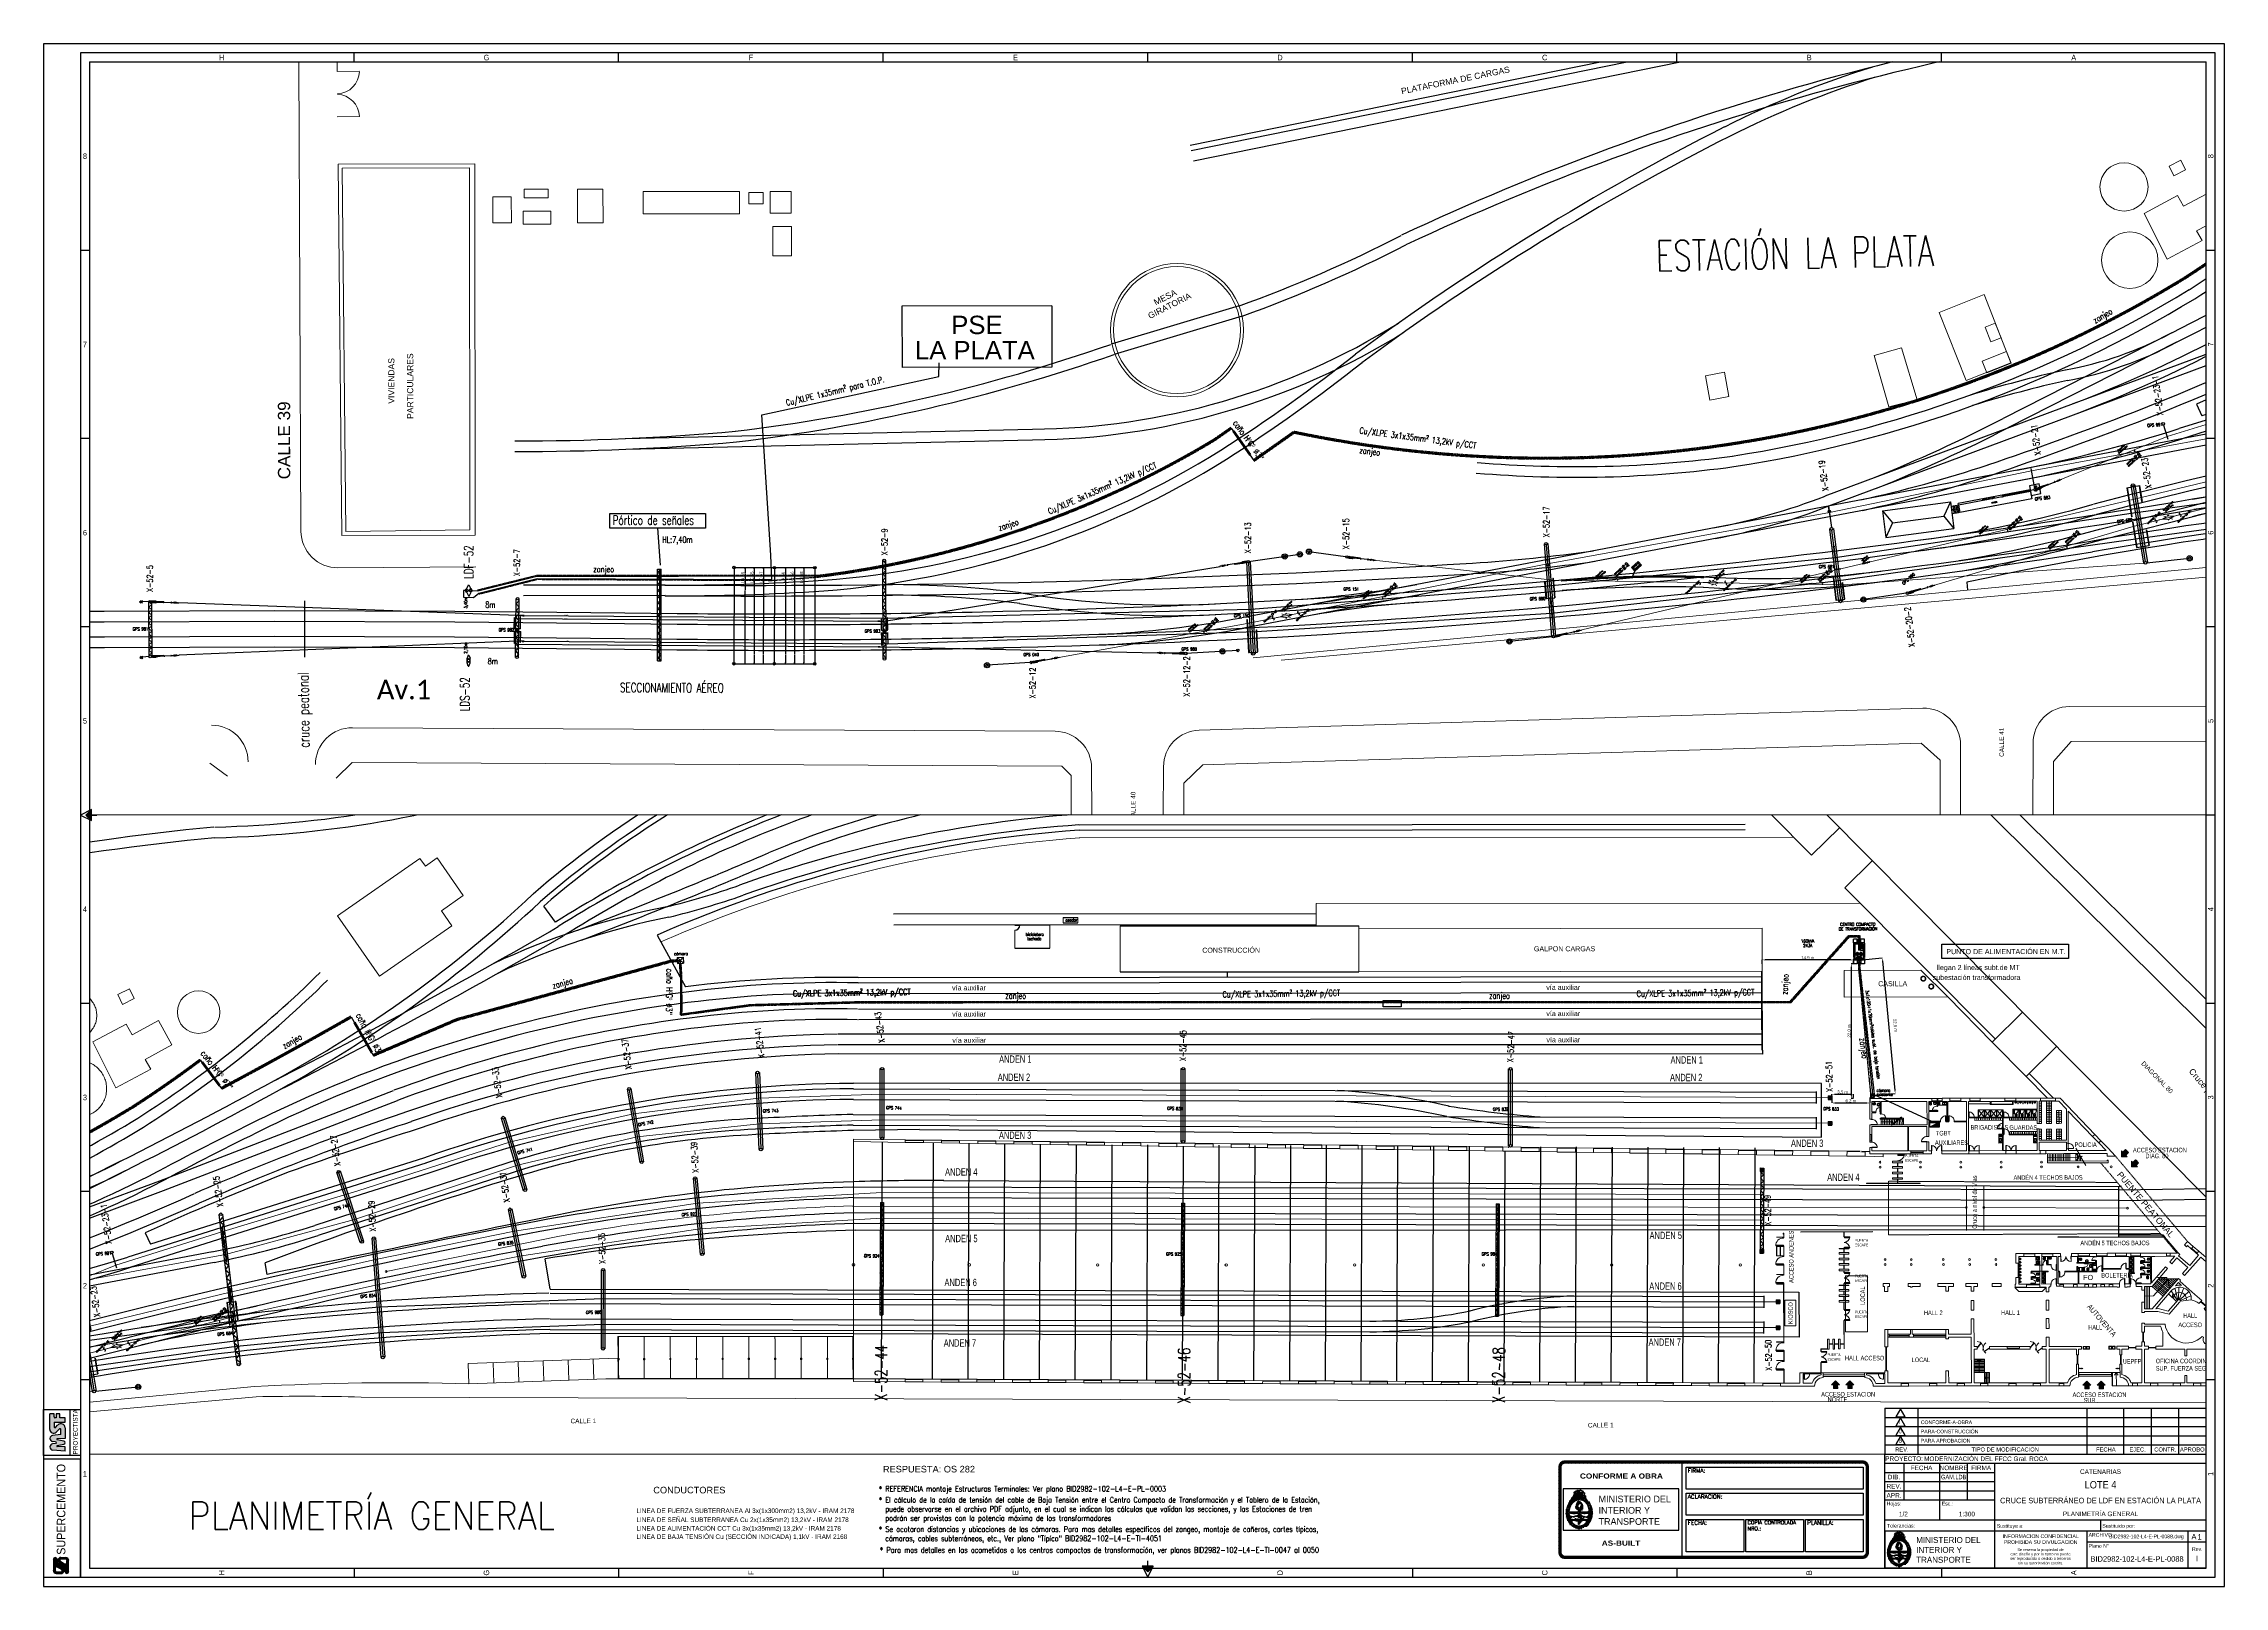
# Paper-space layout 'lámina 1' of a CAD drawing. Header units: millimetres. Extents: x 188 to 1376, y 285 to 1125.
# The model-space entities are those that its viewports show. They can reach past a viewport. Long polylines and large blocks are cut down to what shows.
import ezdxf
from ezdxf.enums import TextEntityAlignment as Align

# ---------------------------------------------------------------- set-up
doc = ezdxf.new("R2010")
doc.units = ezdxf.units.MM
for name, pattern in [('CENTER', [50.8, 31.75, -6.35, 6.35, -6.35]), ('DASHED2', [0.375, 0.25, -0.125]), ('HIDDEN2', [4.7625, 3.175, -1.5875])]:
    doc.linetypes.add(name, pattern=pattern)
for name, color, linetype, lineweight in [('01 Textos', 7, 'Continuous', 15), ('02 L d C', 7, 'Continuous', 5), ('02 Sombreados', 7, 'Continuous', 5), ('03 Carpinteria', 7, 'Continuous', 5), ('03 Cerramientos', 7, 'Continuous', 15), ('03 Escaleras', 7, 'Continuous', 5), ('03 Manzanas', 253, 'Continuous', 15), ('03 Muros', 7, 'Continuous', 13), ('03 Proyecciones', 7, 'Continuous', 20), ('03 Sube', 7, 'Continuous', 15), ('04 Plataformas', 7, 'Continuous', 30), ('05 Bloques', 7, 'Continuous', 5), ('cotas LC-LS', 8, 'Continuous', 5)]:
    doc.layers.add(name, color=color, linetype=linetype, lineweight=lineweight)
for name, color, linetype in [('0_FORMATO', 7, 'Continuous'), ('Arcos techo estac LP', 8, 'Continuous'), ('C142', 142, 'Continuous'), ('E4_ESQUEMAS', 2, 'Continuous'), ('M_DIM', 1, 'Continuous'), ('postes catenaria', 4, 'Continuous'), ('retención LDF-LDS', 6, 'Continuous'), ('seccionador misma fase', 7, 'Continuous'), ('señales', 3, 'Continuous'), ('soportes especiales', 3, 'Continuous'), ('TEXTO', 7, 'Continuous'), ('textos', 7, 'Continuous'), ('Textos catenaria', 7, 'Continuous'), ('Unknown_Line_Type', 7, 'Continuous'), ('vias LP sin catenarias', 2, 'Continuous'), ('vías', 8, 'Continuous')]:
    doc.layers.add(name, color=color, linetype=linetype)
doc.styles.add('ARIAL', font='arial.ttf', dxfattribs={"width": 0.7})
doc.styles.add('progresivas', font='calibri.ttf')
doc.styles.add('ROMAN_SIMPLEX', font='ROMANS')
doc.styles.add('ROMANS', font='arial.ttf', dxfattribs={"width": 0.7})
doc.styles.add('SANS', font='sanss___.ttf')
doc.styles.add('SANSSERIF', font='SAS_____.PFB', dxfattribs={"height": 0.4})
doc.styles.add('SIMPLEX', font='simplex.shx', dxfattribs={"width": 0.75})
doc.styles.add('STYLE1', font='arial.ttf')
doc.styles.add('TEXTO_SELLO', font='')
doc.styles.get('TEXTO_SELLO').set_extended_font_data('Arial Black', bold=True)
doc.linetypes.add('FENCELINE2', pattern='A,0.25,-0.1,[132,ltypeshp.shx,S=0.1,R=0,X=-0.1,Y=0],-0.1,1', length=1.45)
doc.dimstyles.new('COTA-100', dxfattribs={"dimtxt": 0.5, "dimasz": 0.5, "dimexe": 0, "dimexo": 0, "dimgap": 0.1, "dimtad": 1, "dimdec": 1, "dimzin": 0, "dimdsep": 46, "dimtxsty": 'SANS', "dimcen": 0.1, "dimclrd": 8, "dimclre": 8, "dimclrt": 256, "dimazin": 0, "dimtm": 1e-09, "dimtfac": 0.714286, "dimtdec": 1, "dimtmove": 2, "dimatfit": 2, "dimfxl": 0, "dimtolj": 1, "dimtzin": 0, "dimarcsym": 0})

# ---------------------------------------------------------------- blocks, each defined once
blk = doc.blocks.new('ROTULO_CARATULA')
at = {"layer": '0_FORMATO', "color": 255}
for p, q in [((0, 0), (0, 62)), ((0, 52), (60, 52)), ((10.6, 37), (10.6, 57)), ((30, 37), (30, 57)), ((45, 37), (45, 57)), ((60, 0), (60, 57)), ((0, 47), (60, 47)), ((0, 42), (60, 42)), ((0, 37), (60, 37)), ((30, 26), (30, 37)), ((175, 26), (0, 26)), ((117.5, 26), (117.5, 20)), ((175, 20), (0, 20)), ((0, 19.4), (0, 0)), ((60, 0), (60, 19.2)), ((110, 20), (110, 0)), ((175, 14), (110, 14)), ((165, 20), (165, 0)), ((0, 0), (175, 0))]:
    blk.add_line(p, q, dxfattribs=at)
at = {"layer": '0_FORMATO', "color": 7}
for p, q in [((0, 62), (175, 62)), ((0, 57), (175, 57))]:
    blk.add_line(p, q, dxfattribs=at)
at = {"layer": '0_FORMATO', "color": 253}
for p, q in [((0, 19.9), (0, 17.7)), ((2.2, 11.9), (2.3, 12.2)), ((2.2, 11.7), (2.2, 11.9)), ((2.3, 12.2), (2.4, 12.4)), ((2.4, 12.4), (2.5, 12.6)), ((2.5, 12.6), (2.6, 12.8)), ((2.6, 12.8), (2.7, 13.1)), ((2.7, 13.1), (2.8, 13.3)), ((2.8, 13.3), (3, 13.5)), ((3, 13.5), (3.1, 13.8)), ((3.1, 13.8), (3.2, 14)), ((3.2, 14), (3.3, 14.2)), ((3.3, 14.2), (3.4, 14.4)), ((3.4, 14.4), (3.6, 14.6)), ((3.6, 14.6), (3.7, 14.9)), ((3.7, 14.9), (3.8, 15.1)), ((3.8, 15.1), (4, 15.3)), ((4, 15.3), (4.1, 15.5)), ((4.1, 15.5), (4.3, 15.7)), ((4.3, 15.7), (4.4, 16)), ((4.4, 16), (4.6, 16.2)), ((4.6, 16.2), (4.7, 16.4)), ((4.7, 16.4), (4.9, 16.6)), ((4.9, 16.6), (5, 16.8)), ((5, 16.8), (5.2, 17)), ((5.2, 18.2), (6, 19.1)), ((5.4, 18), (5.2, 18.2)), ((5.2, 17.4), (5.4, 17.7)), ((5.2, 17), (5.3, 17.2)), ((5.3, 17.2), (5.5, 17.4)), ((5.5, 17.9), (5.4, 18)), ((5.4, 17.7), (5.5, 17.8)), ((5.5, 17.8), (5.5, 17.9)), ((6, 19.1), (6.3, 19)), ((6.3, 19), (6.4, 19.1)), ((6.4, 19.1), (6.6, 19.3)), ((6.6, 19.3), (7.4, 18.8)), ((7.4, 18.8), (7.7, 19.3)), ((7.7, 19.3), (7.9, 18.8)), ((7.9, 18.8), (8.2, 19.6)), ((8.2, 19.6), (9.6, 19.1)), ((9.6, 19.1), (9.3, 18.2)), ((9.3, 18.2), (10.4, 18.2)), ((10.4, 18.2), (10.1, 16.6)), ((10.1, 16.6), (10.4, 16.7)), ((10.4, 16.7), (10.7, 16.8)), ((10.7, 16.8), (10.9, 16.9)), ((10.8, 16.6), (10.7, 16.4)), ((10.7, 16.4), (10.7, 16.2)), ((10.7, 16.2), (10.8, 16)), ((11, 17), (10.8, 16.8)), ((10.8, 16.8), (10.8, 16.6)), ((10.8, 16), (10.8, 15.8)), ((10.8, 15.8), (10.9, 15.6)), ((10.9, 15.6), (11, 15.4)), ((11, 15.4), (11.2, 15.2)), ((11.2, 15.2), (11.3, 14.9)), ((11.3, 14.9), (11.5, 14.7)), ((11.5, 14.7), (11.6, 14.5)), ((11.6, 14.5), (11.8, 14.2)), ((11.8, 14.2), (12, 14)), ((12, 14), (12.2, 13.8)), ((12.2, 13.8), (12.3, 13.6)), ((12.3, 13.6), (12.5, 13.4)), ((12.5, 13.4), (12.7, 13.2)), ((12.7, 13.2), (12.8, 13)), ((12.8, 13), (12.9, 12.8)), ((12.9, 12.8), (13, 12.6)), ((13, 12.6), (13.1, 12.5)), ((13.1, 12.5), (13.2, 12.3)), ((13.2, 12.3), (13.3, 12.1)), ((13.3, 12.1), (13.4, 11.9)), ((1.6, 9.3), (1.7, 9.6)), ((1.6, 9.1), (1.6, 9.3)), ((1.6, 8.8), (1.6, 9.1)), ((1.6, 8.6), (1.6, 8.8)), ((1.6, 8.3), (1.6, 8.6)), ((1.6, 8.1), (1.6, 8.3)), ((1.6, 7.8), (1.6, 8.1)), ((1.6, 7.6), (1.6, 7.8)), ((1.7, 7.3), (1.6, 7.6)), ((1.7, 10), (1.8, 10.3)), ((1.7, 9.8), (1.7, 10)), ((1.7, 9.6), (1.7, 9.8)), ((1.7, 7.1), (1.7, 7.3)), ((1.8, 6.8), (1.7, 7.1)), ((1.8, 10.5), (1.9, 10.8)), ((1.8, 10.3), (1.8, 10.5)), ((1.8, 6.6), (1.8, 6.8)), ((1.9, 6.3), (1.8, 6.6)), ((1.9, 11), (2, 11.2)), ((1.9, 10.8), (1.9, 11)), ((1.9, 6.1), (1.9, 6.3)), ((2, 5.8), (1.9, 6.1)), ((2, 11.2), (2.1, 11.5)), ((2.1, 5.6), (2, 5.8)), ((2.1, 11.5), (2.2, 11.7)), ((2.2, 5.3), (2.1, 5.6)), ((2.3, 5.1), (2.2, 5.3)), ((2.4, 4.8), (2.3, 5.1)), ((2.6, 4.5), (2.4, 4.8)), ((2.7, 4.3), (2.6, 4.5)), ((2.8, 4.1), (2.7, 4.3)), ((3, 3.8), (2.8, 4.1)), ((3.1, 3.6), (3, 3.8)), ((3.3, 3.4), (3.1, 3.6)), ((3.4, 3.2), (3.3, 3.4)), ((3.6, 3), (3.4, 3.2)), ((3.8, 2.8), (3.6, 3)), ((4, 2.6), (3.8, 2.8)), ((4.2, 2.4), (4, 2.6)), ((4.4, 2.2), (4.2, 2.4)), ((4.7, 2), (4.4, 2.2)), ((4.9, 1.9), (4.7, 2)), ((5.1, 1.7), (4.9, 1.9)), ((5.4, 1.6), (5.1, 1.7)), ((5.6, 1.5), (5.4, 1.6)), ((8.5, 1.8), (5.5, 2.1)), ((5.5, 2.1), (6.8, 1.3)), ((5.8, 1.4), (5.6, 1.5)), ((6.1, 1.3), (5.8, 1.4)), ((6.3, 1.3), (6.1, 1.3)), ((6.6, 1.3), (6.3, 1.3)), ((6.8, 1.3), (6.6, 1.3)), ((6.8, 1.3), (8.5, 1.8)), ((7.1, 1.3), (6.8, 1.3)), ((7.3, 1.2), (7.1, 1.3)), ((7.5, 1), (7.3, 1.2)), ((7.5, 0.8), (7.5, 1)), ((7.7, 0.5), (7.5, 0.8)), ((8.2, 1.3), (7.7, 0.5)), ((9.6, 1.6), (8.2, 1.3)), ((10.4, 2.6), (8.8, 1.8)), ((8.8, 1.8), (9.6, 1.6)), ((10.1, 1.8), (10.4, 2.6)), ((10.4, 1.9), (10.1, 1.8)), ((10.6, 2), (10.4, 1.9)), ((10.8, 2.1), (10.6, 2)), ((11, 2.3), (10.8, 2.1)), ((11.2, 2.4), (11, 2.3)), ((11.4, 2.5), (11.2, 2.4)), ((11.6, 2.7), (11.4, 2.5)), ((11.8, 2.9), (11.6, 2.7)), ((12, 3), (11.8, 2.9)), ((12.1, 3.2), (12, 3)), ((12.3, 3.4), (12.1, 3.2)), ((12.4, 3.6), (12.3, 3.4)), ((12.6, 3.8), (12.4, 3.6)), ((12.7, 4), (12.6, 3.8)), ((12.8, 4.2), (12.7, 4)), ((13, 4.4), (12.8, 4.2)), ((13.1, 4.6), (13, 4.4)), ((13.2, 4.8), (13.1, 4.6)), ((13.3, 5), (13.2, 4.8)), ((13.4, 5.3), (13.3, 5)), ((13.4, 11.9), (13.5, 11.6)), ((13.5, 5.5), (13.4, 5.3)), ((13.5, 11.6), (13.6, 11.4)), ((13.6, 5.7), (13.5, 5.5)), ((13.6, 11.4), (13.7, 11.2)), ((13.7, 6.2), (13.6, 6)), ((13.6, 6), (13.6, 5.7)), ((13.7, 11.2), (13.7, 10.9)), ((13.7, 10.9), (13.8, 10.7)), ((13.8, 6.4), (13.7, 6.2)), ((13.8, 10.7), (13.8, 10.5)), ((13.8, 10.5), (13.9, 10.2)), ((13.9, 6.9), (13.8, 6.7)), ((13.8, 6.7), (13.8, 6.4)), ((13.9, 10.2), (13.9, 10)), ((13.9, 10), (14, 9.7)), ((14, 7.7), (13.9, 7.4)), ((13.9, 7.4), (13.9, 7.2)), ((13.9, 7.2), (13.9, 6.9)), ((14, 9.7), (14, 9.5)), ((14, 9.5), (14, 9.2)), ((14, 9.2), (14, 9)), ((14, 9), (14, 8.7)), ((14, 8.7), (14, 8.5)), ((14, 8.5), (14, 8.2)), ((14, 8.2), (14, 7.9)), ((14, 7.9), (14, 7.7))]:
    blk.add_line(p, q, dxfattribs=at)
at = {"layer": '0_FORMATO'}
blk.add_line((60, 19.2), (60, 21.6), dxfattribs=at)
at = {"layer": '0_FORMATO', "color": 253}
for points in [[(0, 19.9), (0, 19.9)], [(2.2, 12.2), (2.2, 11.9), (2.2, 11.6), (2.2, 11.4), (2.3, 11.2), (2.5, 11.1), (2.7, 10.9), (2.5, 11.4), (3.3, 11.1), (2.2, 12.2)], [(3.3, 14.4), (3.1, 14.1), (3, 13.9), (2.8, 13.6), (2.7, 13.4), (2.6, 13.1), (2.6, 12.8), (2.5, 12.6), (2.5, 12.3), (2.5, 12), (2.6, 12.2), (2.7, 12.4), (2.9, 12.6), (3, 12.9), (3.1, 13.1), (3.2, 13.4), (3.3, 13.7), (3.3, 13.9), (3.3, 14.2), (3.3, 14.4)], [(2.7, 8.9), (7.4, 8.9), (7.4, 10), (7.2, 10.1), (7.1, 10.3), (6.9, 10.4), (6.8, 10.6), (6.7, 10.8), (6.6, 11), (6.5, 11.2), (6.5, 11.4), (6.4, 11.7), (6.4, 11.9), (6.4, 12.1), (6.4, 12.4), (6.4, 12.6), (6.5, 12.8), (6.6, 13), (6.6, 13.2), (6.8, 13.3), (6.9, 13.5), (7.1, 13.6), (7.2, 13.7), (7.4, 13.8), (7.7, 13.8), (7.9, 13.8), (8.1, 13.7), (8.3, 13.7), (8.5, 13.6), (8.6, 13.4), (8.8, 13.3), (8.9, 13.2), (9, 13), (9.1, 12.8), (9.2, 12.6), (9.3, 12.4), (9.3, 12.2), (9.4, 12), (9.4, 11.8), (9.4, 11.6), (9.3, 11.4), (9.3, 11.2), (9.2, 11), (9.1, 10.8), (9, 10.6), (8.9, 10.5), (8.8, 10.3), (8.6, 10.2), (8.4, 10.1), (8.2, 10), (8.2, 8.9), (12.6, 8.9), (12.6, 9.2), (12.6, 9.5), (12.6, 9.7), (12.5, 10), (12.5, 10.2), (12.5, 10.4), (12.4, 10.7), (12.4, 10.9), (12.3, 11.1), (12.3, 11.3), (12.2, 11.5), (12.1, 11.7), (12, 11.9), (12, 12.1), (11.9, 12.3), (11.8, 12.4), (11.7, 12.6), (11.6, 12.8), (11.5, 12.9), (11.4, 13.1), (11.3, 13.2), (11.2, 13.3), (11.1, 13.5), (10.9, 13.6), (10.8, 13.7), (10.7, 13.8), (10.6, 13.9), (10.4, 14), (10.3, 14.1), (10.1, 14.2), (10, 14.3), (9.9, 14.4), (9.7, 14.4), (9.6, 14.5), (9.4, 14.6), (9.3, 14.6), (9.1, 14.7), (9, 14.7), (8.8, 14.7), (8.7, 14.8), (8.5, 14.8), (8.3, 14.8), (8.2, 14.8), (8, 14.8), (7.9, 14.8), (7.7, 14.8), (7.6, 14.8), (7.4, 14.8), (7.2, 14.8), (7.1, 14.7), (6.9, 14.7), (6.8, 14.7), (6.6, 14.6), (6.5, 14.6), (6.3, 14.5), (6.2, 14.5), (6, 14.4), (5.9, 14.3), (5.7, 14.2), (5.6, 14.1), (5.4, 14.1), (5.3, 14), (5.1, 13.9), (5, 13.7), (4.9, 13.6), (4.7, 13.5), (4.6, 13.4), (4.5, 13.3), (4.3, 13.1), (4.2, 13), (4.1, 12.8), (4, 12.7), (3.9, 12.5), (3.8, 12.3), (3.7, 12.2), (3.6, 12), (3.5, 11.8), (3.4, 11.6), (3.3, 11.4), (3.2, 11.2), (3.2, 11), (3.1, 10.8), (3, 10.6), (3, 10.4), (2.9, 10.2), (2.9, 9.9), (2.8, 9.7), (2.8, 9.4), (2.8, 9.2), (2.7, 8.9)], [(2.7, 12.2), (3.3, 11.7), (3.3, 12.2), (2.7, 12.2)], [(3, 13.6), (2.9, 13.2), (2.9, 13), (2.9, 12.7), (3.1, 12.5), (3.3, 12.2), (3.2, 12.5), (3.3, 12.7), (3.6, 12.8), (3, 13.6)], [(3.3, 13.3), (3.3, 13), (3.3, 12.9), (3, 12.8), (3.3, 12), (3.5, 12.2), (3.6, 12.5), (3.6, 12.7), (3.6, 12.9), (3.5, 13.1), (3.3, 13.3)], [(3.8, 14.1), (3.8, 13.8), (3.8, 13.7), (3.6, 13.6), (3.3, 13.6), (4.1, 13), (4.7, 14.1), (3.8, 14.1)], [(3.6, 14.7), (3.8, 14.4), (3.6, 14.7)], [(3.8, 15), (3.8, 14.6), (3.7, 14.3), (3.8, 14.1), (3.9, 13.8), (4.1, 13.6), (4.1, 13.9), (4.2, 14.1), (4.3, 14.1), (4.7, 14.1), (4.4, 15), (3.8, 15)], [(4.4, 15.5), (4.7, 13.9), (5.5, 14.7), (4.4, 15.5)], [(4.7, 15.8), (4.7, 14.7), (5.7, 15), (5.5, 15.8), (4.7, 15.8)], [(6.3, 18.8), (5.5, 17.2), (4.9, 17.2), (4.9, 15.5), (5.2, 15.5), (5.4, 15.4), (5.5, 15.3), (5.4, 15.1), (5.2, 15), (5.4, 14.9), (5.7, 14.9), (5.9, 14.9), (6.2, 14.9), (6.5, 14.9), (6.8, 15), (7.1, 15), (7.4, 15.1), (7.7, 15.2), (7.9, 15.3), (8.2, 15.4), (8.4, 15.5), (8.6, 15.6), (8.8, 15.8), (5.7, 15.2), (6.3, 18.8)], [(6, 19.1), (5.2, 18.2), (5.5, 18.2), (5.8, 18.2), (5.9, 18.3), (6, 18.5), (6.1, 18.8), (6, 19.1)], [(5.7, 17.4), (5.5, 16.1), (5.7, 16.3), (5.8, 16.5), (5.9, 16.7), (5.9, 16.9), (5.9, 17.1), (5.7, 17.4)], [(5.7, 16.1), (5.7, 15.2), (6.3, 15.2), (6.3, 16.1), (5.7, 16.1)], [(6.6, 18.2), (6, 16.9), (6.2, 17.1), (6.4, 17.4), (6.5, 17.6), (6.6, 17.9), (6.6, 18.2)], [(6, 16.3), (6.8, 16.3), (6.6, 17.4), (7.7, 17.4), (7.4, 16.6), (8.2, 16.6), (7.9, 17.4), (8.8, 17.4), (8.8, 17), (8.8, 16.8), (9, 16.6), (9.3, 16.3), (9.3, 16.6), (9.2, 16.9), (9.1, 17.1), (9, 17.3), (8.9, 17.5), (8.8, 17.6), (8.6, 17.8), (8.5, 17.9), (8.3, 18), (8.2, 18), (8, 18.1), (7.9, 18.1), (7.7, 18.1), (7.5, 18), (7.4, 18), (7.2, 17.9), (7.1, 17.8), (6.9, 17.7), (6.7, 17.5), (6.6, 17.4), (6.5, 17.2), (6.3, 17), (6.2, 16.8), (6.1, 16.6), (6, 16.3)], [(6, 16.3), (6, 15.5), (6.6, 16.1), (7.4, 15.8), (7.1, 16), (6.9, 16.2), (6.7, 16.3), (6.4, 16.3), (6, 16.3)], [(6.8, 13.3), (7.7, 13), (6.3, 11.1), (9, 10.9), (8.2, 11.1), (9, 11.4), (9, 11.7), (8.9, 12), (8.8, 12.2), (8.8, 12.5), (8.7, 12.7), (8.6, 12.9), (8.4, 13.1), (8.3, 13.2), (8.1, 13.3), (7.9, 13.4), (7.7, 13.4), (7.5, 13.4), (7.2, 13.4), (6.8, 13.3)], [(6.6, 12.5), (6.3, 11.7), (6.6, 12.5)], [(6.5, 15.1), (6.7, 15.1), (6.5, 15.1)], [(8.2, 19.6), (8.1, 19.3), (7.9, 19.1), (7.8, 19.1), (7.6, 19.2), (7.4, 19.3), (6.6, 19.3), (6.7, 19.1), (6.8, 18.9), (7, 18.7), (7.1, 18.6), (7.3, 18.5), (7.5, 18.4), (7.7, 18.4), (7.9, 18.4), (8.2, 18.4), (8.4, 18.4), (8.6, 18.5), (8.9, 18.6), (9.1, 18.6), (9.3, 18.7), (9.6, 18.8), (8.2, 19.6)], [(6.6, 17.4), (6.7, 17.1), (6.8, 16.9), (7, 16.7), (7.1, 16.6), (7.4, 16.5), (7.6, 16.4), (7.9, 16.3), (7.7, 17.4), (6.6, 17.4)], [(6.6, 16.1), (6.6, 15.5), (7.1, 15.5), (6.6, 16.1)], [(6.8, 13.9), (6.6, 12.8), (7.4, 13.9), (6.8, 13.9)], [(6.8, 17.4), (6.8, 16.9), (7.4, 16.9), (7.4, 17.4), (6.8, 17.4)], [(6.8, 12.2), (7.7, 13), (7.3, 13), (7.1, 12.9), (7, 12.8), (6.9, 12.5), (6.8, 12.2)], [(6.9, 18.3), (7, 18.2), (6.9, 18.3)], [(7.4, 15.5), (8.8, 15.8), (8.8, 15), (9, 15.1), (9.3, 15.1), (9.5, 15.2), (9.7, 15.2), (9.9, 15.2), (10.1, 15.2), (10.1, 15.1), (10.2, 14.9), (10.1, 14.7), (10.9, 15), (10.9, 15.5), (10.8, 15.6), (10.6, 15.6), (10.4, 15.7), (10.1, 15.8), (9.9, 15.9), (9.7, 16), (9.5, 16.1), (9.2, 16.2), (9, 16.2), (8.8, 16.3), (8.6, 16.3), (8.4, 16.3), (8.2, 16.3), (8, 16.3), (7.9, 16.2), (7.7, 16.1), (7.6, 15.9), (7.5, 15.8), (7.4, 15.5)], [(7.4, 14.1), (8.2, 13.9), (7.4, 14.1)], [(7.6, 13.8), (7.8, 13.7), (7.6, 13.8)], [(7.7, 16.1), (7.9, 15.8), (7.7, 16.1)], [(7.8, 19.2), (7.8, 19), (7.8, 19.2)], [(7.9, 17.4), (7.9, 16.9), (8.8, 16.9), (8.8, 17.4), (7.9, 17.4)], [(7.9, 13.9), (8.8, 13.3), (7.9, 13.9)], [(8.2, 16.9), (9, 16.3), (8.2, 16.9)], [(8.5, 18.5), (8.5, 18), (9, 18), (8.5, 18.5)], [(8.8, 18), (9.9, 16.3), (9.8, 16.6), (9.6, 16.9), (9.5, 17.2), (9.4, 17.4), (9.2, 17.6), (9, 17.8), (8.8, 18)], [(8.8, 13.3), (8.8, 12), (8.8, 13.3)], [(9, 18.8), (9.3, 15.8), (10.7, 15.5), (10.7, 16.6), (10.1, 16.6), (10.4, 18.2), (9, 18.8)], [(9, 15.2), (10.4, 15), (9, 15.2)], [(9, 12.5), (9.3, 10.3), (9.4, 10.6), (9.5, 10.9), (9.5, 11.2), (9.5, 11.4), (9.4, 11.7), (9.3, 12), (9.2, 12.2), (9, 12.5)], [(9.1, 12.9), (9.2, 12.7), (9.1, 12.9)], [(9.7, 17.2), (9.8, 17.1), (9.7, 17.2)], [(10.1, 14.7), (11.5, 13), (12, 13.6), (12.9, 13), (12.6, 13.9), (11.2, 13.6), (11.2, 13.9), (11.1, 14.2), (10.9, 14.3), (10.7, 14.5), (10.5, 14.6), (10.1, 14.7)], [(10.7, 15), (12, 13.6), (12, 13.9), (11.9, 14.2), (11.8, 14.5), (11.7, 14.6), (11.5, 14.8), (11.3, 14.9), (11, 14.9), (10.7, 15)], [(11.4, 13.8), (11.6, 13.7), (11.4, 13.8)], [(12, 13.6), (11.9, 13.3), (11.8, 13), (11.8, 12.8), (11.9, 12.6), (12, 12.5), (12.3, 12.3), (12.6, 12.2), (12, 11.7), (12.3, 10.9), (13.4, 10.9), (13.1, 13), (12, 13.6)], [(12.2, 12.1), (12.4, 12), (12.2, 12.1)], [(13.1, 12.2), (13.1, 12), (13.1, 11.8), (13.1, 11.5), (13, 11.3), (12.9, 11.1), (12.9, 10.8), (12.9, 10.6), (12.8, 10.4), (12.9, 10.2), (12.9, 10.1), (13, 9.9), (13.2, 9.8), (13.4, 9.8), (12.9, 10.3), (14, 10.3), (13.1, 12.2)], [(12.9, 12.5), (13.1, 12.2), (12.9, 12.5)], [(1.4, 10.3), (1.4, 8.1), (1.6, 8.9), (2.5, 9.2), (2.3, 9.4), (2.2, 9.5), (2.1, 9.6), (2.1, 9.6), (2.2, 9.7), (2.5, 9.8), (1.4, 10.3)], [(6, 11.7), (6.1, 11.4), (6.2, 11.1), (6.3, 10.9), (6.4, 10.7), (6.6, 10.6), (6.8, 10.5), (7.1, 10.4), (7.4, 10.3), (7.4, 8.9), (2.7, 8.9), (2.8, 9.2), (2.8, 9.5), (2.8, 9.7), (2.8, 10), (2.9, 10.3), (2.9, 10.5), (2.8, 10.8), (2.7, 11), (2.6, 11.2), (2.5, 11.4), (2.7, 10.9), (1.9, 11.1), (1.6, 10), (2.2, 10.6), (1.9, 9.2), (2.5, 7.6), (2.7, 8.7), (7.4, 8.7), (7.4, 6.8), (7.9, 8.7), (8.2, 8.7), (8.5, 8.7), (8.7, 8.7), (9, 8.7), (9.3, 8.7), (9.5, 8.7), (9.8, 8.7), (10.1, 8.7), (10.3, 8.7), (10.6, 8.7), (10.9, 8.7), (11.1, 8.7), (11.4, 8.7), (11.6, 8.6), (11.9, 8.6), (12.1, 8.5), (12.4, 8.4), (12.6, 8.3), (12.8, 8.2), (13.1, 8.1), (13.3, 7.9), (13.5, 7.8), (13.7, 7.6), (12.6, 7.8), (12, 4.8), (10.7, 5.1), (11.5, 4.6), (10.1, 2.6), (11.2, 2.6), (12.6, 5.9), (13.7, 5.7), (12.9, 6.2), (12.9, 7.3), (13.7, 6.5), (14, 10.3), (13.1, 8.4), (13.1, 9.5), (12.9, 9.4), (12.6, 9.3), (12.4, 9.2), (12.1, 9.1), (11.8, 9), (11.6, 9), (11.3, 8.9), (11, 8.9), (10.7, 8.9), (10.5, 8.9), (10.2, 8.9), (9.9, 8.9), (9.6, 8.9), (9.3, 8.9), (9, 8.9), (8.8, 8.9), (8.5, 8.9), (8.2, 8.9), (7.9, 8.9), (8.5, 10.6), (7.1, 11.1), (7.1, 10.8), (7, 10.7), (6.9, 10.6), (6.6, 10.6), (6.3, 10.6), (6, 11.7)], [(1.6, 8.9), (1.7, 8.6), (1.8, 8.3), (1.8, 8.1), (2, 7.9), (2.2, 7.7), (2.5, 7.6), (1.9, 8.1), (2.5, 8.9), (1.6, 8.9)], [(1.6, 7.8), (1.6, 6.5), (1.9, 7.3), (2.5, 6.8), (2.5, 7.1), (2.5, 7.3), (2.3, 7.5), (2.2, 7.6), (1.9, 7.7), (1.6, 7.8)], [(1.9, 7.3), (1.6, 6.2), (2.7, 6.2), (1.9, 7.3)], [(1.9, 10.6), (1.9, 10), (2.5, 10), (1.9, 10.6)], [(2.7, 6.8), (1.9, 5.7), (3, 5.4), (2.7, 6.8)], [(1.9, 5.1), (3.3, 4.8), (3, 5.9), (1.9, 5.1)], [(2, 11.8), (2.1, 11.6), (2, 11.8)], [(2.1, 9.7), (2.3, 9.6), (2.1, 9.7)], [(2.1, 8.3), (2.3, 8.2), (2.1, 8.3)], [(2.3, 5.2), (2.4, 5), (2.3, 5.2)], [(2.5, 4.3), (4.4, 3.5), (4.4, 4.8), (4.1, 4.9), (3.8, 5), (3.6, 5), (3.3, 4.9), (3.1, 4.8), (2.9, 4.7), (2.7, 4.5), (2.5, 4.3)], [(2.7, 8.7), (3, 8.6), (3.2, 8.5), (3.5, 8.4), (3.8, 8.4), (4, 8.4), (4.3, 8.3), (4.6, 8.3), (4.9, 8.3), (5.2, 8.3), (5.5, 8.3), (5.7, 8.3), (6, 8.3), (6.3, 8.4), (6.6, 8.4), (6.9, 8.4), (7.1, 8.4), (7.4, 8.4), (7.1, 8.5), (6.9, 8.6), (6.6, 8.6), (6.4, 8.7), (6.1, 8.7), (5.8, 8.7), (5.5, 8.7), (5.2, 8.7), (5, 8.7), (4.7, 8.7), (4.4, 8.7), (4.1, 8.7), (3.8, 8.7), (3.5, 8.7), (3.3, 8.7), (3, 8.7), (2.7, 8.7)], [(2.7, 8.4), (2.8, 8.1), (2.8, 7.9), (2.9, 7.6), (3, 7.4), (3.1, 7.3), (3.3, 7.1), (3.4, 7), (3.6, 7), (3.7, 6.9), (3.9, 6.8), (4.1, 6.8), (4.3, 6.8), (4.5, 6.8), (4.7, 6.8), (4.9, 6.8), (5.2, 6.9), (5.4, 6.9), (5.6, 7), (5.8, 7), (6.1, 7.1), (6.3, 7.1), (6.5, 7.2), (6.7, 7.2), (7, 7.2), (7.2, 7.3), (7.4, 7.3), (7.4, 8.4), (2.7, 8.4)], [(2.7, 7.3), (3, 7), (2.7, 7.3)], [(2.7, 7), (3, 6.8), (2.7, 7)], [(2.7, 4.6), (2.9, 4.3), (3, 4), (3.1, 3.9), (3.3, 3.7), (3.5, 3.6), (3.8, 3.5), (3.7, 3.8), (3.6, 4), (3.5, 4.2), (3.3, 4.3), (3.1, 4.5), (2.7, 4.6)], [(2.8, 10.4), (2.9, 10.2), (2.8, 10.4)], [(3, 6.2), (3.1, 6), (3.3, 5.9), (3.4, 5.8), (3.6, 5.7), (3.9, 5.6), (4.1, 5.5), (4.3, 5.4), (4.6, 5.4), (4.9, 5.3), (5.2, 5.3), (5.5, 5.3), (5.8, 5.3), (6.1, 5.2), (6.4, 5.2), (6.7, 5.2), (7, 5.3), (7.3, 5.3), (7.5, 5.3), (7.8, 5.3), (8.1, 5.3), (8.3, 5.3), (8.6, 5.4), (8.8, 5.4), (8.8, 6.2), (9, 6.1), (9.2, 6), (9.4, 5.9), (9.6, 5.8), (9.8, 5.7), (10, 5.6), (10.2, 5.5), (10.4, 5.4), (10.6, 5.3), (10.8, 5.3), (11, 5.3), (11.2, 5.3), (11.4, 5.3), (11.6, 5.4), (11.8, 5.4), (11.9, 5.6), (12.1, 5.7), (12.2, 5.9), (12.3, 6.2), (12.1, 6.2), (11.8, 6.3), (11.5, 6.3), (11.3, 6.4), (11, 6.4), (10.8, 6.5), (10.5, 6.5), (10.2, 6.6), (10, 6.7), (9.7, 6.7), (9.5, 6.8), (9.2, 6.8), (8.9, 6.8), (8.7, 6.9), (8.4, 6.9), (8.2, 6.9), (7.9, 6.9), (7.6, 6.8), (7.4, 6.8), (8.8, 6.5), (8.4, 6.4), (8.1, 6.4), (7.9, 6.4), (7.7, 6.4), (7.5, 6.6), (7.3, 6.8), (7.1, 7), (3, 6.2)], [(3, 6.2), (4.1, 6.5), (3.8, 6.6), (3.5, 6.6), (3.3, 6.5), (3, 6.2)], [(3, 3.7), (3.3, 2.9), (4.1, 3.2), (3, 3.7)], [(3.3, 5.4), (3.6, 5.1), (3.3, 5.4)], [(3.6, 3.2), (3.8, 2.9), (3.9, 2.7), (4.1, 2.6), (4.4, 2.5), (4.6, 2.4), (4.9, 2.4), (5.2, 2.4), (4.7, 3.5), (3.6, 3.2)], [(3.6, 2.9), (3.8, 2.6), (3.6, 2.9)], [(7.4, 2.9), (7.4, 4.6), (3.8, 4.8), (3.9, 4.6), (4.1, 4.4), (4.2, 4.2), (4.3, 4), (4.5, 3.8), (4.6, 3.6), (4.8, 3.4), (5, 3.3), (5.1, 3.1), (5.3, 3), (5.5, 2.9), (5.7, 2.8), (5.9, 2.7), (6.1, 2.6), (6.3, 2.5), (6.5, 2.4), (6.7, 2.3), (6.9, 2.3), (7.1, 2.3), (7.3, 2.2), (7.5, 2.2), (7.7, 2.2), (7.9, 2.2), (8.1, 2.2), (8.3, 2.2), (8.5, 2.3), (8.7, 2.3), (8.9, 2.4), (9.1, 2.4), (9.3, 2.5), (9.5, 2.6), (9.7, 2.7), (9.9, 2.8), (10.1, 2.9), (10.3, 3.1), (10.5, 3.2), (10.6, 3.4), (10.8, 3.5), (10.9, 3.7), (11.1, 3.9), (11.2, 4.1), (11.4, 4.3), (11.5, 4.6), (11.2, 4.7), (10.9, 4.8), (10.6, 4.9), (10.3, 4.9), (10.1, 4.9), (9.9, 4.9), (9.7, 4.9), (9.5, 4.8), (9.4, 4.8), (9.2, 4.7), (9, 4.6), (8.9, 4.5), (8.8, 4.4), (8.6, 4.2), (8.5, 4.1), (8.3, 3.9), (8.1, 3.7), (8, 3.5), (7.8, 3.3), (7.6, 3.1), (7.4, 2.9)], [(4.1, 6.8), (5.5, 6.5), (4.1, 6.8)], [(4.1, 4), (4.4, 3.7), (4.1, 4)], [(4.9, 2.9), (4.9, 2.6), (4.8, 2.5), (4.7, 2.4), (4.4, 2.4), (4.1, 2.4), (5.2, 1.8), (6.8, 1.8), (4.9, 2.9)], [(4.4, 3.7), (5.2, 2.9), (4.4, 3.7)], [(4.5, 5.2), (4.6, 5), (4.5, 5.2)], [(4.8, 5.3), (5, 5.2), (4.8, 5.3)], [(5.2, 5.1), (6.6, 5.4), (6.3, 5.5), (6, 5.6), (5.8, 5.6), (5.6, 5.5), (5.4, 5.4), (5.2, 5.1)], [(5.2, 2.9), (5.5, 2.6), (5.2, 2.9)], [(5.2, 2.1), (5.4, 1.8), (5.6, 1.6), (5.8, 1.5), (6, 1.3), (6.3, 1.2), (6.5, 1.1), (6.8, 1), (5.2, 2.1)], [(5.4, 2.3), (5.6, 2.2), (5.4, 2.3)], [(5.6, 6.8), (5.7, 6.7), (5.6, 6.8)], [(5.7, 7), (7.4, 7), (5.7, 7)], [(5.7, 5.4), (6.6, 4.8), (5.7, 5.4)], [(5.7, 2.6), (6, 2.4), (5.7, 2.6)], [(6, 7.3), (6.3, 7), (6, 7.3)], [(6.3, 10.9), (7.4, 10.6), (6.3, 10.9)], [(6.3, 5.4), (6.6, 5.1), (6.3, 5.4)], [(6.3, 4.8), (6.6, 4.6), (6.3, 4.8)], [(6.3, 2.4), (6.6, 2.1), (6.3, 2.4)], [(6.6, 10.9), (7.4, 11.4), (6.6, 10.9)], [(6.6, 10.3), (7.4, 10), (6.6, 10.3)], [(6.6, 5.7), (6.6, 5.1), (7.4, 5.1), (6.6, 5.7)], [(6.6, 4.6), (6.9, 4.6), (7.2, 4.7), (7.4, 4.8), (7.6, 4.9), (7.8, 5.1), (7.9, 5.4), (7.6, 5.3), (7.3, 5.3), (7.1, 5.2), (6.9, 5.1), (6.7, 4.9), (6.6, 4.6)], [(6.8, 4.8), (7.1, 4.6), (6.8, 4.8)], [(6.9, 1.6), (7, 1.5), (6.9, 1.6)], [(7.1, 7), (7.2, 6.7), (7.3, 6.5), (7.4, 6.4), (7.6, 6.3), (7.9, 6.2), (7.1, 7)], [(7.1, 1.8), (7.9, 1.6), (7.4, 0.7), (8.8, 1.8), (7.1, 1.8)], [(7.4, 4.6), (7.4, 3.2), (7.4, 4.6)], [(7.4, 3.2), (7.7, 2.9), (7.4, 3.2)], [(7.6, 1.5), (7.8, 1.4), (7.6, 1.5)], [(7.9, 5.1), (7.7, 3.2), (7.9, 5.1)], [(7.7, 3.2), (7.9, 2.9), (7.7, 3.2)], [(7.8, 0.8), (7.8, 0.6), (7.8, 0.8)], [(8.2, 11.4), (9, 11.1), (7.9, 10.9), (9.3, 10.3), (9.3, 11.4), (8.2, 11.4)], [(7.9, 10.3), (7.9, 8.9), (8.2, 10), (9.3, 10), (7.9, 10.3)], [(7.9, 8.7), (7.9, 8.3), (8, 8), (8, 7.8), (8.1, 7.5), (8.3, 7.3), (8.5, 7), (7.9, 8.7)], [(7.9, 6.8), (7.9, 6.2), (8.5, 6.2), (8.5, 6.8), (7.9, 6.8)], [(7.9, 4.6), (7.9, 3.2), (7.9, 4.6)], [(8.2, 8.7), (8.5, 8.6), (8.7, 8.5), (9, 8.4), (9.2, 8.4), (9.5, 8.4), (9.8, 8.3), (10.1, 8.3), (10.4, 8.3), (10.6, 8.3), (10.9, 8.3), (11.2, 8.3), (11.5, 8.4), (11.8, 8.4), (12.1, 8.4), (12.3, 8.4), (12.6, 8.4), (12.3, 8.5), (12.1, 8.6), (11.8, 8.6), (11.6, 8.7), (11.3, 8.7), (11, 8.7), (10.7, 8.7), (10.4, 8.7), (10.2, 8.7), (9.9, 8.7), (9.6, 8.7), (9.3, 8.7), (9, 8.7), (8.7, 8.7), (8.5, 8.7), (8.2, 8.7)], [(8.2, 8.4), (8.3, 8.2), (8.4, 8), (8.5, 7.9), (8.6, 7.7), (8.7, 7.5), (8.9, 7.4), (9, 7.3), (9.2, 7.1), (9.4, 7), (9.6, 6.9), (9.7, 6.9), (9.9, 6.8), (10.1, 6.7), (10.3, 6.7), (10.5, 6.7), (10.7, 6.6), (10.9, 6.6), (11.1, 6.6), (11.3, 6.7), (11.4, 6.7), (11.6, 6.8), (11.8, 6.9), (11.9, 7), (12.1, 7.1), (12.2, 7.2), (12.3, 7.3), (12.4, 7.5), (12.5, 7.7), (12.5, 7.9), (12.6, 8.1), (12.6, 8.4), (8.2, 8.4)], [(8.2, 5.4), (8.2, 4.6), (8.8, 4.6), (8.8, 5.4), (8.2, 5.4)], [(8.4, 11.9), (8.6, 11.8), (8.4, 11.9)], [(8.5, 7.3), (9.6, 6.8), (8.5, 7.3)], [(8.5, 6.5), (8.8, 6.2), (8.5, 6.5)], [(8.5, 5.9), (8.8, 5.1), (8.5, 5.9)], [(9.3, 5.9), (8.5, 5.1), (8.8, 5.1), (9, 5.1), (9.2, 5.2), (9.3, 5.3), (9.4, 5.4), (9.4, 5.7), (9.3, 5.9)], [(8.8, 1.6), (8.5, 1), (9, 1), (8.8, 1.6)], [(8.7, 2), (8.8, 1.9), (8.7, 2)], [(8.8, 5.9), (9.3, 5.4), (9.3, 5.9), (8.8, 5.9)], [(8.8, 2.4), (9, 2.1), (8.8, 2.4)], [(8.9, 6.1), (9.1, 6), (8.9, 6.1)], [(9, 7.3), (9.3, 7), (9, 7.3)], [(9, 5.1), (9.3, 4.8), (9, 5.1)], [(9, 1.8), (10.1, 2.4), (9.8, 2.4), (9.6, 2.4), (9.4, 2.3), (9.2, 2.1), (9, 1.8)], [(9.2, 1.5), (9.4, 1.4), (9.2, 1.5)], [(9.6, 7), (9.6, 6.5), (10.1, 6.5), (9.6, 7)], [(9.6, 5.9), (9.9, 5.7), (9.6, 5.9)], [(9.8, 1.7), (9.9, 1.6), (9.8, 1.7)], [(9.9, 5.5), (10, 5.3), (9.9, 5.5)], [(9.9, 2.9), (10.1, 2.6), (9.9, 2.9)], [(10, 6.9), (10.2, 6.8), (10, 6.9)], [(10.1, 5.4), (10.4, 5.1), (10.1, 5.4)], [(10.1, 2.1), (11.5, 2.1), (10.1, 2.1)], [(10.3, 6.7), (10.5, 6.6), (10.3, 6.7)], [(11.2, 3.5), (11.1, 3.2), (11, 3.1), (11, 3), (11.1, 2.9), (11.2, 2.6), (11, 2.8), (10.9, 2.9), (10.8, 2.9), (10.6, 2.8), (10.4, 2.6), (12, 2.6), (12, 3.2), (11.2, 3.5)], [(10.5, 5.2), (10.6, 5), (10.5, 5.2)], [(10.7, 6.8), (10.9, 6.5), (10.7, 6.8)], [(10.9, 4.8), (11.2, 4.6), (10.9, 4.8)], [(11, 6.6), (11.1, 6.4), (11, 6.6)], [(11.2, 5.1), (12, 4.8), (11.2, 5.1)], [(11.2, 4.3), (11.5, 4), (11.2, 4.3)], [(11.4, 6.4), (11.6, 6.3), (11.4, 6.4)], [(11.8, 4.6), (12.3, 3.7), (11.5, 3.5), (12.3, 2.9), (13.1, 4.8), (11.8, 4.6)], [(11.5, 4), (12.3, 3.5), (11.5, 4)], [(12, 6.4), (12.1, 6.3), (12, 6.4)], [(12, 5.7), (12.3, 5.4), (12, 5.7)], [(12.2, 4.2), (12.4, 4.1), (12.2, 4.2)], [(12.3, 6.8), (12.6, 6.5), (12.3, 6.8)], [(12.6, 5.9), (12.3, 4.8), (12.6, 4.9), (12.8, 5), (13, 5.2), (13, 5.3), (12.9, 5.5), (12.8, 5.7), (12.6, 5.9)], [(12.4, 11.5), (12.5, 11.3), (12.4, 11.5)], [(12.6, 10.9), (12.6, 10.3), (13.1, 10.9), (12.6, 10.9)], [(12.6, 9.8), (12.6, 8.9), (12.6, 9.8)], [(12.6, 8.7), (12.6, 7.8), (12.6, 8.7)], [(12.9, 10.3), (13.4, 9.8), (13.1, 8.4), (13.3, 8.6), (13.5, 8.8), (13.6, 9), (13.6, 9.3), (13.7, 9.5), (13.7, 9.8), (13.7, 10), (13.7, 10.3), (13.7, 10.6), (12.9, 10.3)], [(12.9, 8.1), (13.7, 7.6), (12.9, 8.1)], [(12.9, 7.3), (12.9, 6.2), (13.7, 6.2), (13.7, 7.3), (12.9, 7.3)], [(13.1, 5.9), (13.1, 4.8), (13.1, 5.9)], [(14, 8.5), (14.1, 8.3), (14, 8.5)]]:
    blk.add_lwpolyline(points, dxfattribs=at)
at = {"layer": '0_FORMATO', "color": 255, "style": 'STYLE1'}
for s, p in [('PROYECTO:', (10.5, 59.5)), ('DIB.', (5, 49.5)), ('FECHA', (20, 54.5)), ('FIRMA', (52.5, 54.5)), ('APR.', (5, 39.5)), ('REV.', (5, 44.5))]:
    blk.add_text(s, height=2.5, dxfattribs=at).set_placement(p, align=Align.MIDDLE)
at = {"layer": '0_FORMATO', "color": 255, "style": 'STYLE1', "width": 0.8}
blk.add_text('NOMBRE', height=2.5, dxfattribs=at).set_placement((37.5, 54.5), align=Align.MIDDLE)
at = {"layer": '0_FORMATO', "color": 255, "style": 'STYLE1'}
for s, p in [('Hojas:', (1, 36)), ('Esc.:', (31, 36)), ('ARCHIVO:', (111, 19))]:
    blk.add_text(s, height=2, dxfattribs=at).set_placement(p, align=Align.TOP_LEFT)
at = {"layer": '0_FORMATO', "color": 255, "style": 'STYLE1', "width": 0.8}
for s, p in [('Tolerancias: ', (1.2, 24)), ('Sustituye a:', (61, 23.9)), ('Sustituido por:', (118.5, 23.9))]:
    blk.add_text(s, height=2, dxfattribs=at).set_placement(p, align=Align.TOP_LEFT)
at = {"layer": '0_FORMATO', "linetype": 'Continuous'}
for s, height, p in [('MINISTERIO DEL', 3.252, (17.1, 13.6)), ('TRANSPORTE', 3.25, (17.1, 2.8)), ('INTERIOR Y', 3.25, (17.1, 8.2))]:
    blk.add_text(s, height=height, dxfattribs=at).set_placement(p)
at = {"layer": '0_FORMATO', "color": 255, "style": 'STYLE1'}
for s, height, p in [('INFORMACION CONFIDENCIAL', 2, (84.9, 16.3)), ('PROHIBIDA SU DIVULGACION', 2, (84.9, 13.1)), ('ser reproducido o cedido a terceros', 1.5, (84.8, 4.4)), ('este diseño y por lo tanto no puede', 1.5, (84.8, 6.8)), ('Se reserva la propiedad de', 1.5, (84.8, 9.2)), ('sin su autorización escrita.', 1.5, (84.8, 1.9))]:
    blk.add_text(s, height=height, dxfattribs=at).set_placement(p, align=Align.CENTER)
at = {"layer": '0_FORMATO', "color": 254, "style": 'STYLE1'}
blk.add_text('Plano N°', height=2, dxfattribs=at).set_placement((111, 13), align=Align.TOP_LEFT)
at = {"layer": '0_FORMATO', "color": 255, "style": 'STYLE1'}
blk.add_text('A', height=3, dxfattribs=at).set_placement((168.4, 18.5), align=Align.TOP_CENTER)
at = {"layer": '0_FORMATO', "color": 254, "style": 'STYLE1'}
blk.add_text('Rev.', height=2, dxfattribs=at).set_placement((170.2, 11.3), align=Align.TOP_CENTER)
at = {"layer": '0_FORMATO', "color": 253, "style": 'STYLE1'}
for tag, p, height in [('NOM_PROYECTO', (21.4, 58.2), 2.5), ('HOJAS', (7.7, 28.1), 2.5), ('XXXXXXXXXX', (19.3, 22), 2.5), ('XXXX-X-XX-XXX-XXXX', (79.6, 21.9), 2), ('XXXX-X-XX-XXX-XXXX', (140.2, 21.9), 2)]:
    blk.add_attdef(tag, p, '', height=height, dxfattribs=at)
at = {"layer": '0_FORMATO', "color": 253, "style": 'STYLE1', "flags": 4}
for tag, width, p in [('DD/MM/AA', 0.9, (20.3, 49.5)), ('NOMB.', 0.7, (37.5, 49.5)), ('DD/MM/AA', 0.9, (20.3, 44.5)), ('DD/MM/AA', 0.9, (20.3, 39.5)), ('NOMB.', 0.7, (37.5, 44.5)), ('NOMB.', 0.7, (37.5, 39.5))]:
    blk.add_attdef(tag, text='', height=2.5, dxfattribs=dict(at, width=width)).set_placement(p, align=Align.MIDDLE)
at = {"layer": '0_FORMATO', "color": 254, "style": 'STYLE1', "flags": 4}
blk.add_attdef('SECTOR', text='', height=2.5, dxfattribs=at).set_placement((117.5, 51.2), align=Align.CENTER)
at = {"layer": '0_FORMATO', "color": 253, "style": 'STYLE1', "width": 0.9, "flags": 4}
for tag, p in [('DESCRIPCION_1', (117.5, 35.3)), ('EQUIPO', (117.5, 43.3)), ('XXXX-X-XX-XXX-XXXX', (137.4, 3.5))]:
    blk.add_attdef(tag, text='', height=4, dxfattribs=at).set_placement(p, align=Align.CENTER)
at = {"layer": '0_FORMATO', "color": 253, "style": 'STYLE1', "flags": 4}
for tag, height, p in [('ESCALA', 2.5, (44.7, 28.1)), ('DESCRIPCION_2', 2.5, (117.5, 28.2)), ('XX', 3, (170, 3.6))]:
    blk.add_attdef(tag, text='', height=height, dxfattribs=at).set_placement(p, align=Align.CENTER)
blk.add_attdef('XXXXXXXXXXX', text='', height=2.5, dxfattribs=at).set_placement((142.5, 16.9), align=Align.MIDDLE)
at = {"layer": '0_FORMATO', "color": 255, "style": 'STYLE1', "flags": 4}
blk.add_attdef('X', text='', height=3, dxfattribs=at).set_placement((171.5, 15.5), align=Align.CENTER)
blk = doc.blocks.new('*X9')
at = {"color": 0}
for p, q in [((95.7, 17.5), (98.6, 20.5)), ((95.8, 17.4), (98.6, 20.3)), ((95.8, 17.4), (98.6, 20.1)), ((95.9, 17.3), (98.6, 20)), ((96, 17.2), (98.6, 19.8)), ((96.1, 17.1), (98.6, 19.6)), ((96.2, 17), (98.6, 19.4)), ((96.3, 16.9), (98.6, 19.2)), ((96.4, 16.8), (98.6, 19.1)), ((96.5, 16.7), (98.6, 18.9)), ((96.6, 16.7), (98.6, 18.7)), ((96.6, 16.6), (98.6, 18.5)), ((96.7, 16.5), (98.6, 18.4)), ((96.8, 16.4), (98.6, 18.2)), ((96.9, 16.3), (98.6, 18)), ((97, 16.2), (98.6, 17.8)), ((97.1, 16.1), (98.6, 17.7)), ((97.2, 16), (98.6, 17.5)), ((97.3, 15.9), (98.6, 17.3)), ((97.3, 15.9), (98.6, 17.1)), ((97.4, 15.8), (98.6, 16.9)), ((97.5, 15.7), (98.6, 16.8)), ((97.6, 15.6), (98.6, 16.6)), ((97.7, 15.5), (98.6, 16.4)), ((97.8, 15.4), (98.6, 16.2)), ((97.9, 15.3), (98.6, 16.1)), ((98, 15.2), (98.6, 15.9)), ((98.1, 15.1), (98.6, 15.7)), ((98.1, 15.1), (98.6, 15.5)), ((98.2, 15), (98.6, 15.4)), ((98.3, 14.9), (98.6, 15.2)), ((98.4, 14.8), (98.6, 15)), ((98.5, 14.7), (98.6, 14.8)), ((98.6, 14.6), (98.6, 14.6))]:
    blk.add_line(p, q, dxfattribs=at)
blk = doc.blocks.new('*X10')
at = {"color": 0}
for p, q in [((95.7, 17.5), (98.6, 20.5)), ((95.8, 17.4), (98.6, 20.3)), ((95.8, 17.4), (98.6, 20.1)), ((95.9, 17.3), (98.6, 20)), ((96, 17.2), (98.6, 19.8)), ((96.1, 17.1), (98.6, 19.6)), ((96.2, 17), (98.6, 19.4)), ((96.3, 16.9), (98.6, 19.2)), ((96.4, 16.8), (98.6, 19.1)), ((96.5, 16.7), (98.6, 18.9)), ((96.6, 16.7), (98.6, 18.7)), ((96.6, 16.6), (98.6, 18.5)), ((96.7, 16.5), (98.6, 18.4)), ((96.8, 16.4), (98.6, 18.2)), ((96.9, 16.3), (98.6, 18)), ((97, 16.2), (98.6, 17.8)), ((97.1, 16.1), (98.6, 17.7)), ((97.2, 16), (98.6, 17.5)), ((97.3, 15.9), (98.6, 17.3)), ((97.3, 15.9), (98.6, 17.1)), ((97.4, 15.8), (98.6, 16.9)), ((97.5, 15.7), (98.6, 16.8)), ((97.6, 15.6), (98.6, 16.6)), ((97.7, 15.5), (98.6, 16.4)), ((97.8, 15.4), (98.6, 16.2)), ((97.9, 15.3), (98.6, 16.1)), ((98, 15.2), (98.6, 15.9)), ((98.1, 15.1), (98.6, 15.7)), ((98.1, 15.1), (98.6, 15.5)), ((98.2, 15), (98.6, 15.4)), ((98.3, 14.9), (98.6, 15.2)), ((98.4, 14.8), (98.6, 15)), ((98.5, 14.7), (98.6, 14.8)), ((98.6, 14.6), (98.6, 14.6))]:
    blk.add_line(p, q, dxfattribs=at)
blk = doc.blocks.new('ISO_A0')
at = {"color": 7}
for p, q in [((-576, 410.1), (-576, 2.6)), ((577, 410.1), (-576, 410.1)), ((577, -409.9), (577, 410.1)), ((-576, -2.4), (-576, -409.9)), ((-576, -409.9), (-2, -409.9)), ((3, -409.9), (577, -409.9))]:
    blk.add_line(p, q, dxfattribs=at)
at = {"color": 254}
for p, q in [((-431.9, 410.1), (-431.9, 415.1)), ((-287.8, 410.1), (-287.8, 415.1)), ((-143.7, 410.1), (-143.7, 415.1)), ((0.5, 410.1), (0.5, 415.1)), ((144.6, 410.1), (144.6, 415.1)), ((288.7, 410.1), (288.7, 415.1)), ((432.8, 410.1), (432.8, 415.1)), ((-576, 307.6), (-581, 307.6)), ((582, 307.6), (577, 307.6)), ((-576, 205.1), (-581, 205.1)), ((582, 205.1), (577, 205.1)), ((-576, 102.6), (-581, 102.6)), ((582, 102.6), (577, 102.6)), ((-575, 3.1), (-581, 0.1)), ((-581, 0.1), (-575, -2.9)), ((-575, 3.1), (-578, 0.1)), ((-578, 0.1), (-575, -2.9)), ((-575, -2.9), (-575, 3.1)), ((-575, 0.1), (-572, 0.1)), ((582, 0.1), (577, 0.1)), ((-576, -102.4), (-581, -102.4)), ((582, -102.4), (577, -102.4)), ((-576, -204.9), (-581, -204.9)), ((582, -204.9), (577, -204.9)), ((-576, -307.4), (-581, -307.4)), ((582, -307.4), (577, -307.4)), ((-431.9, -409.9), (-431.9, -414.9)), ((-287.8, -409.9), (-287.8, -414.9)), ((-143.7, -409.9), (-143.7, -414.9)), ((3.5, -408.9), (-2.5, -408.9)), ((-2.5, -408.9), (0.5, -411.9)), ((-2.5, -408.9), (0.5, -414.9)), ((0.5, -408.9), (0.5, -405.9)), ((0.5, -411.9), (3.5, -408.9)), ((0.5, -414.9), (3.5, -408.9)), ((144.6, -409.9), (144.6, -414.9)), ((288.7, -409.9), (288.7, -414.9)), ((432.8, -409.9), (432.8, -414.9))]:
    blk.add_line(p, q, dxfattribs=at)
for points in [[(-601, 420.1), (-601, -419.9), (587, -419.9), (587, 420.1)], [(-581, 415.1), (-581, -414.9), (582, -414.9), (582, 415.1)]]:
    blk.add_lwpolyline(points, close=True, dxfattribs=at)
blk.add_blockref('*X9', (-673.6, -17.5), dxfattribs=at)
at = {"color": 254, "rotation": 90}
blk.add_blockref('*X10', (18.1, -507.5), dxfattribs=at)
at = {"color": 254}
for s, p in [('H', (-504, 412.6)), ('G', (-359.8, 412.6)), ('F', (-215.7, 412.6)), ('E', (-71.6, 412.6)), ('D', (72.5, 412.6)), ('C', (216.7, 412.6)), ('B', (360.8, 412.6)), ('A', (504.9, 412.6)), ('8', (-578.5, 358.9)), ('7', (-578.5, 256.4)), ('6', (-578.5, 153.9)), ('5', (-578.5, 51.4)), ('4', (-578.5, -51.1)), ('3', (-578.5, -153.6)), ('2', (-578.5, -256.1)), ('1', (-578.5, -358.6))]:
    blk.add_text(s, height=3, dxfattribs=at).set_placement(p, align=Align.MIDDLE)
for s, p in [('8', (579.5, 358.9)), ('7', (579.5, 256.4)), ('6', (579.5, 153.9)), ('5', (579.5, 51.4)), ('4', (579.5, -51.1)), ('3', (579.5, -153.6)), ('2', (579.5, -256.1)), ('1', (579.5, -358.6)), ('H', (-504, -412.4)), ('G', (-359.8, -412.4)), ('F', (-215.7, -412.4)), ('E', (-71.6, -412.4)), ('D', (72.5, -412.4)), ('C', (216.7, -412.4)), ('B', (360.8, -412.4)), ('A', (504.9, -412.4))]:
    blk.add_text(s, height=3, rotation=90, dxfattribs=at).set_placement(p, align=Align.MIDDLE)
blk = doc.blocks.new('ROTULO_REV_2.dwg')
at = {"color": 7}
for q in [(175, 25), (0, 0)]:
    blk.add_line((0, 25), q, dxfattribs=at)
at = {"color": 255}
for p, q in [((18, 25), (18, 0)), ((110, 25), (110, 0)), ((130, 25), (130, 0)), ((145, 25), (145, 0)), ((160, 25), (160, 0)), ((0, 20), (175, 20)), ((0, 15), (175, 15)), ((0, 10), (175, 10)), ((0, 5), (175, 5))]:
    blk.add_line(p, q, dxfattribs=at)
blk.add_line((0, 0), (175, 0))
at = {"color": 254}
for points in [[(8.5, 24.7), (5.9, 20.2), (11.1, 20.2)], [(8.5, 19.7), (5.9, 15.2), (11.1, 15.2)], [(8.5, 14.7), (5.9, 10.2), (11.1, 10.2)], [(8.5, 9.7), (5.9, 5.2), (11.1, 5.2)]]:
    blk.add_lwpolyline(points, close=True, dxfattribs=at)
at = {"color": 254, "style": 'STYLE1'}
for s, p in [('REV.', (9.3, 2.5)), ('TIPO DE MODIFICACION', (65.6, 2.5)), ('FECHA', (120.4, 2.5)), ('EJEC.', (137.7, 2.5)), ('CONTR.', (152.8, 2.5)), ('APROBO', (167.5, 2.5))]:
    blk.add_text(s, height=2.25, dxfattribs=at).set_placement(p, align=Align.MIDDLE_CENTER)
for tag, p in [('A', (7.6, 21.3)), ('A', (7.6, 16.3)), ('A', (7.6, 11.3)), ('PARACONSULTA', (19.6, 21.3)), ('PARACONSULTA', (19.6, 16.3)), ('PARACONSULTA', (19.6, 11.3)), ('DD/MM/AA', (111.8, 21.3)), ('DD/MM/AA', (111.8, 16.3)), ('DD/MM/AA', (111.8, 11.3)), ('A', (7.6, 6.3)), ('PARACONSULTA', (19.6, 6.3)), ('DD/MM/AA', (111.8, 6.3))]:
    blk.add_attdef(tag, p, '', height=2, dxfattribs=at)
at = {"color": 254, "style": 'STYLE1', "width": 0.8}
for p in [(130.5, 21.3), (130.5, 16.3), (130.5, 11.3), (145.5, 21.3), (145.5, 16.3), (145.5, 11.3), (162.6, 21.3), (162.6, 16.3), (162.6, 11.3), (130.5, 6.3), (145.5, 6.3), (162.6, 6.3)]:
    blk.add_attdef('NOMB.', p, '', height=2, dxfattribs=at)
blk = doc.blocks.new('A$C1FFA7F0F')
h = blk.add_hatch(color=20)
h.paths.add_polyline_path([(9.2, 13.9), (9.6, 13.9, -1), (9.6, 13.4), (9.2, 13.4, 0.273167), (6.7, 12), (5.3, 9.5, -0.273167), (3.5, 8.5), (3.1, 8.5, 1), (3.1, 6.4), (9, 6.4, 0.414214), (10.7, 8), (10.7, 10.7, 0.761103), (7.8, 11.3), (6.5, 8.9, -0.273167), (3.5, 7.2), (3.1, 7.2, -1), (3.1, 7.7), (3.5, 7.7, 0.273167), (6, 9.1), (7.4, 11.6, -0.273167), (9.2, 12.6), (9.6, 12.6, 1), (9.6, 14.7), (3.7, 14.7, 0.414214), (2, 13.1), (2, 10.5, 0.761103), (4.9, 9.8), (6.2, 12.2, -0.273167)])
h.paths.add_polyline_path([(5.4, 12.5), (4.1, 10.2, -0.777391), (2.9, 10.5), (2.9, 13.1, -0.414214), (3.7, 13.8), (5.8, 13.8, -0.658298), (6, 13.4, 0.064981)], flags=16)
h.paths.add_polyline_path([(9.8, 10.6), (9.8, 8, -0.414214), (9, 7.3), (6.9, 7.3, -0.658298), (6.7, 7.7, 0.064981), (7.3, 8.6), (8.6, 10.9, -0.777391)], flags=16)
at = {"color": 254}
for p, q in [((2, 13.1), (2, 10.5)), ((2.9, 13.1), (2.9, 10.5)), ((9.6, 14.7), (3.7, 14.7)), ((5.8, 13.8), (3.7, 13.8)), ((4.1, 10.2), (5.4, 12.5)), ((4.9, 9.8), (6.2, 12.2)), ((5.3, 9.5), (6.7, 12)), ((9.2, 13.9), (9.6, 13.9)), ((9.2, 13.4), (9.6, 13.4)), ((9.2, 12.6), (9.6, 12.6)), ((3.5, 8.5), (3.1, 8.5)), ((3.5, 7.7), (3.1, 7.7)), ((3.5, 7.2), (3.1, 7.2)), ((3.1, 6.4), (9, 6.4)), ((6, 9.1), (7.4, 11.6)), ((6.5, 8.9), (7.8, 11.3)), ((6.9, 7.3), (9, 7.3)), ((8.6, 10.9), (7.3, 8.6)), ((9.8, 8), (9.8, 10.6)), ((10.7, 10.7), (10.7, 8))]:
    blk.add_line(p, q, dxfattribs=at)
for centre, radius, start, end in [((3.7, 13.1), 1.65, 90, 180), ((3.7, 13.1), 0.75, 90, 180), ((9.1, 10.5), 4.28, 136.5731, 151.4653), ((5.8, 13.6), 0.25, 316.5731, 90), ((9.2, 10.6), 3.33, 90, 151.1143), ((9.2, 10.6), 2.83, 90, 151.1143), ((9.2, 10.6), 2.03, 90, 151.1143), ((9.2, 10.6), 1.53, 2.0149, 151.1143), ((9.6, 13.7), 1.05, 270, 90), ((9.6, 13.7), 0.25, 270, 90), ((3.5, 10.5), 1.53, 177.9851, 331.1143), ((3.1, 7.4), 1.05, 90, 270), ((3.1, 7.4), 0.25, 90, 270), ((3.5, 10.5), 0.631, 180, 331.4448), ((3.5, 10.5), 2.03, 270, 331.1143), ((3.5, 10.5), 2.83, 270, 331.1143), ((3.5, 10.5), 3.33, 270, 331.1143), ((6.9, 7.5), 0.25, 136.5731, 270), ((3.6, 10.6), 4.28, 316.5731, 331.4653), ((9.2, 10.6), 0.631, 0, 151.4448), ((9, 8), 1.65, 270, 0), ((9, 8), 0.75, 270, 0)]:
    blk.add_arc(centre, radius, start, end, dxfattribs=at)
blk = doc.blocks.new('A$C4AE07E70')
blk.add_hatch(color=160).paths.add_polyline_path([(15.5, 14.3), (18.1, 14.3), (18.1, 8.3), (20.5, 8.3), (20.5, 11.2), (22.7, 11.2), (22.7, 13.2), (20.5, 13.2), (20.5, 13.9, -0.414214), (20.9, 14.3), (22.7, 14.3), (22.7, 16.6), (14.1, 16.6, 0.665978), (12.6, 13.1), (14.4, 11.3, -0.665978), (14.1, 10.6), (11.3, 10.6), (10.9, 15.1, 0.906345), (7.5, 15.1), (7.3, 13.5, -0.898012), (6.4, 13.5), (6.3, 15.1, 0.906345), (2.9, 15.1), (2.3, 8.3), (4.6, 8.3), (4.8, 12.6, -0.872619), (5.2, 12.7), (6, 9, 0.79913), (7.7, 9), (8.5, 12.7, -0.872619), (9, 12.6), (9.2, 8.3), (15, 8.3, 0.665048), (16.6, 12.2), (15.1, 13.6, -0.665048)])
at = {"color": 254}
for p, q in [((2.3, 8.3), (2.9, 15.1)), ((4.6, 8.3), (4.8, 12.6)), ((6, 9), (5.2, 12.7)), ((6.4, 13.5), (6.3, 15.1)), ((7.3, 13.5), (7.5, 15.1)), ((7.7, 9), (8.5, 12.7)), ((9.2, 8.3), (9, 12.6)), ((11.3, 10.6), (10.9, 15.1)), ((14.4, 11.3), (12.6, 13.1)), ((14.1, 16.6), (22.7, 16.6)), ((15.1, 13.6), (16.6, 12.2)), ((18.1, 14.3), (15.5, 14.3)), ((18.1, 14.3), (18.1, 8.3)), ((20.5, 13.2), (20.5, 13.9)), ((22.7, 13.2), (20.5, 13.2)), ((20.9, 14.3), (22.7, 14.3)), ((22.7, 14.3), (22.7, 16.6)), ((22.7, 11.2), (22.7, 13.2)), ((2.3, 8.3), (4.6, 8.3)), ((15, 8.3), (9.2, 8.3)), ((11.3, 10.6), (14.1, 10.6)), ((18.1, 8.3), (20.5, 8.3)), ((20.5, 8.3), (20.5, 11.2)), ((20.5, 11.2), (22.7, 11.2))]:
    blk.add_line(p, q, dxfattribs=at)
for centre, radius, start, end in [((4.6, 14.9), 1.7, 6.1516, 174.9013), ((5, 12.6), 0.215, 12.7412, 177.1754), ((6.9, 13.5), 0.445, 186.1516, 353.8484), ((9.2, 14.9), 1.7, 5.0987, 173.8484), ((8.8, 12.6), 0.215, 2.8246, 167.2588), ((14.1, 14.6), 2.05, 90, 224.651), ((15.5, 13.9), 0.43, 90, 224.5033), ((15, 10.6), 2.25, 270, 44.5033), ((20.9, 13.9), 0.43, 90, 180), ((6.9, 9.2), 0.849, 192.7412, 347.2588), ((14.1, 11), 0.426, 270, 44.651)]:
    blk.add_arc(centre, radius, start, end, dxfattribs=at)
blk = doc.blocks.new('Logo MSF y Supercemento')
at = {"color": 254}
for p, q in [((66.3, 20), (91.3, 20)), ((66.3, 0), (66.3, 20)), ((91.3, 20), (91.3, 0)), ((66.3, 5.5), (91.3, 5.5)), ((91.3, 0), (66.3, 0))]:
    blk.add_line(p, q, dxfattribs=at)
blk.add_lwpolyline([(64.3, 0), (64.3, 20), (0, 20), (0, 0)], close=True, dxfattribs=at)
for name, p in [('A$C1FFA7F0F', (0, 0)), ('A$C4AE07E70', (66.3, 0))]:
    blk.add_blockref(name, p)
at = {"color": 254, "style": 'ARIAL', "width": 0.9}
blk.add_text('SUPERCEMENTO', height=4.66, dxfattribs=at).set_placement((36.9, 10.5), align=Align.MIDDLE_CENTER)
at = {"color": 254, "style": 'STYLE1'}
blk.add_text('PROYECTISTA', height=2.5, dxfattribs=at).set_placement((66.8, 1.5))
blk = doc.blocks.new('SELLO-APROBACION PARA CONSTRUCCION')
h = blk.add_hatch()
h.set_pattern_fill('ANSI31', color=5, scale=3, style=0)
h.set_pattern_definition([(45, (-45.30548, -212.46278), (-0.26516504, 0.26516504), [])])
edge = h.paths.add_edge_path(flags=16)
edge.add_arc((-71, 5.2), 3, 180, 270, ccw=False)
edge.add_line((-74, 5.2), (-74, 66.7))
edge.add_arc((-71, 66.7), 3, 90, 180, ccw=False)
edge.add_line((-71, 69.7), (145, 69.7))
edge.add_arc((145, 66.7), 3, 0, 90, ccw=False)
edge.add_line((148, 66.7), (148, 5.2))
edge.add_arc((145, 5.2), 3, -90, 0, ccw=False)
edge.add_line((145, 2.2), (-71, 2.2))
edge = h.paths.add_edge_path()
edge.add_arc((-71, 5.2), 4.5, 180, 270)
edge.add_line((-71, 0.7), (145, 0.7))
edge.add_arc((145, 5.2), 4.5, 270, 360)
edge.add_line((149.5, 5.2), (149.5, 66.7))
edge.add_arc((145, 66.7), 4.5, 0, 90)
edge.add_line((145, 71.2), (-71, 71.2))
edge.add_arc((-71, 66.7), 4.5, 90, 180)
edge.add_line((-75.5, 66.7), (-75.5, 5.2))
at = {"color": 5}
for points in [[(-75.5, 5.2, 0.414214), (-71, 0.7), (145, 0.7, 0.414214), (149.5, 5.2), (149.5, 66.7, 0.414214), (145, 71.2), (-71, 71.2, 0.414214), (-75.5, 66.7)], [(-74, 5.2, 0.414214), (-71, 2.2), (145, 2.2, 0.414214), (148, 5.2), (148, 66.7, 0.414214), (145, 69.7), (-71, 69.7, 0.414214), (-74, 66.7)]]:
    blk.add_lwpolyline(points, format="xyb", close=True, dxfattribs=at)
blk.add_lwpolyline([(14, 69.7), (14, 2.2)], dxfattribs=at)
for points in [[(17, 66.7), (145.6, 66.7), (145.6, 50.8), (17, 50.8)], [(-72.3, 21), (11.7, 21), (11.7, 51), (-72.3, 51)], [(17, 47.8), (145.6, 47.8), (145.6, 31.8), (17, 31.8)], [(58.9, 5.2), (17, 5.2), (17, 28.8), (58.9, 28.8)], [(102.3, 5.2), (60.4, 5.2), (60.4, 28.8), (102.3, 28.8)], [(145.6, 5.2), (103.8, 5.2), (103.8, 28.8), (145.6, 28.8)]]:
    blk.add_lwpolyline(points, close=True, dxfattribs=at)
at = {"layer": 'C142', "color": 5}
blk.add_lwpolyline([(-72.3, 50.6), (-72.3, 50.6)], dxfattribs=at)
at = {"layer": 'M_DIM', "color": 5}
for p, q in [((-64.5, 48.1), (-63.2, 49.3)), ((-64.2, 47.8), (-64.5, 48.1)), ((-64.1, 47.6), (-64.2, 47.8)), ((-64.1, 47.4), (-64.1, 47.6)), ((-63.2, 49.3), (-62.8, 49.3)), ((-62.8, 49.3), (-62.6, 49.3)), ((-62.6, 49.3), (-62.4, 49.8)), ((-62.4, 49.8), (-61.2, 48.9)), ((-61.2, 48.9), (-60.8, 49.8)), ((-60.8, 49.8), (-60.4, 48.9)), ((-60.4, 48.9), (-60, 50.2)), ((-60, 50.2), (-57.9, 49.3)), ((-57.9, 49.3), (-58.3, 48.1)), ((-58.3, 48.1), (-56.7, 48.1)), ((-56.7, 48.1), (-57.1, 45.7)), ((-69.9, 34.4), (-69.8, 34.7)), ((-69.9, 34), (-69.9, 34.4)), ((-69.9, 33.6), (-69.9, 34)), ((-69.9, 33.3), (-69.9, 33.6)), ((-69.9, 32.9), (-69.9, 33.3)), ((-69.9, 32.5), (-69.9, 32.9)), ((-69.8, 32.1), (-69.9, 32.5)), ((-69.8, 35.1), (-69.7, 35.4)), ((-69.8, 34.7), (-69.8, 35.1)), ((-69.8, 31.8), (-69.8, 32.1)), ((-69.7, 31.4), (-69.8, 31.8)), ((-69.7, 35.8), (-69.6, 36.2)), ((-69.7, 35.4), (-69.7, 35.8)), ((-69.6, 36.2), (-69.5, 36.5)), ((-69.5, 36.9), (-69.4, 37.2)), ((-69.5, 36.5), (-69.5, 36.9)), ((-69.4, 37.2), (-69.3, 37.6)), ((-69.3, 37.6), (-69.2, 37.9)), ((-69.2, 37.9), (-69, 38.3)), ((-69, 38.3), (-68.9, 38.6)), ((-68.9, 38.6), (-68.8, 39)), ((-68.8, 39), (-68.6, 39.3)), ((-68.6, 39.3), (-68.5, 39.7)), ((-68.5, 39.7), (-68.3, 40)), ((-68.3, 40), (-68.2, 40.4)), ((-68.2, 40.4), (-68, 40.7)), ((-68, 40.7), (-67.8, 41)), ((-67.8, 41), (-67.7, 41.4)), ((-67.7, 41.4), (-67.5, 41.7)), ((-67.5, 41.7), (-67.3, 42.1)), ((-67.3, 42.1), (-67.1, 42.4)), ((-67.1, 42.4), (-66.9, 42.7)), ((-66.9, 42.7), (-66.7, 43)), ((-66.7, 43), (-66.5, 43.4)), ((-66.5, 43.4), (-66.3, 43.7)), ((-66.3, 43.7), (-66.1, 44)), ((-66.1, 44), (-65.9, 44.4)), ((-65.9, 44.4), (-65.7, 44.7)), ((-65.7, 44.7), (-65.4, 45)), ((-65.4, 45), (-65.2, 45.3)), ((-65.2, 45.3), (-65, 45.6)), ((-65, 45.6), (-64.8, 45.9)), ((-64.8, 45.9), (-64.5, 46.3)), ((-64.5, 46.9), (-64.2, 47.2)), ((-64.5, 46.3), (-64.3, 46.6)), ((-64.3, 46.6), (-64.1, 46.9)), ((-64.2, 47.2), (-64.1, 47.4)), ((-57.1, 45.7), (-56.7, 45.8)), ((-56.7, 45.8), (-56.3, 46)), ((-56.3, 46), (-55.9, 46.1)), ((-56.1, 45.7), (-56.2, 45.4)), ((-56.2, 45.4), (-56.2, 45.1)), ((-56.2, 45.1), (-56.1, 44.8)), ((-56, 46), (-56.1, 45.7)), ((-56.1, 44.8), (-56, 44.5)), ((-55.8, 46.2), (-56, 46)), ((-56, 44.5), (-55.9, 44.2)), ((-55.9, 44.2), (-55.7, 43.8)), ((-55.7, 43.8), (-55.5, 43.5)), ((-55.5, 43.5), (-55.3, 43.1)), ((-55.3, 43.1), (-55.1, 42.8)), ((-55.1, 42.8), (-54.8, 42.4)), ((-54.8, 42.4), (-54.6, 42.1)), ((-54.6, 42.1), (-54.3, 41.8)), ((-54.3, 41.8), (-54.1, 41.4)), ((-54.1, 41.4), (-53.8, 41.1)), ((-53.8, 41.1), (-53.5, 40.8)), ((-53.5, 40.8), (-53.3, 40.5)), ((-53.3, 40.5), (-53.1, 40.2)), ((-53.1, 40.2), (-52.9, 40)), ((-52.9, 40), (-52.7, 39.7)), ((-52.7, 39.7), (-52.6, 39.5)), ((-52.6, 39.5), (-52.4, 39.2)), ((-52.4, 39.2), (-52.3, 38.9)), ((-52.3, 38.9), (-52.2, 38.5)), ((-52.2, 38.5), (-52, 38.2)), ((-52, 38.2), (-51.9, 37.8)), ((-51.9, 37.8), (-51.8, 37.5)), ((-51.8, 37.5), (-51.7, 37.1)), ((-51.7, 37.1), (-51.6, 36.8)), ((-51.6, 36.8), (-51.5, 36.4)), ((-51.5, 36.4), (-51.5, 36.1)), ((-51.5, 36.1), (-51.4, 35.7)), ((-51.4, 35.7), (-51.4, 35.3)), ((-51.4, 35.3), (-51.3, 34.9)), ((-51.3, 32.3), (-51.4, 31.9)), ((-51.4, 31.9), (-51.4, 31.5)), ((-51.3, 34.9), (-51.3, 34.6)), ((-51.3, 34.6), (-51.3, 34.2)), ((-51.3, 34.2), (-51.3, 33.8)), ((-51.3, 33.8), (-51.3, 33.4)), ((-51.3, 33.4), (-51.3, 33.1)), ((-51.3, 33.1), (-51.3, 32.7)), ((-51.3, 32.7), (-51.3, 32.3)), ((-69.7, 31), (-69.7, 31.4)), ((-69.6, 30.6), (-69.7, 31)), ((-69.5, 30.3), (-69.6, 30.6)), ((-69.4, 29.9), (-69.5, 30.3)), ((-69.3, 29.5), (-69.4, 29.9)), ((-69.1, 29.1), (-69.3, 29.5)), ((-69, 28.7), (-69.1, 29.1)), ((-68.8, 28.3), (-69, 28.7)), ((-68.6, 28), (-68.8, 28.3)), ((-68.4, 27.6), (-68.6, 28)), ((-68.2, 27.2), (-68.4, 27.6)), ((-68.1, 26.9), (-68.2, 27.2)), ((-67.9, 26.5), (-68.1, 26.9)), ((-67.6, 26.2), (-67.9, 26.5)), ((-67.4, 25.9), (-67.6, 26.2)), ((-67.1, 25.5), (-67.4, 25.9)), ((-66.9, 25.2), (-67.1, 25.5)), ((-66.6, 24.9), (-66.9, 25.2)), ((-66.3, 24.6), (-66.6, 24.9)), ((-66, 24.3), (-66.3, 24.6)), ((-65.6, 24.1), (-66, 24.3)), ((-65.3, 23.8), (-65.6, 24.1)), ((-65, 23.6), (-65.3, 23.8)), ((-64.6, 23.4), (-65, 23.6)), ((-64.3, 23.2), (-64.6, 23.4)), ((-63.9, 23), (-64.3, 23.2)), ((-59.6, 23.5), (-64.1, 23.9)), ((-64.1, 23.9), (-62, 22.7)), ((-63.5, 22.9), (-63.9, 23)), ((-63.2, 22.8), (-63.5, 22.9)), ((-62.8, 22.7), (-63.2, 22.8)), ((-62.4, 22.7), (-62.8, 22.7)), ((-62, 22.7), (-62.4, 22.7)), ((-62, 22.7), (-59.6, 23.5)), ((-61.6, 22.6), (-62, 22.7)), ((-61.3, 22.5), (-61.6, 22.6)), ((-61.1, 22.3), (-61.3, 22.5)), ((-61, 21.9), (-61.1, 22.3)), ((-60.8, 22.3), (-61, 22.8)), ((-60, 23.5), (-60.8, 22.3)), ((-57.9, 23.1), (-60, 22.7)), ((-56.7, 24.7), (-59.1, 23.5)), ((-59.1, 23.5), (-57.9, 23.1)), ((-57.1, 23.5), (-56.7, 24.7)), ((-56.7, 23.6), (-57.1, 23.5)), ((-56.4, 23.8), (-56.7, 23.6)), ((-56.1, 24), (-56.4, 23.8)), ((-55.8, 24.2), (-56.1, 24)), ((-55.5, 24.4), (-55.8, 24.2)), ((-55.2, 24.6), (-55.5, 24.4)), ((-54.9, 24.8), (-55.2, 24.6)), ((-54.6, 25), (-54.9, 24.8)), ((-54.4, 25.3), (-54.6, 25)), ((-54.1, 25.5), (-54.4, 25.3)), ((-53.9, 25.8), (-54.1, 25.5)), ((-53.6, 26.1), (-53.9, 25.8)), ((-53.4, 26.4), (-53.6, 26.1)), ((-53.2, 26.7), (-53.4, 26.4)), ((-53, 27), (-53.2, 26.7)), ((-52.8, 27.3), (-53, 27)), ((-52.7, 27.6), (-52.8, 27.3)), ((-52.5, 28), (-52.7, 27.6)), ((-52.3, 28.3), (-52.5, 28)), ((-52.2, 28.6), (-52.3, 28.3)), ((-52.1, 29), (-52.2, 28.6)), ((-51.9, 29.3), (-52.1, 29)), ((-51.8, 29.7), (-51.9, 29.3)), ((-51.7, 30.1), (-51.8, 29.7)), ((-51.6, 30.4), (-51.7, 30.1)), ((-51.5, 30.8), (-51.6, 30.4)), ((-51.4, 31.5), (-51.5, 31.2)), ((-51.5, 31.2), (-51.5, 30.8))]:
    blk.add_line(p, q, dxfattribs=at)
for points in [[(-62.8, 48.9), (-64.1, 46.5), (-64.9, 46.5), (-64.9, 44), (-64.4, 44), (-64.1, 43.9), (-64, 43.7), (-64.1, 43.5), (-64.5, 43.2), (-64.2, 43.1), (-63.8, 43.1), (-63.4, 43.1), (-63, 43.1), (-62.5, 43.2), (-62.1, 43.2), (-61.6, 43.3), (-61.2, 43.4), (-60.8, 43.5), (-60.4, 43.7), (-60, 43.8), (-59.7, 44), (-59.4, 44.2), (-59.1, 44.4), (-63.7, 43.6), (-62.8, 48.9)], [(-63.2, 49.3), (-64.5, 48.1), (-64, 48.1), (-63.6, 48.1), (-63.4, 48.3), (-63.2, 48.5), (-63.2, 48.9), (-63.2, 49.3)], [(-62.4, 48.1), (-63.2, 46.1), (-62.9, 46.5), (-62.7, 46.8), (-62.5, 47.2), (-62.4, 47.6), (-62.4, 48.1)], [(-63.2, 45.2), (-62, 45.2), (-62.4, 46.9), (-60.8, 46.9), (-61.2, 45.7), (-60, 45.7), (-60.4, 46.9), (-59.1, 46.9), (-59.1, 46.3), (-59, 45.9), (-58.8, 45.6), (-58.3, 45.2), (-58.4, 45.7), (-58.5, 46.1), (-58.6, 46.4), (-58.8, 46.7), (-59, 47), (-59.1, 47.2), (-59.3, 47.4), (-59.5, 47.6), (-59.8, 47.7), (-60, 47.8), (-60.2, 47.8), (-60.5, 47.8), (-60.7, 47.8), (-61, 47.8), (-61.2, 47.7), (-61.5, 47.6), (-61.7, 47.4), (-61.9, 47.3), (-62.2, 47.1), (-62.4, 46.8), (-62.6, 46.6), (-62.8, 46.3), (-62.9, 46), (-63.1, 45.6), (-63.2, 45.2)], [(-60, 50.2), (-60.2, 49.7), (-60.4, 49.5), (-60.6, 49.4), (-60.8, 49.5), (-61.2, 49.8), (-62.4, 49.8), (-62.3, 49.4), (-62.1, 49), (-61.8, 48.8), (-61.6, 48.6), (-61.3, 48.4), (-61, 48.4), (-60.7, 48.3), (-60.4, 48.3), (-60, 48.3), (-59.7, 48.4), (-59.3, 48.5), (-59, 48.6), (-58.6, 48.7), (-58.3, 48.8), (-57.9, 48.9), (-60, 50.2)], [(-61.9, 48.3), (-61.7, 48), (-61.9, 48.3)], [(-60.6, 49.5), (-60.5, 49.2), (-60.6, 49.5)], [(-59.6, 48.5), (-59.6, 47.7), (-58.7, 47.7), (-59.6, 48.5)], [(-59.1, 47.7), (-57.5, 45.2), (-57.7, 45.7), (-57.8, 46.1), (-58, 46.5), (-58.2, 46.8), (-58.4, 47.1), (-58.7, 47.4), (-59.1, 47.7)], [(-58.7, 48.9), (-58.3, 44.4), (-56.3, 44), (-56.3, 45.7), (-57.1, 45.7), (-56.7, 48.1), (-58.7, 48.9)], [(-70.2, 36.2), (-70.2, 32.9), (-69.8, 34.2), (-68.6, 34.6), (-68.8, 34.8), (-69.1, 35), (-69.2, 35.1), (-69.2, 35.2), (-69, 35.3), (-68.6, 35.4), (-70.2, 36.2)], [(-63.2, 38.3), (-63.2, 37.8), (-63, 37.4), (-62.9, 37.1), (-62.7, 36.8), (-62.4, 36.6), (-62.1, 36.4), (-61.7, 36.3), (-61.2, 36.2), (-61.2, 34.2), (-68.2, 34.2), (-68.1, 34.6), (-68.1, 35), (-68.1, 35.4), (-68, 35.8), (-68, 36.1), (-68, 36.5), (-68.1, 36.9), (-68.2, 37.2), (-68.3, 37.6), (-68.6, 37.9), (-68.2, 37), (-69.4, 37.4), (-69.8, 35.8), (-69, 36.6), (-69.4, 34.6), (-68.6, 32.1), (-68.2, 33.7), (-61.2, 33.7), (-61.2, 30.9), (-60.4, 33.7), (-60, 33.8), (-59.6, 33.8), (-59.2, 33.8), (-58.8, 33.8), (-58.4, 33.8), (-58, 33.8), (-57.6, 33.8), (-57.2, 33.8), (-56.8, 33.8), (-56.4, 33.8), (-56, 33.8), (-55.6, 33.8), (-55.2, 33.7), (-54.8, 33.7), (-54.4, 33.6), (-54.1, 33.5), (-53.7, 33.4), (-53.4, 33.2), (-53, 33.1), (-52.7, 32.9), (-52.4, 32.6), (-52, 32.4), (-51.8, 32.1), (-53.4, 32.5), (-54.2, 28), (-56.3, 28.4), (-55, 27.6), (-57.1, 24.7), (-55.4, 24.7), (-53.4, 29.6), (-51.8, 29.2), (-53, 30.1), (-53, 31.7), (-51.8, 30.5), (-51.3, 36.2), (-52.6, 33.3), (-52.6, 35), (-52.9, 34.8), (-53.3, 34.6), (-53.7, 34.5), (-54.1, 34.4), (-54.5, 34.3), (-54.9, 34.2), (-55.3, 34.2), (-55.7, 34.1), (-56.2, 34.1), (-56.6, 34.1), (-57, 34.1), (-57.4, 34.1), (-57.9, 34.1), (-58.3, 34.1), (-58.7, 34.1), (-59.1, 34.1), (-59.6, 34.1), (-60, 34.2), (-60.4, 34.2), (-59.6, 36.6), (-61.6, 37.4), (-61.6, 37), (-61.8, 36.7), (-62, 36.6), (-62.3, 36.6), (-62.8, 36.6), (-63.2, 38.3)], [(-69.8, 34.2), (-69.7, 33.7), (-69.7, 33.3), (-69.5, 32.9), (-69.3, 32.6), (-69, 32.4), (-68.6, 32.1), (-69.4, 32.9), (-68.6, 34.2), (-69.8, 34.2)], [(-69.8, 32.5), (-69.8, 30.5), (-69.4, 31.7), (-68.6, 30.9), (-68.5, 31.3), (-68.6, 31.7), (-68.8, 31.9), (-69, 32.1), (-69.4, 32.3), (-69.8, 32.5)], [(-69.4, 31.7), (-69.8, 30.1), (-68.2, 30.1), (-69.4, 31.7)], [(-69.4, 36.6), (-69.4, 35.8), (-68.6, 35.8), (-69.4, 36.6)], [(-69.3, 38.4), (-69.1, 38.1), (-69.3, 38.4)], [(-69.1, 35.3), (-68.9, 35.1), (-69.1, 35.3)], [(-69.1, 33.2), (-68.9, 33.1), (-69.1, 33.2)], [(-69, 39.1), (-69, 38.6), (-69, 38.2), (-68.9, 37.9), (-68.8, 37.6), (-68.5, 37.3), (-68.2, 37), (-68.6, 37.9), (-67.4, 37.4), (-69, 39.1)], [(-67.4, 42.4), (-67.6, 42), (-67.8, 41.6), (-68, 41.2), (-68.2, 40.8), (-68.3, 40.4), (-68.5, 40), (-68.5, 39.6), (-68.6, 39.2), (-68.6, 38.7), (-68.4, 39), (-68.2, 39.4), (-68, 39.7), (-67.8, 40.1), (-67.6, 40.5), (-67.5, 40.8), (-67.4, 41.2), (-67.3, 41.6), (-67.3, 42), (-67.4, 42.4)], [(-68.2, 34.2), (-61.2, 34.2), (-61.2, 35.8), (-61.4, 36), (-61.7, 36.1), (-61.9, 36.4), (-62.1, 36.6), (-62.2, 36.9), (-62.4, 37.2), (-62.5, 37.6), (-62.6, 37.9), (-62.6, 38.2), (-62.7, 38.6), (-62.7, 38.9), (-62.7, 39.3), (-62.6, 39.6), (-62.5, 39.9), (-62.4, 40.2), (-62.3, 40.5), (-62.1, 40.8), (-61.9, 41), (-61.7, 41.2), (-61.4, 41.3), (-61.1, 41.4), (-60.8, 41.4), (-60.4, 41.4), (-60.1, 41.3), (-59.8, 41.2), (-59.6, 41.1), (-59.3, 40.9), (-59.1, 40.7), (-58.9, 40.5), (-58.7, 40.2), (-58.6, 40), (-58.5, 39.7), (-58.4, 39.4), (-58.3, 39.1), (-58.3, 38.8), (-58.2, 38.5), (-58.2, 38.1), (-58.3, 37.8), (-58.4, 37.5), (-58.4, 37.2), (-58.6, 37), (-58.7, 36.7), (-58.9, 36.5), (-59.1, 36.3), (-59.4, 36.1), (-59.7, 35.9), (-60, 35.8), (-60, 34.2), (-53.4, 34.2), (-53.4, 34.6), (-53.4, 34.9), (-53.5, 35.3), (-53.5, 35.7), (-53.5, 36), (-53.6, 36.4), (-53.7, 36.7), (-53.7, 37.1), (-53.8, 37.4), (-53.9, 37.7), (-54, 38), (-54.1, 38.3), (-54.2, 38.6), (-54.3, 38.9), (-54.5, 39.1), (-54.6, 39.4), (-54.7, 39.6), (-54.9, 39.9), (-55, 40.1), (-55.2, 40.3), (-55.4, 40.5), (-55.5, 40.7), (-55.7, 40.9), (-55.9, 41.1), (-56.1, 41.3), (-56.3, 41.5), (-56.5, 41.6), (-56.7, 41.8), (-56.9, 41.9), (-57.1, 42.1), (-57.3, 42.2), (-57.5, 42.3), (-57.7, 42.4), (-57.9, 42.5), (-58.1, 42.6), (-58.4, 42.7), (-58.6, 42.7), (-58.8, 42.8), (-59.1, 42.9), (-59.3, 42.9), (-59.5, 42.9), (-59.8, 43), (-60, 43), (-60.2, 43), (-60.5, 43), (-60.7, 43), (-60.9, 43), (-61.2, 42.9), (-61.4, 42.9), (-61.7, 42.9), (-61.9, 42.8), (-62.1, 42.8), (-62.4, 42.7), (-62.6, 42.6), (-62.8, 42.5), (-63.1, 42.4), (-63.3, 42.3), (-63.5, 42.2), (-63.7, 42.1), (-63.9, 42), (-64.2, 41.8), (-64.4, 41.7), (-64.6, 41.5), (-64.8, 41.4), (-65, 41.2), (-65.2, 41), (-65.4, 40.8), (-65.6, 40.6), (-65.8, 40.4), (-65.9, 40.2), (-66.1, 40), (-66.3, 39.8), (-66.4, 39.5), (-66.6, 39.3), (-66.8, 39), (-66.9, 38.7), (-67, 38.5), (-67.2, 38.2), (-67.3, 37.9), (-67.4, 37.6), (-67.5, 37.3), (-67.6, 37), (-67.7, 36.7), (-67.8, 36.3), (-67.9, 36), (-68, 35.6), (-68, 35.3), (-68.1, 34.9), (-68.1, 34.5), (-68.2, 34.2)], [(-68.2, 39.1), (-67.4, 38.3), (-67.4, 39.1), (-68.2, 39.1)], [(-68.2, 33.7), (-67.8, 33.6), (-67.4, 33.5), (-67, 33.4), (-66.6, 33.3), (-66.2, 33.3), (-65.8, 33.3), (-65.4, 33.2), (-65, 33.2), (-64.5, 33.2), (-64.1, 33.2), (-63.7, 33.2), (-63.2, 33.3), (-62.8, 33.3), (-62.4, 33.3), (-62, 33.3), (-61.6, 33.3), (-61.2, 33.3), (-61.6, 33.5), (-61.9, 33.6), (-62.3, 33.7), (-62.7, 33.7), (-63.1, 33.8), (-63.6, 33.8), (-64, 33.9), (-64.4, 33.9), (-64.8, 33.9), (-65.3, 33.9), (-65.7, 33.8), (-66.1, 33.8), (-66.5, 33.8), (-67, 33.8), (-67.4, 33.8), (-67.8, 33.8), (-68.2, 33.7)], [(-68.2, 33.3), (-68.1, 32.9), (-68, 32.5), (-67.9, 32.2), (-67.7, 31.9), (-67.6, 31.7), (-67.4, 31.5), (-67.2, 31.3), (-66.9, 31.2), (-66.7, 31.1), (-66.4, 31), (-66.1, 31), (-65.8, 30.9), (-65.5, 30.9), (-65.2, 31), (-64.9, 31), (-64.5, 31), (-64.2, 31.1), (-63.9, 31.2), (-63.5, 31.2), (-63.2, 31.3), (-62.8, 31.4), (-62.5, 31.5), (-62.2, 31.5), (-61.8, 31.6), (-61.5, 31.7), (-61.2, 31.7), (-61.2, 33.3), (-68.2, 33.3)], [(-68.2, 31.7), (-67.8, 31.3), (-68.2, 31.7)], [(-68, 36.3), (-67.9, 36.1), (-68, 36.3)], [(-67.8, 41.1), (-67.9, 40.6), (-67.9, 40.2), (-67.9, 39.8), (-67.7, 39.5), (-67.4, 39.1), (-67.4, 39.6), (-67.3, 39.8), (-66.9, 39.9), (-67.8, 41.1)], [(-67.4, 40.7), (-67.3, 40.3), (-67.4, 40.1), (-67.8, 39.9), (-67.4, 38.7), (-67.1, 39.1), (-66.9, 39.4), (-66.8, 39.8), (-66.9, 40.1), (-67, 40.4), (-67.4, 40.7)], [(-66.5, 42), (-66.5, 41.5), (-66.6, 41.3), (-66.9, 41.2), (-67.4, 41.1), (-66.1, 40.3), (-65.3, 42), (-66.5, 42)], [(-66.9, 42.8), (-66.5, 42.4), (-66.9, 42.8)], [(-66.5, 43.2), (-66.6, 42.7), (-66.7, 42.2), (-66.6, 41.9), (-66.5, 41.5), (-66.1, 41.1), (-66.1, 41.6), (-66, 41.8), (-65.8, 41.9), (-65.3, 42), (-65.7, 43.2), (-66.5, 43.2)], [(-65.7, 44), (-65.3, 41.5), (-64.1, 42.8), (-65.7, 44)], [(-65.3, 44.4), (-65.3, 42.8), (-63.7, 43.2), (-64.1, 44.4), (-65.3, 44.4)], [(-63.7, 46.9), (-64.1, 44.8), (-63.7, 45.2), (-63.5, 45.5), (-63.4, 45.8), (-63.4, 46.1), (-63.5, 46.5), (-63.7, 46.9)], [(-63.7, 44.8), (-63.7, 43.6), (-62.8, 43.6), (-62.8, 44.8), (-63.7, 44.8)], [(-63.2, 45.2), (-63.2, 44), (-62.4, 44.8), (-61.2, 44.4), (-61.6, 44.8), (-61.9, 45), (-62.3, 45.1), (-62.7, 45.2), (-63.2, 45.2)], [(-63.2, 31.7), (-62.8, 31.3), (-63.2, 31.7)], [(-62, 40.7), (-60.8, 40.3), (-62.8, 37.4), (-58.7, 37), (-60, 37.4), (-58.7, 37.9), (-58.8, 38.3), (-58.9, 38.7), (-59, 39.1), (-59.1, 39.5), (-59.3, 39.8), (-59.4, 40.1), (-59.6, 40.3), (-59.8, 40.5), (-60.1, 40.7), (-60.4, 40.8), (-60.7, 40.9), (-61.1, 40.9), (-61.5, 40.8), (-62, 40.7)], [(-62.4, 39.5), (-62.8, 38.3), (-62.4, 39.5)], [(-62.8, 37), (-61.2, 36.6), (-62.8, 37)], [(-62.6, 43.5), (-62.3, 43.3), (-62.6, 43.5)], [(-62.4, 46.9), (-62.2, 46.4), (-62, 46.1), (-61.8, 45.8), (-61.6, 45.6), (-61.2, 45.5), (-60.9, 45.3), (-60.4, 45.2), (-60.8, 46.9), (-62.4, 46.9)], [(-62.4, 44.8), (-62.4, 44), (-61.6, 44), (-62.4, 44.8)], [(-62, 41.5), (-62.4, 39.9), (-61.2, 41.5), (-62, 41.5)], [(-62.4, 37), (-61.2, 37.9), (-62.4, 37)], [(-62.4, 36.2), (-61.2, 35.8), (-62.4, 36.2)], [(-62, 46.9), (-62, 46.1), (-61.2, 46.1), (-61.2, 46.9), (-62, 46.9)], [(-62, 39.1), (-60.8, 40.3), (-61.3, 40.2), (-61.6, 40.1), (-61.8, 39.9), (-61.9, 39.6), (-62, 39.1)], [(-61.2, 44), (-59.1, 44.4), (-59.1, 43.2), (-58.7, 43.3), (-58.3, 43.5), (-58, 43.6), (-57.7, 43.6), (-57.4, 43.6), (-57.2, 43.5), (-57.1, 43.4), (-57, 43.1), (-57.1, 42.8), (-55.9, 43.2), (-55.9, 44), (-56.1, 44.1), (-56.4, 44.2), (-56.8, 44.3), (-57.1, 44.5), (-57.4, 44.6), (-57.7, 44.8), (-58.1, 44.9), (-58.4, 45), (-58.7, 45.1), (-59.1, 45.2), (-59.4, 45.3), (-59.7, 45.3), (-60, 45.2), (-60.2, 45.2), (-60.5, 45.1), (-60.7, 44.9), (-60.9, 44.7), (-61.1, 44.4), (-61.2, 44)], [(-61.2, 42), (-60, 41.5), (-61.2, 42)], [(-60.9, 41.4), (-60.6, 41.3), (-60.9, 41.4)], [(-60.8, 44.8), (-60.4, 44.4), (-60.8, 44.8)], [(-60.4, 46.9), (-60.4, 46.1), (-59.1, 46.1), (-59.1, 46.9), (-60.4, 46.9)], [(-60.4, 41.5), (-59.1, 40.7), (-60.4, 41.5)], [(-60, 37.9), (-58.7, 37.4), (-60.4, 37), (-58.3, 36.2), (-58.3, 37.9), (-60, 37.9)], [(-60.4, 36.2), (-60.4, 34.2), (-60, 35.8), (-58.3, 35.8), (-60.4, 36.2)], [(-60.4, 33.7), (-60.4, 33.2), (-60.3, 32.8), (-60.3, 32.4), (-60.1, 32), (-59.9, 31.6), (-59.6, 31.3), (-60.4, 33.7)], [(-60, 46.1), (-58.7, 45.2), (-60, 46.1)], [(-60, 33.7), (-59.6, 33.6), (-59.2, 33.5), (-58.8, 33.4), (-58.4, 33.3), (-58, 33.3), (-57.6, 33.3), (-57.2, 33.2), (-56.7, 33.2), (-56.3, 33.2), (-55.9, 33.3), (-55.5, 33.3), (-55, 33.3), (-54.6, 33.3), (-54.2, 33.3), (-53.8, 33.3), (-53.4, 33.3), (-53.8, 33.5), (-54.1, 33.6), (-54.5, 33.7), (-54.9, 33.7), (-55.4, 33.8), (-55.8, 33.8), (-56.2, 33.8), (-56.6, 33.8), (-57.1, 33.8), (-57.5, 33.8), (-57.9, 33.8), (-58.3, 33.8), (-58.7, 33.8), (-59.2, 33.8), (-59.6, 33.8), (-60, 33.7)], [(-60, 33.3), (-59.9, 33.1), (-59.7, 32.8), (-59.6, 32.5), (-59.4, 32.3), (-59.2, 32.1), (-59, 31.8), (-58.7, 31.7), (-58.5, 31.5), (-58.2, 31.3), (-58, 31.2), (-57.7, 31), (-57.4, 30.9), (-57.1, 30.8), (-56.8, 30.8), (-56.5, 30.7), (-56.2, 30.7), (-55.9, 30.7), (-55.7, 30.7), (-55.4, 30.8), (-55.1, 30.8), (-54.9, 30.9), (-54.6, 31), (-54.4, 31.2), (-54.2, 31.3), (-54, 31.5), (-53.8, 31.8), (-53.7, 32), (-53.6, 32.3), (-53.5, 32.6), (-53.4, 33), (-53.4, 33.3), (-60, 33.3)], [(-59.7, 38.5), (-59.4, 38.4), (-59.7, 38.5)], [(-59.6, 31.7), (-57.9, 30.9), (-59.6, 31.7)], [(-59.1, 40.7), (-59.1, 38.7), (-59.1, 40.7)], [(-58.7, 43.6), (-56.7, 43.2), (-58.7, 43.6)], [(-58.7, 39.5), (-58.3, 36.2), (-58.2, 36.7), (-58.1, 37.1), (-58.1, 37.5), (-58.1, 37.9), (-58.2, 38.3), (-58.3, 38.7), (-58.5, 39.1), (-58.7, 39.5)], [(-58.7, 31.7), (-58.3, 31.3), (-58.7, 31.7)], [(-58.6, 40), (-58.5, 39.8), (-58.6, 40)], [(-57.8, 46.6), (-57.6, 46.3), (-57.8, 46.6)], [(-57.1, 42.8), (-55, 40.3), (-54.2, 41.1), (-53, 40.3), (-53.4, 41.5), (-55.4, 41.1), (-55.5, 41.6), (-55.7, 42), (-55.9, 42.3), (-56.2, 42.5), (-56.6, 42.6), (-57.1, 42.8)], [(-56.3, 43.2), (-54.2, 41.1), (-54.3, 41.6), (-54.4, 42.1), (-54.6, 42.4), (-54.8, 42.7), (-55, 42.9), (-55.3, 43.1), (-55.8, 43.2), (-56.3, 43.2)], [(-55.2, 41.4), (-54.9, 41.3), (-55.2, 41.4)], [(-54.2, 41.1), (-54.4, 40.7), (-54.5, 40.3), (-54.5, 39.9), (-54.4, 39.7), (-54.2, 39.4), (-53.9, 39.3), (-53.4, 39.1), (-54.2, 38.3), (-53.8, 37), (-52.2, 37), (-52.6, 40.3), (-54.2, 41.1)], [(-53.9, 38.9), (-53.7, 38.8), (-53.9, 38.9)], [(-53.7, 38), (-53.5, 37.7), (-53.7, 38)], [(-53.4, 37), (-53.4, 36.2), (-52.6, 37), (-53.4, 37)], [(-53.4, 35.4), (-53.4, 34.2), (-53.4, 35.4)], [(-53.4, 33.7), (-53.4, 32.5), (-53.4, 33.7)], [(-53, 39.5), (-52.6, 39.1), (-53, 39.5)], [(-52.6, 39.1), (-52.6, 38.7), (-52.6, 38.4), (-52.7, 38), (-52.8, 37.7), (-52.9, 37.3), (-52.9, 37), (-53, 36.7), (-53, 36.4), (-53, 36.1), (-52.9, 35.9), (-52.7, 35.7), (-52.5, 35.5), (-52.2, 35.4), (-53, 36.2), (-51.3, 36.2), (-52.6, 39.1)], [(-53, 36.2), (-52.2, 35.4), (-52.6, 33.3), (-52.3, 33.6), (-52.1, 34), (-51.9, 34.3), (-51.8, 34.6), (-51.8, 35), (-51.7, 35.4), (-51.7, 35.8), (-51.8, 36.2), (-51.8, 36.6), (-53, 36.2)], [(-53, 32.9), (-51.8, 32.1), (-53, 32.9)], [(-53, 31.7), (-53, 30.1), (-51.8, 30.1), (-51.8, 31.7), (-53, 31.7)], [(-51.2, 33.5), (-51.1, 33.2), (-51.2, 33.5)], [(-68.2, 30.9), (-69.4, 29.2), (-67.8, 28.8), (-68.2, 30.9)], [(-69.4, 28.4), (-67.4, 28), (-67.8, 29.6), (-69.4, 28.4)], [(-68.9, 28.5), (-68.7, 28.3), (-68.9, 28.5)], [(-68.6, 27.2), (-65.7, 25.9), (-65.7, 28), (-66.2, 28.1), (-66.6, 28.2), (-66.9, 28.2), (-67.3, 28.1), (-67.7, 28), (-68, 27.8), (-68.3, 27.5), (-68.6, 27.2)], [(-68.2, 31.3), (-67.8, 30.9), (-68.2, 31.3)], [(-68.2, 27.6), (-68, 27.1), (-67.8, 26.8), (-67.6, 26.5), (-67.3, 26.3), (-67, 26.1), (-66.5, 25.9), (-66.7, 26.4), (-66.9, 26.8), (-67.1, 27), (-67.3, 27.3), (-67.7, 27.4), (-68.2, 27.6)], [(-67.8, 30.1), (-67.6, 29.8), (-67.4, 29.6), (-67.1, 29.4), (-66.8, 29.3), (-66.5, 29.1), (-66.1, 29), (-65.8, 28.9), (-65.4, 28.8), (-65, 28.7), (-64.5, 28.7), (-64.1, 28.7), (-63.6, 28.6), (-63.2, 28.6), (-62.7, 28.6), (-62.3, 28.6), (-61.8, 28.6), (-61.4, 28.7), (-61, 28.7), (-60.6, 28.7), (-60.2, 28.7), (-59.8, 28.8), (-59.5, 28.8), (-59.1, 28.8), (-59.1, 30.1), (-58.8, 29.9), (-58.5, 29.8), (-58.2, 29.6), (-57.9, 29.4), (-57.6, 29.3), (-57.3, 29.1), (-56.9, 29), (-56.6, 28.9), (-56.3, 28.8), (-56, 28.7), (-55.7, 28.7), (-55.4, 28.7), (-55.2, 28.7), (-54.9, 28.8), (-54.6, 28.9), (-54.4, 29.1), (-54.2, 29.4), (-54, 29.7), (-53.8, 30.1), (-54.2, 30.1), (-54.6, 30.1), (-55, 30.2), (-55.4, 30.3), (-55.8, 30.4), (-56.2, 30.5), (-56.5, 30.6), (-56.9, 30.7), (-57.3, 30.7), (-57.7, 30.8), (-58.1, 30.9), (-58.5, 31), (-58.9, 31), (-59.3, 31), (-59.7, 31.1), (-60, 31.1), (-60.4, 31), (-60.8, 31), (-61.2, 30.9), (-59.1, 30.5), (-59.6, 30.4), (-60.1, 30.3), (-60.4, 30.3), (-60.7, 30.4), (-61, 30.6), (-61.3, 30.9), (-61.6, 31.3), (-67.8, 30.1)], [(-67.8, 30.1), (-66.1, 30.5), (-66.7, 30.6), (-67, 30.6), (-67.4, 30.4), (-67.8, 30.1)], [(-67.8, 26.4), (-67.4, 25.1), (-66.1, 25.5), (-67.8, 26.4)], [(-67.4, 28.8), (-66.9, 28.4), (-67.4, 28.8)], [(-66.9, 25.5), (-66.6, 25.2), (-66.4, 24.9), (-66.1, 24.7), (-65.7, 24.5), (-65.4, 24.4), (-65, 24.4), (-64.5, 24.3), (-65.3, 25.9), (-66.9, 25.5)], [(-66.9, 25.1), (-66.5, 24.7), (-66.9, 25.1)], [(-61.2, 25.1), (-61.2, 27.6), (-66.5, 28), (-66.4, 27.7), (-66.2, 27.3), (-66, 27), (-65.8, 26.7), (-65.6, 26.4), (-65.3, 26.2), (-65.1, 25.9), (-64.8, 25.7), (-64.6, 25.5), (-64.3, 25.3), (-64, 25.1), (-63.8, 24.9), (-63.5, 24.7), (-63.2, 24.6), (-62.9, 24.5), (-62.6, 24.4), (-62.3, 24.3), (-62, 24.2), (-61.7, 24.1), (-61.4, 24.1), (-61, 24), (-60.7, 24), (-60.4, 24), (-60.1, 24.1), (-59.8, 24.1), (-59.5, 24.1), (-59.2, 24.2), (-58.9, 24.3), (-58.6, 24.4), (-58.3, 24.5), (-58, 24.7), (-57.7, 24.8), (-57.4, 25), (-57.1, 25.2), (-56.9, 25.4), (-56.6, 25.6), (-56.3, 25.8), (-56.1, 26.1), (-55.9, 26.3), (-55.6, 26.6), (-55.4, 26.9), (-55.2, 27.3), (-55, 27.6), (-55.5, 27.8), (-56, 27.9), (-56.4, 28), (-56.8, 28.1), (-57.1, 28.1), (-57.4, 28.1), (-57.7, 28.1), (-58, 28), (-58.3, 27.9), (-58.5, 27.8), (-58.7, 27.7), (-58.9, 27.5), (-59.2, 27.3), (-59.4, 27.1), (-59.6, 26.8), (-59.8, 26.6), (-60.1, 26.3), (-60.3, 26), (-60.6, 25.7), (-60.9, 25.4), (-61.2, 25.1)], [(-66.1, 30.9), (-64.1, 30.5), (-66.1, 30.9)], [(-66.1, 26.8), (-65.7, 26.4), (-66.1, 26.8)], [(-64.9, 25.1), (-64.9, 24.7), (-65, 24.4), (-65.3, 24.3), (-65.6, 24.3), (-66.1, 24.3), (-64.5, 23.5), (-62, 23.5), (-64.9, 25.1)], [(-65.7, 26.4), (-64.5, 25.1), (-65.7, 26.4)], [(-65.6, 28.5), (-65.4, 28.3), (-65.6, 28.5)], [(-65, 28.7), (-64.8, 28.5), (-65, 28.7)], [(-64.5, 28.4), (-62.4, 28.8), (-62.9, 29.1), (-63.2, 29.2), (-63.6, 29.2), (-63.9, 29.1), (-64.2, 28.8), (-64.5, 28.4)], [(-64.5, 25.1), (-64.1, 24.7), (-64.5, 25.1)], [(-64.5, 23.9), (-64.2, 23.5), (-63.9, 23.2), (-63.6, 22.9), (-63.3, 22.7), (-62.9, 22.6), (-62.5, 22.4), (-62, 22.3), (-64.5, 23.9)], [(-64.2, 24.2), (-63.9, 24), (-64.2, 24.2)], [(-63.9, 31), (-63.8, 30.7), (-63.9, 31)], [(-63.7, 31.3), (-61.2, 31.3), (-63.7, 31.3)], [(-63.7, 28.8), (-62.4, 28), (-63.7, 28.8)], [(-63.7, 24.7), (-63.2, 24.3), (-63.7, 24.7)], [(-62.8, 28.8), (-62.4, 28.4), (-62.8, 28.8)], [(-62.8, 28), (-62.4, 27.6), (-62.8, 28)], [(-62.8, 24.3), (-62.4, 23.9), (-62.8, 24.3)], [(-62.4, 29.2), (-62.4, 28.4), (-61.2, 28.4), (-62.4, 29.2)], [(-62.4, 27.6), (-62, 27.7), (-61.6, 27.8), (-61.2, 27.9), (-60.9, 28.1), (-60.6, 28.4), (-60.4, 28.8), (-60.9, 28.8), (-61.3, 28.7), (-61.7, 28.6), (-62, 28.4), (-62.2, 28.1), (-62.4, 27.6)], [(-62, 28), (-61.6, 27.6), (-62, 28)], [(-61.9, 23.2), (-61.7, 22.9), (-61.9, 23.2)], [(-61.6, 31.3), (-61.5, 30.8), (-61.4, 30.5), (-61.2, 30.3), (-60.9, 30.2), (-60.4, 30.1), (-61.6, 31.3)], [(-61.6, 23.5), (-60.4, 23.1), (-61.2, 21.8), (-59.1, 23.5), (-61.6, 23.5)], [(-61.2, 27.6), (-61.2, 25.5), (-61.2, 27.6)], [(-61.2, 25.5), (-60.8, 25.1), (-61.2, 25.5)], [(-60.9, 22.9), (-60.6, 22.8), (-60.9, 22.9)], [(-60.4, 28.4), (-60.8, 25.5), (-60.4, 28.4)], [(-60.8, 25.5), (-60.4, 25.1), (-60.8, 25.5)], [(-60.6, 22.8), (-60.5, 22.6), (-60.6, 22.8)], [(-60.4, 30.9), (-60.4, 30.1), (-59.6, 30.1), (-59.6, 30.9), (-60.4, 30.9)], [(-60.4, 27.6), (-60.4, 25.5), (-60.4, 27.6)], [(-60, 28.8), (-60, 27.6), (-59.1, 27.6), (-59.1, 28.8), (-60, 28.8)], [(-59.6, 30.5), (-59.1, 30.1), (-59.6, 30.5)], [(-59.6, 29.6), (-59.1, 28.4), (-59.6, 29.6)], [(-58.3, 29.6), (-59.6, 28.4), (-59.1, 28.4), (-58.8, 28.4), (-58.5, 28.5), (-58.3, 28.7), (-58.2, 28.9), (-58.2, 29.2), (-58.3, 29.6)], [(-59.1, 23.1), (-59.6, 22.3), (-58.7, 22.3), (-59.1, 23.1)], [(-59.3, 23.8), (-59, 23.6), (-59.3, 23.8)], [(-59.1, 29.6), (-58.3, 28.8), (-58.3, 29.6), (-59.1, 29.6)], [(-59.1, 24.3), (-58.7, 23.9), (-59.1, 24.3)], [(-58.9, 29.9), (-58.6, 29.8), (-58.9, 29.9)], [(-58.7, 28.4), (-58.3, 28), (-58.7, 28.4)], [(-58.7, 23.5), (-57.1, 24.3), (-57.6, 24.4), (-57.9, 24.3), (-58.2, 24.1), (-58.4, 23.9), (-58.7, 23.5)], [(-58.5, 22.9), (-58.2, 22.8), (-58.5, 22.9)], [(-57.9, 31.3), (-57.9, 30.5), (-57.1, 30.5), (-57.9, 31.3)], [(-57.9, 29.6), (-57.5, 29.2), (-57.9, 29.6)], [(-57.6, 23.3), (-57.4, 23.2), (-57.6, 23.3)], [(-57.5, 25.1), (-57.1, 24.7), (-57.5, 25.1)], [(-57.4, 29), (-57.2, 28.7), (-57.4, 29)], [(-57.2, 31.1), (-57, 31), (-57.2, 31.1)], [(-57.1, 28.8), (-56.7, 28.4), (-57.1, 28.8)], [(-57.1, 23.9), (-55, 23.9), (-57.1, 23.9)], [(-56.8, 30.7), (-56.5, 30.6), (-56.8, 30.7)], [(-55.4, 25.9), (-55.7, 25.6), (-55.8, 25.4), (-55.8, 25.3), (-55.7, 25.1), (-55.4, 24.7), (-55.8, 25), (-56, 25.1), (-56.1, 25.1), (-56.3, 25), (-56.7, 24.7), (-54.2, 24.7), (-54.2, 25.5), (-55.4, 25.9)], [(-56.5, 28.5), (-56.4, 28.3), (-56.5, 28.5)], [(-56.3, 30.9), (-55.9, 30.5), (-56.3, 30.9)], [(-55.9, 28), (-55.4, 27.6), (-55.9, 28)], [(-55.7, 30.6), (-55.6, 30.3), (-55.7, 30.6)], [(-55.4, 28.4), (-54.2, 28), (-55.4, 28.4)], [(-55.4, 27.2), (-55, 26.8), (-55.4, 27.2)], [(-55.2, 30.3), (-54.9, 30.2), (-55.2, 30.3)], [(-54.6, 27.6), (-53.8, 26.4), (-55, 25.9), (-53.8, 25.1), (-52.6, 28), (-54.6, 27.6)], [(-55, 26.8), (-53.8, 25.9), (-55, 26.8)], [(-54.4, 30.3), (-54.1, 30.2), (-54.4, 30.3)], [(-54.2, 29.2), (-53.8, 28.8), (-54.2, 29.2)], [(-53.9, 27), (-53.7, 26.9), (-53.9, 27)], [(-53.8, 30.9), (-53.4, 30.5), (-53.8, 30.9)], [(-53.4, 29.6), (-53.8, 28), (-53.3, 28.1), (-53, 28.3), (-52.9, 28.5), (-52.8, 28.7), (-52.9, 29), (-53.1, 29.3), (-53.4, 29.6)], [(-52.6, 29.6), (-52.6, 28), (-52.6, 29.6)]]:
    blk.add_lwpolyline(points, dxfattribs=at)
at = {"color": 5, "linetype": 'Continuous'}
for s, height, p in [('MINISTERIO DEL', 4.877, (-46.6, 41.2)), ('INTERIOR Y', 4.88, (-46.6, 33)), ('TRANSPORTE', 4.88, (-46.6, 24.9))]:
    blk.add_text(s, height=height, dxfattribs=at).set_placement(p)
at = {"color": 5, "attachment_point": 1, "style": 'TEXTO_SELLO'}
for s, insert, char_height, width in [('{\\Fromans|c0;FIRMA:}', (18.2, 65.8), 3, 38.308), ('{\\Fromans|c0;ACLARACION:}', (18.2, 46.9), 3, 38.308), ('{\\Fromans|c0;FECHA:}', (18.2, 28), 3, 38.308), ('{\\Fromans|c0;COPIA CONTROLADA\\PNRO.:}', (61.6, 28), 2.7, 40.685), ('{\\Fromans|c0;PLANILLA:}', (105, 28), 3, 38.308)]:
    blk.add_mtext(s, dxfattribs=dict(at, insert=insert, char_height=char_height, width=width))
at = {"color": 5, "char_height": 3.75, "width": 85.007, "attachment_point": 5}
for s, insert in [('{\\fArial Black|b0|i0|c0|p34;CONFORME A OBRA}', (-30, 60.3)), ('{\\fArial Black|b0|i0|c0|p34;AS-BUILT}', (-30.3, 11.6))]:
    blk.add_mtext(s, dxfattribs=dict(at, insert=insert))
at = {"color": 5, "style": 'TEXTO_SELLO'}
for tag, height, p in [('NOMBRE_EMISION', 4.5, (81.3, 37.4)), ('C_C', 9, (81.3, 12.6)), ('PL_N', 9, (124.7, 12.6)), ('FECHA', 6, (37.9, 12.6))]:
    blk.add_attdef(tag, text='', height=height, dxfattribs=at).set_placement(p, align=Align.MIDDLE_CENTER)
blk = doc.blocks.new('balanceador de contrapesos')
at = {"color": 3}
for p, q in [((0.21, 0), (0.23, 0)), ((0.26, 0.03), (0.23, 0)), ((0.23, 0), (0.26, -0.03)), ((0.26, 0.05), (0.26, -0.05)), ((0.26, 0.05), (0.55, 0.05)), ((0.35, 0.14), (0.28, 0.05)), ((0.31, 0.05), (0.31, -0.05)), ((0.35, 0.14), (0.93, 0.15)), ((0.35, 0.14), (0.35, 0.05)), ((0.35, 0.05), (0.48, 0.13)), ((0.48, 0.13), (0.53, 0.13)), ((0.55, 0.05), (0.55, -0.05)), ((0.6, 0.04), (0.6, -0.04)), ((0.6, 0.04), (1.26, 0.04)), ((0.6, 0), (1.26, 0)), ((0.86, 0.11), (0.86, 0.04)), ((0.86, 0.11), (1, 0.11)), ((0.86, 0.1), (1, 0.06)), ((0.93, 0.19), (0.93, -0.19)), ((1, 0.11), (1, 0.04)), ((2.23, 0.05), (1, 0.09)), ((1.26, 0.04), (1.26, -0.04)), ((2.21, 0.04), (2.21, -0.04)), ((2.25, 0.04), (2.25, -0.04)), ((2.25, 0.02), (2.36, 0.02)), ((2.32, 0.02), (2.36, 0.02)), ((2.32, 0.02), (2.32, -0.02)), ((2.34, 0), (3.35, 0)), ((2.35, 0.03), (2.35, -0.03)), ((2.36, 0.02), (2.36, 0.02)), ((3.35, 0.01), (3.38, 0.01)), ((3.4, 0.03), (3.43, 0.03)), ((3.48, 0.06), (3.48, -0.06)), ((3.5, 0), (3.48, 0)), ((3.49, 0.01), (3.5, 0.01)), ((3.5, 0.01), (3.5, 0)), ((3.5, 0), (3.8, 0)), ((3.5, -0.01), (3.5, 0)), ((3.79, 0.01), (3.82, 0.01)), ((3.85, 0.03), (3.88, 0.03)), ((3.93, 0.06), (3.93, -0.06)), ((3.94, 0), (3.93, 0)), ((3.94, 0.01), (3.97, 0.01)), ((3.99, 0.03), (4.02, 0.03)), ((4.07, 0.06), (4.07, -0.06)), ((4.09, 0), (4.07, 0)), ((4.08, 0.01), (4.12, 0.01)), ((4.14, 0.03), (4.17, 0.03)), ((4.22, 0.06), (4.22, -0.06)), ((4.23, 0), (4.22, 0)), ((4.23, 0.01), (4.26, 0.01)), ((4.28, 0.03), (4.31, 0.03)), ((4.36, 0.06), (4.36, -0.06)), ((4.38, 0), (4.36, 0)), ((4.38, 0.01), (4.38, 0.01)), ((4.38, 0.01), (4.38, -0.01)), ((4.39, 0.01), (4.38, 0.01)), ((4.38, 0), (4.68, 0)), ((4.68, 0.01), (4.68, 0.01)), ((4.68, 0.01), (4.68, -0.01)), ((4.68, 0), (4.7, 0)), ((0.26, -0.05), (0.55, -0.05)), ((0.28, -0.05), (0.35, -0.14)), ((0.35, -0.05), (0.35, -0.14)), ((0.35, -0.05), (0.48, -0.13)), ((0.35, -0.14), (0.93, -0.15)), ((0.48, -0.13), (0.53, -0.13)), ((0.6, -0.04), (1.26, -0.04)), ((0.86, -0.04), (0.86, -0.11)), ((0.86, -0.1), (1, -0.06)), ((0.86, -0.11), (1, -0.11)), ((1, -0.04), (1, -0.11)), ((2.23, -0.05), (1, -0.09)), ((2.25, -0.02), (2.36, -0.02)), ((2.32, -0.02), (2.36, -0.02)), ((2.36, -0.02), (2.36, -0.02)), ((3.35, -0.01), (3.38, -0.01)), ((3.4, -0.03), (3.43, -0.03)), ((3.49, -0.01), (3.5, -0.01)), ((3.79, -0.01), (3.82, -0.01)), ((3.85, -0.03), (3.88, -0.03)), ((3.94, -0.01), (3.97, -0.01)), ((3.99, -0.03), (4.02, -0.03)), ((4.08, -0.01), (4.12, -0.01)), ((4.14, -0.03), (4.17, -0.03)), ((4.23, -0.01), (4.26, -0.01)), ((4.28, -0.03), (4.31, -0.03)), ((4.38, -0.01), (4.38, -0.01)), ((4.39, -0.01), (4.38, -0.01)), ((4.68, -0.01), (4.68, -0.01))]:
    blk.add_line(p, q, dxfattribs=at)
for points in [[(0.48, 0.12), (0.53, 0.12), (0.53, 0.06), (0.48, 0.06)], [(0.48, -0.12), (0.53, -0.12), (0.53, -0.06), (0.48, -0.06)]]:
    blk.add_lwpolyline(points, close=True, dxfattribs=at)
blk.add_circle((0, 0), 0.00196, dxfattribs=at)
for centre, radius, start, end in [((2.23, 0.04), 0.024, 0, 180), ((3.42, 0), 0.038, 114.8234, 176.745), ((3.49, 0), 0.0739, 135.7092, 176.4518), ((3.49, 0), 0.0672, 96.0093, 133.3639), ((3.86, 0), 0.038, 114.8234, 176.745), ((3.94, 0), 0.0739, 135.7092, 176.4518), ((3.93, 0), 0.0672, 96.0093, 133.3639), ((4.01, 0), 0.038, 114.8234, 176.745), ((4.09, 0), 0.0739, 135.7092, 176.4518), ((4.08, 0), 0.0672, 96.0093, 133.3639), ((4.15, 0), 0.038, 114.8234, 176.745), ((4.23, 0), 0.0739, 135.7092, 176.4518), ((4.23, 0), 0.0672, 96.0093, 133.3639), ((4.3, 0), 0.038, 114.8234, 176.745), ((4.38, 0), 0.0739, 135.7092, 176.4518), ((4.37, 0), 0.0672, 96.0093, 133.3639), ((2.23, -0.04), 0.024, 180, 0), ((3.42, 0), 0.038, 183.255, 245.1766), ((3.49, 0), 0.0739, 183.5482, 224.2908), ((3.49, 0), 0.0672, 226.6361, 263.9907), ((3.86, 0), 0.038, 183.255, 245.1766), ((3.94, 0), 0.0739, 183.5482, 224.2908), ((3.93, 0), 0.0672, 226.6361, 263.9907), ((4.01, 0), 0.038, 183.255, 245.1766), ((4.09, 0), 0.0739, 183.5482, 224.2908), ((4.08, 0), 0.0672, 226.6361, 263.9907), ((4.15, 0), 0.038, 183.255, 245.1766), ((4.23, 0), 0.0739, 183.5482, 224.2908), ((4.23, 0), 0.0672, 226.6361, 263.9907), ((4.3, 0), 0.038, 183.255, 245.1766), ((4.38, 0), 0.0739, 183.5482, 224.2908), ((4.37, 0), 0.0672, 226.6361, 263.9907)]:
    blk.add_arc(centre, radius, start, end, dxfattribs=at)
blk = doc.blocks.new('poste metálico común para anclar')
at = {"layer": 'soportes especiales'}
h = blk.add_hatch(color=256, dxfattribs=at)
h.paths.add_polyline_path([(-0.3, 0.3), (-0.3, -0.3), (0.3, -0.3), (0.3, 0.3)])
h.paths.add_polyline_path([(0.22, 0.22), (0.22, -0.23), (-0.23, -0.23), (-0.23, 0.22)], flags=16)
for p, q in [((-0.3, 0.3), (-0.3, -0.3)), ((-0.3, 0.3), (0.3, 0.3)), ((-0.23, 0.22), (0.22, 0.22)), ((-0.23, 0.22), (-0.23, -0.23)), ((-0.23, 0.22), (0.22, -0.23)), ((0.22, 0.22), (-0.23, -0.23)), ((0.22, 0.22), (0.22, -0.23)), ((0.3, 0.3), (0.3, -0.3)), ((-0.3, -0.3), (0.3, -0.3)), ((-0.23, -0.23), (0.22, -0.23))]:
    blk.add_line(p, q, dxfattribs=at)
blk = doc.blocks.new('Retención LDF')
at = {"layer": 'retención LDF-LDS'}
for p, q in [((-0.05, 0.9), (-0.3, 0.38)), ((-0.3, 0.28), (-0.3, 0.38)), ((0.1, 0), (-0.1, 0)), ((-0.05, 0.9), (0.05, 0.9)), ((0.05, 0.9), (0.3, 0.38)), ((0.3, 0.28), (0.3, 0.38)), ((-0.3, -0.38), (-0.3, -0.28)), ((-0.05, -0.9), (-0.3, -0.38)), ((-0.05, -0.9), (0.05, -0.9)), ((0.05, -0.9), (0.3, -0.38)), ((0.3, -0.38), (0.3, -0.28))]:
    blk.add_line(p, q, dxfattribs=at)
for centre in [(-0.31, 0), (0.31, 0)]:
    blk.add_circle(centre, 0.21, dxfattribs=at)
for centre, start, end in [((-0.3, 0), 90, 270), ((0.3, 0), 270, 90)]:
    blk.add_arc(centre, 0.279, start, end, dxfattribs=at)
blk = doc.blocks.new('Retención LDS')
at = {"layer": 'retención LDF-LDS'}
for p, q in [((-0.05, 0.9), (-0.25, 0.38)), ((-0.25, 0.1), (-0.25, 0.38)), ((-0.05, 0.9), (0.05, 0.9)), ((0.05, 0.9), (0.25, 0.38)), ((0.25, 0.1), (0.25, 0.38)), ((-0.25, -0.38), (-0.25, -0.1)), ((-0.05, -0.9), (-0.25, -0.38)), ((-0.05, -0.9), (0.05, -0.9)), ((0.05, -0.9), (0.25, -0.38)), ((0.25, -0.38), (0.25, -0.1))]:
    blk.add_line(p, q, dxfattribs=at)
blk.add_circle((0, 0), 0.21, dxfattribs=at)
for centre, start, end in [((0.01, 0), 90, 270), ((-0.01, 0), 270, 90)]:
    blk.add_arc(centre, 0.279, start, end, dxfattribs=at)
blk = doc.blocks.new('cabín La Plata')
for p, q in [((-5.6, 2.2), (5.6, 2.2)), ((-5.6, 2.2), (-5.6, -2.2)), ((-5.6, 2.2), (-4.21, 0)), ((-4.21, 0), (-5.6, -2.2)), ((-4.21, 0), (4.21, 0)), ((5.6, 2.2), (4.21, 0)), ((4.21, 0), (5.6, -2.2)), ((5.6, 2.2), (5.6, -2.2)), ((-5.6, -2.2), (5.6, -2.2))]:
    blk.add_line(p, q)
blk = doc.blocks.new('secc Arthur Flury')
at = {"layer": 'seccionador misma fase', "lineweight": 18}
for p, q in [((0, 0), (0.61, 0)), ((0.61, 0), (1.32, 0.22)), ((0.61, 0), (1.45, -0.26)), ((1.32, 0.22), (0.96, 0.42)), ((1.45, 0.26), (1.74, 0.42)), ((1.45, 0.26), (1.75, 0.26)), ((2.59, 0), (1.75, 0.26)), ((2.59, 0), (1.88, -0.22)), ((2.59, 0), (3.2, 0)), ((1.75, -0.26), (1.45, -0.26)), ((1.75, -0.26), (1.46, -0.42)), ((1.88, -0.22), (2.24, -0.42))]:
    blk.add_line(p, q, dxfattribs=at)
blk = doc.blocks.new('biescalonado')
at = {"color": 4}
for p, q in [((0.03, 0.04), (0, 0)), ((1.7, -1.06), (1.67, -1.1))]:
    blk.add_line(p, q, dxfattribs=at)
at = {"color": 4, "const_width": 0.0125}
for points in [[(-0.01, 0, 1), (0.01, 0, 1)], [(1.66, -1.1, 1), (1.67, -1.1, 1)]]:
    blk.add_lwpolyline(points, format="xyb", close=True, dxfattribs=at)
at = {"layer": '02 L d C', "color": 4}
blk.add_line((0.03, 0.04), (1.7, -1.06), dxfattribs=at)
blk = doc.blocks.new('Separación de fase 2 aisladores orgánicos 33kV')
for p, q in [((0, 20), (0, -20)), ((7, 20), (0, 20)), ((8, 19), (8, -19)), ((67, 24), (10, 16)), ((68, 25), (68, 25)), ((69, 26), (99, 26)), ((70, -12), (70, 12)), ((150, 17), (75, 17)), ((95, 8), (95, -8)), ((95, 8), (225, 8)), ((150, 27), (100, 27)), ((100, 27), (100, 27)), ((150, 27), (150, 17)), ((169, 19), (169, 9)), ((169, 19), (229, 19)), ((169, 9), (229, 9)), ((187, 9), (187, 8)), ((203, 9), (203, 8)), ((225, 8), (225, -8)), ((229, 19), (232, 16)), ((229, 9), (229, -10)), ((232, 16), (292, 16)), ((292, 16), (292, -16)), ((297, 16), (324, 16)), ((297, 16), (297, -16)), ((327, 52), (324, 16)), ((324, 16), (324, -16)), ((332, 52), (334, 16)), ((334, 16), (356, 16)), ((334, 16), (334, -16)), ((359, 52), (356, 16)), ((356, 16), (356, -16)), ((364, 52), (366, 16)), ((366, 16), (388, 16)), ((366, 16), (366, -16)), ((391, 52), (388, 16)), ((388, 16), (388, -16)), ((396, 52), (398, 16)), ((398, 16), (420, 16)), ((398, 16), (398, -16)), ((423, 52), (420, 16)), ((420, 16), (420, -16)), ((428, 52), (430, 16)), ((430, 16), (452, 16)), ((430, 16), (430, -16)), ((455, 52), (452, 16)), ((452, 16), (452, -16)), ((460, 52), (462, 16)), ((462, 16), (484, 16)), ((462, 16), (462, -16)), ((487, 52), (484, 16)), ((484, 16), (484, -16)), ((492, 52), (494, 16)), ((494, 16), (516, 16)), ((494, 16), (494, -16)), ((519, 52), (516, 16)), ((516, 16), (516, -16)), ((524, 52), (526, 16)), ((526, 16), (553, 16)), ((526, 16), (526, -16)), ((553, 16), (553, -16)), ((558, 16), (618, 16)), ((558, 16), (558, -16)), ((634, 7), (618, 16)), ((694, 7), (634, 7)), ((642, 19), (642, 9)), ((642, 19), (702, 19)), ((642, 9), (702, 9)), ((668, 0), (668, 0)), ((694, 7), (694, -7)), ((702, 19), (705, 16)), ((702, 9), (702, -10)), ((705, 16), (765, 16)), ((765, 16), (765, -16)), ((770, 16), (797, 16)), ((770, 16), (770, -16)), ((800, 52), (797, 16)), ((797, 16), (797, -16)), ((805, 52), (807, 16)), ((807, 16), (829, 16)), ((807, 16), (807, -16)), ((832, 52), (829, 16)), ((829, 16), (829, -16)), ((837, 52), (839, 16)), ((839, 16), (861, 16)), ((839, 16), (839, -16)), ((864, 52), (861, 16)), ((861, 16), (861, -16)), ((869, 52), (871, 16)), ((871, 16), (893, 16)), ((871, 16), (871, -16)), ((896, 52), (893, 16)), ((893, 16), (893, -16)), ((901, 52), (903, 16)), ((903, 16), (925, 16)), ((903, 16), (903, -16)), ((928, 52), (925, 16)), ((925, 16), (925, -16)), ((933, 52), (935, 16)), ((935, 16), (957, 16)), ((935, 16), (935, -16)), ((960, 52), (957, 16)), ((957, 16), (957, -16)), ((965, 52), (967, 16)), ((967, 16), (989, 16)), ((967, 16), (967, -16)), ((992, 52), (989, 16)), ((989, 16), (989, -16)), ((997, 52), (999, 16)), ((999, 16), (1026, 16)), ((999, 16), (999, -16)), ((1026, 16), (1026, -16)), ((1031, 16), (1091, 16)), ((1031, 16), (1031, -16)), ((1107, 7), (1091, 16)), ((1167, 7), (1107, 7)), ((1116, 27), (1116, 17)), ((1116, 27), (1166, 27)), ((1116, 17), (1131, 17)), ((1130, 27), (1130, 17)), ((1141, 0), (1141, 0)), ((1151, 17), (1191, 17)), ((1152, 27), (1152, 17)), ((1166, 27), (1166, 27)), ((1197, 26), (1167, 26)), ((1167, 7), (1167, -7)), ((1196, -12), (1196, 12)), ((1198, 25), (1198, 25)), ((1199, 24), (1256, 16)), ((1258, 19), (1258, -19)), ((1259, 20), (1266, 20)), ((1266, 20), (1266, -20)), ((7, -20), (0, -20)), ((67, -24), (10, -16)), ((68, -25), (68, -25)), ((69, -26), (99, -26)), ((150, -17), (75, -17)), ((95, -8), (225, -8)), ((100, -28), (100, -27)), ((150, -28), (100, -28)), ((150, -28), (150, -17)), ((169, -10), (169, -20)), ((169, -10), (229, -10)), ((169, -20), (229, -20)), ((187, -8), (187, -10)), ((187, -20), (187, -31)), ((187, -31), (203, -31)), ((203, -8), (203, -10)), ((203, -20), (203, -31)), ((229, -20), (232, -16)), ((232, -16), (292, -16)), ((297, -16), (324, -16)), ((327, -53), (324, -16)), ((332, -53), (334, -16)), ((334, -16), (356, -16)), ((359, -53), (356, -16)), ((364, -53), (366, -16)), ((366, -16), (388, -16)), ((391, -53), (388, -16)), ((396, -53), (398, -16)), ((398, -16), (420, -16)), ((423, -53), (420, -16)), ((428, -53), (430, -16)), ((430, -16), (452, -16)), ((455, -53), (452, -16)), ((460, -53), (462, -16)), ((462, -16), (484, -16)), ((487, -53), (484, -16)), ((492, -53), (494, -16)), ((494, -16), (516, -16)), ((519, -53), (516, -16)), ((524, -53), (526, -16)), ((526, -16), (553, -16)), ((558, -16), (618, -16)), ((634, -7), (618, -16)), ((694, -7), (634, -7)), ((642, -10), (642, -20)), ((642, -10), (702, -10)), ((642, -20), (702, -20)), ((660, -20), (660, -31)), ((660, -31), (676, -31)), ((676, -20), (676, -31)), ((702, -20), (705, -16)), ((705, -16), (765, -16)), ((770, -16), (797, -16)), ((800, -53), (797, -16)), ((805, -53), (807, -16)), ((807, -16), (829, -16)), ((832, -53), (829, -16)), ((837, -53), (839, -16)), ((839, -16), (861, -16)), ((864, -53), (861, -16)), ((869, -53), (871, -16)), ((871, -16), (893, -16)), ((896, -53), (893, -16)), ((901, -53), (903, -16)), ((903, -16), (925, -16)), ((928, -53), (925, -16)), ((933, -53), (935, -16)), ((935, -16), (957, -16)), ((960, -53), (957, -16)), ((965, -53), (967, -16)), ((967, -16), (989, -16)), ((992, -53), (989, -16)), ((997, -53), (999, -16)), ((999, -16), (1026, -16)), ((1031, -16), (1091, -16)), ((1107, -7), (1091, -16)), ((1167, -7), (1107, -7)), ((1116, -28), (1116, -17)), ((1116, -17), (1131, -17)), ((1116, -28), (1166, -28)), ((1130, -28), (1130, -17)), ((1151, -17), (1191, -17)), ((1152, -28), (1152, -17)), ((1166, -28), (1166, -27)), ((1197, -26), (1167, -26)), ((1198, -25), (1198, -25)), ((1199, -24), (1256, -16)), ((1259, -20), (1266, -20))]:
    blk.add_line(p, q)
at = {"linetype": 'Continuous'}
for p, q in [((110, 40), (108, 39)), ((108, 28), (108, 39)), ((142, 28), (108, 28)), ((110, 40), (140, 40)), ((110, 28), (110, 27)), ((116, 28), (116, 39)), ((116, 17), (116, 8)), ((134, 28), (134, 39)), ((134, 8), (134, 17)), ((142, 39), (140, 40)), ((140, 27), (140, 28)), ((142, 28), (142, 39)), ((1124, 39), (1126, 40)), ((1124, 28), (1124, 39)), ((1124, 28), (1158, 28)), ((1156, 40), (1126, 40)), ((1126, 27), (1126, 28)), ((1131, -28), (1131, 27)), ((1132, 28), (1132, 39)), ((1132, -28), (1132, 27)), ((1150, 28), (1150, 39)), ((1150, 27), (1150, -28)), ((1151, 27), (1151, -28)), ((1156, 40), (1158, 39)), ((1156, 28), (1156, 27)), ((1158, 28), (1158, 39)), ((108, -29), (110, -28)), ((108, -29), (108, -42)), ((108, -42), (110, -44)), ((110, -44), (140, -44)), ((115, -44), (115, -70)), ((115, -70), (135, -70)), ((115, -70), (116, -72)), ((115, -70), (116, -72)), ((116, -8), (116, -17)), ((116, -42), (116, -29)), ((116, -44), (116, -71)), ((116, -72), (134, -72)), ((123, -60), (127, -60)), ((123, -64), (127, -64)), ((134, -17), (134, -8)), ((134, -42), (134, -29)), ((134, -71), (134, -44)), ((134, -72), (135, -70)), ((135, -70), (135, -44)), ((140, -28), (142, -29)), ((140, -44), (142, -42)), ((142, -29), (142, -42)), ((1126, -28), (1124, -29)), ((1124, -29), (1124, -42)), ((1126, -44), (1124, -42)), ((1156, -44), (1126, -44)), ((1131, -70), (1131, -44)), ((1151, -70), (1131, -70)), ((1132, -72), (1131, -70)), ((1132, -42), (1132, -29)), ((1132, -71), (1132, -44)), ((1150, -72), (1132, -72)), ((1143, -60), (1139, -60)), ((1143, -64), (1139, -64)), ((1149, -42), (1149, -29)), ((1150, -44), (1150, -71)), ((1151, -70), (1150, -72)), ((1151, -70), (1150, -72)), ((1151, -44), (1151, -70)), ((1158, -29), (1156, -28)), ((1158, -42), (1156, -44)), ((1158, -29), (1158, -42))]:
    blk.add_line(p, q, dxfattribs=at)
at = {"linetype": 'CENTER'}
for p, q in [((119, -62), (131, -62)), ((1147, -62), (1135, -62))]:
    blk.add_line(p, q, dxfattribs=at)
for centre in [(195, 0), (668, 0)]:
    blk.add_circle(centre, 0.195)
for centre, radius, start, end in [((7, 19), 1, 359.99999, 89.99999), ((10, 18), 2, 179.99999, 275.49999), ((67, 25), 1, 275.49999, 359.99999), ((69, 25), 1, 89.99999, 179.99999), ((75, 12), 5, 89.99999, 179.99999), ((99, 27), 1, 269.99999, 349.99999), ((195, 19), 13.6, 359.99999, 179.99999), ((295, 16), 2.5, 359.99999, 179.99999), ((329, 52), 2.5, 359.99999, 179.99999), ((361, 52), 2.5, 359.99999, 179.99999), ((393, 52), 2.5, 359.99999, 179.99999), ((425, 52), 2.5, 359.99999, 179.99999), ((457, 52), 2.5, 359.99999, 179.99999), ((489, 52), 2.5, 359.99999, 179.99999), ((521, 52), 2.5, 359.99999, 179.99999), ((556, 16), 2.5, 359.99999, 179.99999), ((668, 19), 13.6, 359.99999, 179.99999), ((768, 16), 2.5, 359.99999, 179.99999), ((802, 52), 2.5, 359.99999, 179.99999), ((834, 52), 2.5, 359.99999, 179.99999), ((866, 52), 2.5, 359.99999, 179.99999), ((898, 52), 2.5, 359.99999, 179.99999), ((930, 52), 2.5, 359.99999, 179.99999), ((962, 52), 2.5, 359.99999, 179.99999), ((994, 52), 2.5, 359.99999, 179.99999), ((1029, 16), 2.5, 359.99999, 179.99999), ((1167, 27), 1, 189.99999, 269.99999), ((1191, 12), 5, 359.99999, 89.99999), ((1197, 25), 1, 359.99999, 89.99999), ((1199, 25), 1, 179.99999, 264.49999), ((1256, 18), 2, 264.49999, 359.99999), ((1259, 19), 1, 89.99999, 179.99999), ((7, -19), 1, 269.99999, 359.99999), ((10, -18), 2, 84.49999, 179.99999), ((67, -25), 1, 359.99999, 84.49999), ((69, -25), 1, 179.99999, 269.99999), ((75, -12), 5, 179.99999, 269.99999), ((99, -27), 1, 9.99999, 89.99999), ((295, -16), 2.5, 179.99999, 359.99999), ((329, -53), 2.5, 179.99999, 359.99999), ((361, -53), 2.5, 179.99999, 359.99999), ((393, -53), 2.5, 179.99999, 359.99999), ((425, -53), 2.5, 179.99999, 359.99999), ((457, -53), 2.5, 179.99999, 359.99999), ((489, -53), 2.5, 179.99999, 359.99999), ((521, -53), 2.5, 179.99999, 359.99999), ((556, -16), 2.5, 179.99999, 359.99999), ((768, -16), 2.5, 179.99999, 359.99999), ((802, -53), 2.5, 179.99999, 359.99999), ((834, -53), 2.5, 179.99999, 359.99999), ((866, -53), 2.5, 179.99999, 359.99999), ((898, -53), 2.5, 179.99999, 359.99999), ((930, -53), 2.5, 179.99999, 359.99999), ((962, -53), 2.5, 179.99999, 359.99999), ((994, -53), 2.5, 179.99999, 359.99999), ((1029, -16), 2.5, 179.99999, 359.99999), ((1167, -27), 1, 89.99999, 169.99999), ((1191, -12), 5, 269.99999, 359.99999), ((1197, -25), 1, 269.99999, 359.99999), ((1199, -25), 1, 95.49999, 179.99999), ((1256, -18), 2, 359.99999, 95.49999), ((1259, -19), 1, 179.99999, 269.99999)]:
    blk.add_arc(centre, radius, start, end)
at = {"linetype": 'Continuous'}
for centre, radius, start, end in [((112, -35), 7.55, 55.61574, 124.38424), ((112, -36), 7.55, 235.61574, 304.38424), ((125, -56), 28.2, 72.41204, 107.58795), ((125, -15), 28.2, 252.41204, 287.58795), ((123, -62), 2, 89.74766, 270.25236), ((127, -62), 2, 269.64313, 90.00001), ((138, -35), 7.55, 55.61574, 124.38424), ((138, -36), 7.55, 235.61574, 304.38424), ((1128, -35), 7.55, 55.61574, 124.38424), ((1128, -36), 7.55, 235.61574, 304.38424), ((1141, -56), 28.2, 72.41204, 107.58795), ((1141, -15), 28.2, 252.41204, 287.58795), ((1139, -62), 2, 89.99998, 270.35685), ((1143, -62), 2, 269.74763, 90.25233), ((1154, -35), 7.55, 55.61574, 124.38424), ((1154, -36), 7.55, 235.61574, 304.38424)]:
    blk.add_arc(centre, radius, start, end, dxfattribs=at)
for points, knots in [([(108, 39), (108, 39), (109, 39), (110, 40), (111, 40), (112, 40)], [0, 0, 0, 0, 0.211362, 0.6030755, 1, 1, 1, 1]), ([(112, 40), (112, 40), (114, 40), (115, 39), (116, 39)], [0, 0, 0, 0, 0.2323679, 1, 1, 1, 1]), ([(116, 39), (118, 39), (121, 40), (124, 40), (125, 40)], [0, 0, 0, 0, 0.4954575, 1, 1, 1, 1]), ([(125, 40), (125, 40), (127, 40), (130, 40), (132, 39), (134, 39)], [0, 0, 0, 0, 0.0700982, 0.5307884, 1, 1, 1, 1]), ([(134, 39), (134, 39), (136, 40), (137, 40), (138, 40)], [0, 0, 0, 0, 0.4954609, 1, 1, 1, 1]), ([(138, 40), (138, 40), (139, 40), (140, 40), (142, 39), (142, 39)], [0, 0, 0, 0, 0.0700963, 0.5307897, 1, 1, 1, 1]), ([(1128, 40), (1128, 40), (1127, 40), (1126, 40), (1124, 39), (1124, 39)], [0, 0, 0, 0, 0.0700963, 0.5307897, 1, 1, 1, 1]), ([(1132, 39), (1132, 39), (1130, 40), (1129, 40), (1128, 40)], [0, 0, 0, 0, 0.4954609, 1, 1, 1, 1]), ([(1141, 40), (1141, 40), (1139, 40), (1136, 40), (1134, 39), (1132, 39)], [0, 0, 0, 0, 0.0700982, 0.5307884, 1, 1, 1, 1]), ([(1150, 39), (1148, 39), (1145, 40), (1142, 40), (1141, 40)], [0, 0, 0, 0, 0.4954575, 1, 1, 1, 1]), ([(1154, 40), (1154, 40), (1152, 40), (1151, 39), (1150, 39)], [0, 0, 0, 0, 0.2323679, 1, 1, 1, 1]), ([(1158, 39), (1158, 39), (1157, 39), (1156, 40), (1155, 40), (1154, 40)], [0, 0, 0, 0, 0.211362, 0.6030755, 1, 1, 1, 1])]:
    blk.add_open_spline(points, degree=3, knots=knots, dxfattribs=at)
blk = doc.blocks.new('centro compacto de transformación layout')
at = {"color": 3}
for p, q in [((0, 1.8), (0, 1.2)), ((0.6, 1.8), (0, 1.8)), ((0.6, 1.2), (0, 1.2)), ((0, 0.6), (0, 0)), ((0.6, 0.6), (0, 0.6)), ((0.6, 0), (0, 0)), ((3.4, 1.8), (4, 1.8)), ((3.4, 1.2), (4, 1.2)), ((3.4, 0.6), (4, 0.6)), ((3.4, 0), (4, 0)), ((4, 1.8), (4, 1.2)), ((4, 0.6), (4, 0))]:
    blk.add_line(p, q, dxfattribs=at)
at = {"color": 3, "linetype": 'HIDDEN2', "ltscale": 0.05}
for p, q in [((0.6, 1.8), (3.4, 1.8)), ((0.6, 1.8), (0.6, 0)), ((0.6, 0), (3.4, 0)), ((3.4, 1.8), (3.4, 0))]:
    blk.add_line(p, q, dxfattribs=at)
at = {"color": 11}
for p, q in [((0.82, 1.65), (0.76, 1.65)), ((0.76, 1.65), (0.76, 0.15)), ((0.76, 0.15), (0.82, 0.15)), ((0.82, 1.65), (0.82, 0.15)), ((0.82, 1.56), (3.17, 1.56)), ((0.82, 0.24), (3.17, 0.24)), ((0.82, 0.17), (3.17, 0.17)), ((0.82, 1.63), (3.17, 1.63)), ((2.11, 1.25), (2.26, 1.25)), ((2.11, 1.25), (2.11, 1.12)), ((2.11, 1.24), (2.27, 1.24)), ((2.11, 1.12), (2.3, 1.12)), ((2.11, 1.13), (2.3, 1.13)), ((2.11, 0.67), (2.3, 0.67)), ((2.11, 0.55), (2.11, 0.67)), ((2.11, 0.67), (2.3, 0.67)), ((2.11, 0.56), (2.27, 0.56)), ((2.11, 0.55), (2.26, 0.55)), ((2.3, 0.3), (2.3, 1.5)), ((2.3, 1.5), (2.35, 1.5)), ((2.3, 0.3), (2.35, 0.3)), ((2.35, 0.3), (2.35, 1.5)), ((2.35, 1.32), (2.48, 1.32)), ((2.35, 0.48), (2.48, 0.48)), ((2.48, 0.3), (2.48, 1.5)), ((2.53, 1.5), (2.48, 1.5)), ((2.53, 0.3), (2.48, 0.3)), ((2.53, 0.3), (2.53, 1.5)), ((2.53, 1.12), (2.71, 1.12)), ((2.53, 1.13), (2.71, 1.13)), ((2.53, 0.67), (2.71, 0.67)), ((2.53, 0.67), (2.71, 0.67)), ((2.56, 1.25), (2.71, 1.25)), ((2.56, 1.24), (2.71, 1.24)), ((2.56, 0.56), (2.71, 0.56)), ((2.56, 0.55), (2.71, 0.55)), ((2.71, 1.25), (2.71, 1.12)), ((2.71, 0.55), (2.71, 0.67)), ((2.85, 1.28), (2.85, 0.52)), ((3.13, 1.28), (2.85, 1.28)), ((3.13, 0.52), (2.85, 0.52)), ((3.13, 1.28), (3.13, 0.52)), ((3.17, 1.65), (3.17, 0.15)), ((3.17, 1.65), (3.24, 1.65)), ((3.17, 0.15), (3.24, 0.15)), ((3.24, 1.65), (3.24, 0.15))]:
    blk.add_line(p, q, dxfattribs=at)
at = {"color": 6}
for p, q in [((0.87, 1.17), (1.81, 1.17)), ((0.87, 1.17), (0.87, 0.79)), ((0.87, 0.79), (1.81, 0.79)), ((0.87, 1.17), (0.87, 1.54)), ((0.87, 1.54), (1.81, 1.54)), ((1.81, 1.17), (1.81, 1.54)), ((1.81, 1.17), (1.81, 0.79))]:
    blk.add_line(p, q, dxfattribs=at)
at = {"color": 5}
for points in [[(1.37, 1.28), (1.37, 1.43), (1.07, 1.43), (1.07, 1.28)], [(1.37, 0.9), (1.37, 1.05), (1.07, 1.05), (1.07, 0.9)], [(3.08, 1.12), (2.93, 1.12), (2.93, 0.67), (3.08, 0.67)]]:
    blk.add_lwpolyline(points, close=True, dxfattribs=at)
at = {"color": 11}
for centre, start, end in [((2.41, 1.25), 141.5668, 218.4332), ((2.41, 0.9), 141.5668, 218.4332), ((2.41, 0.55), 141.5668, 218.4332), ((2.41, 1.25), 65.3757, 114.6243), ((2.41, 0.55), 245.3757, 294.6243), ((2.41, 1.25), 321.5668, 38.4332), ((2.41, 0.9), 321.5668, 38.4332), ((2.41, 0.55), 321.5668, 38.4332)]:
    blk.add_arc(centre, 0.15, start, end, dxfattribs=at)
at = {"layer": 'Textos catenaria', "color": 7, "style": 'SIMPLEX', "width": 0.7}
for s, p in [('celda QM', (1.01, 1.29)), ('celda GAM2', (1.04, 0.95))]:
    blk.add_text(s, height=0.1, dxfattribs=at).set_placement(p)
at = {"layer": 'Textos catenaria', "color": 11, "style": 'SIMPLEX', "width": 0.7}
for s, p in [('TRAFO SECO', (2.47, 0.57)), ('TAB-BT', (3.04, 0.71))]:
    blk.add_text(s, height=0.1, rotation=90, dxfattribs=at).set_placement(p)
blk = doc.blocks.new('cámara LDF-LDS')
at = {"color": 6}
for p, q in [((-0.5, 0.5), (0.5, 0.5)), ((-0.5, 0.5), (-0.5, -0.5)), ((-0.5, 0.5), (0.5, -0.5)), ((0.5, 0.5), (-0.5, -0.5)), ((0.5, 0.5), (0.5, -0.5)), ((-0.5, -0.5), (0.5, -0.5))]:
    blk.add_line(p, q, dxfattribs=at)
blk = doc.blocks.new('*D25')
at = {"color": 8, "lineweight": -2, "transparency": 16777216}
for p, q in [((3380.52, 2267.49), (3384.26, 2267.86)), ((3384.31, 2267.36), (3386.37, 2246.17)), ((3382.67, 2245.31), (3386.41, 2245.68))]:
    blk.add_line(p, q, dxfattribs=at)
at = {"color": 8, "transparency": 16777216}
for points in [[(3384.39, 2267.37), (3384.23, 2267.35), (3384.26, 2267.86)], [(3386.45, 2246.18), (3386.28, 2246.17), (3386.41, 2245.68)]]:
    blk.add_solid(points, dxfattribs=at)
at = {"layer": 'Defpoints', "color": 0, "transparency": 16777216}
for p in [(3380.52, 2267.49), (3386.41, 2245.68), (3382.67, 2245.31)]:
    blk.add_point(p, dxfattribs=at)
at = {"transparency": 16777216, "insert": (3386.42, 2256.82), "char_height": 0.5, "attachment_point": 5, "rotation": 275.5393, "style": 'SANS'}
blk.add_mtext('\\A1;22.8 m', dxfattribs=at)
blk = doc.blocks.new('*D26')
at = {"color": 8, "lineweight": -2, "transparency": 16777216}
for p, q in [((3379.59, 2266.89), (3379.23, 2266.89)), ((3379.23, 2266.39), (3379.23, 2245.38)), ((3379.59, 2244.88), (3379.23, 2244.88))]:
    blk.add_line(p, q, dxfattribs=at)
at = {"color": 8, "transparency": 16777216}
for points in [[(3379.15, 2266.39), (3379.32, 2266.39), (3379.23, 2266.89)], [(3379.15, 2245.38), (3379.32, 2245.38), (3379.23, 2244.88)]]:
    blk.add_solid(points, dxfattribs=at)
at = {"layer": 'Defpoints', "color": 0, "transparency": 16777216}
for p in [(3379.59, 2266.89), (3379.23, 2244.88), (3379.59, 2244.88)]:
    blk.add_point(p, dxfattribs=at)
at = {"transparency": 16777216, "insert": (3378.87, 2255.89), "char_height": 0.5, "attachment_point": 5, "rotation": 90, "style": 'SANS'}
blk.add_mtext('\\A1;22.0 m', dxfattribs=at)
blk = doc.blocks.new('*D27')
at = {"color": 8, "lineweight": -2, "transparency": 16777216}
for p, q in [((3376.05, 2245.03), (3376.05, 2244.14)), ((3376.55, 2244.14), (3381.77, 2244.14)), ((3382.27, 2245.03), (3382.27, 2244.14))]:
    blk.add_line(p, q, dxfattribs=at)
at = {"color": 8, "transparency": 16777216}
for points in [[(3376.55, 2244.22), (3376.55, 2244.05), (3376.05, 2244.14)], [(3381.77, 2244.22), (3381.77, 2244.05), (3382.27, 2244.14)]]:
    blk.add_solid(points, dxfattribs=at)
at = {"layer": 'Defpoints', "color": 0, "transparency": 16777216}
for p in [(3376.05, 2245.03), (3382.27, 2245.03), (3382.27, 2244.14)]:
    blk.add_point(p, dxfattribs=at)
at = {"transparency": 16777216, "insert": (3379.16, 2244.49), "char_height": 0.5, "attachment_point": 5, "style": 'SANS'}
blk.add_mtext('\\A1;6.2 m', dxfattribs=at)
blk = doc.blocks.new('*D28')
at = {"color": 8, "lineweight": -2, "transparency": 16777216}
for p, q in [((3376.05, 2245.03), (3376.05, 2245.57)), ((3376.55, 2245.57), (3379.09, 2245.57)), ((3379.59, 2245.03), (3379.59, 2245.57))]:
    blk.add_line(p, q, dxfattribs=at)
at = {"color": 8, "transparency": 16777216}
for points in [[(3376.55, 2245.65), (3376.55, 2245.49), (3376.05, 2245.57)], [(3379.09, 2245.65), (3379.09, 2245.49), (3379.59, 2245.57)]]:
    blk.add_solid(points, dxfattribs=at)
at = {"layer": 'Defpoints', "color": 0, "transparency": 16777216}
for p in [(3379.59, 2245.57), (3376.05, 2245.03), (3379.59, 2245.03)]:
    blk.add_point(p, dxfattribs=at)
at = {"transparency": 16777216, "insert": (3377.82, 2245.93), "char_height": 0.5, "attachment_point": 5, "style": 'SANS'}
blk.add_mtext('\\A1;3.5 m', dxfattribs=at)
blk = doc.blocks.new('*D29')
at = {"color": 8, "lineweight": -2, "transparency": 16777216}
for p, q in [((3364.64, 2266.89), (3364.64, 2267.51)), ((3379.09, 2267.51), (3365.14, 2267.51)), ((3379.59, 2266.89), (3379.59, 2267.51))]:
    blk.add_line(p, q, dxfattribs=at)
at = {"color": 8, "transparency": 16777216}
for points in [[(3365.14, 2267.59), (3365.14, 2267.43), (3364.64, 2267.51)], [(3379.09, 2267.59), (3379.09, 2267.43), (3379.59, 2267.51)]]:
    blk.add_solid(points, dxfattribs=at)
at = {"layer": 'Defpoints', "color": 0, "transparency": 16777216}
for p in [(3364.64, 2267.51), (3364.64, 2266.89), (3379.59, 2266.89)]:
    blk.add_point(p, dxfattribs=at)
at = {"transparency": 16777216, "insert": (3372.12, 2267.87), "char_height": 0.5, "attachment_point": 5, "style": 'SANS'}
blk.add_mtext('\\A1;14.9 m', dxfattribs=at)

msp = doc.modelspace()

# ---------------------------------------------------------------- hatches: boundary and pattern name
msp.add_hatch(color=1).paths.add_polyline_path([(3393.58, 2240.17), (3393.58, 2240.96), (3392.06, 2240.17)])
at = {"layer": '02 L d C'}
for points in [[(3423.39, 2235.37), (3424.32, 2235.37), (3424.1, 2235.59), (3424.54, 2236.03), (3424.1, 2236.47), (3424.05, 2236.52), (3423.61, 2236.08), (3423.39, 2236.3)], [(3425.04, 2233.71), (3425.98, 2233.71), (3425.76, 2233.93), (3426.19, 2234.37), (3425.76, 2234.81), (3425.7, 2234.86), (3425.26, 2234.43), (3425.04, 2234.64)], [(3376.66, 2198.78), (3376, 2198.12), (3376.31, 2198.12), (3376.31, 2197.5), (3376.93, 2197.5), (3377.01, 2197.5), (3377, 2198.12), (3377.31, 2198.12)], [(3379, 2198.78), (3378.34, 2198.12), (3378.65, 2198.12), (3378.65, 2197.5), (3379.27, 2197.5), (3379.35, 2197.5), (3379.35, 2198.12), (3379.66, 2198.12)], [(3417.73, 2198.7), (3417.07, 2198.04), (3417.38, 2198.04), (3417.39, 2197.42), (3418.01, 2197.42), (3418.08, 2197.42), (3418.08, 2198.04), (3418.39, 2198.04)], [(3420.07, 2198.7), (3419.42, 2198.04), (3419.73, 2198.04), (3419.73, 2197.42), (3420.35, 2197.42), (3420.42, 2197.42), (3420.42, 2198.04), (3420.73, 2198.04)]]:
    msp.add_hatch(color=253, dxfattribs=at).paths.add_polyline_path(points)

# ---------------------------------------------------------------- linework, layer by layer
for p, q in [((3259.73, 2273.05), (3298.73, 2273.09)), ((3242.53, 2269.45), (3248.23, 2269.45)), ((3259.73, 2265.55), (3298.73, 2265.59)), ((3277.23, 2265.57), (3277.23, 2264.69)), ((3364.69, 2252.75), (3364.69, 2252.14)), ((3407.83, 2248.44), (3402.27, 2254.08)), ((3112.52, 2246.97), (3112.52, 2246.97)), ((3226.93, 2239.82), (3216.14, 2239.64)), ((3321.44, 2227.64), (3321.35, 2209.29)), ((3112.96, 2223.85), (3113.04, 2223.86)), ((3113.27, 2221.3), (3112.96, 2223.85)), ((3113.34, 2221.31), (3113.04, 2223.86)), ((3113.29, 2221.13), (3113.64, 2218.19)), ((3113.36, 2221.13), (3113.71, 2218.2)), ((3367, 2222.24), (3367, 2222.2)), ((3367, 2220.66), (3367.01, 2219.19)), ((3367.59, 2220.66), (3367.59, 2219.19)), ((3113.64, 2218.19), (3113.71, 2218.2)), ((3088.49, 2214.84), (3088.5, 2214.8)), ((3114.15, 2213.94), (3114.22, 2213.95)), ((3114.41, 2211.73), (3114.15, 2213.94)), ((3114.49, 2211.74), (3114.22, 2213.95)), ((3113.8, 2211.57), (3113.73, 2211.56)), ((3113.73, 2211.56), (3114.18, 2207.81)), ((3113.76, 2211.56), (3115.15, 2211.73)), ((3113.8, 2211.57), (3114.25, 2207.82)), ((3114.65, 2210.05), (3114.86, 2208.31)), ((3115.19, 2211.73), (3115.12, 2211.72)), ((3115.12, 2211.72), (3115.48, 2208.7)), ((3115.19, 2211.73), (3115.55, 2208.71)), ((3040.5, 2204.58), (3040.28, 2206.31)), ((3061.28, 2206.4), (3060.28, 2206.21)), ((3060.55, 2206.26), (3060.77, 2205.08)), ((3060.79, 2206.3), (3061.01, 2205.12)), ((3061.04, 2206.35), (3061.26, 2205.17)), ((3061.28, 2206.4), (3061.51, 2205.22)), ((3073.21, 2208.97), (3061.42, 2206.73)), ((3061.48, 2206.43), (3061.42, 2206.73)), ((3073.27, 2208.67), (3061.48, 2206.43)), ((3061.48, 2206.43), (3061.7, 2205.25)), ((3073.49, 2207.5), (3061.7, 2205.25)), ((3073.27, 2208.67), (3073.21, 2208.97)), ((3073.27, 2208.67), (3073.49, 2207.5)), ((3084.82, 2202.6), (3108.96, 2208.7)), ((3085.24, 2200.91), (3109.39, 2207.01)), ((3089.01, 2209.31), (3091.08, 2209.64)), ((3089.01, 2209.31), (3089.78, 2204.52)), ((3089.08, 2209.32), (3089.85, 2204.53)), ((3091.01, 2209.63), (3091.43, 2207.03)), ((3091.08, 2209.64), (3091.5, 2207.04)), ((3091.43, 2207.03), (3091.5, 2207.04)), ((3109.27, 2207.86), (3109.28, 2207.81)), ((3114.18, 2207.81), (3114.25, 2207.82)), ((3115.48, 2208.7), (3115.55, 2208.71)), ((3061.51, 2205.22), (3060.44, 2205.01)), ((3061.39, 2205.81), (3060.5, 2205.69)), ((3060.5, 2205.69), (3060.6, 2205.77)), ((3060.5, 2205.69), (3060.61, 2205.64)), ((3089.85, 2204.53), (3089.78, 2204.52)), ((3089.92, 2203.67), (3089.99, 2203.68)), ((3089.92, 2203.67), (3090.58, 2199.55)), ((3089.99, 2203.68), (3090.65, 2199.56)), ((3090.91, 2204.14), (3091.19, 2202.41)), ((3041.08, 2199.59), (3041.38, 2197.21)), ((3041.15, 2199.6), (3041.45, 2197.22)), ((3065.15, 2201.48), (3065.15, 2201.53)), ((3076.73, 2199.05), (3076.73, 2199.1)), ((3090.58, 2199.55), (3090.65, 2199.56)), ((3090.62, 2199.56), (3092.62, 2199.88)), ((3091.27, 2201.91), (3091.54, 2200.19)), ((3092.18, 2202.42), (3092.25, 2202.43)), ((3092.18, 2202.42), (3092.59, 2199.87)), ((3092.25, 2202.43), (3092.66, 2199.89)), ((3092.59, 2199.87), (3092.66, 2199.89)), ((2849.2, 2196.02), (2849.16, 2181.02)), ((2953.86, 2198.42), (2945.44, 2197.22)), ((2994.29, 2197.57), (2994.44, 2195.82)), ((3008.14, 2194.63), (3008.58, 2195.66)), ((3041.25, 2195.99), (3042.26, 2196.11)), ((3041.25, 2195.99), (3041.26, 2195.91)), ((3041.26, 2195.91), (3042.27, 2196.03)), ((3041.38, 2197.21), (3041.45, 2197.22)), ((3046.37, 2197.05), (3046.47, 2197.07)), ((2993.85, 2193.88), (2994.07, 2191.2)), ((2993.85, 2193.88), (2993.93, 2193.88)), ((2993.93, 2193.88), (2994.15, 2191.21)), ((2995.21, 2194.53), (2995.28, 2194.54)), ((2995.21, 2194.53), (2995.47, 2191.32)), ((2995.28, 2194.54), (2995.54, 2191.32)), ((3002.55, 2194.13), (3002.55, 2194.08)), ((3036.56, 2193.59), (3036.56, 2193.54)), ((3040.99, 2194.65), (3041.06, 2194.66)), ((3040.99, 2194.65), (3041.46, 2190.91)), ((3041.06, 2194.66), (3041.53, 2190.92)), ((3042.51, 2193.79), (3042.58, 2193.8)), ((3042.85, 2191.09), (3042.51, 2193.79)), ((3042.92, 2191.09), (3042.58, 2193.8)), ((2791.17, 2190.85), (2791.17, 2181.64)), ((2826.87, 2188.54), (2826.87, 2188.28)), ((2827, 2188.53), (2826.99, 2188.28)), ((2945.79, 2190.63), (2945.88, 2188.89)), ((2964.22, 2190.96), (2964.23, 2190.92)), ((2994.07, 2191.2), (2994.15, 2191.21)), ((2994.11, 2191.21), (2995.5, 2191.32)), ((2994.78, 2191.17), (2995.07, 2187.65)), ((2994.85, 2191.18), (2995.14, 2187.66)), ((2995.47, 2191.32), (2995.54, 2191.32)), ((3041.46, 2190.91), (3041.53, 2190.92)), ((3041.49, 2190.92), (3042.88, 2191.09)), ((3042.85, 2191.09), (3042.92, 2191.09)), ((2825.72, 2185.91), (2826.21, 2185.9)), ((2825.73, 2186.23), (2826.22, 2186.22)), ((2884.96, 2187.63), (2884.96, 2187.38)), ((2885.09, 2187.63), (2885.09, 2187.38)), ((2885.72, 2185.64), (2886.21, 2185.64)), ((2885.73, 2185.96), (2886.22, 2185.96)), ((2935.87, 2185.49), (2935.87, 2185.44)), ((2945.2, 2187.78), (2945.48, 2182.39)), ((2945.2, 2187.78), (2945.27, 2187.78)), ((2945.27, 2187.78), (2945.55, 2182.39)), ((2946.69, 2186.07), (2946.76, 2186.08)), ((2946.69, 2186.07), (2946.88, 2182.46)), ((2946.76, 2186.08), (2946.95, 2182.47)), ((2995.07, 2187.65), (2995.14, 2187.66)), ((2826.83, 2184.34), (2826.83, 2184.08)), ((2826.96, 2184.33), (2826.95, 2184.08)), ((2884.98, 2183.43), (2884.97, 2183.18)), ((2885.1, 2183.43), (2885.1, 2183.18)), ((2943.7, 2182.73), (2935.22, 2182.22)), ((2945.48, 2182.39), (2945.55, 2182.39)), ((2945.52, 2182.39), (2946.91, 2182.46)), ((2946.88, 2182.46), (2946.95, 2182.47))]:
    msp.add_line(p, q)
at = {"color": 1}
for p, q in [((3380.52, 2266.28), (3380.52, 2267.49)), ((2913.32, 2239.02), (2888.82, 2238.95)), ((2888.82, 2238.95), (2888.85, 2228.95)), ((2913.32, 2239.02), (2913.35, 2229.02)), ((3393.58, 2240.96), (3392.06, 2240.17)), ((2913.35, 2229.02), (2888.85, 2228.95)), ((3114.14, 2208.46), (3138.61, 2210.84)), ((3138.61, 2210.84), (3175.23, 2212.2)), ((3175.23, 2212.2), (3367.26, 2211.66)), ((3089.71, 2205.17), (3114.14, 2208.46)), ((3115.33, 2204.39), (3138.93, 2206.65)), ((3138.93, 2206.65), (3175.23, 2208)), ((3175.23, 2208), (3367.24, 2207.46)), ((3041.33, 2197.91), (3089.71, 2205.17)), ((3092.4, 2201.24), (3115.33, 2204.39)), ((3041.1, 2194.06), (3092.4, 2201.24)), ((2885.97, 2187.5), (2940.81, 2196.46)), ((2993.94, 2193.23), (3041.33, 2197.91)), ((2945.85, 2189.48), (2993.94, 2193.23)), ((2995, 2188.8), (3041.1, 2194.06)), ((2827, 2188.41), (2885.96, 2188)), ((2885.96, 2188), (2945.85, 2189.48)), ((2946.74, 2185.8), (2995.01, 2188.8)), ((2825.99, 2187.92), (2884.96, 2187.51)), ((2885.09, 2187.51), (2885.97, 2187.5)), ((2886.5, 2183.8), (2946.74, 2185.8)), ((2825.95, 2183.72), (2884.97, 2183.31)), ((2826.96, 2184.21), (2886.5, 2183.8)), ((2885.98, 2183.3), (2930.52, 2182.32))]:
    msp.add_line(p, q, dxfattribs=at)
at = {"color": 4}
for p, q in [((3200.15, 2249.11), (3200.69, 2236.52)), ((3200.15, 2249.11), (3200.25, 2249.11)), ((3200.47, 2248.91), (3201, 2236.75)), ((3200.67, 2249.13), (3200.78, 2249.13)), ((3200.78, 2249.13), (3201.32, 2236.55)), ((3220.53, 2238.38), (3220.53, 2249.75)), ((3220.53, 2249.75), (3220.64, 2249.75)), ((3220.85, 2238.59), (3220.85, 2249.54)), ((3221.06, 2249.75), (3221.16, 2249.75)), ((3221.16, 2238.38), (3221.16, 2249.75)), ((3269.73, 2237.79), (3269.73, 2249.75)), ((3269.73, 2249.75), (3269.84, 2249.75)), ((3270.05, 2238), (3270.05, 2249.54)), ((3270.26, 2249.75), (3270.36, 2249.75)), ((3270.36, 2237.79), (3270.36, 2249.75)), ((3323.23, 2237.15), (3323.23, 2249.73)), ((3323.23, 2249.73), (3323.34, 2249.73)), ((3323.55, 2237.36), (3323.55, 2249.52)), ((3323.76, 2249.73), (3323.86, 2249.73)), ((3323.86, 2237.15), (3323.86, 2249.73)), ((3179.17, 2246.39), (3179.27, 2246.41)), ((3179.17, 2246.39), (3181.23, 2234.4)), ((3179.52, 2246.24), (3181.51, 2234.66)), ((3179.69, 2246.48), (3179.79, 2246.5)), ((3179.79, 2246.5), (3181.85, 2234.51)), ((3159.09, 2241.81), (3159.19, 2241.84)), ((3159.19, 2241.84), (3162.8, 2230)), ((3158.59, 2241.66), (3158.69, 2241.69)), ((3158.59, 2241.66), (3162.19, 2229.82)), ((3158.95, 2241.55), (3162.43, 2230.11)), ((3220.53, 2238.38), (3220.64, 2238.38)), ((3221.06, 2238.38), (3221.16, 2238.38)), ((3200.69, 2236.52), (3200.8, 2236.53)), ((3201.22, 2236.55), (3201.32, 2236.55)), ((3269.73, 2237.79), (3269.84, 2237.79)), ((3270.26, 2237.79), (3270.36, 2237.79)), ((3323.23, 2237.15), (3323.34, 2237.15)), ((3323.76, 2237.15), (3323.86, 2237.15)), ((3131.71, 2232.81), (3131.81, 2232.84)), ((3135.55, 2221.34), (3131.71, 2232.81)), ((3135.78, 2221.64), (3132.01, 2232.91)), ((3132.21, 2232.98), (3132.31, 2233.01)), ((3136.15, 2221.54), (3132.31, 2233.01)), ((3181.34, 2234.42), (3181.23, 2234.4)), ((3181.85, 2234.51), (3181.75, 2234.49)), ((3189.94, 2231.86), (3190.04, 2231.87)), ((3189.94, 2231.86), (3191.12, 2219.39)), ((3190.27, 2231.68), (3191.42, 2219.63)), ((3190.46, 2231.91), (3190.57, 2231.92)), ((3190.57, 2231.92), (3191.75, 2219.45)), ((3162.3, 2229.85), (3162.19, 2229.82)), ((3162.8, 2230), (3162.7, 2229.97)), ((3220.56, 2227.88), (3220.47, 2209.53)), ((3220.56, 2227.88), (3221.05, 2227.88)), ((3220.56, 2227.88), (3221.04, 2227.46)), ((3221.05, 2227.88), (3220.96, 2209.53)), ((3269.76, 2227.76), (3269.67, 2209.41)), ((3269.76, 2227.76), (3270.25, 2227.76)), ((3269.76, 2227.76), (3270.25, 2227.35)), ((3270.25, 2227.76), (3270.16, 2209.41)), ((3321.19, 2227.64), (3321.1, 2209.29)), ((3321.19, 2227.64), (3321.68, 2227.64)), ((3321.19, 2227.64), (3321.68, 2227.23)), ((3321.68, 2227.64), (3321.59, 2209.29)), ((3112.44, 2225.92), (3112.54, 2225.94)), ((3112.44, 2225.92), (3115.37, 2201.36)), ((3112.57, 2224.81), (3113.12, 2225.55)), ((3112.57, 2224.81), (3113.27, 2224.23)), ((3112.73, 2223.49), (3113.27, 2224.23)), ((3112.96, 2225.99), (3113.06, 2226)), ((3113.06, 2226), (3116, 2201.43)), ((3159.71, 2226.72), (3159.82, 2226.74)), ((3159.71, 2226.72), (3161.97, 2215.69)), ((3160.06, 2226.57), (3162.24, 2215.95)), ((3160.23, 2226.82), (3160.33, 2226.84)), ((3160.33, 2226.84), (3162.59, 2215.81)), ((3220.54, 2224.58), (3221.03, 2224.99)), ((3220.54, 2224.58), (3221.03, 2224.17)), ((3220.54, 2223.76), (3221.03, 2224.17)), ((3220.55, 2227.05), (3221.04, 2227.46)), ((3220.55, 2227.05), (3221.04, 2226.64)), ((3220.55, 2226.23), (3221.04, 2226.64)), ((3220.55, 2226.23), (3221.04, 2225.82)), ((3220.55, 2225.41), (3221.04, 2225.82)), ((3220.55, 2225.41), (3221.03, 2224.99)), ((3269.74, 2224.47), (3270.24, 2224.88)), ((3269.74, 2224.47), (3270.23, 2224.05)), ((3269.74, 2223.64), (3270.23, 2224.05)), ((3269.75, 2226.12), (3270.24, 2226.53)), ((3269.75, 2226.12), (3270.24, 2225.7)), ((3269.75, 2225.29), (3270.24, 2225.7)), ((3269.75, 2225.29), (3270.24, 2224.88)), ((3269.76, 2226.94), (3270.25, 2227.35)), ((3269.76, 2226.94), (3270.24, 2226.53)), ((3321.18, 2226), (3321.68, 2226.41)), ((3321.18, 2226), (3321.67, 2225.58)), ((3321.18, 2225.17), (3321.67, 2225.58)), ((3321.18, 2225.17), (3321.67, 2224.76)), ((3321.18, 2224.35), (3321.67, 2224.76)), ((3321.18, 2224.35), (3321.66, 2223.93)), ((3321.19, 2226.82), (3321.68, 2227.23)), ((3321.19, 2226.82), (3321.68, 2226.41)), ((3112.73, 2223.49), (3113.43, 2222.9)), ((3112.89, 2222.17), (3113.43, 2222.9)), ((3112.89, 2222.17), (3113.59, 2221.58)), ((3113.04, 2220.84), (3113.59, 2221.58)), ((3113.04, 2220.84), (3113.75, 2220.26)), ((3135.55, 2221.34), (3135.65, 2221.38)), ((3136.05, 2221.51), (3136.15, 2221.54)), ((3137.43, 2222.05), (3137.54, 2222.06)), ((3137.43, 2222.05), (3138.93, 2202.55)), ((3137.76, 2221.87), (3139.23, 2202.78)), ((3137.96, 2222.09), (3138.06, 2222.1)), ((3138.06, 2222.1), (3139.56, 2202.6)), ((3221.01, 2220.64), (3220.52, 2220.65)), ((3220.52, 2220.46), (3220.74, 2220.64)), ((3220.52, 2220.46), (3221.01, 2220.05)), ((3220.53, 2222.93), (3221.03, 2223.34)), ((3220.53, 2222.93), (3221.02, 2222.52)), ((3220.53, 2222.11), (3221.02, 2222.52)), ((3220.53, 2222.11), (3221.02, 2221.7)), ((3221.02, 2221.47), (3220.53, 2221.47)), ((3220.54, 2223.76), (3221.03, 2223.34)), ((3220.75, 2221.47), (3221.02, 2221.7)), ((3269.72, 2220.35), (3269.94, 2220.53)), ((3270.21, 2220.53), (3269.72, 2220.53)), ((3269.73, 2222), (3270.22, 2222.41)), ((3269.73, 2222), (3270.22, 2221.58)), ((3270.22, 2221.35), (3269.73, 2221.36)), ((3269.74, 2223.64), (3270.23, 2223.23)), ((3269.74, 2222.82), (3270.23, 2223.23)), ((3269.74, 2222.82), (3270.22, 2222.41)), ((3269.95, 2221.35), (3270.22, 2221.58)), ((3321.16, 2221.88), (3321.66, 2222.29)), ((3321.16, 2221.88), (3321.65, 2221.46)), ((3321.65, 2221.23), (3321.16, 2221.24)), ((3321.16, 2220.23), (3321.38, 2220.41)), ((3321.65, 2220.41), (3321.16, 2220.41)), ((3321.17, 2223.52), (3321.66, 2223.93)), ((3321.17, 2223.52), (3321.66, 2223.11)), ((3321.17, 2222.7), (3321.66, 2223.11)), ((3321.17, 2222.7), (3321.66, 2222.29)), ((3321.38, 2221.24), (3321.65, 2221.46)), ((3095.02, 2219.53), (3095.73, 2217.22)), ((3113.2, 2219.52), (3113.75, 2220.26)), ((3113.2, 2219.52), (3113.91, 2218.93)), ((3113.36, 2218.2), (3113.91, 2218.93)), ((3113.36, 2218.2), (3114.06, 2217.61)), ((3113.52, 2216.87), (3114.06, 2217.61)), ((3113.52, 2216.87), (3114.22, 2216.28)), ((3174.91, 2216.91), (3174.91, 2203.99)), ((3174.91, 2216.91), (3175.02, 2216.91)), ((3175.44, 2216.91), (3175.54, 2216.91)), ((3175.54, 2216.91), (3175.54, 2203.99)), ((3191.12, 2219.39), (3191.23, 2219.4)), ((3191.64, 2219.44), (3191.75, 2219.45)), ((3220.51, 2218.81), (3221.01, 2219.22)), ((3220.51, 2218.81), (3221, 2218.4)), ((3220.51, 2217.99), (3221, 2218.4)), ((3220.51, 2217.99), (3221, 2217.57)), ((3220.51, 2217.17), (3221, 2217.57)), ((3220.51, 2217.17), (3220.99, 2216.75)), ((3220.52, 2219.64), (3221.01, 2220.05)), ((3220.52, 2219.64), (3221.01, 2219.22)), ((3269.71, 2217.88), (3270.2, 2218.29)), ((3269.71, 2217.88), (3270.2, 2217.46)), ((3269.71, 2217.05), (3270.2, 2217.46)), ((3269.71, 2217.05), (3270.2, 2216.64)), ((3269.72, 2220.35), (3270.21, 2219.93)), ((3269.72, 2219.52), (3270.21, 2219.93)), ((3269.72, 2219.52), (3270.21, 2219.11)), ((3269.72, 2218.7), (3270.21, 2219.11)), ((3269.72, 2218.7), (3270.2, 2218.29)), ((3321.14, 2217.76), (3321.64, 2218.17)), ((3321.14, 2217.76), (3321.63, 2217.34)), ((3321.14, 2216.93), (3321.63, 2217.34)), ((3321.14, 2216.93), (3321.63, 2216.52)), ((3321.15, 2219.4), (3321.64, 2219.81)), ((3321.15, 2219.4), (3321.64, 2218.99)), ((3321.15, 2218.58), (3321.64, 2218.99)), ((3321.15, 2218.58), (3321.64, 2218.17)), ((3321.16, 2220.23), (3321.64, 2219.81)), ((3113.68, 2215.55), (3114.22, 2216.28)), ((3113.68, 2215.55), (3114.38, 2214.96)), ((3113.83, 2214.23), (3114.38, 2214.96)), ((3113.83, 2214.23), (3114.54, 2213.64)), ((3113.99, 2212.9), (3114.54, 2213.64)), ((3161.97, 2215.69), (3162.07, 2215.71)), ((3162.49, 2215.79), (3162.59, 2215.81)), ((3175.23, 2216.7), (3175.22, 2204.2)), ((3220.49, 2214.69), (3220.99, 2215.1)), ((3220.49, 2214.69), (3220.98, 2214.28)), ((3220.49, 2213.87), (3220.98, 2214.28)), ((3220.49, 2213.87), (3220.98, 2213.45)), ((3220.49, 2213.04), (3220.98, 2213.45)), ((3220.99, 2216.75), (3220.5, 2216.75)), ((3220.5, 2215.52), (3220.99, 2215.93)), ((3220.99, 2215.93), (3220.5, 2215.93)), ((3220.5, 2215.52), (3220.99, 2215.1)), ((3269.69, 2213.75), (3270.18, 2214.16)), ((3269.69, 2213.75), (3270.18, 2213.34)), ((3269.69, 2212.93), (3270.18, 2213.34)), ((3270.19, 2215.81), (3269.7, 2215.82)), ((3269.7, 2215.4), (3270.19, 2215.81)), ((3269.7, 2215.4), (3270.19, 2214.99)), ((3269.7, 2214.58), (3270.19, 2214.99)), ((3269.7, 2214.58), (3270.18, 2214.16)), ((3270.2, 2216.64), (3269.71, 2216.64)), ((3321.12, 2213.64), (3321.62, 2214.04)), ((3321.12, 2213.64), (3321.61, 2213.22)), ((3321.62, 2215.69), (3321.13, 2215.7)), ((3321.13, 2215.28), (3321.62, 2215.69)), ((3321.13, 2215.28), (3321.62, 2214.87)), ((3321.13, 2214.46), (3321.62, 2214.87)), ((3321.13, 2214.46), (3321.62, 2214.04)), ((3321.63, 2216.52), (3321.14, 2216.52)), ((3073.99, 2209.18), (3073.37, 2212.43)), ((3089.69, 2209.7), (3089.79, 2209.72)), ((3089.69, 2209.7), (3091.75, 2196.97)), ((3090.21, 2209.78), (3090.31, 2209.8)), ((3090.31, 2209.8), (3092.37, 2197.07)), ((3113.99, 2212.9), (3114.7, 2212.31)), ((3114.15, 2211.58), (3114.7, 2212.31)), ((3114.15, 2211.58), (3114.86, 2210.99)), ((3114.31, 2210.25), (3114.86, 2210.99)), ((3114.31, 2210.25), (3115.01, 2209.67)), ((3220.47, 2210.57), (3220.97, 2210.98)), ((3220.47, 2210.57), (3220.96, 2210.16)), ((3220.47, 2209.75), (3220.96, 2210.16)), ((3220.48, 2212.22), (3220.97, 2212.63)), ((3220.48, 2212.22), (3220.97, 2211.81)), ((3220.48, 2211.4), (3220.97, 2211.81)), ((3220.48, 2211.4), (3220.97, 2210.98)), ((3220.49, 2213.04), (3220.97, 2212.63)), ((3269.67, 2209.63), (3270.17, 2210.04)), ((3269.68, 2212.11), (3270.18, 2212.52)), ((3269.68, 2212.11), (3270.17, 2211.69)), ((3269.68, 2211.28), (3270.17, 2211.69)), ((3269.68, 2211.28), (3270.17, 2210.87)), ((3269.68, 2210.46), (3270.17, 2210.87)), ((3269.68, 2210.46), (3270.17, 2210.04)), ((3269.69, 2212.93), (3270.18, 2212.52)), ((3321.11, 2211.16), (3321.61, 2211.57)), ((3321.11, 2211.16), (3321.6, 2210.75)), ((3321.11, 2210.34), (3321.6, 2210.75)), ((3321.11, 2210.34), (3321.6, 2209.92)), ((3321.11, 2209.51), (3321.6, 2209.92)), ((3321.12, 2212.81), (3321.61, 2213.22)), ((3321.12, 2212.81), (3321.61, 2212.4)), ((3321.12, 2211.99), (3321.61, 2212.4)), ((3321.12, 2211.99), (3321.61, 2211.57)), ((3040.28, 2206.31), (3040.72, 2202.8)), ((3090.03, 2209.54), (3092.02, 2197.22)), ((3114.47, 2208.93), (3115.01, 2209.67)), ((3114.47, 2208.93), (3115.17, 2208.34)), ((3114.63, 2207.61), (3115.17, 2208.34)), ((3114.63, 2207.61), (3115.33, 2207.02)), ((3114.78, 2206.28), (3115.33, 2207.02)), ((3114.78, 2206.28), (3115.49, 2205.7)), ((3220.47, 2209.53), (3220.96, 2209.53)), ((3269.67, 2209.41), (3270.16, 2209.41)), ((3321.1, 2209.29), (3321.59, 2209.29)), ((3040.43, 2202.55), (3040.54, 2202.56)), ((3040.95, 2202.61), (3041.06, 2202.63)), ((3041.06, 2202.63), (3042.53, 2190.76)), ((3114.94, 2204.96), (3115.49, 2205.7)), ((3114.94, 2204.96), (3115.65, 2204.37)), ((3115.1, 2203.64), (3115.65, 2204.37)), ((3115.1, 2203.64), (3115.8, 2203.05)), ((3115.26, 2202.31), (3115.8, 2203.05)), ((3139.45, 2202.59), (3139.56, 2202.6)), ((3174.91, 2203.99), (3175.01, 2203.99)), ((3175.43, 2203.99), (3175.54, 2203.99)), ((2993.77, 2200.15), (2993.87, 2200.16)), ((2993.77, 2200.15), (2995.01, 2184.96)), ((2994.1, 2199.96), (2995.3, 2185.19)), ((2994.29, 2200.19), (2994.39, 2200.2)), ((2994.39, 2200.2), (2995.63, 2185.01)), ((3040.43, 2202.55), (3041.91, 2190.69)), ((3040.77, 2202.38), (3042.2, 2190.93)), ((3115.26, 2202.31), (3115.96, 2201.73)), ((3115.37, 2201.36), (3115.48, 2201.37)), ((3115.89, 2201.42), (3116, 2201.43)), ((3138.93, 2202.55), (3139.03, 2202.56)), ((2885.74, 2181.32), (2885.69, 2197.44)), ((2885.69, 2197.44), (2885.73, 2197.44)), ((2885.69, 2197.44), (2885.73, 2197.4)), ((2885.7, 2196.34), (2886.18, 2196.89)), ((2885.7, 2196.34), (2886.19, 2195.79)), ((2885.7, 2195.24), (2886.19, 2195.79)), ((2885.87, 2197.24), (2886.18, 2196.89)), ((2886.15, 2197.44), (2886.18, 2197.44)), ((2886.23, 2181.32), (2886.18, 2197.44)), ((2945.13, 2197.2), (2945.23, 2197.21)), ((2945.13, 2197.2), (2945.91, 2182.13)), ((2945.45, 2197.01), (2946.22, 2182.36)), ((2945.65, 2197.23), (2945.76, 2197.23)), ((2945.76, 2197.23), (2946.54, 2182.16)), ((3091.75, 2196.97), (3091.85, 2196.98)), ((3092.26, 2197.05), (3092.37, 2197.07)), ((2885.7, 2195.24), (2886.19, 2194.69)), ((2885.7, 2194.14), (2886.19, 2194.69)), ((2885.7, 2194.14), (2886.19, 2193.59)), ((2885.71, 2193.04), (2886.19, 2193.59)), ((2885.71, 2193.04), (2886.2, 2192.49)), ((2885.71, 2191.94), (2886.2, 2192.49)), ((2885.71, 2191.94), (2886.2, 2191.39)), ((2765.71, 2190.69), (2765.74, 2181.73)), ((2765.71, 2190.69), (2765.75, 2190.69)), ((2765.71, 2190.69), (2765.75, 2190.66)), ((2765.72, 2189.81), (2766.21, 2190.25)), ((2765.72, 2189.81), (2766.21, 2189.37)), ((2765.72, 2188.93), (2766.21, 2189.37)), ((2765.72, 2188.93), (2766.21, 2188.49)), ((2765.72, 2188.05), (2766.21, 2188.49)), ((2765.95, 2190.48), (2766.21, 2190.25)), ((2766.17, 2190.69), (2766.2, 2190.69)), ((2766.2, 2190.69), (2766.23, 2181.73)), ((2825.68, 2181.59), (2825.77, 2191.18)), ((2825.75, 2188.13), (2826.24, 2188.68)), ((2825.76, 2189.23), (2826.25, 2189.78)), ((2825.76, 2189.23), (2826.24, 2188.68)), ((2825.77, 2191.18), (2825.81, 2191.18)), ((2825.77, 2190.34), (2826.26, 2190.88)), ((2825.77, 2190.34), (2826.25, 2189.78)), ((2826.15, 2191.01), (2826.26, 2190.88)), ((2826.17, 2181.58), (2826.26, 2191.17)), ((2826.23, 2191.17), (2826.26, 2191.17)), ((2885.71, 2190.84), (2886.2, 2191.39)), ((2885.71, 2190.84), (2886.2, 2190.29)), ((2885.71, 2189.74), (2886.2, 2190.29)), ((2885.71, 2189.74), (2886.21, 2189.19)), ((2885.72, 2188.64), (2886.21, 2189.19)), ((2885.72, 2188.64), (2886.21, 2188.09)), ((3041.91, 2190.69), (3042.01, 2190.7)), ((3042.43, 2190.75), (3042.53, 2190.76)), ((2765.72, 2188.05), (2766.21, 2187.61)), ((2765.72, 2187.17), (2766.21, 2187.61)), ((2765.72, 2187.17), (2766.21, 2186.73)), ((2765.73, 2186.29), (2766.21, 2186.73)), ((2765.73, 2186.29), (2766.22, 2185.85)), ((2765.73, 2185.41), (2766.22, 2185.85)), ((2765.73, 2185.41), (2766.22, 2184.97)), ((2765.73, 2184.53), (2766.22, 2184.97)), ((2825.71, 2184.83), (2826.21, 2185.38)), ((2825.71, 2184.83), (2826.2, 2184.28)), ((2825.72, 2185.93), (2826.22, 2186.48)), ((2825.72, 2185.93), (2826.21, 2185.38)), ((2825.73, 2187.03), (2826.23, 2187.58)), ((2825.73, 2187.03), (2826.22, 2186.48)), ((2825.75, 2188.13), (2826.23, 2187.58)), ((2885.72, 2187.54), (2886.21, 2188.09)), ((2885.72, 2187.54), (2886.21, 2186.99)), ((2885.72, 2186.44), (2886.21, 2186.99)), ((2885.72, 2186.44), (2886.21, 2185.89)), ((2885.73, 2185.33), (2886.21, 2185.89)), ((2885.73, 2185.33), (2886.22, 2184.79)), ((2885.73, 2184.23), (2886.22, 2184.79)), ((2995.01, 2184.96), (2995.11, 2184.97)), ((2995.53, 2185), (2995.63, 2185.01)), ((2765.73, 2184.53), (2766.22, 2184.09)), ((2765.73, 2183.65), (2766.22, 2184.09)), ((2765.73, 2183.65), (2766.22, 2183.21)), ((2765.73, 2182.77), (2766.22, 2183.21)), ((2765.73, 2182.77), (2766.23, 2182.33)), ((2765.74, 2181.89), (2766.23, 2182.33)), ((2765.74, 2181.73), (2765.77, 2181.73)), ((2766.19, 2181.73), (2766.23, 2181.73)), ((2825.68, 2181.59), (2825.72, 2181.59)), ((2825.69, 2182.63), (2826.19, 2183.18)), ((2825.69, 2182.63), (2826.18, 2182.08)), ((2825.7, 2183.73), (2826.2, 2184.28)), ((2825.7, 2183.73), (2826.19, 2183.18)), ((2825.92, 2181.8), (2826.18, 2182.08)), ((2826.14, 2181.58), (2826.17, 2181.58)), ((2885.73, 2184.23), (2886.22, 2183.69)), ((2885.73, 2183.13), (2886.22, 2183.69)), ((2885.73, 2183.13), (2886.22, 2182.59)), ((2885.74, 2182.03), (2886.22, 2182.59)), ((2885.74, 2182.03), (2886.23, 2181.48)), ((2885.74, 2181.32), (2885.77, 2181.32)), ((2886.17, 2181.42), (2886.23, 2181.48)), ((2886.19, 2181.32), (2886.23, 2181.32)), ((2945.91, 2182.13), (2946.02, 2182.14)), ((2946.44, 2182.16), (2946.54, 2182.16))]:
    msp.add_line(p, q, dxfattribs=at)
at = {"color": 3}
for p, q in [((3382.37, 2245.61), (3382.37, 2245.01)), ((3382.37, 2245.61), (3382.97, 2245.61)), ((3382.37, 2245.61), (3382.97, 2245.01)), ((3382.97, 2245.61), (3382.37, 2245.01)), ((3382.97, 2245.61), (3382.97, 2245.01)), ((3382.37, 2245.01), (3382.97, 2245.01)), ((3068.52, 2208.08), (3068.82, 2208.13)), ((3068.58, 2207.78), (3068.87, 2207.84)), ((3068.67, 2208.11), (3068.72, 2207.81))]:
    msp.add_line(p, q, dxfattribs=at)
at = {"color": 11}
for p, q in [((2894.88, 2227.47), (2894.89, 2229.72)), ((2865.91, 2221.2), (2894.88, 2227.47)), ((2867.41, 2198.29), (2865.91, 2221.2)), ((2867.59, 2194.32), (2867.41, 2198.29)), ((2817.17, 2192.53), (2817.16, 2191.45)), ((2817.72, 2192.5), (2817.17, 2192.53)), ((2818.83, 2191.35), (2819.68, 2192.08)), ((2819.68, 2192.08), (2829.23, 2194.49)), ((2829.23, 2194.49), (2867.59, 2194.32)), ((2817.16, 2191.45), (2818.83, 2191.35))]:
    msp.add_line(p, q, dxfattribs=at)
at = {"color": 5}
msp.add_line((3073.82, 2208.93), (3068.7, 2207.96), dxfattribs=at)
at = {"color": 6}
for p, q in [((3073.98, 2209.18), (3074.19, 2209.22)), ((3074.07, 2208.77), (3074.27, 2208.81)), ((3074.28, 2208.76), (3074.12, 2209.56))]:
    msp.add_line(p, q, dxfattribs=at)
for points in [[(3394.04, 2270.06), (3414.72, 2270.06), (3414.72, 2267.75), (3394.04, 2267.75)], [(3302.7, 2260.87), (3305.67, 2260.87), (3305.67, 2259.84), (3302.7, 2259.84)], [(3008.05, 2196.26), (3009.16, 2197.24), (3009.69, 2196.64), (3008.58, 2195.66)]]:
    msp.add_lwpolyline(points, close=True)
at = {"color": 1}
for points in [[(3380.52, 2266.28), (3381.09, 2260.71), (3382.67, 2245.61), (3392.82, 2240.96)], [(2826.87, 2188.41), (2825.99, 2188.42), (2770.65, 2190.51)], [(2826.83, 2184.21), (2825.95, 2184.22), (2770.67, 2181.93)], [(2885.1, 2183.31), (2885.98, 2183.3)]]:
    msp.add_lwpolyline(points, dxfattribs=at)
at = {"color": 3, "const_width": 0.25}
for points in [[(3390.62, 2264.45, 1), (3391.37, 2264.45, 1)], [(3391.92, 2263.16, 1), (3392.67, 2263.16, 1)]]:
    msp.add_lwpolyline(points, format="xyb", close=True, dxfattribs=at)
at = {"color": 1}
for points in [[(3392.06, 2240.96), (3393.58, 2240.96), (3393.58, 2240.17), (3392.06, 2240.17)], [(3074.96, 2208.34), (3074.66, 2209.91), (3073.09, 2209.61), (3073.39, 2208.04)]]:
    msp.add_lwpolyline(points, close=True, dxfattribs=at)
at = {"const_width": 0.05}
for points in [[(3113.07, 2223.14, 1), (3113.1, 2223.17, 1)], [(3113.52, 2219.37, 1), (3113.55, 2219.4, 1)], [(3090.15, 2215.46, 1), (3090.2, 2215.47, 1)], [(3090.24, 2215.12, 1), (3090.29, 2215.13, 1)], [(3114.25, 2213.23, 1), (3114.29, 2213.27, 1)], [(3091.35, 2207.66, 1), (3091.38, 2207.69, 1)], [(3112.43, 2208.59, 1), (3112.48, 2208.59, 1)], [(3112.52, 2208.24, 1), (3112.57, 2208.25, 1)], [(3114.12, 2208.45, 1), (3114.15, 2208.48, 1)], [(3115.42, 2209.34, 1), (3115.46, 2209.37, 1)], [(3089.69, 2205.15, 1), (3089.73, 2205.18, 1)], [(3090.05, 2202.97, 1), (3090.08, 2203, 1)], [(3093.7, 2204.21, 1), (3093.75, 2204.22, 1)], [(3093.79, 2203.61, 1), (3093.84, 2203.62, 1)], [(3097.65, 2205.19, 1), (3097.7, 2205.2, 1)], [(3097.74, 2204.59, 1), (3097.79, 2204.6, 1)], [(3069.41, 2202.48, 1), (3069.46, 2202.49, 1)], [(3069.5, 2202.14, 1), (3069.55, 2202.15, 1)], [(3079.1, 2199.73, 1), (3079.15, 2199.74, 1)], [(3079.18, 2199.39, 1), (3079.23, 2199.39, 1)], [(3092.38, 2201.23, 1), (3092.42, 2201.26, 1)], [(3041.31, 2197.89, 1), (3041.35, 2197.93, 1)], [(3042.24, 2196.06, 1), (3042.28, 2196.09, 1)], [(2993.93, 2193.21, 1), (2993.96, 2193.25, 1)], [(2995.25, 2194.18, 1), (2995.29, 2194.21, 1)], [(3005.7, 2194.39, 1), (3005.75, 2194.39, 1)], [(3005.72, 2194.04, 1), (3005.77, 2194.04, 1)], [(3019.11, 2194.1, 1), (3019.16, 2194.11, 1)], [(3019.21, 2193.5, 1), (3019.25, 2193.51, 1)], [(3023.4, 2194.04, 1), (3023.45, 2194.05, 1)], [(3023.49, 2193.44, 1), (3023.54, 2193.45, 1)], [(3039.19, 2193.85, 1), (3039.24, 2193.85, 1)], [(3039.21, 2193.5, 1), (3039.26, 2193.5, 1)], [(3041.08, 2194.04, 1), (3041.12, 2194.08, 1)], [(3042.57, 2193.43, 1), (3042.61, 2193.46, 1)], [(2949.45, 2188.29, 1), (2949.5, 2188.3, 1)], [(2953.58, 2189.11, 1), (2953.62, 2189.12, 1)], [(2953.67, 2188.51, 1), (2953.72, 2188.52, 1)], [(2967.3, 2191.51, 1), (2967.35, 2191.51, 1)], [(2967.37, 2191.16, 1), (2967.42, 2191.17, 1)], [(2994.99, 2188.78, 1), (2995.03, 2188.82, 1)], [(2938.07, 2185.84, 1), (2938.12, 2185.84, 1)], [(2938.14, 2185.49, 1), (2938.19, 2185.5, 1)], [(2945.25, 2187.12, 1), (2945.29, 2187.15, 1)], [(2946.72, 2185.78, 1), (2946.76, 2185.82, 1)], [(2949.54, 2187.69, 1), (2949.59, 2187.7, 1)]]:
    msp.add_lwpolyline(points, format="xyb", close=True, dxfattribs=at)
at = {"color": 4}
for centre in [(3200.46, 2249.12), (3220.85, 2249.75), (3270.05, 2249.75), (3323.55, 2249.73), (3179.48, 2246.44), (3158.89, 2241.75), (3220.85, 2238.38), (3181.54, 2234.45), (3201.01, 2236.54), (3270.05, 2237.79), (3323.55, 2237.15), (3132.01, 2232.91), (3190.25, 2231.89), (3162.5, 2229.91), (3112.75, 2225.96), (3160.02, 2226.78), (3135.85, 2221.44), (3137.75, 2222.08), (3220.77, 2221.06), (3269.97, 2220.95), (3321.4, 2220.83), (3094.96, 2219.73), (3175.23, 2216.91), (3191.44, 2219.42), (3162.28, 2215.75), (3220.75, 2216.34), (3269.95, 2216.23), (3321.38, 2216.11), (3090, 2209.75), (3074.03, 2208.97), (3040.74, 2202.59), (3139.24, 2202.57), (3175.22, 2203.99), (2994.08, 2200.17), (3115.68, 2201.4), (2885.94, 2197.44), (2945.44, 2197.22), (2961.55, 2197.98), (3092.06, 2197.02), (3053.14, 2192.08), (2765.96, 2190.69), (2826.02, 2191.18), (3042.22, 2190.73), (2995.32, 2184.98), (2765.98, 2181.73), (2825.93, 2181.59), (2885.98, 2181.32), (2935.22, 2182.22), (2946.23, 2182.15), (2909.97, 2180.77)]:
    msp.add_circle(centre, 0.21, dxfattribs=at)
for centre, radius in [((3113.32, 2221.22), 0.09), ((3114.46, 2211.65), 0.09), ((3040.39, 2205.45), 0.2), ((2955.35, 2198.85), 0.425), ((2955.35, 2198.85), 0.212), ((3041.11, 2199.69), 0.09), ((3091.62, 2199.72), 0.045), ((2861.38, 2196.26), 0.21), ((2867.98, 2196.25), 0.21), ((2874.58, 2196.25), 0.21), ((2951.38, 2198.07), 0.425), ((2951.38, 2198.07), 0.212), ((2953.86, 2198.42), 0.425), ((2953.86, 2198.42), 0.212), ((2994.36, 2196.69), 0.2), ((3099.27, 2197.77), 0.425), ((3099.27, 2197.77), 0.212), ((2994.81, 2191.26), 0.09), ((3045.96, 2191.03), 0.425), ((3045.96, 2191.03), 0.212), ((2825.97, 2186.07), 0.0404), ((2825.97, 2186.07), 0.0329), ((2885.97, 2185.8), 0.0404), ((2885.97, 2185.8), 0.0329), ((2941.21, 2182.58), 0.425), ((2941.21, 2182.58), 0.212), ((2943.7, 2182.73), 0.212), ((2988.11, 2184.19), 0.425), ((2988.11, 2184.19), 0.212), ((2861.37, 2180.55), 0.21), ((2867.97, 2180.55), 0.21), ((2874.57, 2180.54), 0.21), ((2902.73, 2180.3), 0.425), ((2902.73, 2180.3), 0.212)]:
    msp.add_circle(centre, radius)
at = {"color": 6}
msp.add_circle((3074.14, 2209.5), 0.127, dxfattribs=at)
for centre, radius, start, end in [((3242.53, 2273.16), 0.8, 270.061, 0.061), ((3411.26, 2218.73), 0.652, 169.1874, 186.9618), ((3410.91, 2218.78), 0.294, 147.2725, 167.2851), ((3410.77, 2218.67), 0.151, 187.4127, 220.5426), ((3410.78, 2218.71), 0.196, 228.2314, 271.9315), ((3411.01, 2218.7), 0.419, 132.7691, 145.4135), ((3410.81, 2218.84), 0.189, 96.2843, 116.9978), ((3410.77, 2218.84), 0.188, 63.1125, 83.9225), ((3410.8, 2218.71), 0.196, 268.1905, 311.8906), ((3410.79, 2218.52), 0.000649, 271.9315, 268.1905), ((3410.57, 2218.7), 0.419, 34.7085, 47.3528), ((3410.67, 2218.78), 0.294, 12.8369, 32.8495), ((3410.81, 2218.67), 0.151, 319.5794, 352.7093), ((3410.31, 2218.72), 0.652, 353.1602, 10.9346), ((3090.06, 2215.25), 0.245, 327.6047, 60.2538), ((3112.34, 2208.38), 0.245, 327.6047, 60.2538), ((3026.22, 2409.65), 215.18, 279.468, 285.7891), ((3093.74, 2204.06), 0.152, 98.8731, 278.8731), ((3093.79, 2203.76), 0.152, 278.8731, 98.8731), ((3097.7, 2205.05), 0.152, 98.8731, 278.8731), ((3097.74, 2204.75), 0.152, 278.8731, 98.8731), ((3026.22, 2409.65), 216.92, 279.468, 285.7891), ((3069.31, 2202.27), 0.245, 327.6047, 60.2538), ((3079, 2199.52), 0.245, 327.6047, 60.2538), ((3029.59, 2343.92), 149.47, 266.2708, 277.3828), ((3013.39, 1971.69), 223.17, 88.3377, 94.3227), ((3013.39, 1971.7), 221.42, 88.3378, 94.3202), ((3005.56, 2194.2), 0.245, 317.257, 49.9062), ((3019.16, 2193.95), 0.152, 98.8731, 278.8731), ((3019.21, 2193.65), 0.152, 278.8731, 98.8731), ((3029.59, 2343.92), 151.21, 266.2708, 277.3828), ((3023.45, 2193.9), 0.152, 98.8731, 278.8731), ((3023.49, 2193.6), 0.152, 278.8731, 98.8731), ((3039.06, 2193.66), 0.245, 317.257, 49.9062), ((2953.62, 2188.96), 0.152, 98.8731, 278.8731), ((2953.67, 2188.66), 0.152, 278.8731, 98.8731), ((2967.19, 2191.3), 0.245, 325.5994, 58.2486), ((2913.67, 2350.12), 164.93, 272.5463, 280.7277), ((2913.67, 2350.12), 166.67, 272.5463, 280.7277), ((2937.96, 2185.63), 0.245, 325.5994, 58.2486), ((2949.5, 2188.14), 0.152, 98.8731, 278.8731), ((2949.55, 2187.84), 0.152, 278.8731, 98.8731)]:
    msp.add_arc(centre, radius, start, end)
at = {"color": 11}
for centre, radius, start, end in [((3150.25, 1985.87), 226.21, 97.9204, 103.0165), ((3150.25, 1985.87), 224.47, 97.9204, 103.0165), ((2985.25, 2020.21), 172.55, 93.9983, 100.6166), ((2985.25, 2020.21), 170.81, 93.9983, 100.6166)]:
    msp.add_arc(centre, radius, start, end, dxfattribs=at)
at = {"color": 3}
for radius in [416.56, 418.3]:
    msp.add_arc((3032.89, 2618.62), radius, 279.2341, 281.888, dxfattribs=at)
at = {"color": 5}
for radius in [165.86, 167.6]:
    msp.add_arc((2942.49, 2356.55), radius, 273.6886, 280.5879, dxfattribs=at)
at = {"color": 2, "linetype": 'DASHED2'}
msp.add_arc((3013.39, 1971.69), 223, 88.3377, 94.3227, dxfattribs=at)
at = {"layer": '02 L d C'}
for p, q in [((3386.63, 2241.27), (3387.45, 2241.89)), ((3386.69, 2241.19), (3387.51, 2241.81)), ((3409.91, 2244.41), (3410.31, 2244.41)), ((3409.91, 2244.11), (3410.31, 2244.11)), ((3409.91, 2243.81), (3410.31, 2243.81)), ((3409.91, 2243.51), (3410.31, 2243.51)), ((3409.91, 2243.21), (3410.31, 2243.21)), ((3409.91, 2242.91), (3410.31, 2242.91)), ((3409.91, 2242.61), (3410.31, 2242.61)), ((3409.91, 2242.31), (3410.31, 2242.31)), ((3409.91, 2242.01), (3410.31, 2242.01)), ((3410.32, 2240.81), (3410.31, 2244.41)), ((3411.14, 2240.81), (3411.14, 2244.41)), ((3411.54, 2244.11), (3411.14, 2244.11)), ((3411.54, 2243.81), (3411.14, 2243.81)), ((3411.54, 2243.51), (3411.14, 2243.51)), ((3411.54, 2243.21), (3411.14, 2243.21)), ((3411.54, 2242.91), (3411.14, 2242.91)), ((3411.54, 2242.61), (3411.14, 2242.61)), ((3411.54, 2242.31), (3411.14, 2242.31)), ((3411.54, 2242.01), (3411.14, 2242.01)), ((3411.55, 2240.81), (3411.54, 2244.41)), ((3411.54, 2244.11), (3411.94, 2244.11)), ((3411.54, 2243.81), (3411.94, 2243.81)), ((3411.54, 2243.51), (3411.94, 2243.51)), ((3411.54, 2243.21), (3411.94, 2243.21)), ((3411.54, 2242.91), (3411.94, 2242.91)), ((3411.54, 2242.61), (3411.94, 2242.61)), ((3411.54, 2242.31), (3411.94, 2242.31)), ((3411.54, 2242.01), (3411.94, 2242.01)), ((3411.95, 2240.81), (3411.94, 2244.41)), ((3412.78, 2240.81), (3412.77, 2242.91)), ((3413.17, 2242.91), (3412.77, 2242.91)), ((3413.17, 2242.61), (3412.77, 2242.61)), ((3413.17, 2242.31), (3412.77, 2242.31)), ((3413.17, 2242.01), (3412.77, 2242.01)), ((3413.17, 2242.91), (3413.57, 2242.92)), ((3413.18, 2240.81), (3413.17, 2242.91)), ((3413.17, 2242.61), (3413.57, 2242.62)), ((3413.17, 2242.31), (3413.57, 2242.32)), ((3413.17, 2242.01), (3413.57, 2242.02)), ((3413.58, 2240.82), (3413.57, 2242.92)), ((3384.11, 2241.05), (3385.96, 2241.05)), ((3385.73, 2241.28), (3385.96, 2241.05)), ((3385.74, 2240.83), (3385.96, 2241.05)), ((3385.75, 2240.56), (3386.57, 2241.17)), ((3385.81, 2240.48), (3386.63, 2241.09)), ((3386.57, 2241.17), (3386.67, 2241.13)), ((3386.67, 2241.13), (3386.63, 2241.27)), ((3386.63, 2241.09), (3386.74, 2241.05)), ((3386.74, 2241.05), (3386.69, 2241.19)), ((3399.44, 2241.3), (3399.44, 2241.7)), ((3403.94, 2241.31), (3399.44, 2241.3)), ((3399.74, 2241.3), (3399.74, 2241.7)), ((3400.04, 2241.3), (3400.04, 2241.7)), ((3400.34, 2241.3), (3400.34, 2241.7)), ((3400.64, 2241.3), (3400.64, 2241.7)), ((3400.94, 2241.3), (3400.94, 2241.7)), ((3401.24, 2241.3), (3401.24, 2241.7)), ((3401.54, 2241.3), (3401.54, 2241.7)), ((3401.84, 2241.3), (3401.84, 2241.7)), ((3402.14, 2241.3), (3402.14, 2241.7)), ((3402.44, 2241.3), (3402.44, 2241.7)), ((3402.74, 2241.3), (3402.74, 2241.7)), ((3403.04, 2241.3), (3403.04, 2241.7)), ((3403.34, 2241.3), (3403.34, 2241.7)), ((3403.64, 2241.3), (3403.64, 2241.7)), ((3403.94, 2241.31), (3403.94, 2241.71)), ((3405.11, 2241.31), (3405.11, 2241.71)), ((3409.61, 2241.31), (3405.11, 2241.31)), ((3409.62, 2239.46), (3405.12, 2239.46)), ((3405.12, 2239.06), (3405.12, 2239.46)), ((3405.41, 2241.31), (3405.41, 2241.71)), ((3405.42, 2239.06), (3405.42, 2239.46)), ((3405.71, 2241.31), (3405.71, 2241.71)), ((3405.72, 2239.06), (3405.72, 2239.46)), ((3406.01, 2241.31), (3406.01, 2241.71)), ((3406.02, 2239.06), (3406.02, 2239.46)), ((3406.31, 2241.31), (3406.31, 2241.71)), ((3406.32, 2239.06), (3406.32, 2239.46)), ((3406.61, 2241.31), (3406.61, 2241.71)), ((3406.62, 2239.06), (3406.62, 2239.46)), ((3406.91, 2241.31), (3406.91, 2241.71)), ((3406.92, 2239.06), (3406.92, 2239.46)), ((3407.21, 2241.31), (3407.21, 2241.71)), ((3407.22, 2239.06), (3407.22, 2239.46)), ((3407.51, 2241.31), (3407.51, 2241.71)), ((3407.52, 2239.06), (3407.52, 2239.46)), ((3407.81, 2241.31), (3407.81, 2241.71)), ((3407.82, 2239.06), (3407.82, 2239.46)), ((3408.11, 2241.31), (3408.11, 2241.71)), ((3408.12, 2239.06), (3408.12, 2239.46)), ((3408.41, 2241.31), (3408.41, 2241.71)), ((3408.42, 2239.06), (3408.42, 2239.46)), ((3408.71, 2241.31), (3408.71, 2241.71)), ((3408.72, 2239.06), (3408.72, 2239.46)), ((3409.01, 2241.31), (3409.01, 2241.71)), ((3409.02, 2239.06), (3409.02, 2239.46)), ((3409.31, 2241.31), (3409.31, 2241.71)), ((3409.32, 2239.06), (3409.32, 2239.46)), ((3409.61, 2241.31), (3409.61, 2241.71)), ((3409.62, 2239.06), (3409.62, 2239.46)), ((3409.91, 2241.71), (3410.31, 2241.71)), ((3409.91, 2241.41), (3410.31, 2241.41)), ((3409.91, 2241.11), (3410.31, 2241.11)), ((3409.92, 2240.81), (3410.32, 2240.81)), ((3410.32, 2239.86), (3409.92, 2239.86)), ((3409.92, 2238.06), (3409.92, 2239.86)), ((3410.32, 2239.56), (3409.92, 2239.56)), ((3410.32, 2239.26), (3409.92, 2239.26)), ((3410.32, 2238.96), (3409.92, 2238.96)), ((3410.32, 2238.66), (3409.92, 2238.66)), ((3410.32, 2238.36), (3409.92, 2238.36)), ((3410.32, 2238.06), (3410.32, 2239.86)), ((3411.54, 2241.71), (3411.14, 2241.71)), ((3411.54, 2241.41), (3411.14, 2241.41)), ((3411.14, 2238.06), (3411.14, 2239.86)), ((3411.54, 2239.86), (3411.14, 2239.86)), ((3411.54, 2239.56), (3411.14, 2239.56)), ((3411.54, 2239.26), (3411.14, 2239.26)), ((3411.54, 2238.96), (3411.14, 2238.96)), ((3411.54, 2238.66), (3411.14, 2238.66)), ((3411.54, 2238.36), (3411.14, 2238.36)), ((3411.55, 2241.11), (3411.15, 2241.11)), ((3411.55, 2240.81), (3411.15, 2240.81)), ((3411.54, 2241.71), (3411.94, 2241.71)), ((3411.54, 2241.41), (3411.94, 2241.41)), ((3411.54, 2238.06), (3411.54, 2239.86)), ((3411.54, 2239.86), (3411.94, 2239.86)), ((3411.54, 2239.56), (3411.94, 2239.56)), ((3411.54, 2239.26), (3411.94, 2239.26)), ((3411.54, 2238.96), (3411.94, 2238.96)), ((3411.54, 2238.66), (3411.94, 2238.66)), ((3411.54, 2238.36), (3411.94, 2238.36)), ((3411.55, 2241.11), (3411.95, 2241.11)), ((3411.55, 2240.81), (3411.95, 2240.81)), ((3411.94, 2238.06), (3411.94, 2239.86)), ((3413.17, 2241.71), (3412.77, 2241.71)), ((3413.17, 2241.41), (3412.77, 2241.41)), ((3413.18, 2241.11), (3412.78, 2241.11)), ((3413.18, 2240.81), (3412.78, 2240.81)), ((3412.78, 2238.06), (3412.78, 2239.86)), ((3413.18, 2239.86), (3412.78, 2239.86)), ((3413.18, 2239.56), (3412.78, 2239.56)), ((3413.18, 2239.26), (3412.78, 2239.26)), ((3413.18, 2238.96), (3412.78, 2238.96)), ((3413.18, 2238.66), (3412.78, 2238.66)), ((3413.18, 2238.36), (3412.78, 2238.36)), ((3413.17, 2241.71), (3413.57, 2241.72)), ((3413.17, 2241.41), (3413.57, 2241.42)), ((3413.18, 2241.11), (3413.58, 2241.12)), ((3413.18, 2240.81), (3413.58, 2240.82)), ((3413.18, 2238.06), (3413.18, 2239.86)), ((3413.18, 2239.86), (3413.58, 2239.86)), ((3413.18, 2239.56), (3413.58, 2239.56)), ((3413.18, 2239.26), (3413.58, 2239.26)), ((3413.18, 2238.96), (3413.58, 2238.96)), ((3413.18, 2238.66), (3413.58, 2238.66)), ((3413.18, 2238.36), (3413.58, 2238.36)), ((3413.58, 2238.06), (3413.58, 2239.86)), ((3411.54, 2238.06), (3411.14, 2238.06)), ((3411.31, 2235.26), (3416.45, 2235.27)), ((3411.54, 2238.06), (3411.94, 2238.06)), ((3413.18, 2238.06), (3412.78, 2238.06)), ((3413.18, 2238.06), (3413.58, 2238.06)), ((3415.92, 2236.75), (3416.62, 2235.54)), ((3416.45, 2235.27), (3415.93, 2235.87)), ((3416.45, 2235.27), (3415.93, 2234.67)), ((3416.62, 2235.54), (3416.51, 2235.4)), ((3416.51, 2235.4), (3416.98, 2235.47)), ((3416.98, 2235.47), (3416.76, 2235.3)), ((3416.76, 2235.3), (3417.55, 2233.95)), ((3428.62, 2212.62), (3431, 2215.35)), ((3429.29, 2215.63), (3430.8, 2215.64)), ((3431, 2215.35), (3429.41, 2215.35)), ((3430.8, 2215.64), (3430.8, 2215.4)), ((3430.8, 2215.4), (3432.71, 2215.4)), ((3431, 2215.35), (3431.21, 2213.78)), ((3427.16, 2212.61), (3428.62, 2212.62)), ((3431.74, 2212.35), (3431.74, 2212.86)), ((3432, 2212.7), (3431.74, 2212.35)), ((3431.74, 2212.35), (3432.24, 2212.45)), ((3433.94, 2212.36), (3433.99, 2211.88)), ((3400.14, 2202.31), (3399.82, 2201.91)), ((3400.14, 2202.31), (3400.47, 2201.91)), ((3400.14, 2200.11), (3400.14, 2202.31)), ((3401, 2199.26), (3401.4, 2199.59)), ((3401.8, 2199.27), (3401, 2199.26)), ((3401, 2199.26), (3401.4, 2198.94)), ((3422.54, 2200.1), (3422.24, 2199.7)), ((3422.55, 2197.94), (3422.54, 2200.1)), ((3422.54, 2200.1), (3422.84, 2199.7))]:
    msp.add_line(p, q, dxfattribs=at)
at = {"layer": '02 L d C', "color": 253}
for p, q in [((3423.39, 2235.37), (3423.39, 2236.3)), ((3423.61, 2236.08), (3423.39, 2236.3)), ((3424.32, 2235.37), (3423.39, 2235.37)), ((3423.61, 2236.08), (3424.05, 2236.52)), ((3424.05, 2236.52), (3424.54, 2236.03)), ((3424.1, 2236.47), (3424.54, 2236.03)), ((3424.54, 2236.03), (3424.1, 2235.59)), ((3424.1, 2235.59), (3424.32, 2235.37)), ((3425.04, 2233.71), (3425.04, 2234.64)), ((3425.26, 2234.43), (3425.04, 2234.64)), ((3425.26, 2234.43), (3425.7, 2234.86)), ((3425.7, 2234.86), (3426.19, 2234.37)), ((3425.76, 2234.81), (3426.19, 2234.37)), ((3425.98, 2233.71), (3425.04, 2233.71)), ((3426.19, 2234.37), (3425.76, 2233.93)), ((3425.76, 2233.93), (3425.98, 2233.71)), ((3376, 2198.12), (3376.66, 2198.78)), ((3376.31, 2198.12), (3376, 2198.12)), ((3376.31, 2197.5), (3376.31, 2198.12)), ((3377.01, 2197.5), (3376.31, 2197.5)), ((3376.93, 2197.5), (3376.31, 2197.5)), ((3376.66, 2198.78), (3377.31, 2198.12)), ((3377, 2198.12), (3377.01, 2197.5)), ((3377, 2198.12), (3377.31, 2198.12)), ((3378.34, 2198.12), (3379, 2198.78)), ((3378.65, 2198.12), (3378.34, 2198.12)), ((3378.65, 2197.5), (3378.65, 2198.12)), ((3379.35, 2197.5), (3378.65, 2197.5)), ((3379.27, 2197.5), (3378.65, 2197.5)), ((3379, 2198.78), (3379.66, 2198.12)), ((3379.35, 2198.12), (3379.35, 2197.5)), ((3379.35, 2198.12), (3379.66, 2198.12)), ((3417.07, 2198.04), (3417.73, 2198.7)), ((3417.38, 2198.04), (3417.07, 2198.04)), ((3417.39, 2197.42), (3417.38, 2198.04)), ((3418.08, 2197.42), (3417.39, 2197.42)), ((3418.01, 2197.42), (3417.39, 2197.42)), ((3417.73, 2198.7), (3418.39, 2198.04)), ((3418.08, 2198.04), (3418.08, 2197.42)), ((3418.08, 2198.04), (3418.39, 2198.04)), ((3419.42, 2198.04), (3420.07, 2198.7)), ((3419.73, 2198.04), (3419.42, 2198.04)), ((3419.73, 2197.42), (3419.73, 2198.04)), ((3420.42, 2197.42), (3419.73, 2197.42)), ((3420.35, 2197.42), (3419.73, 2197.42)), ((3420.07, 2198.7), (3420.73, 2198.04)), ((3420.42, 2198.04), (3420.42, 2197.42)), ((3420.42, 2198.04), (3420.73, 2198.04))]:
    msp.add_line(p, q, dxfattribs=at)
at = {"layer": '02 L d C', "color": 25}
for points in [[(3375.75, 2245.03), (3220.85, 2245.58), (3200.64, 2244.95), (3180.18, 2242.35), (3160.1, 2237.78), (3135.16, 2229.8), (3113.08, 2223.16), (3113.08, 2223.16), (3095.6, 2217.65), (3074.03, 2208.97)], [(3375.75, 2240.83), (3220.85, 2241.38), (3200.82, 2240.76), (3180.83, 2238.62), (3161.26, 2233.96), (3134.62, 2225.12), (3113.53, 2219.38), (3073.44, 2212.04), (3040.41, 2205.25), (2994.35, 2196.89), (2945.27, 2187.13), (2909.97, 2180.77)], [(3364.64, 2229.2), (3220.81, 2229.53), (3190.65, 2227.75), (3160.75, 2223.22), (3138.02, 2218.56), (3114.27, 2213.25), (3091.36, 2207.68), (3042.26, 2196.07), (2995.32, 2184.98)], [(3364.62, 2225), (3220.79, 2225.33), (3191.04, 2223.56), (3161.59, 2219.13), (3138.33, 2214.45), (3115.44, 2209.35), (3090.06, 2202.98), (3053.14, 2192.08)], [(3091.85, 2197), (3042.59, 2193.45), (2995.27, 2194.2), (2961.55, 2197.98)]]:
    msp.add_lwpolyline(points, dxfattribs=at)
at = {"layer": '02 L d C'}
msp.add_arc((3432.91, 2212.17), 1.05, 10.0551, 149.7779, dxfattribs=at)
at = {"layer": '02 Sombreados'}
for p, q in [((3368.22, 2222.2), (3368.22, 2222.24)), ((3368.18, 2214.61), (3368.22, 2214.61)), ((3368.18, 2214.57), (3368.22, 2214.57)), ((3368.2, 2200.55), (3368.24, 2200.55)), ((3368.2, 2200.51), (3368.24, 2200.51))]:
    msp.add_line(p, q, dxfattribs=at)
at = {"layer": '03 Carpinteria'}
for p, q in [((3385.19, 2207.12), (3388.89, 2207.12)), ((3389.19, 2207.12), (3394.69, 2207.13))]:
    msp.add_line(p, q, dxfattribs=at)
at = {"layer": '03 Cerramientos'}
for p, q in [((2796.53, 2277.31), (2800.14, 2277.32)), ((2796.53, 2269.91), (2800.15, 2269.92)), ((3364.55, 2265.66), (3364.57, 2259.43)), ((3364.65, 2265.66), (3364.69, 2252.75)), ((3364.57, 2259.33), (3364.59, 2252.75)), ((3383.26, 2242.69), (3383.24, 2242.69)), ((3383.24, 2242.69), (3383.24, 2242.68)), ((3383.24, 2242.59), (3383.26, 2242.59)), ((3383.26, 2242.65), (3383.26, 2242.69)), ((3383.27, 2242.65), (3383.26, 2242.65)), ((3383.26, 2242.59), (3383.26, 2242.63)), ((3383.26, 2242.63), (3383.27, 2242.63)), ((3383.27, 2242.63), (3383.27, 2242.65)), ((3383.88, 2242.69), (3383.88, 2243.45)), ((3383.88, 2243.45), (3383.92, 2243.45)), ((3383.92, 2242.69), (3383.88, 2242.69)), ((3383.91, 2242.63), (3383.91, 2242.65)), ((3383.91, 2242.65), (3383.92, 2242.65)), ((3383.92, 2242.63), (3383.91, 2242.63)), ((3383.92, 2243.45), (3383.92, 2242.69)), ((3383.92, 2242.65), (3383.92, 2242.69)), ((3383.92, 2242.69), (3383.94, 2242.69)), ((3383.92, 2242.59), (3383.92, 2242.63)), ((3383.94, 2242.59), (3383.92, 2242.59)), ((3383.94, 2242.69), (3383.94, 2242.68)), ((3383.94, 2242.53), (3383.94, 2242.63)), ((3384, 2242.36), (3384, 2242.34)), ((3384, 2242.34), (3384.04, 2242.34)), ((3384.04, 2242.34), (3384.04, 2242.33)), ((3384.04, 2242.33), (3384.06, 2242.33)), ((3384.06, 2242.33), (3384.06, 2242.34)), ((3384.06, 2242.34), (3384.1, 2242.34)), ((3384.1, 2242.36), (3384.09, 2242.36)), ((3384.1, 2242.34), (3384.1, 2242.36)), ((3392.39, 2244.89), (3393.25, 2244.89)), ((3393.21, 2244.48), (3392.39, 2244.48)), ((3392.4, 2244.48), (3392.44, 2244.48)), ((3392.44, 2244.39), (3392.4, 2244.39)), ((3392.4, 2244.39), (3392.4, 2244.39)), ((3392.44, 2244.48), (3392.44, 2244.44)), ((3392.44, 2244.44), (3393.21, 2244.44)), ((3392.44, 2244.44), (3392.44, 2244.44)), ((3392.44, 2244.44), (3392.44, 2244.44)), ((3392.44, 2244.44), (3392.44, 2244.44)), ((3392.44, 2244.44), (3392.44, 2244.39)), ((3392.44, 2244.39), (3393.2, 2244.39)), ((3392.44, 2244.39), (3393.21, 2244.39)), ((3393.24, 2242.95), (3392.49, 2242.95)), ((3392.49, 2242.95), (3392.49, 2242.91)), ((3392.49, 2242.91), (3393.24, 2242.91)), ((3393.25, 2244.48), (3393.21, 2244.48)), ((3393.21, 2244.48), (3393.21, 2244.44)), ((3393.21, 2244.44), (3393.21, 2244.44)), ((3393.21, 2244.44), (3393.21, 2244.44)), ((3393.21, 2244.44), (3393.21, 2244.44)), ((3393.21, 2244.44), (3393.21, 2244.39)), ((3393.21, 2244.39), (3393.25, 2244.39)), ((3393.24, 2243.58), (3393.24, 2243.6)), ((3393.24, 2243.6), (3393.25, 2243.6)), ((3393.28, 2243.58), (3393.24, 2243.58)), ((3393.24, 2242.91), (3393.24, 2242.95)), ((3393.28, 2242.91), (3393.24, 2242.91)), ((3393.24, 2242.91), (3393.24, 2242.89)), ((3393.24, 2242.89), (3393.25, 2242.89)), ((3393.36, 2244.89), (3393.25, 2244.89)), ((3393.25, 2244.39), (3393.25, 2244.39)), ((3393.28, 2243.57), (3393.28, 2243.58)), ((3393.3, 2243.57), (3393.28, 2243.57)), ((3393.3, 2242.92), (3393.28, 2242.92)), ((3393.28, 2242.92), (3393.28, 2242.91)), ((3393.3, 2244.89), (3394.09, 2244.89)), ((3393.34, 2243.58), (3393.3, 2243.58)), ((3393.3, 2243.58), (3393.3, 2243.57)), ((3393.3, 2242.91), (3393.3, 2242.92)), ((3393.34, 2242.91), (3393.3, 2242.91)), ((3393.34, 2243.6), (3393.34, 2243.58)), ((3393.34, 2242.89), (3393.34, 2242.91)), ((3394.05, 2244.48), (3393.35, 2244.48)), ((3393.36, 2244.48), (3393.4, 2244.48)), ((3393.4, 2244.39), (3393.36, 2244.39)), ((3393.36, 2244.39), (3393.36, 2244.39)), ((3393.4, 2244.48), (3393.4, 2244.44)), ((3393.4, 2244.44), (3394.05, 2244.44)), ((3393.4, 2244.44), (3393.4, 2244.44)), ((3393.4, 2244.44), (3393.4, 2244.44)), ((3393.4, 2244.44), (3393.4, 2244.44)), ((3393.4, 2244.44), (3393.4, 2244.39)), ((3393.4, 2244.39), (3394.04, 2244.39)), ((3393.4, 2244.39), (3394.05, 2244.39)), ((3394.09, 2244.48), (3394.05, 2244.48)), ((3394.05, 2244.48), (3394.05, 2244.44)), ((3394.05, 2244.44), (3394.05, 2244.44)), ((3394.05, 2244.44), (3394.05, 2244.44)), ((3394.05, 2244.44), (3394.05, 2244.44)), ((3394.05, 2244.44), (3394.05, 2244.39)), ((3394.05, 2244.39), (3394.09, 2244.39)), ((3394.09, 2244.39), (3394.09, 2244.39)), ((3394.64, 2241.17), (3394.64, 2242.03)), ((3394.64, 2242.03), (3394.68, 2242.03)), ((3394.68, 2242.03), (3394.68, 2241.17)), ((3395.22, 2242.03), (3395.18, 2242.03)), ((3395.18, 2242.03), (3395.18, 2241.17)), ((3395.22, 2241.17), (3395.22, 2242.03)), ((3395.32, 2244.9), (3397.13, 2244.9)), ((3395.32, 2244.49), (3395.36, 2244.49)), ((3395.32, 2244.4), (3397.08, 2244.4)), ((3395.36, 2244.4), (3395.32, 2244.4)), ((3395.32, 2244.4), (3395.32, 2244.4)), ((3397.09, 2244.49), (3395.36, 2244.49)), ((3395.36, 2244.49), (3395.36, 2244.44)), ((3395.36, 2244.44), (3397.09, 2244.44)), ((3395.36, 2244.44), (3395.36, 2244.44)), ((3395.36, 2244.44), (3395.36, 2244.44)), ((3395.36, 2244.44), (3395.36, 2244.44)), ((3395.36, 2244.44), (3395.36, 2244.4)), ((3395.36, 2244.4), (3397.09, 2244.4)), ((3397.13, 2244.49), (3397.09, 2244.49)), ((3397.09, 2244.49), (3397.09, 2244.44)), ((3397.09, 2244.44), (3397.09, 2244.44)), ((3397.09, 2244.44), (3397.09, 2244.44)), ((3397.09, 2244.44), (3397.09, 2244.44)), ((3397.09, 2244.44), (3397.09, 2244.4)), ((3397.09, 2244.4), (3397.13, 2244.4)), ((3397.13, 2244.4), (3397.13, 2244.4)), ((3398.44, 2241.81), (3398.42, 2241.81)), ((3398.42, 2241.81), (3398.42, 2241.8)), ((3398.42, 2241.8), (3399.32, 2241.8)), ((3398.48, 2242.67), (3398.44, 2242.67)), ((3398.44, 2242.67), (3398.44, 2241.81)), ((3398.44, 2241.81), (3398.48, 2241.81)), ((3398.44, 2241.77), (3398.44, 2241.81)), ((3398.45, 2241.77), (3398.44, 2241.77)), ((3398.45, 2241.75), (3398.45, 2241.77)), ((3398.48, 2241.81), (3398.48, 2242.67)), ((3398.53, 2244.4), (3400.25, 2244.4)), ((3398.58, 2244.9), (3400.3, 2244.9)), ((3398.58, 2244.49), (3398.62, 2244.49)), ((3398.62, 2244.4), (3398.58, 2244.4)), ((3398.58, 2244.4), (3398.58, 2244.4)), ((3400.26, 2244.49), (3398.62, 2244.49)), ((3398.62, 2244.49), (3398.62, 2244.44)), ((3398.62, 2244.44), (3400.26, 2244.45)), ((3398.62, 2244.44), (3398.62, 2244.44)), ((3398.62, 2244.44), (3398.62, 2244.44)), ((3398.62, 2244.44), (3398.62, 2244.44)), ((3398.62, 2244.44), (3398.62, 2244.4)), ((3398.62, 2244.4), (3400.26, 2244.4)), ((3399.29, 2241.75), (3399.29, 2241.77)), ((3399.29, 2241.77), (3399.3, 2241.77)), ((3399.3, 2241.77), (3399.3, 2241.81)), ((3399.3, 2241.81), (3399.32, 2241.81)), ((3399.32, 2241.81), (3399.32, 2241.8)), ((3400.94, 2243), (3400.04, 2243)), ((3400.3, 2244.49), (3400.26, 2244.49)), ((3400.26, 2244.49), (3400.26, 2244.45)), ((3400.26, 2244.45), (3400.26, 2244.45)), ((3400.26, 2244.45), (3400.26, 2244.45)), ((3400.26, 2244.45), (3400.26, 2244.45)), ((3400.26, 2244.45), (3400.26, 2244.4)), ((3400.26, 2244.4), (3400.3, 2244.4)), ((3400.3, 2244.4), (3400.3, 2244.4)), ((3401.94, 2243), (3401.04, 2243)), ((3402.94, 2243), (3402.04, 2243)), ((3403.94, 2243.01), (3403.04, 2243)), ((3404.11, 2241.82), (3404.09, 2241.82)), ((3404.09, 2241.82), (3404.09, 2241.81)), ((3404.09, 2241.81), (3404.99, 2241.81)), ((3404.15, 2242.68), (3404.11, 2242.68)), ((3404.11, 2242.68), (3404.11, 2241.82)), ((3404.11, 2241.82), (3404.15, 2241.82)), ((3404.11, 2241.78), (3404.11, 2241.82)), ((3404.12, 2241.78), (3404.11, 2241.78)), ((3404.12, 2241.76), (3404.12, 2241.78)), ((3404.15, 2241.82), (3404.15, 2242.68)), ((3404.31, 2244.91), (3406.11, 2244.91)), ((3404.31, 2244.5), (3404.35, 2244.5)), ((3404.31, 2244.41), (3406.11, 2244.41)), ((3404.35, 2244.41), (3404.31, 2244.41)), ((3404.31, 2244.41), (3404.31, 2244.41)), ((3406.07, 2244.5), (3404.35, 2244.5)), ((3404.35, 2244.5), (3404.35, 2244.45)), ((3404.35, 2244.45), (3406.07, 2244.45)), ((3404.35, 2244.45), (3404.35, 2244.45)), ((3404.35, 2244.45), (3404.35, 2244.45)), ((3404.35, 2244.45), (3404.35, 2244.45)), ((3404.35, 2244.45), (3404.35, 2244.41)), ((3404.35, 2244.41), (3406.07, 2244.41)), ((3404.96, 2241.76), (3404.96, 2241.78)), ((3404.96, 2241.78), (3404.97, 2241.78)), ((3404.97, 2241.78), (3404.97, 2241.82)), ((3404.97, 2241.82), (3404.99, 2241.82)), ((3404.99, 2241.82), (3404.99, 2241.81)), ((3405.84, 2243.11), (3405.84, 2243.12)), ((3405.84, 2243.12), (3405.86, 2243.12)), ((3405.84, 2243.11), (3406.49, 2243.11)), ((3405.84, 2243.01), (3406.49, 2243.01)), ((3405.84, 2243), (3405.84, 2243.01)), ((3405.86, 2243), (3405.84, 2243)), ((3405.86, 2243.12), (3405.86, 2243.08)), ((3405.86, 2243.08), (3405.87, 2243.08)), ((3405.87, 2243.04), (3405.86, 2243.04)), ((3405.86, 2243.04), (3405.86, 2243)), ((3405.86, 2243), (3405.9, 2243)), ((3405.86, 2242.39), (3405.86, 2243)), ((3405.9, 2242.39), (3405.86, 2242.39)), ((3405.87, 2243.08), (3405.87, 2243.04)), ((3405.9, 2243), (3405.9, 2242.39)), ((3406.11, 2244.5), (3406.07, 2244.5)), ((3406.07, 2244.5), (3406.07, 2244.45)), ((3406.07, 2244.45), (3406.07, 2244.45)), ((3406.07, 2244.45), (3406.07, 2244.45)), ((3406.07, 2244.45), (3406.07, 2244.45)), ((3406.07, 2244.45), (3406.07, 2244.41)), ((3406.07, 2244.41), (3406.11, 2244.41)), ((3406.11, 2244.41), (3406.11, 2244.41)), ((3406.47, 2243.08), (3406.46, 2243.08)), ((3406.46, 2243.08), (3406.46, 2243.04)), ((3406.46, 2243.04), (3406.47, 2243.04)), ((3406.49, 2243.12), (3406.47, 2243.12)), ((3406.47, 2243.12), (3406.47, 2243.08)), ((3406.47, 2243.04), (3406.47, 2243)), ((3406.47, 2243), (3406.49, 2243)), ((3406.49, 2243.11), (3406.49, 2243.12)), ((3406.49, 2243), (3406.49, 2243.01)), ((3406.84, 2243.11), (3406.84, 2243.12)), ((3406.84, 2243.12), (3406.86, 2243.12)), ((3406.84, 2243.11), (3407.49, 2243.11)), ((3406.84, 2243.01), (3407.49, 2243.01)), ((3406.84, 2243), (3406.84, 2243.01)), ((3406.86, 2243), (3406.84, 2243)), ((3406.86, 2243.12), (3406.86, 2243.08)), ((3406.86, 2243.08), (3406.87, 2243.08)), ((3406.87, 2243.04), (3406.86, 2243.04)), ((3406.86, 2243.04), (3406.86, 2243)), ((3406.86, 2243), (3406.9, 2243)), ((3406.86, 2242.39), (3406.86, 2243)), ((3406.9, 2242.39), (3406.86, 2242.39)), ((3406.87, 2243.08), (3406.87, 2243.04)), ((3406.9, 2243), (3406.9, 2242.39)), ((3407.47, 2243.08), (3407.46, 2243.08)), ((3407.46, 2243.08), (3407.46, 2243.04)), ((3407.46, 2243.04), (3407.47, 2243.04)), ((3407.49, 2243.12), (3407.47, 2243.12)), ((3407.47, 2243.12), (3407.47, 2243.08)), ((3407.47, 2243.04), (3407.47, 2243)), ((3407.47, 2243), (3407.49, 2243)), ((3407.49, 2243.11), (3407.49, 2243.12)), ((3407.49, 2243), (3407.49, 2243.01)), ((3407.84, 2243.11), (3407.84, 2243.12)), ((3407.84, 2243.12), (3407.86, 2243.12)), ((3407.84, 2243.11), (3408.49, 2243.11)), ((3407.84, 2243.01), (3408.49, 2243.01)), ((3407.84, 2243), (3407.84, 2243.01)), ((3407.86, 2243), (3407.84, 2243)), ((3407.86, 2243.12), (3407.86, 2243.08)), ((3407.86, 2243.08), (3407.87, 2243.08)), ((3407.87, 2243.04), (3407.86, 2243.04)), ((3407.86, 2243.04), (3407.86, 2243)), ((3407.86, 2243), (3407.9, 2243)), ((3407.86, 2242.39), (3407.86, 2243)), ((3407.9, 2242.39), (3407.86, 2242.39)), ((3407.87, 2243.08), (3407.87, 2243.04)), ((3407.9, 2243), (3407.9, 2242.39)), ((3408.47, 2243.08), (3408.46, 2243.08)), ((3408.46, 2243.08), (3408.46, 2243.04)), ((3408.46, 2243.04), (3408.47, 2243.04)), ((3408.49, 2243.12), (3408.47, 2243.12)), ((3408.47, 2243.12), (3408.47, 2243.08)), ((3408.47, 2243.04), (3408.47, 2243)), ((3408.47, 2243), (3408.49, 2243)), ((3408.49, 2243.11), (3408.49, 2243.12)), ((3408.49, 2243), (3408.49, 2243.01)), ((3408.84, 2243.11), (3408.84, 2243.12)), ((3408.84, 2243.12), (3408.86, 2243.12)), ((3408.84, 2243.11), (3409.49, 2243.11)), ((3408.84, 2243.01), (3409.49, 2243.01)), ((3408.84, 2243), (3408.84, 2243.01)), ((3408.86, 2243), (3408.84, 2243)), ((3408.86, 2243.12), (3408.86, 2243.08)), ((3408.86, 2243.08), (3408.87, 2243.08)), ((3408.87, 2243.04), (3408.86, 2243.04)), ((3408.86, 2243.04), (3408.86, 2243)), ((3408.86, 2243), (3408.9, 2243)), ((3408.86, 2242.39), (3408.86, 2243)), ((3408.9, 2242.39), (3408.86, 2242.39)), ((3408.87, 2243.08), (3408.87, 2243.04)), ((3408.9, 2243), (3408.9, 2242.39)), ((3409.47, 2243.08), (3409.46, 2243.08)), ((3409.46, 2243.08), (3409.46, 2243.04)), ((3409.46, 2243.04), (3409.47, 2243.04)), ((3409.49, 2243.12), (3409.47, 2243.12)), ((3409.47, 2243.12), (3409.47, 2243.08)), ((3409.47, 2243.04), (3409.47, 2243)), ((3409.47, 2243), (3409.49, 2243)), ((3409.49, 2243.11), (3409.49, 2243.12)), ((3409.49, 2243), (3409.49, 2243.01)), ((3409.91, 2244.41), (3412.62, 2244.41)), ((3410.17, 2244.91), (3412.75, 2244.91)), ((3410.17, 2244.56), (3410.21, 2244.56)), ((3410.21, 2244.47), (3410.17, 2244.47)), ((3410.17, 2244.47), (3410.17, 2244.47)), ((3410.21, 2244.56), (3410.21, 2244.52)), ((3410.21, 2244.52), (3410.21, 2244.52)), ((3410.21, 2244.52), (3410.21, 2244.52)), ((3410.21, 2244.52), (3410.21, 2244.52)), ((3410.21, 2244.52), (3410.21, 2244.47)), ((3412.58, 2244.5), (3410.21, 2244.5)), ((3410.21, 2244.46), (3412.58, 2244.46)), ((3410.21, 2244.41), (3412.58, 2244.41)), ((3412.62, 2244.56), (3412.58, 2244.56)), ((3412.58, 2244.56), (3412.58, 2244.52)), ((3412.58, 2244.52), (3412.58, 2244.52)), ((3412.58, 2244.52), (3412.58, 2244.52)), ((3412.58, 2244.52), (3412.58, 2244.52)), ((3412.58, 2244.52), (3412.58, 2244.47)), ((3412.58, 2244.47), (3412.62, 2244.47)), ((3412.62, 2244.47), (3412.62, 2244.47)), ((3412.75, 2244.91), (3412.96, 2244.91)), ((3382.28, 2240.28), (3382.28, 2240.58)), ((3382.58, 2240.58), (3382.28, 2240.58)), ((3382.28, 2237.98), (3382.28, 2238.98)), ((3382.48, 2241.48), (3382.48, 2241.46)), ((3382.48, 2241.46), (3382.52, 2241.46)), ((3382.49, 2240.58), (3382.49, 2240.6)), ((3382.49, 2240.6), (3382.53, 2240.6)), ((3382.49, 2238.98), (3382.49, 2238.94)), ((3382.49, 2238.94), (3382.49, 2238.02)), ((3382.49, 2238.94), (3382.53, 2238.94)), ((3382.52, 2241.46), (3382.52, 2241.45)), ((3382.52, 2241.45), (3382.54, 2241.45)), ((3382.53, 2240.6), (3382.53, 2240.61)), ((3382.53, 2240.61), (3382.55, 2240.61)), ((3382.53, 2238.02), (3382.53, 2238.94)), ((3382.53, 2238.94), (3382.53, 2238.94)), ((3382.53, 2238.94), (3382.53, 2238.94)), ((3382.53, 2238.94), (3382.53, 2238.94)), ((3382.53, 2238.94), (3382.58, 2238.94)), ((3382.54, 2241.45), (3382.54, 2241.46)), ((3382.54, 2241.46), (3382.58, 2241.46)), ((3382.55, 2240.61), (3382.55, 2240.6)), ((3382.55, 2240.6), (3382.59, 2240.6)), ((3382.58, 2241.48), (3382.57, 2241.48)), ((3382.58, 2241.46), (3382.58, 2241.48)), ((3382.59, 2240.58), (3382.58, 2240.58)), ((3382.58, 2238.94), (3382.58, 2238.98)), ((3382.58, 2238.98), (3382.58, 2238.98)), ((3382.58, 2238.02), (3382.58, 2238.94)), ((3382.58, 2237.98), (3382.58, 2238.93)), ((3382.59, 2240.6), (3382.59, 2240.64)), ((3382.59, 2240.64), (3383.45, 2240.64)), ((3382.59, 2240.6), (3382.59, 2240.58)), ((3383.45, 2240.6), (3382.59, 2240.6)), ((3383.45, 2240.64), (3383.45, 2240.6)), ((3383.94, 2241.66), (3384.06, 2241.66)), ((3384, 2241.66), (3384, 2241.68)), ((3384, 2241.68), (3384.04, 2241.68)), ((3384.04, 2241.68), (3384.04, 2241.69)), ((3384.04, 2241.69), (3384.06, 2241.69)), ((3384.06, 2241.69), (3384.06, 2241.68)), ((3384.06, 2241.68), (3384.1, 2241.68)), ((3384.1, 2241.66), (3384.09, 2241.66)), ((3384.1, 2241.68), (3384.1, 2241.72)), ((3384.1, 2241.72), (3384.86, 2241.72)), ((3384.1, 2241.68), (3384.1, 2241.66)), ((3384.86, 2241.68), (3384.1, 2241.68)), ((3384.86, 2241.72), (3384.86, 2241.68)), ((3391.57, 2238.65), (3391.57, 2238.67)), ((3391.57, 2238.67), (3391.58, 2238.67)), ((3391.61, 2238.65), (3391.57, 2238.65)), ((3391.61, 2238.64), (3391.61, 2238.65)), ((3391.63, 2238.64), (3391.61, 2238.64)), ((3391.67, 2238.65), (3391.63, 2238.65)), ((3391.63, 2238.65), (3391.63, 2238.64)), ((3391.67, 2238.67), (3391.67, 2238.65)), ((3391.91, 2238.67), (3391.8, 2238.67)), ((3393.82, 2241.15), (3393.8, 2241.15)), ((3393.8, 2241.15), (3393.8, 2241.14)), ((3393.8, 2241.04), (3393.8, 2241.03)), ((3393.8, 2241.03), (3393.82, 2241.03)), ((3393.82, 2241.11), (3393.82, 2241.15)), ((3393.83, 2241.11), (3393.82, 2241.11)), ((3393.82, 2241.03), (3393.82, 2241.07)), ((3393.82, 2241.07), (3393.83, 2241.07)), ((3393.83, 2241.07), (3393.83, 2241.11)), ((3394.68, 2241.17), (3394.64, 2241.17)), ((3394.67, 2241.09), (3394.67, 2241.13)), ((3394.67, 2241.13), (3394.68, 2241.13)), ((3394.68, 2241.09), (3394.67, 2241.09)), ((3394.68, 2241.13), (3394.68, 2241.17)), ((3394.68, 2241.17), (3394.7, 2241.17)), ((3394.68, 2241.05), (3394.68, 2241.09)), ((3394.7, 2241.05), (3394.68, 2241.05)), ((3394.7, 2241.17), (3394.7, 2241.16)), ((3394.7, 2241.06), (3394.7, 2241.05)), ((3395.18, 2241.17), (3395.16, 2241.17)), ((3395.16, 2241.17), (3395.16, 2241.16)), ((3395.16, 2241.06), (3395.16, 2241.05)), ((3395.16, 2241.05), (3395.18, 2241.05)), ((3395.18, 2241.17), (3395.22, 2241.17)), ((3395.18, 2241.13), (3395.18, 2241.17)), ((3395.19, 2241.13), (3395.18, 2241.13)), ((3395.18, 2241.05), (3395.18, 2241.09)), ((3395.18, 2241.09), (3395.19, 2241.09)), ((3395.19, 2241.09), (3395.19, 2241.13)), ((3396.03, 2241.1), (3396.03, 2241.14)), ((3396.03, 2241.14), (3396.04, 2241.14)), ((3396.04, 2241.1), (3396.03, 2241.1)), ((3396.04, 2241.14), (3396.04, 2241.18)), ((3396.04, 2241.18), (3396.06, 2241.18)), ((3396.04, 2241.06), (3396.04, 2241.1)), ((3396.06, 2241.06), (3396.04, 2241.06)), ((3396.06, 2241.18), (3396.06, 2241.17)), ((3396.06, 2241.07), (3396.06, 2241.06)), ((3396.36, 2241.17), (3398.07, 2241.17)), ((3396.36, 2241.07), (3398.07, 2241.07)), ((3398.42, 2241.71), (3398.44, 2241.71)), ((3398.42, 2241.7), (3399.32, 2241.7)), ((3398.44, 2241.71), (3398.44, 2241.75)), ((3398.44, 2241.75), (3398.45, 2241.75)), ((3399.3, 2241.75), (3399.29, 2241.75)), ((3399.3, 2241.71), (3399.3, 2241.75)), ((3399.32, 2241.71), (3399.3, 2241.71)), ((3399.32, 2241.7), (3399.33, 2241.7)), ((3403.95, 2239.97), (3403.09, 2239.96)), ((3403.09, 2239.96), (3403.09, 2239.92)), ((3403.09, 2239.92), (3403.95, 2239.93)), ((3404.05, 2240.81), (3403.95, 2240.81)), ((3403.95, 2240.79), (3403.95, 2240.81)), ((3403.95, 2240.81), (3403.96, 2240.81)), ((3403.99, 2240.79), (3403.95, 2240.79)), ((3403.95, 2239.93), (3403.95, 2239.97)), ((3403.99, 2239.93), (3403.95, 2239.93)), ((3403.95, 2239.93), (3403.95, 2239.91)), ((3404.05, 2239.91), (3403.95, 2239.91)), ((3403.95, 2239.91), (3403.96, 2239.91)), ((3403.96, 2239.91), (3403.96, 2240.81)), ((3403.99, 2240.78), (3403.99, 2240.79)), ((3404.01, 2240.78), (3403.99, 2240.78)), ((3404.01, 2239.94), (3403.99, 2239.94)), ((3403.99, 2239.94), (3403.99, 2239.93)), ((3404.05, 2240.79), (3404.01, 2240.79)), ((3404.01, 2240.79), (3404.01, 2240.78)), ((3404.01, 2239.93), (3404.01, 2239.94)), ((3404.05, 2239.93), (3404.01, 2239.93)), ((3404.05, 2240.81), (3404.05, 2240.79)), ((3404.05, 2239.91), (3404.05, 2239.93)), ((3404.06, 2239.91), (3404.06, 2240.81)), ((3404.09, 2241.72), (3404.11, 2241.72)), ((3404.09, 2241.71), (3404.99, 2241.71)), ((3404.11, 2241.72), (3404.11, 2241.76)), ((3404.11, 2241.76), (3404.12, 2241.76)), ((3404.17, 2239.07), (3404.15, 2239.07)), ((3404.15, 2239.07), (3404.15, 2239.06)), ((3404.15, 2238.97), (3404.17, 2238.97)), ((3404.21, 2239.93), (3404.17, 2239.93)), ((3404.17, 2239.93), (3404.17, 2239.07)), ((3404.17, 2239.03), (3404.17, 2239.07)), ((3404.17, 2239.07), (3404.21, 2239.07)), ((3404.18, 2239.03), (3404.17, 2239.03)), ((3404.17, 2238.97), (3404.17, 2239.01)), ((3404.17, 2239.01), (3404.18, 2239.01)), ((3404.18, 2239.01), (3404.18, 2239.03)), ((3404.21, 2239.07), (3404.21, 2239.93)), ((3404.94, 2241.71), (3404.95, 2241.71)), ((3404.97, 2241.76), (3404.96, 2241.76)), ((3404.97, 2241.72), (3404.97, 2241.76)), ((3404.99, 2241.72), (3404.97, 2241.72)), ((3405.02, 2239.01), (3405.02, 2239.03)), ((3405.02, 2239.03), (3405.03, 2239.03)), ((3405.03, 2239.01), (3405.02, 2239.01)), ((3405.03, 2239.03), (3405.03, 2239.07)), ((3405.03, 2239.07), (3405.05, 2239.07)), ((3405.03, 2238.97), (3405.03, 2239.01)), ((3405.05, 2238.97), (3405.03, 2238.97)), ((3405.05, 2239.07), (3405.05, 2239.06)), ((3419.66, 2237.65), (3418.67, 2238.68)), ((3420.03, 2237.98), (3419.03, 2239.01)), ((3224.62, 2237.69), (3227.58, 2237.66)), ((3227.54, 2238), (3224.66, 2238.03)), ((3224.67, 2238.12), (3227.55, 2238.09)), ((3224.67, 2238.08), (3227.54, 2238.04)), ((3230.54, 2237.61), (3233.5, 2237.57)), ((3230.58, 2238.01), (3233.46, 2237.97)), ((3233.46, 2237.93), (3230.58, 2237.96)), ((3230.59, 2238.05), (3233.47, 2238.02)), ((3236.46, 2237.53), (3239.42, 2237.49)), ((3236.5, 2237.98), (3239.38, 2237.94)), ((3236.5, 2237.93), (3239.38, 2237.9)), ((3239.38, 2237.85), (3236.5, 2237.89)), ((3242.38, 2237.45), (3245.34, 2237.39)), ((3242.42, 2237.91), (3245.3, 2237.87)), ((3242.42, 2237.86), (3245.3, 2237.83)), ((3245.3, 2237.78), (3242.42, 2237.82)), ((3248.3, 2237.34), (3251.26, 2237.31)), ((3248.34, 2237.84), (3251.22, 2237.8)), ((3248.34, 2237.79), (3251.22, 2237.76)), ((3251.22, 2237.71), (3248.34, 2237.75)), ((3254.22, 2237.77), (3257.18, 2237.73)), ((3254.22, 2237.27), (3257.18, 2237.23)), ((3254.26, 2237.72), (3257.14, 2237.69)), ((3257.14, 2237.64), (3254.26, 2237.68)), ((3260.14, 2237.7), (3263.1, 2237.66)), ((3260.14, 2237.19), (3263.1, 2237.15)), ((3260.18, 2237.65), (3263.06, 2237.62)), ((3263.06, 2237.57), (3260.18, 2237.61)), ((3266.05, 2237.03), (3269.01, 2236.99)), ((3266.1, 2237.62), (3268.98, 2237.59)), ((3266.1, 2237.58), (3268.98, 2237.55)), ((3268.98, 2237.5), (3266.1, 2237.53)), ((3271.97, 2236.95), (3274.93, 2236.91)), ((3272.02, 2237.55), (3274.9, 2237.52)), ((3272.02, 2237.51), (3274.9, 2237.47)), ((3274.9, 2237.43), (3272.02, 2237.46)), ((3277.89, 2236.87), (3280.85, 2236.84)), ((3277.94, 2237.48), (3280.82, 2237.45)), ((3277.94, 2237.44), (3280.82, 2237.4)), ((3280.82, 2237.36), (3277.94, 2237.39)), ((3283.81, 2236.79), (3286.77, 2236.76)), ((3283.86, 2237.41), (3286.74, 2237.38)), ((3283.86, 2237.37), (3286.74, 2237.33)), ((3286.74, 2237.29), (3283.86, 2237.32)), ((3289.73, 2236.72), (3292.69, 2236.68)), ((3289.78, 2237.34), (3292.66, 2237.31)), ((3289.78, 2237.3), (3292.66, 2237.26)), ((3292.66, 2237.22), (3289.78, 2237.25)), ((3295.65, 2236.64), (3298.61, 2236.6)), ((3295.7, 2237.27), (3298.58, 2237.24)), ((3295.7, 2237.22), (3298.58, 2237.19)), ((3298.58, 2237.15), (3295.7, 2237.18)), ((3301.57, 2236.56), (3304.53, 2236.52)), ((3301.62, 2237.2), (3304.5, 2237.16)), ((3301.62, 2237.15), (3304.5, 2237.12)), ((3304.5, 2237.07), (3301.62, 2237.11)), ((3307.49, 2236.48), (3310.45, 2236.44)), ((3307.54, 2237.13), (3310.42, 2237.09)), ((3307.54, 2237.08), (3310.42, 2237.05)), ((3310.42, 2237), (3307.54, 2237.04)), ((3313.41, 2236.4), (3316.37, 2236.37)), ((3313.46, 2237.06), (3316.34, 2237.02)), ((3313.46, 2237.01), (3316.34, 2236.98)), ((3316.34, 2236.93), (3313.46, 2236.97)), ((3319.33, 2236.32), (3322.29, 2236.29)), ((3319.38, 2236.99), (3322.26, 2236.95)), ((3319.38, 2236.94), (3322.26, 2236.91)), ((3322.26, 2236.86), (3319.38, 2236.9)), ((3325.25, 2236.24), (3328.21, 2236.21)), ((3325.3, 2236.91), (3328.18, 2236.88)), ((3325.3, 2236.87), (3328.18, 2236.84)), ((3328.18, 2236.79), (3325.3, 2236.82)), ((3331.17, 2236.12), (3334.13, 2236.08)), ((3331.22, 2236.84), (3334.1, 2236.81)), ((3331.22, 2236.8), (3334.1, 2236.76)), ((3334.1, 2236.72), (3331.22, 2236.75)), ((3337.09, 2236.04), (3340.05, 2236)), ((3337.14, 2236.77), (3340.02, 2236.74)), ((3337.14, 2236.73), (3340.02, 2236.69)), ((3340.02, 2236.65), (3337.14, 2236.68)), ((3343.01, 2235.96), (3345.97, 2235.92)), ((3343.06, 2236.7), (3345.94, 2236.67)), ((3343.06, 2236.66), (3345.94, 2236.62)), ((3345.94, 2236.58), (3343.06, 2236.61)), ((3348.93, 2235.88), (3351.89, 2235.85)), ((3348.98, 2236.63), (3351.86, 2236.6)), ((3348.98, 2236.59), (3351.86, 2236.55)), ((3351.86, 2236.51), (3348.98, 2236.54)), ((3354.85, 2235.8), (3357.81, 2235.77)), ((3357.77, 2236.44), (3354.89, 2236.47)), ((3354.9, 2236.56), (3357.78, 2236.53)), ((3354.9, 2236.51), (3357.78, 2236.48)), ((3360.76, 2235.72), (3363.72, 2235.69)), ((3363.69, 2236.36), (3360.81, 2236.4)), ((3360.82, 2236.49), (3363.7, 2236.45)), ((3360.82, 2236.44), (3363.7, 2236.41)), ((3363.69, 2236.36), (3363.7, 2236.41)), ((3363.73, 2236.36), (3363.69, 2236.36)), ((3363.7, 2236.41), (3363.7, 2236.45)), ((3363.7, 2236.45), (3363.74, 2236.45)), ((3363.7, 2236.41), (3363.7, 2236.41)), ((3363.7, 2236.41), (3363.7, 2236.41)), ((3363.7, 2236.41), (3363.7, 2236.41)), ((3363.74, 2236.45), (3363.74, 2236.45)), ((3366.68, 2235.63), (3369.64, 2235.59)), ((3366.69, 2236.33), (3366.73, 2236.33)), ((3366.74, 2236.42), (3366.7, 2236.42)), ((3366.7, 2236.42), (3366.7, 2236.42)), ((3366.73, 2236.37), (3366.74, 2236.42)), ((3366.73, 2236.37), (3369.61, 2236.34)), ((3366.73, 2236.33), (3366.73, 2236.37)), ((3366.73, 2236.37), (3366.73, 2236.37)), ((3366.73, 2236.37), (3366.73, 2236.37)), ((3366.73, 2236.37), (3366.73, 2236.37)), ((3369.61, 2236.29), (3366.73, 2236.33)), ((3366.74, 2236.42), (3369.62, 2236.38)), ((3372.6, 2235.55), (3375.56, 2235.51)), ((3372.65, 2236.3), (3375.53, 2236.27)), ((3375.53, 2236.22), (3372.65, 2236.26)), ((3372.66, 2236.35), (3375.53, 2236.31)), ((3378.52, 2235.47), (3380.68, 2235.45)), ((3378.57, 2236.28), (3380.69, 2236.25)), ((3378.57, 2236.23), (3380.69, 2236.21)), ((3380.69, 2236.16), (3378.57, 2236.19)), ((3380.68, 2235.45), (3381.48, 2235.44)), ((3380.89, 2236.25), (3381.49, 2236.24)), ((3380.89, 2236.2), (3381.45, 2236.2)), ((3381.45, 2236.15), (3380.89, 2236.16)), ((3381.45, 2236.2), (3381.45, 2236.24)), ((3381.45, 2236.24), (3381.49, 2236.24)), ((3381.45, 2236.2), (3381.45, 2236.24)), ((3381.45, 2236.24), (3381.49, 2236.24)), ((3381.45, 2236.15), (3381.45, 2236.2)), ((3381.45, 2236.2), (3381.45, 2236.2)), ((3381.45, 2236.2), (3381.45, 2236.2)), ((3381.45, 2236.2), (3381.45, 2236.2)), ((3381.45, 2236.15), (3381.45, 2236.2)), ((3381.45, 2236.2), (3381.45, 2236.2)), ((3381.45, 2236.2), (3381.45, 2236.2)), ((3381.45, 2236.2), (3381.45, 2236.2)), ((3381.49, 2236.15), (3381.45, 2236.15)), ((3381.49, 2236.15), (3381.45, 2236.15)), ((3381.49, 2236.24), (3381.48, 2235.44)), ((3381.49, 2236.24), (3381.48, 2235.44)), ((3381.48, 2235.44), (3381.49, 2235.44)), ((3381.48, 2235.44), (3381.49, 2235.44)), ((3381.49, 2236.24), (3381.49, 2236.24)), ((3381.49, 2236.24), (3381.49, 2236.24)), ((3382.49, 2237.98), (3382.49, 2238.02)), ((3382.49, 2238.02), (3382.53, 2238.02)), ((3382.49, 2237.75), (3382.49, 2237.73)), ((3382.49, 2237.73), (3382.53, 2237.73)), ((3382.49, 2236.85), (3382.49, 2236.87)), ((3382.49, 2236.87), (3382.53, 2236.87)), ((3382.53, 2238.02), (3382.53, 2238.02)), ((3382.53, 2238.02), (3382.53, 2238.02)), ((3382.53, 2238.02), (3382.53, 2238.02)), ((3382.53, 2238.02), (3382.58, 2238.02)), ((3382.53, 2237.73), (3382.53, 2237.72)), ((3382.53, 2237.72), (3382.55, 2237.72)), ((3382.53, 2236.87), (3382.53, 2236.88)), ((3382.53, 2236.88), (3382.55, 2236.88)), ((3382.55, 2237.72), (3382.55, 2237.73)), ((3382.55, 2237.73), (3382.59, 2237.73)), ((3382.55, 2236.88), (3382.55, 2236.87)), ((3382.55, 2236.87), (3382.59, 2236.87)), ((3382.58, 2238.02), (3382.58, 2237.98)), ((3382.58, 2237.98), (3382.58, 2237.98)), ((3382.59, 2237.75), (3382.58, 2237.75)), ((3382.59, 2236.85), (3382.58, 2236.85)), ((3382.59, 2237.73), (3382.59, 2237.75)), ((3382.59, 2236.91), (3383.45, 2236.92)), ((3382.59, 2236.87), (3382.59, 2236.91)), ((3383.45, 2236.88), (3382.59, 2236.87)), ((3382.59, 2236.87), (3382.59, 2236.85)), ((3383.45, 2236.92), (3383.45, 2236.88)), ((3384.45, 2235.39), (3384.45, 2235.83)), ((3384.45, 2235.39), (3384.45, 2235.83)), ((3384.45, 2235.34), (3384.45, 2235.83)), ((3390.98, 2236.34), (3388.94, 2236.34)), ((3388.94, 2236.09), (3390.96, 2236.09)), ((3388.94, 2236.07), (3390.96, 2236.07)), ((3390.98, 2235.84), (3388.94, 2235.84)), ((3391.57, 2237.83), (3390.71, 2237.83)), ((3390.71, 2237.83), (3390.71, 2237.79)), ((3390.71, 2237.79), (3391.57, 2237.79)), ((3391.57, 2237.79), (3391.57, 2237.83)), ((3391.61, 2237.79), (3391.57, 2237.79)), ((3391.57, 2237.79), (3391.57, 2237.77)), ((3391.57, 2237.77), (3391.58, 2237.77)), ((3391.63, 2237.8), (3391.61, 2237.8)), ((3391.61, 2237.8), (3391.61, 2237.79)), ((3391.63, 2237.79), (3391.63, 2237.8)), ((3391.67, 2237.79), (3391.63, 2237.79)), ((3391.67, 2237.77), (3391.67, 2237.79)), ((3391.91, 2237.77), (3391.8, 2237.77)), ((3392.33, 2235.84), (3392.32, 2235.84)), ((3392.35, 2236.34), (3392.33, 2236.34)), ((3392.33, 2236.34), (3392.33, 2236.33)), ((3392.33, 2236.23), (3392.33, 2236.22)), ((3392.33, 2236.22), (3392.35, 2236.22)), ((3392.39, 2237.18), (3392.35, 2237.18)), ((3392.35, 2237.18), (3392.35, 2236.35)), ((3392.35, 2236.35), (3392.39, 2236.35)), ((3392.35, 2236.3), (3392.35, 2236.34)), ((3392.36, 2236.3), (3392.35, 2236.3)), ((3392.35, 2236.22), (3392.35, 2236.26)), ((3392.35, 2236.26), (3392.36, 2236.26)), ((3392.36, 2236.26), (3392.36, 2236.3)), ((3392.39, 2236.35), (3392.39, 2237.18)), ((3393.97, 2236.35), (3393.97, 2237.18)), ((3393.97, 2237.18), (3394.01, 2237.18)), ((3394.01, 2236.35), (3393.97, 2236.35)), ((3394, 2236.28), (3394, 2236.32)), ((3394, 2236.32), (3394.01, 2236.32)), ((3394.01, 2236.28), (3394, 2236.28)), ((3394.01, 2237.18), (3394.01, 2236.35)), ((3394.01, 2236.32), (3394.01, 2236.36)), ((3394.01, 2236.36), (3394.03, 2236.36)), ((3394.01, 2236.24), (3394.01, 2236.28)), ((3394.03, 2236.24), (3394.01, 2236.24)), ((3394.03, 2236.36), (3394.03, 2236.35)), ((3394.03, 2236.25), (3394.03, 2236.24)), ((3398.46, 2236.35), (3400.16, 2236.35)), ((3398.48, 2236.34), (3398.46, 2236.34)), ((3398.46, 2236.34), (3398.46, 2236.33)), ((3398.46, 2236.23), (3398.46, 2236.22)), ((3398.46, 2236.22), (3398.48, 2236.22)), ((3398.46, 2235.85), (3400.16, 2235.85)), ((3398.52, 2237.2), (3398.48, 2237.2)), ((3398.48, 2237.2), (3398.48, 2236.37)), ((3398.48, 2236.37), (3398.52, 2236.37)), ((3398.48, 2236.3), (3398.48, 2236.34)), ((3398.49, 2236.3), (3398.48, 2236.3)), ((3398.48, 2236.22), (3398.48, 2236.26)), ((3398.48, 2236.26), (3398.49, 2236.26)), ((3398.49, 2236.26), (3398.49, 2236.3)), ((3398.52, 2236.37), (3398.52, 2237.2)), ((3400.1, 2236.37), (3400.1, 2237.2)), ((3400.1, 2237.2), (3400.14, 2237.2)), ((3400.14, 2236.37), (3400.1, 2236.37)), ((3400.1, 2236.29), (3400.1, 2236.33)), ((3400.1, 2236.33), (3400.11, 2236.33)), ((3400.11, 2236.29), (3400.1, 2236.29)), ((3400.11, 2236.33), (3400.11, 2236.37)), ((3400.11, 2236.37), (3400.13, 2236.37)), ((3400.11, 2236.25), (3400.11, 2236.29)), ((3400.13, 2236.25), (3400.11, 2236.25)), ((3400.13, 2236.37), (3400.13, 2236.36)), ((3400.13, 2236.26), (3400.13, 2236.25)), ((3400.14, 2237.2), (3400.14, 2236.37)), ((3406.19, 2236.36), (3404.49, 2236.36)), ((3404.51, 2236.35), (3404.49, 2236.35)), ((3404.49, 2236.35), (3404.49, 2236.34)), ((3404.49, 2236.24), (3404.49, 2236.23)), ((3404.49, 2236.23), (3404.51, 2236.23)), ((3406.19, 2235.86), (3404.49, 2235.86)), ((3404.54, 2237.2), (3404.5, 2237.2)), ((3404.5, 2237.2), (3404.5, 2236.37)), ((3404.5, 2236.37), (3404.54, 2236.37)), ((3404.51, 2236.31), (3404.51, 2236.35)), ((3404.52, 2236.31), (3404.51, 2236.31)), ((3404.51, 2236.23), (3404.51, 2236.27)), ((3404.51, 2236.27), (3404.52, 2236.27)), ((3404.52, 2236.27), (3404.52, 2236.31)), ((3404.54, 2236.37), (3404.54, 2237.2)), ((3406.12, 2236.37), (3406.12, 2237.2)), ((3406.12, 2237.2), (3406.16, 2237.2)), ((3406.16, 2236.37), (3406.12, 2236.37)), ((3406.15, 2236.29), (3406.15, 2236.33)), ((3406.15, 2236.33), (3406.16, 2236.33)), ((3406.16, 2236.29), (3406.15, 2236.29)), ((3406.16, 2237.2), (3406.16, 2236.37)), ((3406.16, 2236.33), (3406.16, 2236.37)), ((3406.16, 2236.37), (3406.18, 2236.37)), ((3406.16, 2236.25), (3406.16, 2236.29)), ((3406.18, 2236.25), (3406.16, 2236.25)), ((3406.18, 2236.37), (3406.18, 2236.36)), ((3406.18, 2236.26), (3406.18, 2236.25)), ((3411.02, 2236.36), (3410.12, 2236.36)), ((3411.02, 2235.86), (3410.12, 2235.86)), ((3414.39, 2236.66), (3414.39, 2237.56)), ((3414.39, 2236.66), (3414.69, 2236.66)), ((3414.6, 2237.56), (3414.6, 2237.54)), ((3414.6, 2237.54), (3414.64, 2237.54)), ((3414.6, 2236.66), (3414.6, 2236.68)), ((3414.6, 2236.68), (3414.64, 2236.68)), ((3414.64, 2237.54), (3414.64, 2237.53)), ((3414.64, 2237.53), (3414.66, 2237.53)), ((3414.64, 2236.68), (3414.64, 2236.69)), ((3414.64, 2236.69), (3414.66, 2236.69)), ((3414.66, 2237.53), (3414.66, 2237.54)), ((3414.66, 2237.54), (3414.7, 2237.54)), ((3414.66, 2236.69), (3414.66, 2236.68)), ((3414.66, 2236.68), (3414.7, 2236.68)), ((3414.69, 2236.66), (3414.69, 2237.56)), ((3414.7, 2237.56), (3414.69, 2237.56)), ((3414.7, 2236.66), (3414.69, 2236.66)), ((3414.7, 2237.54), (3414.7, 2237.56)), ((3414.7, 2236.68), (3414.7, 2236.72)), ((3414.7, 2236.72), (3415.56, 2236.72)), ((3415.56, 2236.68), (3414.7, 2236.68)), ((3414.7, 2236.68), (3414.7, 2236.66)), ((3415.56, 2236.72), (3415.56, 2236.68)), ((3422.89, 2230.46), (3422.9, 2222.25)), ((3422.94, 2230.46), (3422.95, 2222.25)), ((3368.17, 2220.89), (3366.9, 2220.89)), ((3366.9, 2220.89), (3366.9, 2220.8)), ((3366.9, 2220.8), (3368.17, 2220.8)), ((3367, 2222.24), (3368.22, 2222.24)), ((3367, 2222.2), (3368.18, 2222.2)), ((3367, 2220.7), (3368.18, 2220.71)), ((3367, 2220.66), (3367, 2220.7)), ((3367, 2220.66), (3368.18, 2220.67)), ((3368.09, 2222.85), (3368.22, 2222.85)), ((3368.09, 2222.73), (3368.09, 2222.85)), ((3368.22, 2222.73), (3368.09, 2222.73)), ((3368.16, 2222.1), (3368.23, 2222.1)), ((3368.17, 2220.8), (3368.17, 2220.89)), ((3368.17, 2220.8), (3368.23, 2220.8)), ((3368.18, 2222.73), (3368.18, 2222.1)), ((3368.18, 2220.71), (3368.18, 2220.8)), ((3368.18, 2219.19), (3368.18, 2220.67)), ((3368.22, 2222.85), (3368.22, 2222.73)), ((3368.22, 2222.73), (3368.22, 2222.1)), ((3368.22, 2219.04), (3368.22, 2220.8)), ((3413, 2222.28), (3416.4, 2222.28)), ((3413, 2222.24), (3422.9, 2222.25)), ((3413, 2222.19), (3430.39, 2222.21)), ((3422.9, 2222.2), (3430.39, 2222.21)), ((3422.95, 2222.25), (3430.42, 2222.26)), ((3432.56, 2219.66), (3430.39, 2222.21)), ((3432.59, 2219.69), (3430.42, 2222.26)), ((3434.84, 2220.4), (3434.87, 2220.37)), ((3436.02, 2219.92), (3435.11, 2220.71)), ((3368.17, 2217.86), (3366.9, 2217.86)), ((3366.9, 2217.86), (3366.9, 2217.77)), ((3366.9, 2217.77), (3368.17, 2217.77)), ((3367.01, 2219.19), (3368.18, 2219.19)), ((3367.01, 2219.15), (3367.01, 2219.19)), ((3367.01, 2219.15), (3368.18, 2219.15)), ((3367.01, 2217.67), (3368.18, 2217.67)), ((3367.01, 2217.63), (3367.01, 2217.67)), ((3367.01, 2217.63), (3368.18, 2217.63)), ((3368.17, 2219.04), (3368.23, 2219.04)), ((3368.17, 2217.77), (3368.17, 2217.86)), ((3368.17, 2217.77), (3368.23, 2217.77)), ((3368.18, 2219.04), (3368.18, 2219.15)), ((3368.18, 2217.67), (3368.18, 2217.77)), ((3368.18, 2216.15), (3368.18, 2217.63)), ((3368.22, 2215.99), (3368.22, 2217.77)), ((3409.23, 2219.57), (3407.44, 2219.57)), ((3407.48, 2219.57), (3407.44, 2219.57)), ((3407.44, 2219.57), (3407.44, 2219.57)), ((3407.44, 2219.48), (3407.48, 2219.48)), ((3409.23, 2219.07), (3407.44, 2219.07)), ((3409.19, 2219.57), (3407.48, 2219.57)), ((3407.48, 2219.53), (3407.48, 2219.57)), ((3409.19, 2219.53), (3407.48, 2219.53)), ((3407.48, 2219.48), (3407.48, 2219.53)), ((3407.48, 2219.53), (3407.48, 2219.53)), ((3407.48, 2219.53), (3407.48, 2219.53)), ((3407.48, 2219.53), (3407.48, 2219.53)), ((3407.48, 2219.48), (3409.19, 2219.48)), ((3409.19, 2219.53), (3409.19, 2219.57)), ((3409.19, 2219.57), (3409.23, 2219.57)), ((3409.19, 2219.48), (3409.19, 2219.53)), ((3409.19, 2219.53), (3409.19, 2219.53)), ((3409.19, 2219.53), (3409.19, 2219.53)), ((3409.19, 2219.53), (3409.19, 2219.53)), ((3409.23, 2219.48), (3409.19, 2219.48)), ((3409.23, 2219.57), (3409.23, 2219.57)), ((3410.02, 2216.67), (3410.02, 2217.67)), ((3410.43, 2219.57), (3410.39, 2219.57)), ((3410.39, 2219.57), (3410.39, 2219.57)), ((3410.43, 2219.57), (3410.39, 2219.57)), ((3410.39, 2219.57), (3410.39, 2219.57)), ((3410.39, 2219.48), (3410.43, 2219.48)), ((3410.39, 2219.48), (3410.43, 2219.48)), ((3410.39, 2219.07), (3412.18, 2219.08)), ((3410.39, 2216.67), (3410.39, 2217.67)), ((3410.54, 2217.67), (3410.39, 2217.67)), ((3412.14, 2219.58), (3410.43, 2219.57)), ((3410.43, 2219.53), (3410.43, 2219.57)), ((3410.43, 2219.53), (3410.43, 2219.57)), ((3412.14, 2219.53), (3410.43, 2219.53)), ((3410.43, 2219.48), (3410.43, 2219.53)), ((3410.43, 2219.53), (3410.43, 2219.53)), ((3410.43, 2219.53), (3410.43, 2219.53)), ((3410.43, 2219.53), (3410.43, 2219.53)), ((3410.43, 2219.48), (3410.43, 2219.53)), ((3410.43, 2219.53), (3410.43, 2219.53)), ((3410.43, 2219.53), (3410.43, 2219.53)), ((3410.43, 2219.53), (3410.43, 2219.53)), ((3410.43, 2219.48), (3412.14, 2219.49)), ((3410.56, 2217.79), (3410.54, 2217.79)), ((3410.54, 2217.79), (3410.54, 2217.78)), ((3410.54, 2217.78), (3410.54, 2217.77)), ((3410.54, 2217.66), (3410.54, 2217.67)), ((3410.54, 2217.66), (3410.54, 2217.65)), ((3410.54, 2217.65), (3410.56, 2217.65)), ((3410.56, 2217.75), (3410.56, 2217.79)), ((3410.57, 2217.75), (3410.56, 2217.75)), ((3410.56, 2217.65), (3410.56, 2217.69)), ((3410.56, 2217.69), (3410.57, 2217.69)), ((3410.57, 2217.69), (3410.57, 2217.75)), ((3411.13, 2217.79), (3411.12, 2218.4)), ((3411.12, 2218.4), (3411.16, 2218.4)), ((3411.17, 2217.79), (3411.13, 2217.79)), ((3411.16, 2218.4), (3411.17, 2217.79)), ((3411.16, 2217.69), (3411.16, 2217.75)), ((3411.16, 2217.75), (3411.17, 2217.75)), ((3411.17, 2217.69), (3411.16, 2217.69)), ((3411.17, 2217.75), (3411.17, 2217.79)), ((3411.17, 2217.79), (3411.19, 2217.79)), ((3411.17, 2217.65), (3411.17, 2217.69)), ((3411.19, 2217.65), (3411.17, 2217.65)), ((3411.19, 2217.79), (3411.19, 2217.78)), ((3411.19, 2217.68), (3411.19, 2217.78)), ((3411.19, 2217.68), (3411.19, 2217.65)), ((3411.85, 2217.78), (3411.87, 2217.78)), ((3411.85, 2217.68), (3411.85, 2217.69)), ((3411.87, 2217.68), (3411.85, 2217.68)), ((3411.87, 2217.78), (3411.87, 2217.74)), ((3411.87, 2217.74), (3411.88, 2217.74)), ((3411.88, 2217.72), (3411.87, 2217.72)), ((3411.87, 2217.72), (3411.87, 2217.68)), ((3411.88, 2217.74), (3411.88, 2217.72)), ((3412.14, 2219.53), (3412.14, 2219.58)), ((3412.14, 2219.58), (3412.18, 2219.58)), ((3412.14, 2219.49), (3412.14, 2219.53)), ((3412.14, 2219.53), (3412.14, 2219.53)), ((3412.14, 2219.53), (3412.14, 2219.53)), ((3412.14, 2219.53), (3412.14, 2219.53)), ((3412.18, 2219.49), (3412.14, 2219.49)), ((3412.18, 2219.58), (3412.18, 2219.58)), ((3412.73, 2217.68), (3412.69, 2217.68)), ((3412.69, 2217.68), (3412.69, 2216.82)), ((3412.69, 2216.82), (3412.73, 2216.82)), ((3412.73, 2217.74), (3412.72, 2217.74)), ((3412.72, 2217.74), (3412.72, 2217.72)), ((3412.72, 2217.72), (3412.73, 2217.72)), ((3412.75, 2217.78), (3412.73, 2217.78)), ((3412.73, 2217.78), (3412.73, 2217.74)), ((3412.73, 2217.72), (3412.73, 2217.68)), ((3412.73, 2217.68), (3412.75, 2217.68)), ((3412.73, 2216.82), (3412.73, 2217.68)), ((3412.75, 2217.68), (3412.75, 2217.69)), ((3413.42, 2219.08), (3413.42, 2219.58)), ((3413.42, 2219.58), (3413.42, 2219.58)), ((3413.42, 2219.17), (3413.46, 2219.17)), ((3413.46, 2219.08), (3413.42, 2219.08)), ((3413.42, 2219.08), (3413.42, 2219.08)), ((3413.46, 2219.17), (3413.46, 2219.12)), ((3413.46, 2219.12), (3413.46, 2219.12)), ((3413.46, 2219.12), (3413.46, 2219.12)), ((3413.46, 2219.12), (3413.46, 2219.12)), ((3413.46, 2219.12), (3413.46, 2219.08)), ((3413.47, 2218.22), (3413.46, 2219.08)), ((3413.46, 2219.08), (3413.5, 2219.08)), ((3413.51, 2218.22), (3413.47, 2218.22)), ((3413.5, 2219.08), (3413.51, 2218.22)), ((3415.14, 2218.22), (3415.13, 2219.08)), ((3415.13, 2219.08), (3415.17, 2219.08)), ((3415.18, 2218.22), (3415.14, 2218.22)), ((3415.21, 2219.17), (3415.17, 2219.17)), ((3415.17, 2219.17), (3415.17, 2219.12)), ((3415.17, 2219.12), (3415.17, 2219.12)), ((3415.17, 2219.12), (3415.17, 2219.12)), ((3415.17, 2219.12), (3415.17, 2219.12)), ((3415.17, 2219.12), (3415.17, 2219.08)), ((3415.17, 2219.08), (3415.21, 2219.08)), ((3415.17, 2219.08), (3415.18, 2218.22)), ((3415.21, 2219.08), (3415.21, 2219.08)), ((3416.29, 2219.58), (3416.28, 2219.58)), ((3416.34, 2219.17), (3416.38, 2219.17)), ((3418.15, 2219.08), (3416.34, 2219.08)), ((3416.38, 2219.08), (3416.34, 2219.08)), ((3416.34, 2219.08), (3416.34, 2219.08)), ((3418.15, 2219.58), (3416.36, 2219.58)), ((3416.38, 2219.17), (3418.11, 2219.17)), ((3416.38, 2219.17), (3416.38, 2219.13)), ((3418.11, 2219.13), (3416.38, 2219.13)), ((3416.38, 2219.13), (3416.38, 2219.13)), ((3416.38, 2219.13), (3416.38, 2219.13)), ((3416.38, 2219.13), (3416.38, 2219.13)), ((3416.38, 2219.13), (3416.38, 2219.08)), ((3418.11, 2219.08), (3416.38, 2219.08)), ((3417.23, 2217.95), (3417.22, 2217.95)), ((3417.22, 2217.95), (3417.22, 2217.93)), ((3417.22, 2217.93), (3417.26, 2217.93)), ((3417.22, 2217.3), (3417.22, 2217.32)), ((3417.22, 2217.32), (3417.26, 2217.32)), ((3417.23, 2217.3), (3417.22, 2217.3)), ((3417.26, 2217.93), (3417.26, 2217.92)), ((3417.26, 2217.92), (3417.32, 2217.92)), ((3417.26, 2217.32), (3417.26, 2217.33)), ((3417.26, 2217.33), (3417.32, 2217.33)), ((3417.32, 2217.92), (3417.32, 2217.93)), ((3417.32, 2217.93), (3417.36, 2217.93)), ((3417.32, 2217.92), (3417.32, 2217.88)), ((3417.93, 2217.92), (3417.32, 2217.92)), ((3417.32, 2217.88), (3417.93, 2217.88)), ((3417.32, 2217.33), (3417.32, 2217.32)), ((3417.32, 2217.32), (3417.36, 2217.32)), ((3417.36, 2217.95), (3417.35, 2217.95)), ((3417.36, 2217.3), (3417.35, 2217.3)), ((3417.36, 2217.93), (3417.36, 2217.95)), ((3417.36, 2217.32), (3417.36, 2217.3)), ((3417.93, 2217.88), (3417.93, 2217.92)), ((3418.15, 2219.17), (3418.11, 2219.17)), ((3418.11, 2219.17), (3418.11, 2219.13)), ((3418.11, 2219.13), (3418.11, 2219.13)), ((3418.11, 2219.13), (3418.11, 2219.13)), ((3418.11, 2219.13), (3418.11, 2219.13)), ((3418.11, 2219.13), (3418.11, 2219.08)), ((3418.11, 2219.08), (3418.15, 2219.08)), ((3418.15, 2219.08), (3418.15, 2219.08)), ((3419.16, 2218.44), (3418.55, 2218.44)), ((3418.55, 2218.44), (3418.55, 2218.4)), ((3418.55, 2218.4), (3419.16, 2218.4)), ((3419.15, 2219.01), (3419.15, 2219.03)), ((3419.15, 2219.03), (3419.16, 2219.03)), ((3419.19, 2219.01), (3419.15, 2219.01)), ((3419.19, 2218.4), (3419.15, 2218.4)), ((3419.15, 2218.4), (3419.15, 2218.38)), ((3419.15, 2218.38), (3419.16, 2218.38)), ((3419.16, 2218.4), (3419.16, 2218.44)), ((3419.19, 2219), (3419.19, 2219.01)), ((3419.25, 2219), (3419.19, 2219)), ((3419.25, 2218.41), (3419.19, 2218.41)), ((3419.19, 2218.41), (3419.19, 2218.4)), ((3419.29, 2219.01), (3419.25, 2219.01)), ((3419.25, 2219.01), (3419.25, 2219)), ((3419.25, 2218.4), (3419.25, 2218.41)), ((3419.29, 2218.4), (3419.25, 2218.4)), ((3421.07, 2219.59), (3419.28, 2219.58)), ((3419.28, 2219.17), (3419.32, 2219.17)), ((3421.07, 2219.09), (3419.28, 2219.08)), ((3419.32, 2219.08), (3419.28, 2219.08)), ((3419.28, 2219.08), (3419.28, 2219.08)), ((3419.28, 2219.03), (3419.29, 2219.03)), ((3419.28, 2218.38), (3419.29, 2218.38)), ((3419.29, 2219.03), (3419.29, 2219.01)), ((3419.29, 2218.38), (3419.29, 2218.4)), ((3419.32, 2219.17), (3421.03, 2219.18)), ((3419.32, 2219.17), (3419.32, 2219.13)), ((3421.03, 2219.13), (3419.32, 2219.13)), ((3419.32, 2219.13), (3419.32, 2219.13)), ((3419.32, 2219.13), (3419.32, 2219.13)), ((3419.32, 2219.13), (3419.32, 2219.13)), ((3419.32, 2219.13), (3419.32, 2219.08)), ((3421.03, 2219.09), (3419.32, 2219.08)), ((3419.4, 2219.58), (3419.39, 2219.58)), ((3420.18, 2216.69), (3420.17, 2217.55)), ((3420.17, 2217.55), (3420.21, 2217.55)), ((3420.21, 2217.55), (3420.22, 2216.69)), ((3421.07, 2219.18), (3421.03, 2219.18)), ((3421.03, 2219.18), (3421.03, 2219.13)), ((3421.03, 2219.13), (3421.03, 2219.13)), ((3421.03, 2219.13), (3421.03, 2219.13)), ((3421.03, 2219.13), (3421.03, 2219.13)), ((3421.03, 2219.13), (3421.03, 2219.09)), ((3421.03, 2219.09), (3421.07, 2219.09)), ((3421.07, 2219.09), (3421.07, 2219.09)), ((3422.35, 2219.59), (3422.34, 2219.59)), ((3422.39, 2219.59), (3422.34, 2219.59)), ((3422.35, 2219.59), (3422.39, 2219.59)), ((3422.39, 2219.09), (3422.35, 2219.09)), ((3422.39, 2219.59), (3422.38, 2219.59)), ((3422.39, 2219.09), (3422.39, 2219.59)), ((3424.2, 2219.59), (3422.41, 2219.59)), ((3422.41, 2219.18), (3422.45, 2219.18)), ((3423.69, 2219.09), (3422.41, 2219.09)), ((3422.45, 2219.09), (3422.41, 2219.09)), ((3422.41, 2219.09), (3422.41, 2219.09)), ((3422.45, 2219.18), (3424.16, 2219.18)), ((3422.45, 2219.18), (3422.45, 2219.13)), ((3424.16, 2219.13), (3422.45, 2219.13)), ((3422.45, 2219.13), (3422.45, 2219.13)), ((3422.45, 2219.13), (3422.45, 2219.13)), ((3422.45, 2219.13), (3422.45, 2219.13)), ((3422.45, 2219.13), (3422.45, 2219.09)), ((3424.16, 2219.09), (3422.45, 2219.09)), ((3423.3, 2217.1), (3423.28, 2217.1)), ((3423.28, 2217.1), (3423.28, 2217.09)), ((3423.28, 2217), (3423.3, 2217)), ((3423.3, 2217.06), (3423.3, 2217.1)), ((3423.31, 2217.06), (3423.3, 2217.06)), ((3423.3, 2217), (3423.3, 2217.04)), ((3423.3, 2217.04), (3423.31, 2217.04)), ((3423.31, 2217.04), (3423.31, 2217.06)), ((3424.12, 2217.1), (3424.11, 2217.96)), ((3424.11, 2217.96), (3424.15, 2217.96)), ((3424.16, 2217.1), (3424.12, 2217.1)), ((3424.15, 2217.96), (3424.16, 2217.1)), ((3424.15, 2217.04), (3424.15, 2217.06)), ((3424.15, 2217.06), (3424.16, 2217.06)), ((3424.15, 2217.04), (3424.15, 2217.06)), ((3424.15, 2217.06), (3424.16, 2217.06)), ((3424.16, 2217.04), (3424.15, 2217.04)), ((3424.16, 2217.04), (3424.15, 2217.04)), ((3424.2, 2219.18), (3424.16, 2219.18)), ((3424.16, 2219.18), (3424.16, 2219.13)), ((3424.16, 2219.13), (3424.16, 2219.13)), ((3424.16, 2219.13), (3424.16, 2219.13)), ((3424.16, 2219.13), (3424.16, 2219.13)), ((3424.16, 2219.13), (3424.16, 2219.09)), ((3424.16, 2219.09), (3424.2, 2219.09)), ((3424.16, 2217.06), (3424.16, 2217.1)), ((3424.16, 2217.1), (3424.18, 2217.1)), ((3424.16, 2217.06), (3424.16, 2217.1)), ((3424.16, 2217.1), (3424.18, 2217.1)), ((3424.16, 2217), (3424.16, 2217.04)), ((3424.16, 2217), (3424.16, 2217.04)), ((3424.18, 2217), (3424.16, 2217)), ((3424.18, 2217), (3424.16, 2217)), ((3424.18, 2217.1), (3424.18, 2217.09)), ((3424.18, 2217.1), (3424.18, 2217.09)), ((3424.18, 2217.09), (3424.18, 2216.99)), ((3424.2, 2219.09), (3424.2, 2219.09)), ((3424.85, 2219.59), (3424.89, 2219.59)), ((3424.89, 2219.18), (3424.93, 2219.18)), ((3424.93, 2219.09), (3424.89, 2219.09)), ((3424.89, 2219.09), (3424.89, 2219.09)), ((3426.52, 2219.59), (3424.91, 2219.59)), ((3424.93, 2219.18), (3426.52, 2219.18)), ((3424.93, 2219.18), (3424.93, 2219.14)), ((3426.48, 2219.14), (3424.93, 2219.14)), ((3424.93, 2219.14), (3424.93, 2219.14)), ((3424.93, 2219.14), (3424.93, 2219.14)), ((3424.93, 2219.14), (3424.93, 2219.14)), ((3424.93, 2219.14), (3424.93, 2219.09)), ((3426.52, 2219.09), (3424.93, 2219.09)), ((3426.52, 2219.18), (3426.48, 2219.18)), ((3426.48, 2219.18), (3426.48, 2219.14)), ((3426.48, 2219.14), (3426.48, 2219.14)), ((3426.48, 2219.14), (3426.48, 2219.14)), ((3426.48, 2219.14), (3426.48, 2219.14)), ((3426.48, 2219.14), (3426.48, 2219.09)), ((3426.48, 2219.09), (3426.52, 2219.09)), ((3426.62, 2218.98), (3426.5, 2218.98)), ((3426.5, 2218.98), (3426.5, 2218.96)), ((3426.5, 2218.96), (3426.54, 2218.96)), ((3426.5, 2218.33), (3426.5, 2218.35)), ((3426.5, 2218.35), (3426.54, 2218.35)), ((3426.52, 2218.33), (3426.5, 2218.33)), ((3426.62, 2217.96), (3426.5, 2217.96)), ((3426.5, 2217.96), (3426.5, 2217.94)), ((3426.5, 2217.94), (3426.54, 2217.94)), ((3426.5, 2217.31), (3426.5, 2217.33)), ((3426.5, 2217.33), (3426.54, 2217.33)), ((3426.52, 2217.31), (3426.5, 2217.31)), ((3426.62, 2216.92), (3426.5, 2216.92)), ((3426.5, 2216.92), (3426.5, 2216.9)), ((3426.5, 2216.9), (3426.54, 2216.9)), ((3426.52, 2218.98), (3426.52, 2219.09)), ((3426.52, 2219.09), (3426.52, 2219.09)), ((3426.64, 2218.33), (3426.52, 2218.33)), ((3426.64, 2217.31), (3426.52, 2217.31)), ((3426.54, 2218.96), (3426.54, 2218.95)), ((3426.54, 2218.95), (3426.6, 2218.95)), ((3426.54, 2218.35), (3426.54, 2218.36)), ((3426.54, 2218.36), (3426.6, 2218.36)), ((3426.54, 2217.94), (3426.54, 2217.93)), ((3426.54, 2217.93), (3426.6, 2217.93)), ((3426.54, 2217.33), (3426.54, 2217.34)), ((3426.54, 2217.34), (3426.6, 2217.34)), ((3426.54, 2216.9), (3426.54, 2216.89)), ((3426.54, 2216.89), (3426.6, 2216.89)), ((3426.6, 2218.95), (3426.6, 2218.96)), ((3426.6, 2218.96), (3426.64, 2218.96)), ((3426.6, 2218.36), (3426.6, 2218.4)), ((3426.6, 2218.4), (3427.21, 2218.4)), ((3427.21, 2218.36), (3426.6, 2218.36)), ((3426.6, 2218.36), (3426.6, 2218.35)), ((3426.6, 2218.35), (3426.64, 2218.35)), ((3426.6, 2217.93), (3426.6, 2217.94)), ((3426.6, 2217.94), (3426.64, 2217.94)), ((3426.6, 2217.38), (3427.21, 2217.39)), ((3426.6, 2217.34), (3426.6, 2217.38)), ((3427.21, 2217.35), (3426.6, 2217.34)), ((3426.6, 2217.34), (3426.6, 2217.33)), ((3426.6, 2217.33), (3426.64, 2217.33)), ((3426.6, 2216.89), (3426.6, 2216.9)), ((3426.6, 2216.9), (3426.64, 2216.9)), ((3426.62, 2218.98), (3426.62, 2219.09)), ((3426.64, 2218.98), (3426.62, 2218.98)), ((3426.64, 2217.96), (3426.62, 2217.96)), ((3426.64, 2216.92), (3426.62, 2216.92)), ((3426.64, 2218.96), (3426.64, 2218.98)), ((3426.64, 2218.35), (3426.64, 2218.33)), ((3426.64, 2217.94), (3426.64, 2217.96)), ((3426.64, 2217.33), (3426.64, 2217.31)), ((3426.64, 2216.9), (3426.64, 2216.92)), ((3427.21, 2218.4), (3427.21, 2218.36)), ((3427.21, 2217.39), (3427.21, 2217.35)), ((3430.74, 2219.6), (3431.34, 2219.6)), ((3430.74, 2219.19), (3430.78, 2219.19)), ((3430.74, 2219.1), (3431.34, 2219.1)), ((3430.78, 2219.1), (3430.74, 2219.1)), ((3430.74, 2219.1), (3430.74, 2219.1)), ((3430.78, 2219.19), (3431.29, 2219.19)), ((3430.78, 2219.19), (3430.78, 2219.14)), ((3431.29, 2219.14), (3430.78, 2219.14)), ((3430.78, 2219.14), (3430.78, 2219.14)), ((3430.78, 2219.14), (3430.78, 2219.14)), ((3430.78, 2219.14), (3430.78, 2219.14)), ((3430.78, 2219.14), (3430.78, 2219.1)), ((3431.29, 2219.1), (3430.78, 2219.1)), ((3431.33, 2219.19), (3431.29, 2219.19)), ((3431.29, 2219.19), (3431.29, 2219.14)), ((3431.29, 2219.14), (3431.29, 2219.14)), ((3431.29, 2219.14), (3431.29, 2219.14)), ((3431.29, 2219.14), (3431.29, 2219.14)), ((3431.29, 2219.14), (3431.29, 2219.1)), ((3431.33, 2219.1), (3431.29, 2219.1)), ((3431.29, 2219.1), (3431.33, 2219.1)), ((3431.33, 2219.1), (3431.33, 2219.1)), ((3435.69, 2219.54), (3434.78, 2220.33)), ((3434.81, 2220.31), (3434.78, 2220.33)), ((3434.78, 2220.33), (3434.78, 2220.33)), ((3434.84, 2220.34), (3434.81, 2220.31)), ((3435.66, 2219.57), (3434.81, 2220.31)), ((3434.87, 2220.37), (3434.84, 2220.34)), ((3435.69, 2219.61), (3434.84, 2220.34)), ((3434.84, 2220.34), (3434.84, 2220.34)), ((3434.84, 2220.34), (3434.84, 2220.34)), ((3434.84, 2220.34), (3434.84, 2220.34)), ((3434.87, 2220.37), (3435.72, 2219.64)), ((3438.66, 2216.95), (3437.76, 2217.73)), ((3437.79, 2217.71), (3437.76, 2217.73)), ((3437.76, 2217.73), (3437.76, 2217.73)), ((3437.82, 2217.74), (3437.79, 2217.71)), ((3438.63, 2216.97), (3437.79, 2217.71)), ((3437.82, 2217.8), (3437.85, 2217.78)), ((3437.85, 2217.78), (3437.82, 2217.74)), ((3438.66, 2217.01), (3437.82, 2217.74)), ((3437.82, 2217.74), (3437.82, 2217.74)), ((3437.82, 2217.74), (3437.82, 2217.74)), ((3437.82, 2217.74), (3437.82, 2217.74)), ((3437.85, 2217.78), (3438.69, 2217.04)), ((3438.99, 2217.32), (3438.09, 2218.11)), ((3438.66, 2217.01), (3438.63, 2216.97)), ((3438.63, 2216.97), (3438.66, 2216.95)), ((3438.69, 2217.04), (3438.66, 2217.01)), ((3438.66, 2217.01), (3438.66, 2217.01)), ((3438.66, 2217.01), (3438.66, 2217.01)), ((3438.66, 2217.01), (3438.66, 2217.01)), ((3438.66, 2216.95), (3438.66, 2216.95)), ((3438.72, 2217.02), (3438.69, 2217.04)), ((3368.17, 2214.8), (3366.9, 2214.8)), ((3366.9, 2214.8), (3366.9, 2214.72)), ((3366.9, 2214.72), (3368.17, 2214.72)), ((3367.01, 2216.15), (3368.18, 2216.15)), ((3367.01, 2216.11), (3367.01, 2216.15)), ((3367.01, 2216.11), (3368.18, 2216.11)), ((3367.01, 2214.61), (3368.18, 2214.61)), ((3367.01, 2214.57), (3368.18, 2214.57)), ((3368.17, 2214.72), (3368.17, 2214.8)), ((3368.17, 2214.72), (3368.24, 2214.72)), ((3368.18, 2205.13), (3368.17, 2214.57)), ((3368.18, 2215.99), (3368.18, 2216.11)), ((3368.22, 2215.99), (3368.18, 2215.99)), ((3368.18, 2214.61), (3368.18, 2214.72)), ((3368.22, 2214.57), (3368.22, 2214.72)), ((3368.23, 2205.13), (3368.22, 2214.57)), ((3406.93, 2214.57), (3406.63, 2214.57)), ((3408.6, 2216.37), (3408.59, 2216.37)), ((3408.59, 2216.37), (3408.59, 2216.35)), ((3408.59, 2216.35), (3408.63, 2216.35)), ((3408.59, 2215.72), (3408.59, 2215.74)), ((3408.59, 2215.74), (3408.63, 2215.74)), ((3408.62, 2215.72), (3408.59, 2215.72)), ((3408.6, 2215.32), (3408.59, 2215.32)), ((3408.59, 2215.32), (3408.59, 2215.3)), ((3408.59, 2215.3), (3408.63, 2215.3)), ((3408.59, 2214.67), (3408.59, 2214.69)), ((3408.59, 2214.69), (3408.63, 2214.69)), ((3408.62, 2214.67), (3408.59, 2214.67)), ((3408.6, 2216.37), (3408.62, 2216.37)), ((3408.62, 2215.72), (3408.72, 2215.72)), ((3408.62, 2214.67), (3408.72, 2214.67)), ((3408.63, 2216.35), (3408.63, 2216.34)), ((3408.63, 2216.34), (3408.69, 2216.34)), ((3408.63, 2215.74), (3408.63, 2215.75)), ((3408.63, 2215.75), (3408.69, 2215.75)), ((3408.63, 2215.3), (3408.63, 2215.29)), ((3408.63, 2215.29), (3408.69, 2215.29)), ((3408.63, 2214.69), (3408.63, 2214.7)), ((3408.63, 2214.7), (3408.69, 2214.7)), ((3408.69, 2216.34), (3408.69, 2216.35)), ((3408.69, 2216.35), (3408.73, 2216.35)), ((3408.69, 2215.75), (3408.69, 2215.74)), ((3408.69, 2215.74), (3408.73, 2215.74)), ((3408.69, 2215.29), (3408.69, 2215.3)), ((3408.69, 2215.3), (3408.73, 2215.3)), ((3408.69, 2214.7), (3408.69, 2214.69)), ((3408.69, 2214.69), (3408.73, 2214.69)), ((3408.72, 2216.37), (3408.72, 2216.37)), ((3408.73, 2216.37), (3408.72, 2216.37)), ((3408.73, 2215.72), (3408.72, 2215.72)), ((3408.73, 2215.32), (3408.72, 2215.32)), ((3408.73, 2214.67), (3408.72, 2214.67)), ((3408.73, 2216.35), (3408.73, 2216.37)), ((3408.73, 2215.74), (3408.73, 2215.78)), ((3408.73, 2215.78), (3409.34, 2215.78)), ((3408.73, 2215.74), (3408.73, 2215.72)), ((3409.34, 2215.74), (3408.73, 2215.74)), ((3408.73, 2215.3), (3408.73, 2215.32)), ((3408.73, 2214.69), (3408.73, 2214.73)), ((3408.73, 2214.73), (3409.34, 2214.73)), ((3409.34, 2214.69), (3408.73, 2214.69)), ((3408.73, 2214.69), (3408.73, 2214.67)), ((3409.34, 2215.78), (3409.34, 2215.74)), ((3409.34, 2214.73), (3409.34, 2214.69)), ((3411.88, 2214.57), (3411.86, 2214.57)), ((3411.86, 2214.57), (3411.86, 2214.56)), ((3411.86, 2214.47), (3411.88, 2214.47)), ((3411.88, 2214.53), (3411.88, 2214.57)), ((3411.89, 2214.53), (3411.88, 2214.53)), ((3411.88, 2214.47), (3411.88, 2214.51)), ((3411.88, 2214.51), (3411.89, 2214.51)), ((3411.89, 2214.51), (3411.89, 2214.53)), ((3412.7, 2214.57), (3412.7, 2215.43)), ((3412.7, 2215.43), (3412.74, 2215.43)), ((3412.74, 2214.57), (3412.7, 2214.57)), ((3412.73, 2214.51), (3412.73, 2214.53)), ((3412.73, 2214.53), (3412.74, 2214.53)), ((3412.74, 2214.51), (3412.73, 2214.51)), ((3412.74, 2215.43), (3412.74, 2214.57)), ((3412.74, 2214.53), (3412.74, 2214.57)), ((3412.74, 2214.57), (3412.76, 2214.57)), ((3412.74, 2214.47), (3412.74, 2214.51)), ((3412.76, 2214.47), (3412.74, 2214.47)), ((3412.76, 2214.57), (3412.76, 2214.56)), ((3413.25, 2216.67), (3413.27, 2216.67)), ((3413.25, 2216.57), (3413.25, 2216.58)), ((3413.27, 2216.57), (3413.25, 2216.57)), ((3413.27, 2216.67), (3413.27, 2216.63)), ((3413.27, 2216.63), (3413.28, 2216.63)), ((3413.28, 2216.61), (3413.27, 2216.61)), ((3413.27, 2216.61), (3413.27, 2216.57)), ((3413.27, 2216.57), (3413.31, 2216.57)), ((3413.27, 2215.71), (3413.27, 2216.57)), ((3413.31, 2215.71), (3413.27, 2215.71)), ((3413.28, 2216.63), (3413.28, 2216.61)), ((3413.31, 2216.57), (3413.31, 2215.71)), ((3413.33, 2214.58), (3413.37, 2214.58)), ((3413.93, 2214.49), (3413.33, 2214.49)), ((3413.37, 2214.49), (3413.33, 2214.49)), ((3413.33, 2214.49), (3413.33, 2214.49)), ((3413.37, 2214.58), (3413.89, 2214.58)), ((3413.37, 2214.58), (3413.37, 2214.53)), ((3413.89, 2214.53), (3413.37, 2214.53)), ((3413.37, 2214.53), (3413.37, 2214.53)), ((3413.37, 2214.53), (3413.37, 2214.53)), ((3413.37, 2214.53), (3413.37, 2214.53)), ((3413.37, 2214.53), (3413.37, 2214.49)), ((3413.89, 2214.49), (3413.37, 2214.49)), ((3413.93, 2214.58), (3413.89, 2214.58)), ((3413.89, 2214.58), (3413.89, 2214.53)), ((3413.89, 2214.53), (3413.89, 2214.53)), ((3413.89, 2214.53), (3413.89, 2214.53)), ((3413.89, 2214.53), (3413.89, 2214.53)), ((3413.89, 2214.53), (3413.89, 2214.49)), ((3413.89, 2214.49), (3413.93, 2214.49)), ((3413.93, 2214.49), (3413.93, 2214.49)), ((3414.13, 2216.63), (3414.12, 2216.63)), ((3414.12, 2216.63), (3414.12, 2216.61)), ((3414.12, 2216.61), (3414.13, 2216.61)), ((3414.15, 2216.67), (3414.13, 2216.67)), ((3414.13, 2216.67), (3414.13, 2216.63)), ((3414.13, 2216.61), (3414.13, 2216.57)), ((3414.13, 2216.57), (3414.15, 2216.57)), ((3414.15, 2216.57), (3414.15, 2216.58)), ((3415.55, 2214.58), (3415.59, 2214.58)), ((3416.15, 2214.49), (3415.55, 2214.49)), ((3415.59, 2214.49), (3415.55, 2214.49)), ((3415.55, 2214.49), (3415.55, 2214.49)), ((3415.59, 2214.58), (3416.11, 2214.58)), ((3415.59, 2214.58), (3415.59, 2214.54)), ((3416.11, 2214.54), (3415.59, 2214.54)), ((3415.59, 2214.54), (3415.59, 2214.54)), ((3415.59, 2214.54), (3415.59, 2214.54)), ((3415.59, 2214.54), (3415.59, 2214.54)), ((3415.59, 2214.54), (3415.59, 2214.49)), ((3416.11, 2214.49), (3415.59, 2214.49)), ((3416.15, 2214.58), (3416.11, 2214.58)), ((3416.11, 2214.58), (3416.11, 2214.54)), ((3416.11, 2214.54), (3416.11, 2214.54)), ((3416.11, 2214.54), (3416.11, 2214.54)), ((3416.11, 2214.54), (3416.11, 2214.54)), ((3416.11, 2214.54), (3416.11, 2214.49)), ((3416.11, 2214.49), (3416.15, 2214.49)), ((3416.15, 2214.49), (3416.15, 2214.49)), ((3417.39, 2214.58), (3417.43, 2214.58)), ((3417.99, 2214.49), (3417.39, 2214.49)), ((3417.43, 2214.49), (3417.39, 2214.49)), ((3417.39, 2214.49), (3417.39, 2214.49)), ((3417.43, 2214.58), (3417.95, 2214.58)), ((3417.43, 2214.58), (3417.43, 2214.54)), ((3417.95, 2214.54), (3417.43, 2214.54)), ((3417.43, 2214.54), (3417.43, 2214.54)), ((3417.43, 2214.54), (3417.43, 2214.54)), ((3417.43, 2214.54), (3417.43, 2214.54)), ((3417.43, 2214.54), (3417.43, 2214.49)), ((3417.95, 2214.49), (3417.43, 2214.49)), ((3417.99, 2214.58), (3417.95, 2214.58)), ((3417.95, 2214.58), (3417.95, 2214.54)), ((3417.95, 2214.54), (3417.95, 2214.54)), ((3417.95, 2214.54), (3417.95, 2214.54)), ((3417.95, 2214.54), (3417.95, 2214.54)), ((3417.95, 2214.54), (3417.95, 2214.49)), ((3417.95, 2214.49), (3417.99, 2214.49)), ((3417.99, 2214.49), (3417.99, 2214.49)), ((3418.71, 2214.58), (3418.75, 2214.58)), ((3419.31, 2214.49), (3418.71, 2214.49)), ((3418.75, 2214.49), (3418.71, 2214.49)), ((3418.71, 2214.49), (3418.71, 2214.49)), ((3418.75, 2214.58), (3419.27, 2214.58)), ((3418.75, 2214.58), (3418.75, 2214.54)), ((3419.27, 2214.54), (3418.75, 2214.54)), ((3418.75, 2214.54), (3418.75, 2214.54)), ((3418.75, 2214.54), (3418.75, 2214.54)), ((3418.75, 2214.54), (3418.75, 2214.54)), ((3418.75, 2214.54), (3418.75, 2214.49)), ((3419.27, 2214.49), (3418.75, 2214.49)), ((3419.31, 2214.58), (3419.27, 2214.58)), ((3419.27, 2214.58), (3419.27, 2214.54)), ((3419.27, 2214.54), (3419.27, 2214.54)), ((3419.27, 2214.54), (3419.27, 2214.54)), ((3419.27, 2214.54), (3419.27, 2214.54)), ((3419.27, 2214.54), (3419.27, 2214.49)), ((3419.27, 2214.49), (3419.31, 2214.49)), ((3419.31, 2214.49), (3419.31, 2214.49)), ((3419.35, 2216.68), (3419.33, 2216.68)), ((3419.33, 2216.68), (3419.33, 2216.67)), ((3419.33, 2216.58), (3419.35, 2216.58)), ((3419.35, 2216.64), (3419.35, 2216.68)), ((3419.36, 2216.64), (3419.35, 2216.64)), ((3419.35, 2216.58), (3419.35, 2216.62)), ((3419.35, 2216.62), (3419.36, 2216.62)), ((3419.36, 2216.62), (3419.36, 2216.64)), ((3420.03, 2214.59), (3420.07, 2214.59)), ((3420.63, 2214.5), (3420.03, 2214.5)), ((3420.07, 2214.5), (3420.03, 2214.5)), ((3420.03, 2214.5), (3420.03, 2214.5)), ((3420.07, 2214.59), (3420.59, 2214.59)), ((3420.07, 2214.59), (3420.07, 2214.55)), ((3420.59, 2214.55), (3420.07, 2214.55)), ((3420.07, 2214.55), (3420.07, 2214.55)), ((3420.07, 2214.55), (3420.07, 2214.55)), ((3420.07, 2214.55), (3420.07, 2214.55)), ((3420.07, 2214.55), (3420.07, 2214.5)), ((3420.59, 2214.5), (3420.07, 2214.5)), ((3420.22, 2216.69), (3420.18, 2216.69)), ((3420.21, 2216.63), (3420.21, 2216.65)), ((3420.21, 2216.65), (3420.22, 2216.65)), ((3420.22, 2216.63), (3420.21, 2216.63)), ((3420.22, 2216.65), (3420.22, 2216.69)), ((3420.22, 2216.69), (3420.24, 2216.69)), ((3420.22, 2216.59), (3420.22, 2216.63)), ((3420.24, 2216.59), (3420.22, 2216.59)), ((3420.24, 2216.69), (3420.24, 2216.68)), ((3420.24, 2216.64), (3420.24, 2216.59)), ((3420.63, 2214.59), (3420.59, 2214.59)), ((3420.59, 2214.59), (3420.59, 2214.55)), ((3420.59, 2214.55), (3420.59, 2214.55)), ((3420.59, 2214.55), (3420.59, 2214.55)), ((3420.59, 2214.55), (3420.59, 2214.55)), ((3420.59, 2214.55), (3420.59, 2214.5)), ((3420.59, 2214.5), (3420.63, 2214.5)), ((3420.63, 2214.5), (3420.63, 2214.5)), ((3421.35, 2214.59), (3421.39, 2214.59)), ((3421.95, 2214.5), (3421.35, 2214.5)), ((3421.39, 2214.5), (3421.35, 2214.5)), ((3421.35, 2214.5), (3421.35, 2214.5)), ((3421.39, 2214.59), (3421.91, 2214.59)), ((3421.39, 2214.59), (3421.39, 2214.54)), ((3421.91, 2214.54), (3421.39, 2214.54)), ((3421.39, 2214.54), (3421.39, 2214.54)), ((3421.39, 2214.54), (3421.39, 2214.54)), ((3421.39, 2214.54), (3421.39, 2214.54)), ((3421.39, 2214.54), (3421.39, 2214.5)), ((3421.91, 2214.5), (3421.39, 2214.5)), ((3421.95, 2214.59), (3421.91, 2214.59)), ((3421.91, 2214.59), (3421.91, 2214.54)), ((3421.91, 2214.54), (3421.91, 2214.54)), ((3421.91, 2214.54), (3421.91, 2214.54)), ((3421.91, 2214.54), (3421.91, 2214.54)), ((3421.91, 2214.54), (3421.91, 2214.5)), ((3421.91, 2214.5), (3421.95, 2214.5)), ((3421.95, 2214.5), (3421.95, 2214.5)), ((3423.04, 2214.59), (3423.08, 2214.59)), ((3423.08, 2214.5), (3423.04, 2214.5)), ((3423.04, 2214.5), (3423.04, 2214.5)), ((3423.08, 2214.59), (3423.08, 2214.54)), ((3423.08, 2214.54), (3423.08, 2214.54)), ((3423.08, 2214.54), (3423.08, 2214.54)), ((3423.08, 2214.54), (3423.08, 2214.54)), ((3423.08, 2214.54), (3423.08, 2214.5)), ((3423.88, 2214.59), (3423.88, 2215.45)), ((3423.88, 2215.45), (3423.92, 2215.45)), ((3423.92, 2214.59), (3423.88, 2214.59)), ((3423.9, 2214.54), (3423.9, 2214.59)), ((3423.9, 2214.59), (3423.94, 2214.59)), ((3423.9, 2214.5), (3423.9, 2214.54)), ((3423.9, 2214.54), (3423.9, 2214.54)), ((3423.9, 2214.54), (3423.9, 2214.54)), ((3423.9, 2214.54), (3423.9, 2214.54)), ((3423.94, 2214.5), (3423.9, 2214.5)), ((3423.92, 2215.45), (3423.92, 2214.59)), ((3423.94, 2214.59), (3423.94, 2214.59)), ((3424.83, 2214.59), (3424.87, 2214.59)), ((3424.87, 2214.5), (3424.83, 2214.5)), ((3424.83, 2214.5), (3424.83, 2214.5)), ((3424.91, 2215.45), (3424.87, 2215.45)), ((3424.87, 2215.45), (3424.88, 2214.59)), ((3424.87, 2214.59), (3424.87, 2214.54)), ((3424.87, 2214.54), (3424.87, 2214.54)), ((3424.87, 2214.54), (3424.87, 2214.54)), ((3424.87, 2214.54), (3424.87, 2214.54)), ((3424.87, 2214.54), (3424.87, 2214.5)), ((3424.88, 2214.59), (3424.92, 2214.59)), ((3424.92, 2214.59), (3424.91, 2215.45)), ((3425.72, 2214.78), (3425.72, 2214.74)), ((3426.58, 2214.78), (3425.72, 2214.78)), ((3425.72, 2214.74), (3426.58, 2214.74)), ((3425.78, 2214.59), (3425.74, 2214.59)), ((3425.74, 2214.59), (3425.74, 2214.55)), ((3425.74, 2214.55), (3425.74, 2214.55)), ((3425.74, 2214.55), (3425.74, 2214.55)), ((3425.74, 2214.55), (3425.74, 2214.55)), ((3425.74, 2214.55), (3425.74, 2214.5)), ((3425.74, 2214.5), (3425.78, 2214.5)), ((3425.78, 2214.5), (3425.78, 2214.5)), ((3426.51, 2216.27), (3426.51, 2216.29)), ((3426.51, 2216.29), (3426.55, 2216.29)), ((3426.52, 2216.27), (3426.51, 2216.27)), ((3426.63, 2215.65), (3426.51, 2215.65)), ((3426.51, 2215.65), (3426.51, 2215.63)), ((3426.51, 2215.63), (3426.55, 2215.63)), ((3426.51, 2214.7), (3426.51, 2214.72)), ((3426.51, 2214.72), (3426.55, 2214.72)), ((3426.53, 2214.7), (3426.51, 2214.7)), ((3426.52, 2216.19), (3426.52, 2216.27)), ((3426.65, 2216.27), (3426.52, 2216.27)), ((3426.53, 2215.65), (3426.63, 2215.65)), ((3426.65, 2214.7), (3426.53, 2214.7)), ((3426.55, 2216.29), (3426.55, 2216.3)), ((3426.55, 2216.3), (3426.61, 2216.3)), ((3426.55, 2215.63), (3426.55, 2215.62)), ((3426.55, 2215.62), (3426.61, 2215.62)), ((3426.55, 2214.72), (3426.55, 2214.73)), ((3426.55, 2214.73), (3426.61, 2214.73)), ((3426.58, 2214.74), (3426.58, 2214.78)), ((3426.61, 2216.3), (3426.61, 2216.34)), ((3426.61, 2216.34), (3427.22, 2216.34)), ((3427.22, 2216.3), (3426.61, 2216.3)), ((3426.61, 2216.3), (3426.61, 2216.29)), ((3426.61, 2216.29), (3426.65, 2216.29)), ((3426.61, 2215.62), (3426.61, 2215.63)), ((3426.61, 2215.63), (3426.65, 2215.63)), ((3426.61, 2214.73), (3426.61, 2214.72)), ((3426.61, 2214.72), (3426.65, 2214.72)), ((3426.65, 2215.65), (3426.63, 2215.65)), ((3426.65, 2216.29), (3426.65, 2216.27)), ((3426.65, 2215.63), (3426.65, 2215.65)), ((3426.65, 2214.72), (3426.65, 2214.7)), ((3427.22, 2216.34), (3427.22, 2216.3)), ((3441.3, 2214.33), (3438.68, 2211.32)), ((3437.21, 2210.89), (3436.29, 2211.68)), ((3437.28, 2210.97), (3436.36, 2211.75)), ((3388.66, 2206.18), (3385.41, 2206.17)), ((3394.69, 2206.18), (3389.41, 2206.18)), ((3426.89, 2206.7), (3426.89, 2205.1)), ((3426.99, 2206.7), (3426.99, 2205.1)), ((3440.19, 2206.44), (3438.7, 2204.38)), ((3368.18, 2203.79), (3366.92, 2203.79)), ((3366.92, 2203.79), (3366.92, 2203.71)), ((3366.92, 2203.71), (3368.18, 2203.71)), ((3367.02, 2205.12), (3368.23, 2205.13)), ((3367.02, 2205.08), (3367.02, 2205.12)), ((3367.02, 2205.08), (3368.19, 2205.08)), ((3367.02, 2203.61), (3368.2, 2203.61)), ((3367.02, 2203.57), (3367.02, 2203.61)), ((3367.02, 2203.57), (3368.2, 2203.57)), ((3368.18, 2204.98), (3368.25, 2204.98)), ((3368.18, 2203.71), (3368.18, 2203.79)), ((3368.18, 2203.71), (3368.25, 2203.71)), ((3368.19, 2204.98), (3368.19, 2205.08)), ((3368.2, 2203.61), (3368.2, 2203.71)), ((3368.2, 2202.09), (3368.2, 2203.57)), ((3368.24, 2201.92), (3368.24, 2203.71)), ((3384.89, 2200.39), (3384.89, 2204.3)), ((3384.99, 2200.39), (3384.99, 2204.3)), ((3388.66, 2206.08), (3385.41, 2206.07)), ((3394.69, 2206.08), (3389.41, 2206.08)), ((3400.42, 2204.94), (3399.79, 2204.14)), ((3399.79, 2204.14), (3399.82, 2204.11)), ((3399.82, 2204.11), (3400.45, 2204.92)), ((3400.45, 2204.92), (3400.42, 2204.94)), ((3400.96, 2203.55), (3401.79, 2204.14)), ((3400.98, 2203.52), (3400.96, 2203.55)), ((3401.81, 2204.11), (3400.98, 2203.52)), ((3401.79, 2204.14), (3401.81, 2204.11)), ((3406.71, 2204.37), (3404.71, 2204.37)), ((3409.07, 2204.95), (3408.44, 2204.15)), ((3408.44, 2204.15), (3408.47, 2204.12)), ((3408.47, 2204.12), (3409.1, 2204.93)), ((3409.1, 2204.93), (3409.07, 2204.95)), ((3409.61, 2203.56), (3410.44, 2204.15)), ((3409.63, 2203.53), (3409.61, 2203.56)), ((3410.46, 2204.12), (3409.63, 2203.53)), ((3410.44, 2204.15), (3410.46, 2204.12)), ((3416.14, 2201.48), (3416.14, 2202.98)), ((3416.24, 2201.48), (3416.24, 2202.98)), ((3423.24, 2201.49), (3423.24, 2202.99)), ((3423.34, 2201.49), (3423.34, 2202.99)), ((3425.75, 2204.22), (3424.55, 2204.21)), ((3425.75, 2204.12), (3424.55, 2204.11)), ((3428.99, 2204.22), (3427.79, 2204.22)), ((3428.99, 2204.12), (3427.79, 2204.12)), ((3224.67, 2199.06), (3227.47, 2199.05)), ((3224.67, 2199.01), (3227.47, 2199)), ((3230.51, 2199.03), (3233.31, 2199.02)), ((3236.35, 2199), (3239.15, 2198.99)), ((3368.19, 2200.74), (3366.92, 2200.74)), ((3366.92, 2200.74), (3366.92, 2200.65)), ((3366.92, 2200.65), (3368.19, 2200.65)), ((3367.02, 2202.09), (3368.2, 2202.09)), ((3367.02, 2202.05), (3367.02, 2202.09)), ((3367.02, 2202.05), (3368.2, 2202.05)), ((3367.02, 2200.55), (3368.2, 2200.55)), ((3367.02, 2200.55), (3367.02, 2200.51)), ((3367.02, 2200.51), (3368.24, 2200.51)), ((3368.19, 2200.65), (3368.19, 2200.74)), ((3368.19, 2200.65), (3368.25, 2200.65)), ((3368.19, 2198.38), (3368.19, 2200.51)), ((3368.2, 2201.92), (3368.2, 2202.05)), ((3368.24, 2201.92), (3368.2, 2201.92)), ((3368.2, 2200.55), (3368.2, 2200.65)), ((3368.24, 2200.51), (3368.24, 2200.65)), ((3368.24, 2198.38), (3368.24, 2200.51)), ((3371.5, 2199.87), (3371.5, 2199.97)), ((3371.5, 2199.96), (3371.52, 2199.96)), ((3371.5, 2199.96), (3371.52, 2199.96)), ((3371.5, 2199.86), (3371.5, 2199.87)), ((3371.5, 2199.86), (3371.5, 2199.87)), ((3371.52, 2199.86), (3371.5, 2199.86)), ((3371.52, 2199.86), (3371.5, 2199.86)), ((3371.52, 2199.96), (3371.52, 2199.92)), ((3371.52, 2199.96), (3371.52, 2199.92)), ((3371.52, 2199.92), (3371.53, 2199.92)), ((3371.52, 2199.92), (3371.53, 2199.92)), ((3371.53, 2199.9), (3371.52, 2199.9)), ((3371.52, 2199.9), (3371.52, 2199.86)), ((3371.53, 2199.9), (3371.52, 2199.9)), ((3371.52, 2199.9), (3371.52, 2199.86)), ((3371.52, 2199.86), (3371.56, 2199.86)), ((3371.52, 2199), (3371.52, 2199.86)), ((3371.56, 2199), (3371.52, 2199)), ((3371.53, 2199.92), (3371.53, 2199.9)), ((3371.53, 2199.92), (3371.53, 2199.9)), ((3371.56, 2199.86), (3371.56, 2199)), ((3372.38, 2199.92), (3372.37, 2199.92)), ((3372.37, 2199.92), (3372.37, 2199.9)), ((3372.37, 2199.9), (3372.38, 2199.9)), ((3372.4, 2199.96), (3372.38, 2199.96)), ((3372.38, 2199.96), (3372.38, 2199.92)), ((3372.38, 2199.9), (3372.38, 2199.86)), ((3372.38, 2199.86), (3372.4, 2199.86)), ((3372.4, 2199.86), (3372.4, 2199.87)), ((3381.41, 2200.05), (3374.61, 2200.05)), ((3383.63, 2199.98), (3383.65, 2199.98)), ((3383.63, 2199.88), (3383.63, 2199.89)), ((3383.65, 2199.88), (3383.63, 2199.88)), ((3383.65, 2199.98), (3383.65, 2199.94)), ((3383.65, 2199.94), (3383.66, 2199.94)), ((3383.66, 2199.92), (3383.65, 2199.92)), ((3383.65, 2199.92), (3383.65, 2199.88)), ((3383.66, 2199.94), (3383.66, 2199.92)), ((3384.51, 2199.88), (3384.47, 2199.88)), ((3384.47, 2199.88), (3384.47, 2199.02)), ((3384.47, 2199.02), (3384.51, 2199.02)), ((3384.51, 2199.94), (3384.5, 2199.94)), ((3384.5, 2199.94), (3384.5, 2199.92)), ((3384.51, 2199.94), (3384.5, 2199.94)), ((3384.5, 2199.94), (3384.5, 2199.92)), ((3384.5, 2199.92), (3384.51, 2199.92)), ((3384.5, 2199.92), (3384.51, 2199.92)), ((3384.53, 2199.98), (3384.51, 2199.98)), ((3384.51, 2199.98), (3384.51, 2199.94)), ((3384.53, 2199.98), (3384.51, 2199.98)), ((3384.51, 2199.98), (3384.51, 2199.94)), ((3384.51, 2199.92), (3384.51, 2199.88)), ((3384.51, 2199.92), (3384.51, 2199.88)), ((3384.51, 2199.88), (3384.53, 2199.88)), ((3384.51, 2199.88), (3384.53, 2199.88)), ((3384.51, 2199.02), (3384.51, 2199.88)), ((3384.53, 2199.89), (3384.53, 2199.99)), ((3384.53, 2199.88), (3384.53, 2199.89)), ((3384.53, 2199.88), (3384.53, 2199.89)), ((3118.29, 2197.82), (2946.25, 2181.49)), ((3224.63, 2198.58), (3227.51, 2198.57)), ((3227.47, 2198.96), (3224.67, 2198.97)), ((3230.47, 2198.55), (3233.35, 2198.54)), ((3230.51, 2198.99), (3233.31, 2198.97)), ((3233.31, 2198.93), (3230.51, 2198.94)), ((3236.31, 2198.52), (3239.19, 2198.51)), ((3236.35, 2198.96), (3239.15, 2198.95)), ((3239.15, 2198.9), (3236.35, 2198.91)), ((3242.15, 2198.5), (3245.03, 2198.48)), ((3242.19, 2198.98), (3244.99, 2198.96)), ((3242.19, 2198.93), (3244.99, 2198.92)), ((3244.99, 2198.87), (3242.19, 2198.89)), ((3247.99, 2198.47), (3250.87, 2198.46)), ((3248.03, 2198.95), (3250.83, 2198.94)), ((3248.03, 2198.9), (3250.83, 2198.89)), ((3250.83, 2198.85), (3248.03, 2198.86)), ((3253.83, 2198.44), (3256.71, 2198.43)), ((3253.87, 2198.92), (3256.67, 2198.91)), ((3253.87, 2198.88), (3256.67, 2198.86)), ((3256.67, 2198.82), (3253.87, 2198.83)), ((3259.66, 2198.41), (3262.54, 2198.4)), ((3259.71, 2198.89), (3262.51, 2198.88)), ((3259.71, 2198.85), (3262.51, 2198.83)), ((3262.51, 2198.79), (3259.71, 2198.8)), ((3265.5, 2198.39), (3268.38, 2198.37)), ((3265.55, 2198.87), (3268.35, 2198.85)), ((3265.55, 2198.82), (3268.35, 2198.81)), ((3268.35, 2198.76), (3265.55, 2198.78)), ((3271.34, 2198.36), (3274.22, 2198.34)), ((3271.39, 2198.84), (3274.19, 2198.82)), ((3271.39, 2198.79), (3274.19, 2198.78)), ((3274.19, 2198.73), (3271.39, 2198.75)), ((3277.18, 2198.33), (3280.06, 2198.32)), ((3277.23, 2198.81), (3280.03, 2198.8)), ((3277.23, 2198.76), (3280.03, 2198.75)), ((3280.03, 2198.71), (3277.23, 2198.72)), ((3283.02, 2198.3), (3285.9, 2198.29)), ((3283.07, 2198.78), (3285.87, 2198.77)), ((3283.07, 2198.74), (3285.87, 2198.72)), ((3285.87, 2198.68), (3283.07, 2198.69)), ((3288.86, 2198.28), (3291.74, 2198.26)), ((3288.91, 2198.75), (3291.71, 2198.74)), ((3288.91, 2198.71), (3291.71, 2198.7)), ((3291.71, 2198.65), (3288.91, 2198.66)), ((3294.7, 2198.25), (3297.58, 2198.23)), ((3294.75, 2198.73), (3297.55, 2198.71)), ((3294.75, 2198.68), (3297.55, 2198.67)), ((3297.55, 2198.62), (3294.75, 2198.64)), ((3300.54, 2198.22), (3303.42, 2198.21)), ((3300.59, 2198.7), (3303.39, 2198.69)), ((3300.59, 2198.65), (3303.39, 2198.64)), ((3303.39, 2198.6), (3300.59, 2198.61)), ((3306.38, 2198.19), (3309.26, 2198.18)), ((3306.43, 2198.67), (3309.23, 2198.66)), ((3306.43, 2198.63), (3309.23, 2198.61)), ((3309.23, 2198.57), (3306.43, 2198.58)), ((3312.22, 2198.16), (3315.1, 2198.15)), ((3312.27, 2198.64), (3315.07, 2198.63)), ((3312.27, 2198.6), (3315.07, 2198.59)), ((3315.07, 2198.54), (3312.27, 2198.55)), ((3318.06, 2198.14), (3320.94, 2198.12)), ((3318.11, 2198.62), (3320.91, 2198.6)), ((3318.11, 2198.57), (3320.91, 2198.56)), ((3320.91, 2198.51), (3318.11, 2198.53)), ((3323.9, 2198.11), (3326.78, 2198.1)), ((3323.95, 2198.59), (3326.75, 2198.57)), ((3323.95, 2198.54), (3326.75, 2198.53)), ((3326.75, 2198.48), (3323.95, 2198.5)), ((3329.74, 2198.08), (3332.62, 2198.07)), ((3329.79, 2198.56), (3332.59, 2198.55)), ((3329.79, 2198.52), (3332.59, 2198.5)), ((3332.59, 2198.46), (3329.79, 2198.47)), ((3335.58, 2198.05), (3338.46, 2198.04)), ((3335.63, 2198.53), (3338.43, 2198.52)), ((3335.63, 2198.49), (3338.43, 2198.47)), ((3338.43, 2198.43), (3335.63, 2198.44)), ((3341.42, 2198.03), (3344.3, 2198.01)), ((3341.47, 2198.51), (3344.27, 2198.49)), ((3341.47, 2198.46), (3344.27, 2198.45)), ((3344.27, 2198.4), (3341.47, 2198.42)), ((3347.26, 2198), (3350.14, 2197.98)), ((3347.31, 2198.48), (3350.11, 2198.46)), ((3347.31, 2198.43), (3350.11, 2198.42)), ((3350.11, 2198.37), (3347.31, 2198.39)), ((3353.1, 2197.97), (3355.98, 2197.96)), ((3353.15, 2198.45), (3355.95, 2198.44)), ((3353.15, 2198.4), (3355.95, 2198.39)), ((3355.95, 2198.35), (3353.15, 2198.36)), ((3358.94, 2197.94), (3361.82, 2197.93)), ((3358.99, 2198.42), (3361.79, 2198.41)), ((3358.99, 2198.38), (3361.79, 2198.36)), ((3361.79, 2198.32), (3358.99, 2198.33)), ((3364.78, 2197.91), (3367.66, 2197.9)), ((3364.83, 2198.39), (3367.63, 2198.38)), ((3364.83, 2198.35), (3367.63, 2198.34)), ((3367.63, 2198.29), (3364.83, 2198.3)), ((3387.4, 2198.4), (3388.6, 2198.4)), ((3387.44, 2198.4), (3387.4, 2198.4)), ((3387.4, 2198.4), (3387.4, 2198.4)), ((3387.4, 2198.31), (3387.44, 2198.31)), ((3387.4, 2197.9), (3388.6, 2197.9)), ((3387.44, 2198.4), (3388.56, 2198.4)), ((3387.44, 2198.36), (3387.44, 2198.4)), ((3387.44, 2198.36), (3388.56, 2198.36)), ((3387.44, 2198.31), (3387.44, 2198.36)), ((3387.44, 2198.36), (3387.44, 2198.36)), ((3387.44, 2198.36), (3387.44, 2198.36)), ((3387.44, 2198.36), (3387.44, 2198.36)), ((3388.56, 2198.31), (3387.44, 2198.31)), ((3388.56, 2198.36), (3388.56, 2198.4)), ((3388.56, 2198.4), (3388.6, 2198.4)), ((3388.56, 2198.31), (3388.56, 2198.36)), ((3388.56, 2198.36), (3388.56, 2198.36)), ((3388.56, 2198.36), (3388.56, 2198.36)), ((3388.56, 2198.36), (3388.56, 2198.36)), ((3388.6, 2198.31), (3388.56, 2198.31)), ((3388.6, 2198.4), (3388.6, 2198.4)), ((3392, 2198.41), (3393.2, 2198.41)), ((3392.04, 2198.41), (3392, 2198.41)), ((3392, 2198.41), (3392, 2198.41)), ((3392, 2198.32), (3392.04, 2198.32)), ((3392, 2197.91), (3393.2, 2197.91)), ((3392.04, 2198.41), (3393.16, 2198.41)), ((3392.04, 2198.36), (3392.04, 2198.41)), ((3392.04, 2198.36), (3393.16, 2198.36)), ((3392.04, 2198.32), (3392.04, 2198.36)), ((3392.04, 2198.36), (3392.04, 2198.36)), ((3392.04, 2198.36), (3392.04, 2198.36)), ((3392.04, 2198.36), (3392.04, 2198.36)), ((3393.16, 2198.32), (3392.04, 2198.32)), ((3393.16, 2198.36), (3393.16, 2198.41)), ((3393.16, 2198.41), (3393.2, 2198.41)), ((3393.16, 2198.32), (3393.16, 2198.36)), ((3393.16, 2198.36), (3393.16, 2198.36)), ((3393.16, 2198.36), (3393.16, 2198.36)), ((3393.16, 2198.36), (3393.16, 2198.36)), ((3393.2, 2198.32), (3393.16, 2198.32)), ((3393.2, 2198.41), (3393.2, 2198.41)), ((3396.52, 2198.41), (3397.72, 2198.41)), ((3396.56, 2198.41), (3396.52, 2198.41)), ((3396.52, 2198.41), (3396.52, 2198.41)), ((3396.52, 2198.32), (3396.56, 2198.32)), ((3396.52, 2197.91), (3397.72, 2197.91)), ((3396.56, 2198.41), (3397.68, 2198.41)), ((3396.56, 2198.37), (3396.56, 2198.41)), ((3396.56, 2198.37), (3397.68, 2198.37)), ((3396.56, 2198.32), (3396.56, 2198.37)), ((3396.56, 2198.37), (3396.56, 2198.37)), ((3396.56, 2198.37), (3396.56, 2198.37)), ((3396.56, 2198.37), (3396.56, 2198.37)), ((3397.68, 2198.32), (3396.56, 2198.32)), ((3397.68, 2198.37), (3397.68, 2198.41)), ((3397.68, 2198.41), (3397.72, 2198.41)), ((3397.68, 2198.32), (3397.68, 2198.37)), ((3397.68, 2198.37), (3397.68, 2198.37)), ((3397.68, 2198.37), (3397.68, 2198.37)), ((3397.68, 2198.37), (3397.68, 2198.37)), ((3397.72, 2198.32), (3397.68, 2198.32)), ((3397.72, 2198.41), (3397.72, 2198.41)), ((3400.37, 2198.41), (3401.57, 2198.42)), ((3400.41, 2198.41), (3400.37, 2198.41)), ((3400.37, 2198.41), (3400.37, 2198.41)), ((3400.37, 2198.32), (3400.41, 2198.32)), ((3400.37, 2197.91), (3401.57, 2197.92)), ((3400.41, 2198.41), (3401.53, 2198.42)), ((3400.41, 2198.37), (3400.41, 2198.41)), ((3400.41, 2198.37), (3401.53, 2198.37)), ((3400.41, 2198.32), (3400.41, 2198.37)), ((3400.41, 2198.37), (3400.41, 2198.37)), ((3400.41, 2198.37), (3400.41, 2198.37)), ((3400.41, 2198.37), (3400.41, 2198.37)), ((3401.53, 2198.33), (3400.41, 2198.32)), ((3401.53, 2198.37), (3401.53, 2198.42)), ((3401.53, 2198.42), (3401.57, 2198.42)), ((3401.53, 2198.33), (3401.53, 2198.37)), ((3401.53, 2198.37), (3401.53, 2198.37)), ((3401.53, 2198.37), (3401.53, 2198.37)), ((3401.53, 2198.37), (3401.53, 2198.37)), ((3401.57, 2198.33), (3401.53, 2198.33)), ((3401.57, 2198.42), (3401.57, 2198.42)), ((3404.98, 2198.42), (3406.18, 2198.42)), ((3405.02, 2198.42), (3404.98, 2198.42)), ((3404.98, 2198.42), (3404.98, 2198.42)), ((3404.98, 2198.33), (3405.02, 2198.33)), ((3404.98, 2197.92), (3406.18, 2197.92)), ((3405.02, 2198.42), (3406.14, 2198.42)), ((3405.02, 2198.37), (3405.02, 2198.42)), ((3405.02, 2198.37), (3406.14, 2198.38)), ((3405.02, 2198.33), (3405.02, 2198.37)), ((3405.02, 2198.37), (3405.02, 2198.37)), ((3405.02, 2198.37), (3405.02, 2198.37)), ((3405.02, 2198.37), (3405.02, 2198.37)), ((3406.14, 2198.33), (3405.02, 2198.33)), ((3406.14, 2198.38), (3406.14, 2198.42)), ((3406.14, 2198.42), (3406.18, 2198.42)), ((3406.14, 2198.33), (3406.14, 2198.38)), ((3406.14, 2198.38), (3406.14, 2198.38)), ((3406.14, 2198.38), (3406.14, 2198.38)), ((3406.14, 2198.38), (3406.14, 2198.38)), ((3406.18, 2198.33), (3406.14, 2198.33)), ((3406.18, 2198.42), (3406.18, 2198.42)), ((3408.95, 2198.42), (3410.15, 2198.42)), ((3408.99, 2198.42), (3408.95, 2198.42)), ((3408.95, 2198.42), (3408.95, 2198.42)), ((3408.95, 2198.33), (3408.99, 2198.33)), ((3408.95, 2197.92), (3410.15, 2197.92)), ((3408.99, 2198.42), (3410.11, 2198.42)), ((3408.99, 2198.38), (3408.99, 2198.42)), ((3408.99, 2198.38), (3410.11, 2198.38)), ((3408.99, 2198.33), (3408.99, 2198.38)), ((3408.99, 2198.38), (3408.99, 2198.38)), ((3408.99, 2198.38), (3408.99, 2198.38)), ((3408.99, 2198.38), (3408.99, 2198.38)), ((3410.11, 2198.33), (3408.99, 2198.33)), ((3410.11, 2198.38), (3410.11, 2198.42)), ((3410.11, 2198.42), (3410.15, 2198.42)), ((3410.11, 2198.33), (3410.11, 2198.38)), ((3410.11, 2198.38), (3410.11, 2198.38)), ((3410.11, 2198.38), (3410.11, 2198.38)), ((3410.11, 2198.38), (3410.11, 2198.38)), ((3410.15, 2198.33), (3410.11, 2198.33)), ((3410.15, 2198.42), (3410.15, 2198.42)), ((3413.19, 2198.43), (3413.99, 2198.43)), ((3413.23, 2198.43), (3413.19, 2198.43)), ((3413.19, 2198.43), (3413.19, 2198.43)), ((3413.19, 2198.34), (3413.23, 2198.34)), ((3413.19, 2197.93), (3413.99, 2197.93)), ((3413.23, 2198.38), (3413.23, 2198.43)), ((3413.23, 2198.38), (3413.95, 2198.38)), ((3413.23, 2198.34), (3413.23, 2198.38)), ((3413.23, 2198.38), (3413.23, 2198.38)), ((3413.23, 2198.38), (3413.23, 2198.38)), ((3413.23, 2198.38), (3413.23, 2198.38)), ((3413.95, 2198.34), (3413.23, 2198.34)), ((3413.95, 2198.38), (3413.95, 2198.43)), ((3413.95, 2198.43), (3413.99, 2198.43)), ((3413.95, 2198.34), (3413.95, 2198.38)), ((3413.95, 2198.38), (3413.95, 2198.38)), ((3413.95, 2198.38), (3413.95, 2198.38)), ((3413.95, 2198.38), (3413.95, 2198.38)), ((3413.99, 2198.34), (3413.95, 2198.34)), ((3413.99, 2198.43), (3413.99, 2198.43)), ((3425.25, 2198.44), (3425.21, 2198.44)), ((3425.21, 2198.44), (3425.21, 2198.44)), ((3425.21, 2198.35), (3425.25, 2198.35)), ((3425.22, 2197.94), (3426.02, 2197.94)), ((3425.25, 2198.44), (3425.97, 2198.44)), ((3425.25, 2198.4), (3425.25, 2198.44)), ((3425.25, 2198.4), (3425.97, 2198.4)), ((3425.25, 2198.35), (3425.25, 2198.4)), ((3425.25, 2198.4), (3425.25, 2198.4)), ((3425.25, 2198.4), (3425.25, 2198.4)), ((3425.25, 2198.4), (3425.25, 2198.4)), ((3425.97, 2198.35), (3425.25, 2198.35)), ((3425.97, 2198.4), (3425.97, 2198.44)), ((3425.97, 2198.44), (3426.01, 2198.44)), ((3425.97, 2198.35), (3425.97, 2198.4)), ((3425.97, 2198.4), (3425.97, 2198.4)), ((3425.97, 2198.4), (3425.97, 2198.4)), ((3425.97, 2198.4), (3425.97, 2198.4)), ((3426.01, 2198.35), (3425.97, 2198.35)), ((3426.01, 2198.44), (3426.01, 2198.44)), ((3426.01, 2197.94), (3426.02, 2197.94)), ((3428.15, 2198.44), (3429.35, 2198.45)), ((3428.19, 2198.44), (3428.15, 2198.44)), ((3428.15, 2198.44), (3428.15, 2198.44)), ((3428.15, 2198.35), (3428.19, 2198.35)), ((3428.15, 2197.94), (3429.35, 2197.95)), ((3428.19, 2198.44), (3429.31, 2198.45)), ((3428.19, 2198.4), (3428.19, 2198.44)), ((3428.19, 2198.4), (3429.31, 2198.4)), ((3428.19, 2198.35), (3428.19, 2198.4)), ((3428.19, 2198.4), (3428.19, 2198.4)), ((3428.19, 2198.4), (3428.19, 2198.4)), ((3428.19, 2198.4), (3428.19, 2198.4)), ((3429.31, 2198.36), (3428.19, 2198.35)), ((3429.31, 2198.4), (3429.31, 2198.45)), ((3429.31, 2198.45), (3429.35, 2198.45)), ((3429.31, 2198.36), (3429.31, 2198.4)), ((3429.31, 2198.4), (3429.31, 2198.4)), ((3429.31, 2198.4), (3429.31, 2198.4)), ((3429.31, 2198.4), (3429.31, 2198.4)), ((3429.35, 2198.36), (3429.31, 2198.36)), ((3429.35, 2198.45), (3429.35, 2198.45)), ((3431.81, 2198.45), (3433.01, 2198.45)), ((3431.85, 2198.45), (3431.81, 2198.45)), ((3431.81, 2198.45), (3431.81, 2198.45)), ((3431.81, 2198.36), (3431.85, 2198.36)), ((3431.81, 2197.95), (3433.01, 2197.95)), ((3431.85, 2198.45), (3432.97, 2198.45)), ((3431.85, 2198.4), (3431.85, 2198.45)), ((3431.85, 2198.4), (3432.97, 2198.4)), ((3431.85, 2198.36), (3431.85, 2198.4)), ((3431.85, 2198.4), (3431.85, 2198.4)), ((3431.85, 2198.4), (3431.85, 2198.4)), ((3431.85, 2198.4), (3431.85, 2198.4)), ((3432.97, 2198.36), (3431.85, 2198.36)), ((3432.97, 2198.4), (3432.97, 2198.45)), ((3432.97, 2198.45), (3433.01, 2198.45)), ((3432.97, 2198.36), (3432.97, 2198.4)), ((3432.97, 2198.4), (3432.97, 2198.4)), ((3432.97, 2198.4), (3432.97, 2198.4)), ((3432.97, 2198.4), (3432.97, 2198.4)), ((3433.01, 2198.36), (3432.97, 2198.36)), ((3433.01, 2198.45), (3433.01, 2198.45)), ((3435.18, 2198.45), (3436.38, 2198.45)), ((3435.22, 2198.45), (3435.18, 2198.45)), ((3435.18, 2198.45), (3435.18, 2198.45)), ((3435.18, 2198.36), (3435.22, 2198.36)), ((3435.18, 2197.95), (3436.38, 2197.95)), ((3435.22, 2198.45), (3436.34, 2198.45)), ((3435.22, 2198.41), (3435.22, 2198.45)), ((3435.22, 2198.41), (3436.34, 2198.41)), ((3435.22, 2198.36), (3435.22, 2198.41)), ((3435.22, 2198.41), (3435.22, 2198.41)), ((3435.22, 2198.41), (3435.22, 2198.41)), ((3435.22, 2198.41), (3435.22, 2198.41)), ((3436.34, 2198.36), (3435.22, 2198.36)), ((3436.34, 2198.41), (3436.34, 2198.45)), ((3436.34, 2198.45), (3436.38, 2198.45)), ((3436.34, 2198.36), (3436.34, 2198.41)), ((3436.34, 2198.41), (3436.34, 2198.41)), ((3436.34, 2198.41), (3436.34, 2198.41)), ((3436.34, 2198.41), (3436.34, 2198.41)), ((3436.38, 2198.36), (3436.34, 2198.36)), ((3436.38, 2198.45), (3436.38, 2198.45))]:
    msp.add_line(p, q, dxfattribs=at)
at = {"layer": '03 Cerramientos', "linetype": 'ByBlock'}
for p, q in [((3394.98, 2261.46), (3402.27, 2254.08)), ((3407.83, 2248.44), (3411.26, 2244.96))]:
    msp.add_line(p, q, dxfattribs=at)
at = {"layer": '03 Cerramientos', "linetype": 'FENCELINE2', "ltscale": 3}
for p, q in [((3216.02, 2227.31), (3398.03, 2227.09)), ((3400.87, 2227.09), (3424.37, 2226.96)), ((3139.77, 2216.61), (3167.85, 2222.33))]:
    msp.add_line(p, q, dxfattribs=at)
at = {"layer": '03 Cerramientos', "linetype": 'Continuous'}
for p, q in [((3413.33, 2214.23), (3413.93, 2214.23)), ((3415.55, 2214.03), (3416.15, 2214.03)), ((3417.39, 2214.08), (3417.99, 2214.08)), ((3418.71, 2214.08), (3419.31, 2214.08)), ((3420.03, 2214.09), (3420.63, 2214.09)), ((3421.35, 2214.09), (3421.95, 2214.09)), ((3416.35, 2200.76), (3416.45, 2200.81)), ((3416.45, 2200.81), (3416.55, 2200.71)), ((3416.55, 2200.71), (3416.65, 2200.81)), ((3416.65, 2200.81), (3416.75, 2200.71)), ((3416.75, 2200.71), (3416.85, 2200.81)), ((3416.85, 2200.81), (3416.95, 2200.71)), ((3416.95, 2200.71), (3417.05, 2200.81)), ((3422.54, 2200.71), (3422.44, 2200.81)), ((3422.64, 2200.81), (3422.54, 2200.71)), ((3422.74, 2200.71), (3422.64, 2200.81)), ((3422.84, 2200.81), (3422.74, 2200.71)), ((3422.94, 2200.71), (3422.84, 2200.81)), ((3423.04, 2200.81), (3422.94, 2200.71)), ((3423.14, 2200.76), (3423.04, 2200.81))]:
    msp.add_line(p, q, dxfattribs=at)
at = {"layer": '03 Cerramientos'}
for radius in [10.88, 10.38]:
    msp.add_circle((2933.79, 2235.05), radius, dxfattribs=at)
for centre, radius, start, end in [((2796.53, 2277.31), 3.62, 270.5715, 0.061), ((2796.53, 2269.91), 3.62, 0.061, 89.5505), ((3383.99, 2242.7), 0.753, 98.5101, 184.3338), ((3384.11, 2241.61), 0.753, 8.5101, 94.3338), ((3393.18, 2242.92), 0.689, 83.742, 176.3066), ((3394.64, 2241.21), 0.823, 87.398, 182.724), ((3395.22, 2241.21), 0.823, 357.398, 92.724), ((3398.48, 2241.85), 0.823, 357.398, 92.724), ((3404.15, 2241.85), 0.823, 357.398, 92.724), ((3405.9, 2242.96), 0.574, 266.3093, 3.8127), ((3406.9, 2242.96), 0.574, 266.3093, 3.8127), ((3407.9, 2242.96), 0.574, 266.3093, 3.8127), ((3408.9, 2242.96), 0.574, 266.3093, 3.8127), ((3382.62, 2240.64), 0.823, 357.398, 92.724), ((3391.53, 2237.83), 0.823, 87.398, 182.724), ((3403.91, 2239.96), 0.823, 87.398, 182.724), ((3404.21, 2239.1), 0.823, 357.398, 92.724), ((3382.63, 2236.91), 0.823, 357.398, 92.724), ((3392.35, 2236.35), 0.83, 0.061, 90.061), ((3394.01, 2236.35), 0.83, 90.061, 180.061), ((3398.48, 2236.37), 0.83, 0.061, 90.061), ((3400.14, 2236.37), 0.83, 90.061, 180.061), ((3404.5, 2236.37), 0.83, 0.061, 90.061), ((3406.16, 2236.37), 0.83, 90.061, 180.061), ((3414.74, 2236.72), 0.823, 357.398, 92.724), ((3398.03, 2227.09), 0.15, 0.061, 180.061), ((3398.03, 2227.09), 0.15, 180.061, 0.061), ((3400.87, 2227.09), 0.15, 0.061, 180.061), ((3400.87, 2227.09), 0.15, 180.061, 0.061), ((3424.37, 2226.96), 0.15, 0.061, 180.061), ((3424.37, 2226.96), 0.15, 180.061, 0.061), ((3368.09, 2220.88), 1.19, 86.3093, 183.8127), ((3368.09, 2217.85), 1.19, 86.3093, 183.8127), ((3411.13, 2217.83), 0.574, 86.3093, 183.8127), ((3412.69, 2217.64), 0.823, 177.398, 272.724), ((3413.46, 2219.08), 0.855, 270.061, 0.061), ((3415.17, 2219.08), 0.855, 180.061, 270.061), ((3417.39, 2217.87), 0.546, 263.0567, 5.1556), ((3419.12, 2218.44), 0.574, 86.3093, 183.8127), ((3420.17, 2216.72), 0.823, 87.398, 182.724), ((3424.12, 2217.14), 0.823, 87.398, 182.724), ((3426.67, 2218.4), 0.546, 354.9664, 97.0653), ((3426.67, 2217.39), 0.546, 354.9664, 97.0653), ((3426.67, 2216.35), 0.546, 354.9664, 97.0653), ((3139.77, 2216.61), 0.15, 0.061, 180.061), ((3139.77, 2216.61), 0.15, 180.061, 0.061), ((3368.09, 2214.8), 1.19, 86.3093, 183.8127), ((3408.77, 2215.78), 0.574, 356.3093, 93.8127), ((3408.77, 2214.73), 0.574, 356.3093, 93.8127), ((3412.7, 2214.61), 0.823, 87.398, 182.724), ((3413.31, 2216.53), 0.823, 267.398, 2.724), ((3423.88, 2214.63), 0.823, 87.398, 182.724), ((3424.88, 2214.59), 0.855, 0.061, 90.061), ((3426.58, 2214.74), 0.855, 90.061, 180.061), ((3368.11, 2203.79), 1.19, 86.3093, 183.8127), ((3399.84, 2204.21), 0.946, 331.5716, 92.8921), ((3401.8, 2204.12), 1.01, 124.995, 236.5429), ((3408.49, 2204.22), 0.946, 331.5716, 92.8921), ((3410.45, 2204.13), 1.01, 124.995, 236.5429), ((3368.11, 2200.73), 1.19, 86.3093, 183.8127), ((3371.56, 2199.82), 0.823, 267.398, 2.724), ((3384.47, 2199.84), 0.823, 177.398, 272.724), ((3140.96, 1784.97), 413.47, 88.2909, 93.1435)]:
    msp.add_arc(centre, radius, start, end, dxfattribs=at)
at = {"layer": '03 Cerramientos', "linetype": 'FENCELINE2', "ltscale": 3}
msp.add_arc((3224.57, 1909.13), 318.3, 91.5398, 100.2658, dxfattribs=at)
at = {"layer": '03 Escaleras'}
for p, q in [((3384.11, 2241.51), (3384.12, 2240.58)), ((3384.38, 2241.51), (3384.39, 2240.58)), ((3384.65, 2241.51), (3384.66, 2240.58)), ((3384.92, 2241.51), (3384.93, 2240.58)), ((3385.19, 2241.52), (3385.2, 2240.59)), ((3385.46, 2241.52), (3385.47, 2240.59)), ((3385.73, 2241.52), (3385.74, 2240.59)), ((3386, 2241.52), (3386.01, 2240.74)), ((3386.01, 2240.62), (3386.01, 2240.59)), ((3386.27, 2241.52), (3386.27, 2240.95)), ((3386.28, 2240.82), (3386.28, 2240.59)), ((3386.54, 2241.52), (3386.54, 2241.15)), ((3386.54, 2241.02), (3386.55, 2240.59)), ((3386.81, 2241.52), (3386.81, 2241.41)), ((3386.81, 2241.28), (3386.82, 2240.59)), ((3387.08, 2241.52), (3387.09, 2240.59)), ((3387.35, 2241.52), (3387.36, 2240.59)), ((3411.31, 2234.66), (3411.31, 2235.86)), ((3411.57, 2234.66), (3411.57, 2235.86)), ((3411.83, 2234.66), (3411.83, 2235.86)), ((3412.09, 2234.66), (3412.09, 2235.86)), ((3412.35, 2234.66), (3412.35, 2235.86)), ((3412.61, 2234.66), (3412.61, 2235.86)), ((3412.87, 2234.66), (3412.87, 2235.86)), ((3413.13, 2234.66), (3413.13, 2235.86)), ((3413.39, 2234.67), (3413.39, 2235.87)), ((3413.65, 2234.67), (3413.65, 2235.87)), ((3413.91, 2234.67), (3413.91, 2235.87)), ((3414.17, 2234.67), (3414.17, 2235.87)), ((3414.43, 2234.67), (3414.43, 2235.87)), ((3414.69, 2234.67), (3414.69, 2235.87)), ((3414.95, 2234.67), (3414.95, 2235.87)), ((3415.93, 2234.67), (3415.93, 2235.87)), ((3416.19, 2234.67), (3416.19, 2235.87)), ((3416.45, 2234.67), (3416.45, 2235.87)), ((3416.71, 2234.67), (3416.71, 2235.43)), ((3416.97, 2235.46), (3416.97, 2235.47)), ((3416.97, 2234.67), (3416.97, 2234.94)), ((3398.03, 2230.59), (3398.03, 2223.29)), ((3400.87, 2230.57), (3400.87, 2223.3)), ((3427.16, 2213.59), (3427.16, 2211.63)), ((3427.42, 2214.17), (3427.42, 2210.54)), ((3427.68, 2214.17), (3427.68, 2210.54)), ((3427.94, 2214.17), (3427.94, 2210.54)), ((3428.39, 2214.17), (3430.19, 2212.61)), ((3428.56, 2214.37), (3430.36, 2212.8)), ((3428.73, 2214.57), (3430.53, 2213)), ((3428.9, 2214.76), (3430.7, 2213.19)), ((3429.07, 2214.96), (3430.87, 2213.39)), ((3429.24, 2215.15), (3431.04, 2213.59)), ((3429.41, 2215.35), (3431.21, 2213.78)), ((3429.58, 2215.55), (3431.39, 2213.98)), ((3429.88, 2215.63), (3431.56, 2214.17)), ((3430.27, 2215.63), (3431.73, 2214.37)), ((3430.67, 2215.64), (3430.8, 2215.52)), ((3430.94, 2215.4), (3431.9, 2214.57)), ((3431.33, 2215.4), (3432.07, 2214.76)), ((3432.53, 2211.87), (3431.52, 2213.46)), ((3431.73, 2215.4), (3432.24, 2214.96)), ((3432.61, 2211.96), (3432.11, 2213.88)), ((3432.12, 2215.4), (3432.41, 2215.16)), ((3432.52, 2215.4), (3432.58, 2215.35)), ((3432.72, 2212), (3432.75, 2214.05)), ((3432.81, 2212.02), (3433.6, 2213.93)), ((3432.93, 2211.98), (3434.37, 2213.37)), ((3432.39, 2211.71), (3431.08, 2212.99)), ((3433.02, 2211.85), (3434.74, 2212.65)), ((3434.79, 2211.96), (3433.02, 2211.78)), ((3381.41, 2199.75), (3374.62, 2199.75)), ((3381.42, 2199.45), (3374.62, 2199.45)), ((3400.99, 2202.31), (3399.29, 2202.31)), ((3400.99, 2202.11), (3399.29, 2202.11)), ((3400.99, 2201.91), (3399.29, 2201.91)), ((3400.99, 2201.71), (3399.29, 2201.71)), ((3400.99, 2201.51), (3399.29, 2201.51)), ((3400.99, 2201.31), (3399.29, 2201.31)), ((3400.99, 2201.11), (3399.29, 2201.11)), ((3400.99, 2200.91), (3399.29, 2200.91)), ((3400.99, 2200.71), (3399.29, 2200.71)), ((3400.99, 2200.51), (3399.29, 2200.51)), ((3400.99, 2200.31), (3399.29, 2200.31)), ((3401.79, 2200.12), (3399.29, 2200.11)), ((3401, 2198.41), (3400.99, 2202.31)), ((3401.2, 2198.42), (3401.19, 2200.12)), ((3401.4, 2198.42), (3401.39, 2200.12)), ((3401.6, 2198.42), (3401.59, 2200.12)), ((3401.8, 2198.42), (3401.79, 2200.12)), ((3416.39, 2200.09), (3416.34, 2200.09)), ((3416.39, 2199.79), (3416.35, 2199.79)), ((3416.39, 2199.49), (3416.35, 2199.49)), ((3416.39, 2199.49), (3416.39, 2200.09)), ((3421.74, 2200.1), (3416.44, 2200.09)), ((3416.44, 2199.49), (3416.44, 2200.09)), ((3421.74, 2199.8), (3416.44, 2199.79)), ((3421.74, 2199.5), (3416.44, 2199.49)), ((3421.74, 2199.5), (3421.74, 2200.1)), ((3421.79, 2199.5), (3421.79, 2200.1)), ((3421.84, 2200.1), (3421.79, 2200.1)), ((3421.84, 2199.8), (3421.79, 2199.8)), ((3421.84, 2199.5), (3421.79, 2199.5)), ((3421.85, 2197.94), (3421.84, 2200.1)), ((3423.14, 2200.1), (3421.89, 2200.1)), ((3421.9, 2197.94), (3421.89, 2200.1)), ((3421.9, 2197.94), (3424.55, 2197.94))]:
    msp.add_line(p, q, dxfattribs=at)
for centre, start, end in [((3416.42, 2200.09), 0.061, 180.061), ((3416.42, 2199.49), 180.061, 0.061), ((3421.77, 2200.1), 0.061, 180.061), ((3421.77, 2199.5), 180.061, 0.061), ((3421.87, 2200.1), 0.061, 180.061), ((3421.87, 2197.94), 180.061, 0.061)]:
    msp.add_arc(centre, 0.025, start, end, dxfattribs=at)
at = {"layer": '03 Manzanas'}
for p, q in [((3339.94, 2326.72), (3444.3, 2221.6)), ((2790.61, 2202.19), (2790.04, 2322.2)), ((3372.75, 2284.6), (3377.29, 2289.1)), ((3378.17, 2279.26), (3382.65, 2283.7)), ((3402.27, 2254.08), (3407.2, 2258.97)), ((3407.83, 2248.44), (3412.78, 2253.35)), ((3423.39, 2230.53), (3422.99, 2230.54)), ((3406.12, 2219.47), (3406.12, 2219.57)), ((3216.14, 2199.1), (3177.79, 2199.06)), ((2819.17, 2196.37), (2796.65, 2196.22)), ((3118.55, 2196.15), (2950.79, 2181.12)), ((3443.12, 2195.12), (3135.7, 2196.1)), ((2937.39, 2169.7), (3055.65, 2173.29)), ((3079.67, 2173.56), (3196.93, 2173.8)), ((2799.01, 2170.1), (2913.86, 2169.52)), ((3061.83, 2167.3), (3062.01, 2046.84)), ((3073.46, 2046.63), (3073.68, 2167.57)), ((2919.83, 2163.54), (2920.11, 2080.74)), ((2931.11, 2080.76), (2931.57, 2163.73))]:
    msp.add_line(p, q, dxfattribs=at)
at = {"layer": '03 Manzanas', "color": 7, "lineweight": 5}
for p, q in [((2796.53, 2277.31), (2796.11, 2319.17)), ((3458.82, 2239.65), (3379.66, 2318.05)), ((2937.99, 2164.01), (3055.4, 2167.58)), ((3055.4, 2167.58), (3058.48, 2164.81)), ((3077.03, 2164.57), (3079.91, 2167.85)), ((3079.91, 2167.85), (3196.19, 2168.09)), ((2775.73, 2164.3), (2778.61, 2162.16)), ((2796.34, 2161.84), (2798.99, 2164.39)), ((2798.99, 2164.39), (2914.94, 2163.81)), ((2914.94, 2163.81), (2916.48, 2162.32)), ((2934.92, 2161.04), (2937.99, 2164.01)), ((3058.48, 2164.81), (3058.65, 2046.66)), ((3076.82, 2046.5), (3077.03, 2164.57)), ((2916.48, 2162.32), (2916.75, 2080.73)), ((2934.47, 2080.74), (2934.92, 2161.04))]:
    msp.add_line(p, q, dxfattribs=at)
at = {"layer": '03 Manzanas', "lineweight": 5}
msp.add_line((3456.46, 2237.27), (3379.28, 2313.7), dxfattribs=at)
at = {"layer": '03 Manzanas', "color": 7}
for p, q in [((3350.79, 2306.61), (3372.75, 2284.6)), ((3253.05, 2287.44), (3369.8, 2287.56)), ((3378.17, 2279.26), (3402.79, 2254.59)), ((3291.77, 2276.71), (3380.63, 2276.8)), ((3291.77, 2276.71), (3291.77, 2273.09)), ((3408.32, 2248.93), (3412.25, 2244.91))]:
    msp.add_line(p, q, dxfattribs=at)
msp.add_arc((3267.73, 2082.22), 205.74, 94.0669, 113.8029, dxfattribs=at)
at = {"layer": '03 Manzanas'}
for centre, radius, start, end in [((2796.61, 2202.22), 6, 180.2731, 270.3827), ((3126.08, 1836.53), 359.7, 88.468, 91.1996), ((2775.97, 2164.52), 6, 359.9488, 89.6819), ((3055.83, 2167.29), 6, 0.0863, 91.7414), ((3079.68, 2167.56), 6, 90.1195, 179.8949), ((2798.98, 2164.1), 6, 89.7106, 179.9536), ((2913.83, 2163.52), 6, 0.1889, 89.7106), ((2937.57, 2163.7), 6, 91.7414, 179.6819)]:
    msp.add_arc(centre, radius, start, end, dxfattribs=at)
at = {"layer": '03 Muros'}
for p, q in [((3145.31, 2284.06), (3131.84, 2274.69)), ((3146.19, 2282.81), (3145.31, 2284.06)), ((3146.19, 2282.81), (3148.13, 2284.16)), ((3152.39, 2278.03), (3148.13, 2284.16)), ((3152.39, 2278.03), (3148.8, 2275.53)), ((3131.84, 2274.69), (3138.68, 2264.86)), ((3148.8, 2275.53), (3150.5, 2273.09)), ((3250.43, 2273.57), (3250.42, 2274.42)), ((3252.83, 2273.57), (3252.82, 2274.42)), ((3138.68, 2264.86), (3150.5, 2273.09)), ((3242.53, 2273.16), (3242.53, 2273.26)), ((3242.53, 2269.45), (3242.53, 2272.36)), ((3248.23, 2269.45), (3248.23, 2273.26)), ((3259.73, 2265.55), (3259.73, 2273.05)), ((3298.73, 2265.59), (3298.73, 2273.09)), ((3298.73, 2272.6), (3364.64, 2272.68)), ((3364.64, 2272.68), (3364.64, 2265.66)), ((3364.64, 2265.66), (3298.73, 2265.59)), ((3390.61, 2265.81), (3378.05, 2265.8)), ((3378.05, 2265.8), (3378.06, 2261.44)), ((3394.98, 2261.46), (3390.61, 2265.81)), ((2819, 2262.2), (2796.68, 2262.18)), ((2797.28, 2201.48), (2796.68, 2262.18)), ((2818.16, 2261.54), (2797.36, 2261.51)), ((2797.94, 2202.16), (2797.36, 2261.51)), ((2818.22, 2202.41), (2818.16, 2261.54)), ((2819.06, 2201.53), (2819, 2262.2)), ((3097.81, 2262.78), (3095.95, 2261.85)), ((3095.95, 2261.85), (3096.69, 2260.25)), ((3096.69, 2260.25), (3098.61, 2261.22)), ((3098.61, 2261.22), (3097.81, 2262.78)), ((3378.06, 2261.44), (3394.98, 2261.46)), ((2821.98, 2252.58), (2821.98, 2256.83)), ((2821.98, 2256.83), (2824.98, 2256.83)), ((2824.98, 2256.83), (2824.99, 2252.58)), ((2827.11, 2258.06), (2831.01, 2258.07)), ((2827.11, 2256.63), (2827.11, 2258.06)), ((2831.02, 2256.63), (2827.11, 2256.63)), ((2831.01, 2258.07), (2831.02, 2256.63)), ((2835.82, 2252.56), (2835.82, 2258.06)), ((2835.82, 2258.06), (2839.97, 2258.06)), ((2839.97, 2258.06), (2839.98, 2252.56)), ((2846.54, 2257.68), (2862.3, 2257.7)), ((2846.54, 2254.04), (2846.54, 2257.68)), ((2862.3, 2257.7), (2862.3, 2254.06)), ((2863.83, 2255.68), (2863.83, 2257.5)), ((2863.83, 2257.5), (2866.16, 2257.5)), ((2866.16, 2257.5), (2866.16, 2255.68)), ((2867.31, 2254.17), (2867.3, 2257.7)), ((2867.3, 2257.7), (2870.7, 2257.7)), ((2870.7, 2257.7), (2870.7, 2254.17)), ((3091.82, 2254.11), (3097.3, 2257.03)), ((3097.3, 2257.03), (3098.25, 2255.29)), ((3098.25, 2255.29), (3102.59, 2257.6)), ((3102.59, 2257.6), (3104.76, 2253.65)), ((2824.99, 2252.58), (2821.98, 2252.58)), ((2826.91, 2254.49), (2831.44, 2254.49)), ((2826.91, 2252.36), (2826.91, 2254.49)), ((2831.44, 2254.49), (2831.44, 2252.36)), ((2839.98, 2252.56), (2835.82, 2252.56)), ((2862.3, 2254.06), (2846.54, 2254.04)), ((2866.16, 2255.68), (2863.83, 2255.68)), ((2870.7, 2254.17), (2867.31, 2254.17)), ((3095.59, 2246.64), (3091.82, 2254.11)), ((3104.76, 2253.65), (3100.4, 2251.24)), ((2831.44, 2252.36), (2826.91, 2252.36)), ((2867.75, 2251.95), (2870.77, 2251.95)), ((2867.75, 2247.19), (2867.75, 2251.95)), ((2870.77, 2251.95), (2870.77, 2247.19)), ((3101.31, 2249.66), (3095.59, 2246.64)), ((3100.4, 2251.24), (3101.31, 2249.66)), ((2870.77, 2247.19), (2867.75, 2247.19)), ((3392.39, 2244.89), (3382.27, 2244.88)), ((3382.27, 2241.48), (3382.27, 2244.88)), ((3382.57, 2244.38), (3383.94, 2244.38)), ((3382.57, 2242.68), (3382.57, 2244.38)), ((3382.57, 2242.68), (3383.24, 2242.68)), ((3382.57, 2241.48), (3382.57, 2242.53)), ((3382.57, 2242.53), (3383.24, 2242.53)), ((3383.24, 2242.53), (3383.24, 2242.68)), ((3383.94, 2242.53), (3383.94, 2244.38)), ((3383.94, 2242.36), (3383.94, 2242.66)), ((3383.94, 2242.36), (3384.09, 2242.36)), ((3384.09, 2244.38), (3391.6, 2244.39)), ((3384.09, 2242.36), (3384.09, 2244.38)), ((3391.61, 2240.59), (3391.6, 2244.39)), ((3391.9, 2244.39), (3392.39, 2244.39)), ((3391.9, 2242.89), (3391.9, 2244.39)), ((3391.9, 2242.89), (3392.59, 2242.89)), ((3391.9, 2242.89), (3393.25, 2242.89)), ((3391.9, 2242.74), (3391.9, 2241.16)), ((3391.9, 2242.74), (3393.36, 2242.74)), ((3392.39, 2244.39), (3392.39, 2244.89)), ((3393.36, 2242.89), (3393.24, 2242.89)), ((3393.25, 2244.39), (3393.25, 2244.89)), ((3393.25, 2243.6), (3393.25, 2244.39)), ((3393.36, 2243.6), (3393.25, 2243.6)), ((3393.36, 2244.89), (3393.36, 2244.39)), ((3393.36, 2243.6), (3393.36, 2244.39)), ((3393.36, 2242.74), (3393.36, 2242.89)), ((3394.87, 2243.79), (3393.4, 2243.79)), ((3395.33, 2244.91), (3394.08, 2244.9)), ((3394.08, 2244.9), (3394.08, 2244.38)), ((3394.08, 2244.38), (3394.86, 2244.39)), ((3394.86, 2244.39), (3394.86, 2241.17)), ((3394.99, 2244.4), (3395.32, 2244.4)), ((3394.99, 2244.4), (3394.99, 2242.6)), ((3394.99, 2244.4), (3394.99, 2241.17)), ((3395.33, 2244.4), (3395.33, 2244.91)), ((3397.07, 2244.4), (3398.07, 2244.4)), ((3397.12, 2244.4), (3397.12, 2244.9)), ((3397.12, 2244.9), (3398.07, 2244.9)), ((3398.58, 2244.9), (3398.07, 2244.9)), ((3398.07, 2241.07), (3398.07, 2244.4)), ((3398.37, 2241.8), (3398.37, 2244.4)), ((3398.37, 2244.4), (3398.58, 2244.4)), ((3401.94, 2244), (3398.37, 2244)), ((3398.42, 2241.8), (3398.37, 2241.8)), ((3398.42, 2241.8), (3398.42, 2241.7)), ((3398.58, 2244.4), (3398.58, 2244.9)), ((3399.94, 2241.8), (3399.32, 2241.8)), ((3399.32, 2241.8), (3399.32, 2241.7)), ((3399.94, 2241.8), (3399.94, 2243)), ((3399.94, 2243), (3400.04, 2243)), ((3400.04, 2241.8), (3400.04, 2243)), ((3400.94, 2241.8), (3400.04, 2241.8)), ((3404.31, 2244.91), (3400.3, 2244.9)), ((3400.3, 2244.4), (3400.3, 2244.9)), ((3400.3, 2244.4), (3401.94, 2244.4)), ((3400.94, 2241.8), (3400.94, 2243)), ((3400.94, 2243), (3401.04, 2243)), ((3401.04, 2241.8), (3401.04, 2243)), ((3401.94, 2241.8), (3401.04, 2241.8)), ((3401.94, 2243.9), (3401.94, 2244.4)), ((3401.94, 2243.9), (3402.04, 2243.9)), ((3401.94, 2241.8), (3401.94, 2243)), ((3401.94, 2243), (3402.04, 2243)), ((3402.04, 2244.4), (3404.31, 2244.41)), ((3402.04, 2243.9), (3402.04, 2244.4)), ((3402.04, 2243.9), (3405.61, 2243.91)), ((3402.04, 2241.8), (3402.04, 2243)), ((3402.94, 2241.8), (3402.04, 2241.8)), ((3402.09, 2244.35), (3405.56, 2244.36)), ((3402.09, 2243.95), (3402.09, 2244.35)), ((3402.09, 2243.95), (3405.56, 2243.96)), ((3402.94, 2243), (3403.04, 2243)), ((3402.94, 2241.8), (3402.94, 2243)), ((3403.04, 2241.8), (3403.04, 2243)), ((3403.94, 2241.81), (3403.04, 2241.8)), ((3403.94, 2241.81), (3403.94, 2243.01)), ((3403.94, 2243.01), (3404.04, 2243.01)), ((3404.04, 2241.81), (3404.04, 2243.01)), ((3404.09, 2241.81), (3404.04, 2241.81)), ((3404.09, 2241.81), (3404.09, 2241.71)), ((3404.31, 2244.41), (3404.31, 2244.91)), ((3404.99, 2241.81), (3404.99, 2241.71)), ((3405.61, 2241.81), (3404.99, 2241.81)), ((3405.56, 2243.96), (3405.56, 2244.36)), ((3405.61, 2243.91), (3405.61, 2244.41)), ((3405.71, 2243.91), (3405.61, 2243.91)), ((3405.61, 2241.81), (3405.61, 2243.11)), ((3405.84, 2243.11), (3405.61, 2243.11)), ((3405.71, 2243.91), (3405.71, 2244.41)), ((3405.71, 2241.81), (3405.71, 2243.01)), ((3405.84, 2243.01), (3405.71, 2243.01)), ((3406.61, 2241.81), (3405.71, 2241.81)), ((3405.84, 2243.01), (3405.84, 2243.11)), ((3406.11, 2244.41), (3406.11, 2244.91)), ((3406.11, 2244.91), (3410.15, 2244.91)), ((3406.11, 2244.41), (3409.61, 2244.41)), ((3406.47, 2244.01), (3406.47, 2244.41)), ((3406.52, 2244.01), (3406.47, 2244.01)), ((3406.84, 2243.11), (3406.49, 2243.11)), ((3406.49, 2243.01), (3406.49, 2243.11)), ((3406.49, 2243.11), (3406.5, 2243.11)), ((3406.61, 2243.01), (3406.49, 2243.01)), ((3406.52, 2244.01), (3406.52, 2244.41)), ((3406.61, 2241.81), (3406.61, 2243.01)), ((3406.71, 2241.81), (3406.71, 2243.01)), ((3406.84, 2243.01), (3406.71, 2243.01)), ((3407.61, 2241.81), (3406.71, 2241.81)), ((3406.84, 2243.01), (3406.84, 2243.11)), ((3407.25, 2244.01), (3407.25, 2244.41)), ((3407.3, 2244.01), (3407.25, 2244.01)), ((3407.3, 2244.01), (3407.3, 2244.41)), ((3407.71, 2243.11), (3407.49, 2243.11)), ((3407.49, 2243.01), (3407.49, 2243.11)), ((3407.49, 2243.11), (3407.5, 2243.11)), ((3407.61, 2243.01), (3407.49, 2243.01)), ((3407.84, 2243.11), (3407.61, 2243.11)), ((3407.61, 2241.81), (3407.61, 2243.01)), ((3407.71, 2241.81), (3407.71, 2243.01)), ((3407.84, 2243.01), (3407.71, 2243.01)), ((3408.61, 2241.81), (3407.71, 2241.81)), ((3407.84, 2243.01), (3407.84, 2243.11)), ((3408.03, 2244.01), (3408.03, 2244.41)), ((3408.08, 2244.01), (3408.03, 2244.01)), ((3408.08, 2244.01), (3408.08, 2244.41)), ((3408.84, 2243.11), (3408.49, 2243.11)), ((3408.49, 2243.01), (3408.49, 2243.11)), ((3408.49, 2243.11), (3408.5, 2243.11)), ((3408.61, 2243.01), (3408.49, 2243.01)), ((3408.61, 2241.81), (3408.61, 2243.01)), ((3408.84, 2243.01), (3408.71, 2243.01)), ((3408.71, 2241.81), (3408.71, 2243.01)), ((3409.61, 2241.81), (3408.71, 2241.81)), ((3408.81, 2244.01), (3408.81, 2244.41)), ((3408.86, 2244.01), (3408.81, 2244.01)), ((3408.84, 2243.01), (3408.84, 2243.11)), ((3408.86, 2244.01), (3408.86, 2244.41)), ((3409.61, 2243.11), (3409.49, 2243.11)), ((3409.49, 2243.01), (3409.49, 2243.11)), ((3409.49, 2243.11), (3409.5, 2243.11)), ((3409.61, 2243.01), (3409.49, 2243.01)), ((3409.61, 2243.11), (3409.61, 2244.41)), ((3409.61, 2241.81), (3409.61, 2243.01)), ((3409.92, 2240.81), (3409.91, 2244.41)), ((3410.05, 2244.41), (3410.17, 2244.41)), ((3410.17, 2244.41), (3410.17, 2244.91)), ((3412.62, 2244.91), (3413.34, 2244.92)), ((3412.62, 2244.41), (3412.62, 2244.91)), ((3413.13, 2244.41), (3412.62, 2244.41)), ((3413.13, 2244.41), (3414.39, 2243.12)), ((3413.34, 2244.92), (3419.03, 2239.01)), ((3414.39, 2241.46), (3414.39, 2243.12)), ((3414.69, 2242.83), (3418.67, 2238.68)), ((3414.69, 2242.83), (3414.69, 2237.56)), ((3065.67, 2240.84), (3058.34, 2237.94)), ((3070.07, 2229.72), (3065.67, 2240.84)), ((3216.14, 2238.22), (3216.14, 2237.83)), ((3216.14, 2238.22), (3224.63, 2238.12)), ((3382.27, 2241.48), (3382.27, 2241.49)), ((3382.57, 2241.48), (3382.27, 2241.48)), ((3382.28, 2240.58), (3387.63, 2240.59)), ((3382.28, 2238.97), (3382.28, 2240.58)), ((3382.28, 2238.97), (3382.58, 2238.97)), ((3382.58, 2238.97), (3382.28, 2238.97)), ((3382.58, 2240.28), (3385.23, 2240.29)), ((3382.58, 2240.28), (3382.58, 2238.97)), ((3383.94, 2241.66), (3387.77, 2241.67)), ((3383.94, 2241.51), (3383.94, 2241.66)), ((3383.94, 2241.51), (3387.62, 2241.52)), ((3385.23, 2240.29), (3388.48, 2240.29)), ((3387.62, 2241.52), (3387.63, 2240.59)), ((3387.77, 2241.67), (3387.78, 2240.59)), ((3387.78, 2240.59), (3391.61, 2240.59)), ((3388.48, 2237.39), (3388.48, 2240.29)), ((3388.48, 2236.34), (3388.48, 2240.29)), ((3388.58, 2236.34), (3388.58, 2240.29)), ((3388.58, 2240.29), (3391.58, 2240.29)), ((3388.58, 2240.29), (3391.58, 2240.29)), ((3388.58, 2240.29), (3391.58, 2240.29)), ((3391.58, 2238.67), (3391.58, 2240.29)), ((3391.91, 2238.67), (3391.58, 2238.67)), ((3393.8, 2241.16), (3391.9, 2241.16)), ((3391.9, 2241.06), (3393.8, 2241.06)), ((3391.9, 2241.06), (3391.91, 2238.67)), ((3393.8, 2241.16), (3393.8, 2241.06)), ((3394.7, 2241.17), (3394.7, 2241.07)), ((3394.86, 2241.17), (3394.7, 2241.17)), ((3394.7, 2241.07), (3394.87, 2241.07)), ((3394.87, 2241.07), (3395.16, 2241.07)), ((3394.99, 2241.17), (3394.99, 2241.27)), ((3395.18, 2241.17), (3394.99, 2241.17)), ((3395.16, 2241.17), (3395.16, 2241.07)), ((3396.36, 2241.17), (3396.06, 2241.17)), ((3396.06, 2241.17), (3396.06, 2241.07)), ((3396.06, 2241.07), (3396.36, 2241.07)), ((3396.36, 2241.17), (3396.36, 2241.07)), ((3398.08, 2236.35), (3398.07, 2241.07)), ((3398.38, 2238.95), (3398.37, 2241.7)), ((3398.42, 2241.7), (3398.37, 2241.7)), ((3398.38, 2236.35), (3398.38, 2238.95)), ((3403.94, 2241.71), (3399.32, 2241.7)), ((3403.95, 2239.06), (3403.35, 2239.05)), ((3403.35, 2238.95), (3403.35, 2239.05)), ((3403.95, 2238.96), (3403.35, 2238.95)), ((3403.95, 2240.81), (3403.94, 2241.71)), ((3403.95, 2239.06), (3403.95, 2239.91)), ((3403.95, 2238.96), (3403.95, 2237.71)), ((3404.06, 2240.81), (3403.96, 2240.81)), ((3404.06, 2239.91), (3403.96, 2239.91)), ((3404.09, 2241.71), (3404.04, 2241.71)), ((3404.05, 2240.81), (3404.04, 2241.71)), ((3404.05, 2239.06), (3404.05, 2239.91)), ((3404.15, 2239.06), (3404.05, 2239.06)), ((3404.05, 2236.36), (3404.05, 2238.96)), ((3404.15, 2238.96), (3404.05, 2238.96)), ((3404.09, 2239.06), (3404.15, 2239.06)), ((3404.09, 2238.96), (3404.15, 2238.96)), ((3404.15, 2239.06), (3404.15, 2238.96)), ((3409.61, 2241.71), (3404.99, 2241.71)), ((3409.62, 2239.06), (3405.05, 2239.06)), ((3405.05, 2239.06), (3405.05, 2238.96)), ((3405.05, 2238.96), (3409.62, 2238.96)), ((3409.62, 2240.81), (3409.61, 2241.71)), ((3409.92, 2240.81), (3409.62, 2240.81)), ((3409.62, 2239.06), (3409.62, 2239.91)), ((3409.92, 2239.91), (3409.62, 2239.91)), ((3409.62, 2238.96), (3409.62, 2237.71)), ((3409.62, 2238.96), (3409.62, 2237.71)), ((3409.92, 2238.06), (3409.92, 2239.91)), ((3414.39, 2238.06), (3414.39, 2241.46)), ((3418.67, 2238.68), (3419.03, 2239.01)), ((3058.34, 2237.94), (3062.74, 2226.82)), ((3067.5, 2236.2), (3065.83, 2235.54)), ((3065.83, 2235.54), (3066.79, 2233.13)), ((3068.46, 2233.79), (3067.5, 2236.2)), ((3216.14, 2237.83), (3224.62, 2237.71)), ((3224.63, 2238.12), (3224.62, 2237.69)), ((3224.62, 2238.03), (3224.66, 2238.03)), ((3224.67, 2238.12), (3224.63, 2238.12)), ((3224.63, 2238.12), (3224.63, 2238.12)), ((3224.66, 2238.03), (3224.67, 2238.08)), ((3224.67, 2238.08), (3224.67, 2238.12)), ((3224.67, 2238.08), (3224.67, 2238.08)), ((3224.67, 2238.08), (3224.67, 2238.08)), ((3224.67, 2238.08), (3224.67, 2238.08)), ((3227.54, 2238.04), (3227.55, 2238.09)), ((3227.54, 2238), (3227.54, 2238.04)), ((3227.54, 2238.04), (3227.54, 2238.04)), ((3227.54, 2238.04), (3227.54, 2238.04)), ((3227.54, 2238.04), (3227.54, 2238.04)), ((3227.58, 2238), (3227.54, 2238)), ((3227.55, 2238.09), (3227.59, 2238.09)), ((3227.59, 2238.09), (3227.58, 2237.66)), ((3227.58, 2237.67), (3230.54, 2237.62)), ((3227.59, 2238.09), (3230.55, 2238.05)), ((3227.59, 2238.09), (3227.59, 2238.09)), ((3230.55, 2238.05), (3230.54, 2237.61)), ((3230.54, 2237.96), (3230.58, 2237.96)), ((3230.59, 2238.05), (3230.55, 2238.05)), ((3230.55, 2238.05), (3230.55, 2238.05)), ((3230.58, 2238.01), (3230.59, 2238.05)), ((3230.58, 2237.96), (3230.58, 2238.01)), ((3230.58, 2238.01), (3230.58, 2238.01)), ((3230.58, 2238.01), (3230.58, 2238.01)), ((3230.58, 2238.01), (3230.58, 2238.01)), ((3233.46, 2237.97), (3233.47, 2238.02)), ((3233.46, 2237.93), (3233.46, 2237.97)), ((3233.46, 2237.97), (3233.46, 2237.97)), ((3233.46, 2237.97), (3233.46, 2237.97)), ((3233.46, 2237.97), (3233.46, 2237.97)), ((3233.5, 2237.93), (3233.46, 2237.93)), ((3233.47, 2238.02), (3233.51, 2238.02)), ((3233.51, 2238.02), (3233.5, 2237.57)), ((3233.5, 2237.58), (3236.46, 2237.54)), ((3233.51, 2238.02), (3236.46, 2237.98)), ((3233.51, 2238.02), (3233.51, 2238.02)), ((3236.46, 2237.98), (3236.46, 2237.53)), ((3236.5, 2237.98), (3236.46, 2237.98)), ((3236.46, 2237.98), (3236.46, 2237.98)), ((3236.46, 2237.89), (3236.5, 2237.89)), ((3236.5, 2237.93), (3236.5, 2237.98)), ((3236.5, 2237.89), (3236.5, 2237.93)), ((3236.5, 2237.93), (3236.5, 2237.93)), ((3236.5, 2237.93), (3236.5, 2237.93)), ((3236.5, 2237.93), (3236.5, 2237.93)), ((3239.38, 2237.9), (3239.38, 2237.94)), ((3239.38, 2237.94), (3239.42, 2237.94)), ((3239.38, 2237.85), (3239.38, 2237.9)), ((3239.38, 2237.9), (3239.38, 2237.9)), ((3239.38, 2237.9), (3239.38, 2237.9)), ((3239.38, 2237.9), (3239.38, 2237.9)), ((3239.42, 2237.85), (3239.38, 2237.85)), ((3239.42, 2237.94), (3239.42, 2237.49)), ((3239.42, 2237.94), (3242.38, 2237.91)), ((3239.42, 2237.94), (3239.42, 2237.94)), ((3239.42, 2237.49), (3242.38, 2237.45)), ((3242.38, 2237.91), (3242.38, 2237.45)), ((3242.42, 2237.91), (3242.38, 2237.91)), ((3242.38, 2237.91), (3242.38, 2237.91)), ((3242.38, 2237.82), (3242.42, 2237.82)), ((3242.42, 2237.86), (3242.42, 2237.91)), ((3242.42, 2237.82), (3242.42, 2237.86)), ((3242.42, 2237.86), (3242.42, 2237.86)), ((3242.42, 2237.86), (3242.42, 2237.86)), ((3242.42, 2237.86), (3242.42, 2237.86)), ((3245.3, 2237.83), (3245.3, 2237.87)), ((3245.3, 2237.87), (3245.34, 2237.87)), ((3245.3, 2237.78), (3245.3, 2237.83)), ((3245.3, 2237.83), (3245.3, 2237.83)), ((3245.3, 2237.83), (3245.3, 2237.83)), ((3245.3, 2237.83), (3245.3, 2237.83)), ((3245.34, 2237.78), (3245.3, 2237.78)), ((3245.34, 2237.87), (3248.3, 2237.84)), ((3245.34, 2237.87), (3245.34, 2237.39)), ((3245.34, 2237.87), (3245.34, 2237.87)), ((3245.34, 2237.41), (3248.3, 2237.36)), ((3248.3, 2237.84), (3248.3, 2237.34)), ((3248.34, 2237.84), (3248.3, 2237.84)), ((3248.3, 2237.84), (3248.3, 2237.84)), ((3248.3, 2237.75), (3248.34, 2237.75)), ((3248.34, 2237.79), (3248.34, 2237.84)), ((3248.34, 2237.75), (3248.34, 2237.79)), ((3248.34, 2237.79), (3248.34, 2237.79)), ((3248.34, 2237.79), (3248.34, 2237.79)), ((3248.34, 2237.79), (3248.34, 2237.79)), ((3251.22, 2237.76), (3251.22, 2237.8)), ((3251.22, 2237.8), (3251.26, 2237.8)), ((3251.22, 2237.71), (3251.22, 2237.76)), ((3251.22, 2237.76), (3251.22, 2237.76)), ((3251.22, 2237.76), (3251.22, 2237.76)), ((3251.22, 2237.76), (3251.22, 2237.76)), ((3251.26, 2237.71), (3251.22, 2237.71)), ((3251.26, 2237.8), (3251.26, 2237.31)), ((3251.26, 2237.8), (3254.22, 2237.77)), ((3251.26, 2237.8), (3251.26, 2237.8)), ((3251.26, 2237.32), (3254.22, 2237.28)), ((3254.22, 2237.77), (3254.22, 2237.27)), ((3254.26, 2237.77), (3254.22, 2237.77)), ((3254.22, 2237.77), (3254.22, 2237.77)), ((3254.22, 2237.68), (3254.26, 2237.68)), ((3254.26, 2237.72), (3254.26, 2237.77)), ((3254.26, 2237.68), (3254.26, 2237.72)), ((3254.26, 2237.72), (3254.26, 2237.72)), ((3254.26, 2237.72), (3254.26, 2237.72)), ((3254.26, 2237.72), (3254.26, 2237.72)), ((3257.14, 2237.69), (3257.14, 2237.73)), ((3257.14, 2237.73), (3257.18, 2237.73)), ((3257.14, 2237.64), (3257.14, 2237.69)), ((3257.14, 2237.69), (3257.14, 2237.69)), ((3257.14, 2237.69), (3257.14, 2237.69)), ((3257.14, 2237.69), (3257.14, 2237.69)), ((3257.18, 2237.64), (3257.14, 2237.64)), ((3257.18, 2237.73), (3260.14, 2237.7)), ((3257.18, 2237.73), (3257.18, 2237.23)), ((3257.18, 2237.73), (3257.18, 2237.73)), ((3257.18, 2237.24), (3260.14, 2237.19)), ((3260.14, 2237.7), (3260.14, 2237.19)), ((3260.18, 2237.7), (3260.14, 2237.7)), ((3260.14, 2237.7), (3260.14, 2237.7)), ((3260.14, 2237.61), (3260.18, 2237.61)), ((3260.18, 2237.65), (3260.18, 2237.7)), ((3260.18, 2237.61), (3260.18, 2237.65)), ((3260.18, 2237.65), (3260.18, 2237.65)), ((3260.18, 2237.65), (3260.18, 2237.65)), ((3260.18, 2237.65), (3260.18, 2237.65)), ((3263.06, 2237.62), (3263.06, 2237.66)), ((3263.06, 2237.66), (3263.1, 2237.66)), ((3263.06, 2237.57), (3263.06, 2237.62)), ((3263.06, 2237.62), (3263.06, 2237.62)), ((3263.06, 2237.62), (3263.06, 2237.62)), ((3263.06, 2237.62), (3263.06, 2237.62)), ((3263.1, 2237.57), (3263.06, 2237.57)), ((3263.1, 2237.66), (3263.1, 2237.15)), ((3263.1, 2237.66), (3266.06, 2237.63)), ((3263.1, 2237.66), (3263.1, 2237.66)), ((3263.1, 2237.15), (3266.06, 2237.11)), ((3266.06, 2237.63), (3266.05, 2237.03)), ((3266.1, 2237.62), (3266.06, 2237.63)), ((3266.06, 2237.63), (3266.06, 2237.63)), ((3266.06, 2237.54), (3266.1, 2237.53)), ((3266.1, 2237.58), (3266.1, 2237.62)), ((3266.1, 2237.53), (3266.1, 2237.58)), ((3266.1, 2237.58), (3266.1, 2237.58)), ((3266.1, 2237.58), (3266.1, 2237.58)), ((3266.1, 2237.58), (3266.1, 2237.58)), ((3268.98, 2237.55), (3268.98, 2237.59)), ((3268.98, 2237.59), (3269.02, 2237.59)), ((3268.98, 2237.5), (3268.98, 2237.55)), ((3268.98, 2237.55), (3268.98, 2237.55)), ((3268.98, 2237.55), (3268.98, 2237.55)), ((3268.98, 2237.55), (3268.98, 2237.55)), ((3269.02, 2237.5), (3268.98, 2237.5)), ((3269.02, 2237.59), (3269.01, 2236.99)), ((3269.01, 2237.06), (3271.97, 2237.02)), ((3269.02, 2237.59), (3271.98, 2237.55)), ((3269.02, 2237.59), (3269.02, 2237.59)), ((3271.98, 2237.55), (3271.97, 2236.95)), ((3272.02, 2237.55), (3271.98, 2237.55)), ((3271.98, 2237.55), (3271.98, 2237.55)), ((3271.98, 2237.46), (3272.02, 2237.46)), ((3272.02, 2237.51), (3272.02, 2237.55)), ((3272.02, 2237.46), (3272.02, 2237.51)), ((3272.02, 2237.51), (3272.02, 2237.51)), ((3272.02, 2237.51), (3272.02, 2237.51)), ((3272.02, 2237.51), (3272.02, 2237.51)), ((3274.9, 2237.47), (3274.9, 2237.52)), ((3274.9, 2237.52), (3274.94, 2237.52)), ((3274.9, 2237.43), (3274.9, 2237.47)), ((3274.9, 2237.47), (3274.9, 2237.47)), ((3274.9, 2237.47), (3274.9, 2237.47)), ((3274.9, 2237.47), (3274.9, 2237.47)), ((3274.94, 2237.43), (3274.9, 2237.43)), ((3274.94, 2237.52), (3274.93, 2236.91)), ((3274.93, 2236.98), (3277.89, 2236.93)), ((3274.94, 2237.52), (3277.9, 2237.48)), ((3274.94, 2237.52), (3274.94, 2237.52)), ((3277.9, 2237.48), (3277.89, 2236.87)), ((3277.94, 2237.48), (3277.9, 2237.48)), ((3277.9, 2237.48), (3277.9, 2237.48)), ((3277.9, 2237.39), (3277.94, 2237.39)), ((3277.94, 2237.44), (3277.94, 2237.48)), ((3277.94, 2237.39), (3277.94, 2237.44)), ((3277.94, 2237.44), (3277.94, 2237.44)), ((3277.94, 2237.44), (3277.94, 2237.44)), ((3277.94, 2237.44), (3277.94, 2237.44)), ((3280.82, 2237.4), (3280.82, 2237.45)), ((3280.82, 2237.45), (3280.86, 2237.45)), ((3280.82, 2237.36), (3280.82, 2237.4)), ((3280.82, 2237.4), (3280.82, 2237.4)), ((3280.82, 2237.4), (3280.82, 2237.4)), ((3280.82, 2237.4), (3280.82, 2237.4)), ((3280.86, 2237.36), (3280.82, 2237.36)), ((3280.86, 2237.45), (3280.85, 2236.84)), ((3280.85, 2236.89), (3283.81, 2236.85)), ((3280.86, 2237.45), (3283.82, 2237.41)), ((3280.86, 2237.45), (3280.86, 2237.45)), ((3283.82, 2237.41), (3283.81, 2236.79)), ((3283.86, 2237.41), (3283.82, 2237.41)), ((3283.82, 2237.41), (3283.82, 2237.41)), ((3283.82, 2237.32), (3283.86, 2237.32)), ((3283.86, 2237.37), (3283.86, 2237.41)), ((3283.86, 2237.32), (3283.86, 2237.37)), ((3283.86, 2237.37), (3283.86, 2237.37)), ((3283.86, 2237.37), (3283.86, 2237.37)), ((3283.86, 2237.37), (3283.86, 2237.37)), ((3286.74, 2237.33), (3286.74, 2237.38)), ((3286.74, 2237.38), (3286.78, 2237.38)), ((3286.74, 2237.29), (3286.74, 2237.33)), ((3286.74, 2237.33), (3286.74, 2237.33)), ((3286.74, 2237.33), (3286.74, 2237.33)), ((3286.74, 2237.33), (3286.74, 2237.33)), ((3286.78, 2237.29), (3286.74, 2237.29)), ((3286.78, 2237.38), (3286.77, 2236.76)), ((3286.77, 2236.81), (3289.73, 2236.76)), ((3286.78, 2237.38), (3289.74, 2237.34)), ((3286.78, 2237.38), (3286.78, 2237.38)), ((3289.74, 2237.34), (3289.73, 2236.72)), ((3289.78, 2237.34), (3289.74, 2237.34)), ((3289.74, 2237.34), (3289.74, 2237.34)), ((3289.74, 2237.25), (3289.78, 2237.25)), ((3289.78, 2237.3), (3289.78, 2237.34)), ((3289.78, 2237.25), (3289.78, 2237.3)), ((3289.78, 2237.3), (3289.78, 2237.3)), ((3289.78, 2237.3), (3289.78, 2237.3)), ((3289.78, 2237.3), (3289.78, 2237.3)), ((3292.66, 2237.26), (3292.66, 2237.31)), ((3292.66, 2237.31), (3292.7, 2237.31)), ((3292.66, 2237.22), (3292.66, 2237.26)), ((3292.66, 2237.26), (3292.66, 2237.26)), ((3292.66, 2237.26), (3292.66, 2237.26)), ((3292.66, 2237.26), (3292.66, 2237.26)), ((3292.7, 2237.22), (3292.66, 2237.22)), ((3292.7, 2237.31), (3292.69, 2236.68)), ((3292.69, 2236.72), (3295.65, 2236.68)), ((3292.7, 2237.31), (3295.66, 2237.27)), ((3292.7, 2237.31), (3292.7, 2237.31)), ((3295.66, 2237.27), (3295.65, 2236.64)), ((3295.7, 2237.27), (3295.66, 2237.27)), ((3295.66, 2237.27), (3295.66, 2237.27)), ((3295.66, 2237.18), (3295.7, 2237.18)), ((3295.7, 2237.22), (3295.7, 2237.27)), ((3295.7, 2237.18), (3295.7, 2237.22)), ((3295.7, 2237.22), (3295.7, 2237.22)), ((3295.7, 2237.22), (3295.7, 2237.22)), ((3295.7, 2237.22), (3295.7, 2237.22)), ((3298.58, 2237.19), (3298.58, 2237.24)), ((3298.58, 2237.24), (3298.62, 2237.23)), ((3298.58, 2237.15), (3298.58, 2237.19)), ((3298.58, 2237.19), (3298.58, 2237.19)), ((3298.58, 2237.19), (3298.58, 2237.19)), ((3298.58, 2237.19), (3298.58, 2237.19)), ((3298.62, 2237.14), (3298.58, 2237.15)), ((3298.62, 2237.23), (3298.61, 2236.6)), ((3298.61, 2236.63), (3301.57, 2236.59)), ((3298.62, 2237.23), (3301.58, 2237.2)), ((3298.62, 2237.23), (3298.62, 2237.23)), ((3301.58, 2237.2), (3301.57, 2236.56)), ((3301.62, 2237.2), (3301.58, 2237.2)), ((3301.58, 2237.2), (3301.58, 2237.2)), ((3301.58, 2237.11), (3301.62, 2237.11)), ((3301.62, 2237.15), (3301.62, 2237.2)), ((3301.62, 2237.11), (3301.62, 2237.15)), ((3301.62, 2237.15), (3301.62, 2237.15)), ((3301.62, 2237.15), (3301.62, 2237.15)), ((3301.62, 2237.15), (3301.62, 2237.15)), ((3304.5, 2237.12), (3304.5, 2237.16)), ((3304.5, 2237.16), (3304.54, 2237.16)), ((3304.5, 2237.07), (3304.5, 2237.12)), ((3304.5, 2237.12), (3304.5, 2237.12)), ((3304.5, 2237.12), (3304.5, 2237.12)), ((3304.5, 2237.12), (3304.5, 2237.12)), ((3304.54, 2237.07), (3304.5, 2237.07)), ((3304.54, 2237.16), (3304.53, 2236.52)), ((3304.53, 2236.55), (3307.49, 2236.5)), ((3304.54, 2237.16), (3307.5, 2237.13)), ((3304.54, 2237.16), (3304.54, 2237.16)), ((3307.5, 2237.13), (3307.49, 2236.48)), ((3307.54, 2237.13), (3307.5, 2237.13)), ((3307.5, 2237.13), (3307.5, 2237.13)), ((3307.5, 2237.04), (3307.54, 2237.04)), ((3307.54, 2237.08), (3307.54, 2237.13)), ((3307.54, 2237.04), (3307.54, 2237.08)), ((3307.54, 2237.08), (3307.54, 2237.08)), ((3307.54, 2237.08), (3307.54, 2237.08)), ((3307.54, 2237.08), (3307.54, 2237.08)), ((3310.42, 2237.05), (3310.42, 2237.09)), ((3310.42, 2237.09), (3310.46, 2237.09)), ((3310.42, 2237), (3310.42, 2237.05)), ((3310.42, 2237.05), (3310.42, 2237.05)), ((3310.42, 2237.05), (3310.42, 2237.05)), ((3310.42, 2237.05), (3310.42, 2237.05)), ((3310.46, 2237), (3310.42, 2237)), ((3310.46, 2237.09), (3310.45, 2236.44)), ((3310.45, 2236.46), (3313.41, 2236.42)), ((3310.46, 2237.09), (3313.42, 2237.06)), ((3310.46, 2237.09), (3310.46, 2237.09)), ((3313.42, 2237.06), (3313.41, 2236.4)), ((3313.46, 2237.06), (3313.42, 2237.06)), ((3313.42, 2237.06), (3313.42, 2237.06)), ((3313.42, 2236.97), (3313.46, 2236.97)), ((3313.46, 2237.01), (3313.46, 2237.06)), ((3313.46, 2236.97), (3313.46, 2237.01)), ((3313.46, 2237.01), (3313.46, 2237.01)), ((3313.46, 2237.01), (3313.46, 2237.01)), ((3313.46, 2237.01), (3313.46, 2237.01)), ((3316.34, 2236.98), (3316.34, 2237.02)), ((3316.34, 2237.02), (3316.38, 2237.02)), ((3316.34, 2236.93), (3316.34, 2236.98)), ((3316.34, 2236.98), (3316.34, 2236.98)), ((3316.34, 2236.98), (3316.34, 2236.98)), ((3316.34, 2236.98), (3316.34, 2236.98)), ((3316.38, 2236.93), (3316.34, 2236.93)), ((3316.38, 2237.02), (3316.37, 2236.37)), ((3316.37, 2236.38), (3319.33, 2236.33)), ((3316.38, 2237.02), (3319.34, 2236.99)), ((3316.38, 2237.02), (3316.38, 2237.02)), ((3319.34, 2236.99), (3319.33, 2236.32)), ((3319.38, 2236.99), (3319.34, 2236.99)), ((3319.34, 2236.99), (3319.34, 2236.99)), ((3319.34, 2236.9), (3319.38, 2236.9)), ((3319.38, 2236.94), (3319.38, 2236.99)), ((3319.38, 2236.9), (3319.38, 2236.94)), ((3319.38, 2236.94), (3319.38, 2236.94)), ((3319.38, 2236.94), (3319.38, 2236.94)), ((3319.38, 2236.94), (3319.38, 2236.94)), ((3322.3, 2236.95), (3322.29, 2236.29)), ((3322.29, 2236.29), (3325.25, 2236.25)), ((3322.3, 2236.95), (3325.26, 2236.92)), ((3323.2, 2236.9), (3323.2, 2236.94)), ((3323.2, 2236.94), (3323.24, 2236.94)), ((3323.2, 2236.85), (3323.2, 2236.9)), ((3323.2, 2236.9), (3323.2, 2236.9)), ((3323.2, 2236.9), (3323.2, 2236.9)), ((3323.2, 2236.9), (3323.2, 2236.9)), ((3323.24, 2236.85), (3323.2, 2236.85)), ((3323.24, 2236.94), (3323.24, 2236.94)), ((3325.26, 2236.92), (3325.25, 2236.24)), ((3325.3, 2236.91), (3325.26, 2236.92)), ((3325.26, 2236.92), (3325.26, 2236.92)), ((3325.26, 2236.83), (3325.3, 2236.82)), ((3325.3, 2236.87), (3325.3, 2236.91)), ((3325.3, 2236.82), (3325.3, 2236.87)), ((3325.3, 2236.87), (3325.3, 2236.87)), ((3325.3, 2236.87), (3325.3, 2236.87)), ((3325.3, 2236.87), (3325.3, 2236.87)), ((3328.18, 2236.84), (3328.18, 2236.88)), ((3328.18, 2236.88), (3328.22, 2236.88)), ((3328.18, 2236.79), (3328.18, 2236.84)), ((3328.18, 2236.84), (3328.18, 2236.84)), ((3328.18, 2236.84), (3328.18, 2236.84)), ((3328.18, 2236.84), (3328.18, 2236.84)), ((3328.22, 2236.79), (3328.18, 2236.79)), ((3328.22, 2236.88), (3328.21, 2236.21)), ((3328.21, 2236.2), (3331.17, 2236.16)), ((3328.22, 2236.88), (3331.18, 2236.84)), ((3328.22, 2236.88), (3328.22, 2236.88)), ((3331.18, 2236.84), (3331.17, 2236.12)), ((3331.22, 2236.84), (3331.18, 2236.84)), ((3331.18, 2236.84), (3331.18, 2236.84)), ((3331.18, 2236.75), (3331.22, 2236.75)), ((3331.22, 2236.8), (3331.22, 2236.84)), ((3331.22, 2236.75), (3331.22, 2236.8)), ((3331.22, 2236.8), (3331.22, 2236.8)), ((3331.22, 2236.8), (3331.22, 2236.8)), ((3331.22, 2236.8), (3331.22, 2236.8)), ((3334.1, 2236.76), (3334.1, 2236.81)), ((3334.1, 2236.81), (3334.14, 2236.81)), ((3334.1, 2236.72), (3334.1, 2236.76)), ((3334.1, 2236.76), (3334.1, 2236.76)), ((3334.1, 2236.76), (3334.1, 2236.76)), ((3334.1, 2236.76), (3334.1, 2236.76)), ((3334.14, 2236.72), (3334.1, 2236.72)), ((3334.14, 2236.81), (3334.13, 2236.08)), ((3334.13, 2236.12), (3337.09, 2236.07)), ((3334.14, 2236.81), (3337.1, 2236.77)), ((3334.14, 2236.81), (3334.14, 2236.81)), ((3337.1, 2236.77), (3337.09, 2236.04)), ((3337.14, 2236.77), (3337.1, 2236.77)), ((3337.1, 2236.77), (3337.1, 2236.77)), ((3337.1, 2236.68), (3337.14, 2236.68)), ((3337.14, 2236.73), (3337.14, 2236.77)), ((3337.14, 2236.68), (3337.14, 2236.73)), ((3337.14, 2236.73), (3337.14, 2236.73)), ((3337.14, 2236.73), (3337.14, 2236.73)), ((3337.14, 2236.73), (3337.14, 2236.73)), ((3340.02, 2236.69), (3340.02, 2236.74)), ((3340.02, 2236.74), (3340.06, 2236.74)), ((3340.02, 2236.65), (3340.02, 2236.69)), ((3340.02, 2236.69), (3340.02, 2236.69)), ((3340.02, 2236.69), (3340.02, 2236.69)), ((3340.02, 2236.69), (3340.02, 2236.69)), ((3340.06, 2236.65), (3340.02, 2236.65)), ((3340.06, 2236.74), (3340.05, 2236)), ((3340.05, 2236.03), (3343.01, 2235.99)), ((3340.06, 2236.74), (3343.02, 2236.7)), ((3340.06, 2236.74), (3340.06, 2236.74)), ((3343.02, 2236.7), (3343.01, 2235.96)), ((3343.06, 2236.7), (3343.02, 2236.7)), ((3343.02, 2236.7), (3343.02, 2236.7)), ((3343.02, 2236.61), (3343.06, 2236.61)), ((3343.06, 2236.66), (3343.06, 2236.7)), ((3343.06, 2236.61), (3343.06, 2236.66)), ((3343.06, 2236.66), (3343.06, 2236.66)), ((3343.06, 2236.66), (3343.06, 2236.66)), ((3343.06, 2236.66), (3343.06, 2236.66)), ((3345.94, 2236.62), (3345.94, 2236.67)), ((3345.94, 2236.67), (3345.98, 2236.67)), ((3345.94, 2236.58), (3345.94, 2236.62)), ((3345.94, 2236.62), (3345.94, 2236.62)), ((3345.94, 2236.62), (3345.94, 2236.62)), ((3345.94, 2236.62), (3345.94, 2236.62)), ((3345.98, 2236.58), (3345.94, 2236.58)), ((3345.98, 2236.67), (3345.97, 2235.92)), ((3345.97, 2235.95), (3348.93, 2235.9)), ((3345.98, 2236.67), (3348.94, 2236.63)), ((3345.98, 2236.67), (3345.98, 2236.67)), ((3348.94, 2236.63), (3348.93, 2235.88)), ((3348.98, 2236.63), (3348.94, 2236.63)), ((3348.94, 2236.63), (3348.94, 2236.63)), ((3348.94, 2236.54), (3348.98, 2236.54)), ((3348.98, 2236.59), (3348.98, 2236.63)), ((3348.98, 2236.54), (3348.98, 2236.59)), ((3348.98, 2236.59), (3348.98, 2236.59)), ((3348.98, 2236.59), (3348.98, 2236.59)), ((3348.98, 2236.59), (3348.98, 2236.59)), ((3351.86, 2236.55), (3351.86, 2236.6)), ((3351.86, 2236.6), (3351.9, 2236.6)), ((3351.86, 2236.51), (3351.86, 2236.55)), ((3351.86, 2236.55), (3351.86, 2236.55)), ((3351.86, 2236.55), (3351.86, 2236.55)), ((3351.86, 2236.55), (3351.86, 2236.55)), ((3351.9, 2236.51), (3351.86, 2236.51)), ((3351.9, 2236.6), (3351.89, 2235.85)), ((3351.89, 2235.86), (3354.85, 2235.82)), ((3351.9, 2236.6), (3354.86, 2236.56)), ((3351.9, 2236.6), (3351.9, 2236.6)), ((3354.86, 2236.56), (3354.85, 2235.8)), ((3354.9, 2236.56), (3354.86, 2236.56)), ((3354.86, 2236.56), (3354.86, 2236.56)), ((3354.86, 2236.47), (3354.89, 2236.47)), ((3354.89, 2236.47), (3354.9, 2236.51)), ((3354.9, 2236.51), (3354.9, 2236.56)), ((3354.9, 2236.51), (3354.9, 2236.51)), ((3354.9, 2236.51), (3354.9, 2236.51)), ((3354.9, 2236.51), (3354.9, 2236.51)), ((3357.77, 2236.44), (3357.78, 2236.48)), ((3357.81, 2236.43), (3357.77, 2236.44)), ((3357.78, 2236.48), (3357.78, 2236.53)), ((3357.78, 2236.53), (3357.82, 2236.52)), ((3357.78, 2236.48), (3357.78, 2236.48)), ((3357.78, 2236.48), (3357.78, 2236.48)), ((3357.78, 2236.48), (3357.78, 2236.48)), ((3357.82, 2236.52), (3357.81, 2235.77)), ((3357.81, 2235.77), (3360.76, 2235.73)), ((3357.82, 2236.52), (3360.78, 2236.49)), ((3357.82, 2236.52), (3357.82, 2236.52)), ((3360.78, 2236.49), (3360.76, 2235.72)), ((3360.77, 2236.4), (3360.81, 2236.4)), ((3360.82, 2236.49), (3360.78, 2236.49)), ((3360.78, 2236.49), (3360.78, 2236.49)), ((3360.81, 2236.4), (3360.82, 2236.44)), ((3360.82, 2236.44), (3360.82, 2236.49)), ((3360.82, 2236.44), (3360.82, 2236.44)), ((3360.82, 2236.44), (3360.82, 2236.44)), ((3360.82, 2236.44), (3360.82, 2236.44)), ((3363.74, 2236.45), (3363.72, 2235.69)), ((3363.72, 2235.69), (3366.68, 2235.64)), ((3363.74, 2236.45), (3366.7, 2236.42)), ((3366.7, 2236.42), (3366.68, 2235.63)), ((3369.61, 2236.34), (3369.62, 2236.38)), ((3369.61, 2236.29), (3369.61, 2236.34)), ((3369.61, 2236.34), (3369.61, 2236.34)), ((3369.61, 2236.34), (3369.61, 2236.34)), ((3369.61, 2236.34), (3369.61, 2236.34)), ((3369.65, 2236.29), (3369.61, 2236.29)), ((3369.62, 2236.38), (3369.66, 2236.38)), ((3369.66, 2236.38), (3369.64, 2235.59)), ((3369.64, 2235.6), (3372.6, 2235.56)), ((3369.66, 2236.38), (3372.62, 2236.35)), ((3369.66, 2236.38), (3369.66, 2236.38)), ((3372.62, 2236.35), (3372.6, 2235.55)), ((3372.61, 2236.26), (3372.65, 2236.26)), ((3372.66, 2236.35), (3372.62, 2236.35)), ((3372.62, 2236.35), (3372.62, 2236.35)), ((3372.65, 2236.3), (3372.66, 2236.35)), ((3372.65, 2236.26), (3372.65, 2236.3)), ((3372.65, 2236.3), (3372.65, 2236.3)), ((3372.65, 2236.3), (3372.65, 2236.3)), ((3372.65, 2236.3), (3372.65, 2236.3)), ((3375.53, 2236.27), (3375.53, 2236.31)), ((3375.53, 2236.31), (3375.57, 2236.31)), ((3375.53, 2236.22), (3375.53, 2236.27)), ((3375.53, 2236.27), (3375.53, 2236.27)), ((3375.53, 2236.27), (3375.53, 2236.27)), ((3375.53, 2236.27), (3375.53, 2236.27)), ((3375.57, 2236.22), (3375.53, 2236.22)), ((3375.57, 2236.31), (3375.56, 2235.51)), ((3375.56, 2235.52), (3378.52, 2235.47)), ((3375.57, 2236.31), (3378.53, 2236.28)), ((3375.57, 2236.31), (3375.57, 2236.31)), ((3378.53, 2236.28), (3378.52, 2235.47)), ((3378.57, 2236.28), (3378.53, 2236.28)), ((3378.53, 2236.28), (3378.53, 2236.28)), ((3378.53, 2236.19), (3378.57, 2236.19)), ((3378.57, 2236.23), (3378.57, 2236.28)), ((3378.57, 2236.19), (3378.57, 2236.23)), ((3378.57, 2236.23), (3378.57, 2236.23)), ((3378.57, 2236.23), (3378.57, 2236.23)), ((3378.57, 2236.23), (3378.57, 2236.23)), ((3381.49, 2236.24), (3381.48, 2235.44)), ((3381.49, 2236.24), (3382.28, 2236.23)), ((3381.49, 2236.24), (3382.28, 2236.23)), ((3381.49, 2235.44), (3384.45, 2235.34)), ((3382.28, 2237.98), (3382.58, 2237.98)), ((3382.28, 2237.98), (3382.28, 2237.75)), ((3382.28, 2237.75), (3382.28, 2237.76)), ((3382.58, 2237.75), (3382.28, 2237.75)), ((3382.28, 2235.83), (3382.28, 2236.85)), ((3382.28, 2236.85), (3382.58, 2236.85)), ((3382.28, 2235.83), (3386.78, 2235.84)), ((3382.28, 2235.83), (3386.78, 2235.84)), ((3382.58, 2237.75), (3382.58, 2237.98)), ((3382.58, 2236.33), (3382.58, 2236.85)), ((3382.58, 2236.33), (3388.48, 2236.34)), ((3388.94, 2235.84), (3386.78, 2235.84)), ((3388.58, 2236.34), (3388.94, 2236.34)), ((3388.94, 2236.34), (3388.94, 2235.84)), ((3391.58, 2236.34), (3390.96, 2236.34)), ((3390.96, 2236.34), (3390.96, 2235.84)), ((3390.96, 2235.84), (3392.33, 2235.84)), ((3391.91, 2237.77), (3391.58, 2237.77)), ((3391.58, 2237.29), (3391.58, 2237.77)), ((3391.58, 2237.29), (3391.58, 2236.34)), ((3391.91, 2237.77), (3391.91, 2236.34)), ((3391.91, 2236.34), (3392.33, 2236.34)), ((3392.33, 2235.84), (3392.33, 2236.34)), ((3394.03, 2236.34), (3398.08, 2236.35)), ((3394.03, 2236.34), (3394.03, 2235.84)), ((3394.03, 2235.84), (3398.46, 2235.85)), ((3398.38, 2236.35), (3398.46, 2236.35)), ((3398.46, 2236.35), (3398.46, 2235.85)), ((3403.95, 2236.36), (3400.13, 2236.35)), ((3400.13, 2236.35), (3400.13, 2235.85)), ((3404.49, 2235.86), (3400.13, 2235.85)), ((3403.95, 2237.71), (3403.35, 2237.7)), ((3403.35, 2237.7), (3403.35, 2237.6)), ((3403.35, 2237.7), (3403.35, 2237.6)), ((3403.95, 2237.61), (3403.35, 2237.6)), ((3403.95, 2237.61), (3403.95, 2236.36)), ((3404.05, 2236.36), (3404.49, 2236.36)), ((3404.49, 2236.36), (3404.49, 2235.86)), ((3409.62, 2236.36), (3406.18, 2236.36)), ((3406.18, 2236.36), (3406.18, 2235.81)), ((3410.12, 2235.86), (3406.18, 2235.86)), ((3409.62, 2237.71), (3409.02, 2237.71)), ((3409.02, 2237.71), (3409.02, 2237.61)), ((3409.02, 2237.71), (3409.02, 2237.61)), ((3409.62, 2237.61), (3409.02, 2237.61)), ((3409.62, 2237.61), (3409.62, 2236.36)), ((3414.39, 2238.06), (3409.92, 2238.06)), ((3409.92, 2236.36), (3409.92, 2237.76)), ((3414.39, 2237.76), (3409.92, 2237.76)), ((3409.92, 2236.36), (3410.12, 2236.36)), ((3410.12, 2236.36), (3410.12, 2235.86)), ((3411.02, 2236.36), (3414.39, 2236.37)), ((3411.02, 2236.36), (3411.02, 2235.86)), ((3414.72, 2235.87), (3411.02, 2235.86)), ((3411.31, 2234.66), (3421.06, 2234.67)), ((3411.31, 2234.66), (3411.31, 2234.36)), ((3414.38, 2236.37), (3413.97, 2236.37)), ((3413.97, 2235.87), (3418.14, 2235.87)), ((3414.39, 2237.56), (3414.39, 2237.76)), ((3414.69, 2237.56), (3414.39, 2237.56)), ((3414.39, 2236.37), (3414.39, 2236.66)), ((3414.69, 2236.66), (3414.39, 2236.66)), ((3414.7, 2236.37), (3414.7, 2236.66)), ((3414.7, 2236.37), (3414.72, 2236.37)), ((3420.89, 2236.37), (3414.7, 2236.37)), ((3418.14, 2235.87), (3421.06, 2235.87)), ((3419.66, 2237.65), (3420.03, 2237.98)), ((3419.66, 2237.65), (3420.89, 2236.37)), ((3420.03, 2237.98), (3421.16, 2236.81)), ((3421.06, 2235.87), (3421.06, 2235.47)), ((3421.06, 2235.47), (3422.39, 2235.47)), ((3421.06, 2234.82), (3421.21, 2234.82)), ((3421.06, 2234.82), (3421.06, 2234.67)), ((3421.16, 2236.81), (3422.39, 2235.47)), ((3421.21, 2234.82), (3421.21, 2234.37)), ((3047.74, 2230.88), (3052.17, 2232.17)), ((3052.17, 2232.17), (3054.72, 2223.67)), ((3069.34, 2231.57), (3065.35, 2229.99)), ((3066.79, 2233.13), (3068.46, 2233.79)), ((3070.11, 2229.62), (3069.34, 2231.57)), ((3411.31, 2234.36), (3421.21, 2234.37)), ((3020.15, 2227.57), (3023.27, 2228.16)), ((3020.85, 2223.59), (3020.15, 2227.57)), ((3023.27, 2228.16), (3023.99, 2224.18)), ((3050.11, 2222.5), (3047.74, 2230.88)), ((3062.74, 2226.82), (3070.07, 2229.72)), ((3065.35, 2229.99), (3066.12, 2228.05)), ((3066.12, 2228.05), (3070.11, 2229.62)), ((3023.99, 2224.18), (3020.85, 2223.59)), ((3054.72, 2223.67), (3050.11, 2222.5)), ((3433.7, 2220.96), (3434.18, 2221.52)), ((3433.7, 2220.96), (3434.03, 2220.66)), ((3434.03, 2220.66), (3434.19, 2220.85)), ((3434.18, 2221.52), (3435.11, 2220.71)), ((3434.19, 2220.85), (3434.78, 2220.33)), ((3434.78, 2220.33), (3435.11, 2220.71)), ((3406.13, 2217.97), (3406.12, 2219.57)), ((3406.12, 2219.57), (3407.44, 2219.57)), ((3406.63, 2217.97), (3406.13, 2217.97)), ((3406.48, 2217.97), (3406.48, 2215.65)), ((3407.44, 2219.07), (3406.62, 2219.07)), ((3406.62, 2219.07), (3406.63, 2214.57)), ((3407.44, 2219.07), (3407.43, 2219.07)), ((3407.44, 2219.57), (3407.44, 2219.07)), ((3409.23, 2219.57), (3410.39, 2219.57)), ((3409.23, 2219.57), (3410.39, 2219.57)), ((3409.23, 2219.57), (3409.23, 2219.07)), ((3410.01, 2219.07), (3409.23, 2219.07)), ((3409.24, 2217.67), (3409.24, 2217.77)), ((3409.24, 2217.67), (3409.24, 2217.77)), ((3410.02, 2217.77), (3409.24, 2217.77)), ((3410.54, 2217.67), (3409.24, 2217.67)), ((3410.02, 2217.77), (3410.01, 2219.07)), ((3410.02, 2217.77), (3410.01, 2219.07)), ((3410.54, 2217.67), (3410.02, 2217.67)), ((3410.39, 2219.07), (3410.38, 2219.07)), ((3410.39, 2217.77), (3410.38, 2219.07)), ((3410.39, 2217.77), (3410.38, 2219.07)), ((3410.39, 2219.07), (3410.38, 2219.07)), ((3410.39, 2219.57), (3410.39, 2219.07)), ((3410.39, 2219.57), (3410.39, 2219.07)), ((3410.54, 2217.77), (3410.39, 2217.77)), ((3410.54, 2217.67), (3410.54, 2217.77)), ((3411.19, 2217.68), (3411.19, 2217.78)), ((3411.29, 2217.78), (3411.19, 2217.78)), ((3411.85, 2217.68), (3411.19, 2217.68)), ((3411.29, 2217.78), (3411.28, 2219.08)), ((3411.39, 2217.78), (3411.38, 2219.08)), ((3411.85, 2217.78), (3411.39, 2217.78)), ((3411.85, 2217.68), (3411.85, 2217.78)), ((3412.18, 2219.58), (3413.42, 2219.58)), ((3412.18, 2219.58), (3412.18, 2219.08)), ((3412.82, 2219.08), (3412.18, 2219.08)), ((3412.75, 2217.78), (3412.75, 2217.68)), ((3412.83, 2217.78), (3412.75, 2217.78)), ((3412.83, 2217.68), (3412.75, 2217.68)), ((3412.83, 2217.78), (3412.82, 2219.08)), ((3412.83, 2214.58), (3412.83, 2217.68)), ((3413.03, 2216.68), (3413.02, 2219.08)), ((3413.42, 2219.08), (3413.02, 2219.08)), ((3413.42, 2219.08), (3413.19, 2219.08)), ((3413.42, 2219.08), (3413.42, 2219.58)), ((3413.42, 2219.58), (3413.42, 2219.58)), ((3415.21, 2219.08), (3415.21, 2219.58)), ((3415.21, 2219.58), (3416.33, 2219.58)), ((3416.21, 2219.08), (3415.21, 2219.08)), ((3416.11, 2218.07), (3416.22, 2218.07)), ((3416.11, 2217.95), (3416.11, 2218.07)), ((3416.11, 2217.95), (3418.57, 2217.95)), ((3416.11, 2217.42), (3416.23, 2217.42)), ((3416.11, 2217.42), (3416.11, 2216.68)), ((3416.21, 2219.08), (3416.22, 2218.07)), ((3416.23, 2217.42), (3416.23, 2216.68)), ((3416.34, 2218.07), (3416.33, 2219.58)), ((3416.33, 2218.38), (3416.34, 2218.07)), ((3416.34, 2218.07), (3419.16, 2218.07)), ((3417.35, 2217.3), (3417.23, 2217.3)), ((3417.23, 2217.3), (3417.23, 2216.68)), ((3417.35, 2216.68), (3417.35, 2217.3)), ((3418.15, 2219.58), (3418.15, 2219.08)), ((3418.15, 2219.58), (3419.28, 2219.58)), ((3419.16, 2219.08), (3418.15, 2219.08)), ((3418.57, 2217.95), (3418.57, 2216.68)), ((3418.69, 2217.95), (3418.69, 2216.68)), ((3418.69, 2217.95), (3419.28, 2217.95)), ((3419.16, 2219.03), (3419.16, 2219.08)), ((3419.16, 2219.03), (3419.28, 2219.03)), ((3419.16, 2218.38), (3419.16, 2218.07)), ((3419.16, 2218.38), (3419.28, 2218.38)), ((3419.28, 2219.58), (3419.28, 2219.08)), ((3419.28, 2219.08), (3419.28, 2219.03)), ((3419.28, 2218.38), (3419.28, 2217.95)), ((3419.28, 2218.38), (3419.28, 2218.37)), ((3420.24, 2216.59), (3420.23, 2219.09)), ((3420.36, 2217.09), (3420.35, 2219.09)), ((3423.28, 2217.09), (3420.36, 2217.09)), ((3423.28, 2216.99), (3420.36, 2216.99)), ((3420.36, 2216.99), (3420.36, 2216.59)), ((3421.07, 2219.59), (3421.07, 2219.09)), ((3421.07, 2219.59), (3422.39, 2219.59)), ((3421.07, 2219.09), (3422.39, 2219.09)), ((3422.39, 2219.09), (3422.39, 2219.59)), ((3423.28, 2217.09), (3423.28, 2216.99)), ((3424.18, 2219.59), (3424.89, 2219.59)), ((3424.63, 2217.09), (3424.18, 2217.09)), ((3424.63, 2217.09), (3424.18, 2217.09)), ((3424.18, 2217.09), (3424.18, 2216.99)), ((3424.63, 2216.99), (3424.18, 2216.99)), ((3424.63, 2216.99), (3424.18, 2216.99)), ((3424.2, 2219.59), (3424.89, 2219.59)), ((3424.2, 2219.59), (3424.89, 2219.59)), ((3424.2, 2219.09), (3424.2, 2219.59)), ((3424.62, 2219.09), (3424.2, 2219.09)), ((3424.62, 2219.09), (3424.63, 2217.09)), ((3424.63, 2216.99), (3424.63, 2214.59)), ((3424.82, 2219.09), (3424.83, 2216.39)), ((3424.89, 2219.09), (3424.82, 2219.09)), ((3424.89, 2219.09), (3424.89, 2219.59)), ((3425.42, 2219.09), (3425.43, 2216.39)), ((3426.52, 2219.09), (3426.52, 2219.59)), ((3426.52, 2219.59), (3427.15, 2219.59)), ((3426.52, 2218.98), (3426.52, 2219.09)), ((3426.52, 2217.96), (3426.52, 2218.33)), ((3426.52, 2216.92), (3426.52, 2217.31)), ((3426.62, 2219.09), (3428.15, 2219.09)), ((3426.62, 2218.98), (3426.62, 2219.09)), ((3426.62, 2218.19), (3426.62, 2218.33)), ((3426.62, 2218.19), (3428.15, 2218.19)), ((3426.62, 2218.09), (3428.15, 2218.09)), ((3426.62, 2217.96), (3426.62, 2218.09)), ((3426.62, 2217.19), (3426.62, 2217.31)), ((3426.62, 2217.19), (3428.15, 2217.19)), ((3426.62, 2217.09), (3428.15, 2217.09)), ((3426.62, 2216.92), (3426.62, 2217.09)), ((3427.15, 2219.59), (3428.84, 2219.59)), ((3428.15, 2218.19), (3428.15, 2219.09)), ((3428.15, 2217.19), (3428.15, 2218.09)), ((3428.15, 2217.09), (3428.15, 2216.19)), ((3428.31, 2214.77), (3428.3, 2219.09)), ((3428.31, 2214.77), (3428.3, 2219.09)), ((3428.3, 2219.09), (3428.84, 2219.09)), ((3428.31, 2214.77), (3430.59, 2217.39)), ((3430.92, 2217.09), (3428.39, 2214.17)), ((3428.84, 2219.59), (3430.74, 2219.6)), ((3428.84, 2219.09), (3430.74, 2219.1)), ((3430.59, 2217.39), (3430.92, 2217.09)), ((3430.74, 2219.6), (3430.74, 2219.1)), ((3431.26, 2218.17), (3432.08, 2219.1)), ((3431.26, 2218.17), (3431.6, 2217.86)), ((3431.34, 2219.6), (3431.34, 2219.1)), ((3431.34, 2219.6), (3432.51, 2219.6)), ((3431.34, 2219.1), (3432.08, 2219.1)), ((3432.43, 2218.82), (3431.6, 2217.86)), ((3431.6, 2217.86), (3432.15, 2218.5)), ((3432.43, 2218.82), (3434.23, 2217.25)), ((3432.51, 2219.6), (3432.59, 2219.69)), ((3432.59, 2219.69), (3432.93, 2219.39)), ((3432.72, 2219.16), (3432.93, 2219.39)), ((3432.72, 2219.16), (3434.53, 2217.59)), ((3433.37, 2216.26), (3434.23, 2217.25)), ((3436.33, 2218.98), (3433.7, 2215.96)), ((3434.53, 2217.59), (3435.99, 2219.28)), ((3435.69, 2219.61), (3435.66, 2219.57)), ((3435.66, 2219.57), (3435.69, 2219.54)), ((3435.68, 2219.54), (3436.02, 2219.92)), ((3435.72, 2219.64), (3435.69, 2219.61)), ((3435.69, 2219.61), (3435.69, 2219.61)), ((3435.69, 2219.61), (3435.69, 2219.61)), ((3435.69, 2219.61), (3435.69, 2219.61)), ((3435.69, 2219.54), (3435.99, 2219.28)), ((3435.69, 2219.54), (3435.69, 2219.54)), ((3435.75, 2219.61), (3435.72, 2219.64)), ((3436.02, 2219.92), (3438.09, 2218.12)), ((3436.02, 2219.92), (3438.09, 2218.12)), ((3436.33, 2218.98), (3437.76, 2217.74)), ((3437.76, 2217.74), (3438.09, 2218.12)), ((3438.67, 2216.95), (3439, 2217.33)), ((3438.67, 2216.95), (3438.94, 2216.72)), ((3438.67, 2216.95), (3438.71, 2216.91)), ((3384.43, 2214.64), (3385.48, 2214.64)), ((3384.43, 2214.19), (3384.43, 2214.64)), ((3384.68, 2214.19), (3384.43, 2214.19)), ((3384.68, 2213.37), (3384.68, 2214.19)), ((3384.68, 2213.37), (3385.18, 2213.37)), ((3385.18, 2213.37), (3385.18, 2214.14)), ((3385.18, 2214.14), (3385.48, 2214.14)), ((3385.48, 2214.64), (3385.48, 2214.14)), ((3388.5, 2214.65), (3390.5, 2214.65)), ((3388.5, 2214.65), (3388.5, 2214.15)), ((3388.5, 2214.15), (3388.88, 2214.15)), ((3388.88, 2214.05), (3388.88, 2214.15)), ((3388.88, 2214.05), (3389.18, 2214.05)), ((3389.18, 2214.05), (3389.18, 2214.15)), ((3389.18, 2214.15), (3390.5, 2214.15)), ((3390.5, 2214.65), (3390.5, 2214.15)), ((3393.38, 2214.15), (3393.38, 2214.65)), ((3393.38, 2214.65), (3395.94, 2214.65)), ((3393.38, 2214.15), (3394.68, 2214.15)), ((3394.68, 2213.38), (3394.68, 2214.15)), ((3394.68, 2213.38), (3395.13, 2213.39)), ((3395.13, 2213.39), (3395.13, 2214.15)), ((3395.13, 2214.15), (3395.94, 2214.15)), ((3395.94, 2214.65), (3395.94, 2214.15)), ((3397.94, 2214.66), (3399.86, 2214.66)), ((3397.94, 2214.66), (3397.94, 2214.16)), ((3397.94, 2214.16), (3398.83, 2214.16)), ((3398.83, 2213.39), (3398.83, 2214.16)), ((3398.83, 2213.39), (3399.28, 2213.39)), ((3399.28, 2213.39), (3399.28, 2214.16)), ((3399.28, 2214.16), (3399.86, 2214.16)), ((3399.86, 2214.66), (3399.86, 2214.16)), ((3402.26, 2214.66), (3403.73, 2214.66)), ((3402.26, 2214.66), (3402.26, 2214.16)), ((3402.26, 2214.16), (3403.73, 2214.16)), ((3403.73, 2214.66), (3403.73, 2214.16)), ((3406.03, 2214.57), (3406.03, 2214.07)), ((3406.03, 2214.57), (3406.13, 2214.57)), ((3406.03, 2214.07), (3407.84, 2214.07)), ((3406.13, 2214.57), (3406.13, 2215.65)), ((3406.63, 2215.65), (3406.13, 2215.65)), ((3406.63, 2214.57), (3408.62, 2214.57)), ((3407.84, 2214.07), (3407.84, 2214.57)), ((3407.84, 2214.42), (3410.02, 2214.42)), ((3408.62, 2216.67), (3411.39, 2216.68)), ((3408.62, 2216.37), (3408.62, 2216.67)), ((3408.62, 2216.37), (3408.72, 2216.37)), ((3408.62, 2215.32), (3408.62, 2215.72)), ((3408.62, 2215.72), (3408.72, 2215.72)), ((3408.62, 2215.32), (3408.72, 2215.32)), ((3408.62, 2214.67), (3408.72, 2214.67)), ((3408.62, 2214.57), (3408.62, 2214.67)), ((3408.72, 2216.57), (3410.02, 2216.57)), ((3408.72, 2216.37), (3408.72, 2216.57)), ((3408.72, 2215.62), (3408.72, 2215.72)), ((3408.72, 2215.62), (3410.02, 2215.62)), ((3408.72, 2215.32), (3408.72, 2215.52)), ((3408.72, 2215.52), (3410.02, 2215.52)), ((3408.72, 2214.57), (3408.72, 2214.67)), ((3408.72, 2214.57), (3409.38, 2214.57)), ((3410.02, 2214.57), (3409.38, 2214.57)), ((3410.02, 2215.62), (3410.02, 2216.57)), ((3410.02, 2214.57), (3410.02, 2215.52)), ((3410.02, 2214.42), (3410.02, 2214.07)), ((3410.02, 2214.07), (3411.08, 2214.08)), ((3411.39, 2216.58), (3410.39, 2216.57)), ((3410.39, 2214.57), (3410.39, 2216.57)), ((3411.86, 2214.58), (3410.39, 2214.57)), ((3410.99, 2214.58), (3410.99, 2216.58)), ((3411.08, 2213.31), (3411.08, 2214.08)), ((3411.08, 2213.31), (3411.53, 2213.31)), ((3411.39, 2216.58), (3411.39, 2216.68)), ((3411.53, 2214.08), (3411.68, 2214.08)), ((3411.53, 2213.31), (3411.53, 2214.08)), ((3411.68, 2214.08), (3411.68, 2214.23)), ((3411.68, 2214.23), (3411.86, 2214.23)), ((3411.86, 2214.23), (3411.86, 2214.58)), ((3412.76, 2214.23), (3412.76, 2214.58)), ((3412.83, 2214.58), (3412.76, 2214.58)), ((3412.76, 2214.23), (3413.33, 2214.23)), ((3413.03, 2216.68), (3413.25, 2216.68)), ((3413.25, 2216.58), (3413.03, 2216.58)), ((3413.03, 2214.58), (3413.03, 2216.58)), ((3413.33, 2214.58), (3413.03, 2214.58)), ((3413.25, 2216.68), (3413.25, 2216.58)), ((3413.33, 2214.23), (3413.33, 2214.58)), ((3413.93, 2214.58), (3413.93, 2214.08)), ((3415.55, 2214.58), (3413.93, 2214.58)), ((3413.93, 2214.08), (3415.03, 2214.08)), ((3416.11, 2216.68), (3414.15, 2216.68)), ((3414.15, 2216.68), (3414.15, 2216.58)), ((3414.15, 2216.58), (3416.32, 2216.58)), ((3415.03, 2214.08), (3415.03, 2214.03)), ((3415.03, 2214.03), (3415.55, 2214.03)), ((3415.55, 2214.58), (3415.55, 2214.03)), ((3416.32, 2214.58), (3416.15, 2214.58)), ((3416.15, 2214.58), (3416.15, 2214.03)), ((3416.15, 2214.03), (3416.67, 2214.03)), ((3417.23, 2216.68), (3416.23, 2216.68)), ((3416.32, 2216.58), (3416.32, 2214.58)), ((3416.42, 2216.58), (3416.42, 2214.58)), ((3416.42, 2216.58), (3419.33, 2216.58)), ((3417.39, 2214.58), (3416.42, 2214.58)), ((3416.67, 2214.08), (3417.39, 2214.08)), ((3416.67, 2214.08), (3416.67, 2214.03)), ((3418.57, 2216.68), (3417.35, 2216.68)), ((3417.39, 2214.59), (3417.39, 2214.08)), ((3417.99, 2214.58), (3417.99, 2214.08)), ((3418.71, 2214.58), (3417.99, 2214.58)), ((3417.99, 2214.08), (3418.71, 2214.08)), ((3419.33, 2216.68), (3418.69, 2216.68)), ((3418.71, 2214.59), (3418.71, 2214.08)), ((3420.03, 2214.59), (3419.31, 2214.58)), ((3419.31, 2214.58), (3419.31, 2214.08)), ((3419.31, 2214.08), (3420.03, 2214.09)), ((3419.33, 2216.58), (3419.33, 2216.68)), ((3420.03, 2214.59), (3420.03, 2214.09)), ((3420.36, 2216.59), (3420.24, 2216.59)), ((3421.35, 2214.59), (3420.63, 2214.59)), ((3420.63, 2214.59), (3420.63, 2214.09)), ((3420.63, 2214.09), (3421.35, 2214.09)), ((3421.35, 2214.59), (3421.35, 2214.09)), ((3421.95, 2214.59), (3421.95, 2214.09)), ((3423.04, 2214.59), (3421.95, 2214.59)), ((3421.95, 2214.09), (3422.67, 2214.09)), ((3422.67, 2214.09), (3422.67, 2214.04)), ((3422.67, 2214.04), (3423.04, 2214.04)), ((3423.04, 2214.59), (3423.04, 2214.04)), ((3424.63, 2214.59), (3423.94, 2214.59)), ((3423.94, 2214.59), (3423.94, 2214.04)), ((3423.94, 2214.04), (3424.31, 2214.04)), ((3424.31, 2214.09), (3424.83, 2214.09)), ((3424.31, 2214.09), (3424.31, 2214.04)), ((3425.53, 2216.39), (3424.83, 2216.39)), ((3424.83, 2216.29), (3424.83, 2214.59)), ((3425.53, 2216.29), (3424.83, 2216.29)), ((3424.83, 2214.59), (3424.83, 2214.09)), ((3425.53, 2216.29), (3425.53, 2216.39)), ((3425.77, 2214.59), (3425.77, 2214.17)), ((3425.77, 2214.59), (3426.53, 2214.59)), ((3425.77, 2214.17), (3426.71, 2214.17)), ((3425.77, 2214.17), (3426.53, 2214.17)), ((3425.83, 2214.59), (3426.53, 2214.59)), ((3425.83, 2214.17), (3426.53, 2214.17)), ((3426.46, 2214.59), (3426.53, 2214.59)), ((3426.53, 2215.65), (3426.52, 2216.27)), ((3426.53, 2214.59), (3426.53, 2214.7)), ((3426.53, 2214.7), (3426.63, 2214.7)), ((3426.62, 2216.19), (3426.62, 2216.27)), ((3426.62, 2216.19), (3428.15, 2216.19)), ((3426.62, 2216.09), (3428.15, 2216.09)), ((3426.62, 2216.09), (3426.63, 2215.65)), ((3426.63, 2214.59), (3426.63, 2214.7)), ((3426.63, 2214.59), (3428.16, 2214.59)), ((3426.63, 2214.59), (3428.16, 2214.59)), ((3426.71, 2213.59), (3426.71, 2214.17)), ((3426.71, 2213.59), (3427.16, 2213.59)), ((3427.16, 2213.59), (3427.16, 2214.17)), ((3427.16, 2214.17), (3428.39, 2214.17)), ((3428.16, 2214.59), (3428.15, 2216.09)), ((3428.16, 2215.49), (3428.16, 2214.59)), ((3428.4, 2210.54), (3432.69, 2215.48)), ((3431.51, 2213.44), (3428.99, 2210.54)), ((3432.7, 2214.81), (3432.24, 2214.28)), ((3432.69, 2215.48), (3433.03, 2215.18)), ((3432.7, 2214.81), (3433.22, 2214.35)), ((3433.03, 2215.18), (3432.9, 2215.03)), ((3432.9, 2215.03), (3435.39, 2212.87)), ((3433.37, 2216.26), (3433.7, 2215.96)), ((3438.94, 2216.72), (3440.52, 2215.34)), ((3398.83, 2210.3), (3398.83, 2211.9)), ((3398.83, 2211.9), (3399.28, 2211.9)), ((3398.83, 2210.3), (3399.28, 2210.3)), ((3399.28, 2210.3), (3399.28, 2211.9)), ((3411.08, 2210.31), (3411.08, 2211.91)), ((3411.08, 2211.91), (3411.53, 2211.91)), ((3411.08, 2210.31), (3411.53, 2210.31)), ((3411.53, 2210.31), (3411.53, 2211.91)), ((3426.71, 2209.9), (3426.71, 2211.63)), ((3427.16, 2211.63), (3426.71, 2211.63)), ((3427.16, 2209.9), (3426.71, 2209.9)), ((3427.16, 2210.54), (3427.16, 2211.63)), ((3428.4, 2210.54), (3427.16, 2210.54)), ((3429.34, 2210.1), (3427.16, 2210.09)), ((3427.16, 2209.9), (3427.16, 2210.09)), ((3429.4, 2210.55), (3428.99, 2210.54)), ((3429.34, 2210.1), (3431.2, 2209.65)), ((3429.4, 2210.55), (3431.04, 2210.15)), ((3432.64, 2211.99), (3431.04, 2210.15)), ((3432.87, 2211.58), (3431.2, 2209.65)), ((3432.8, 2212.02), (3432.64, 2211.99)), ((3432.9, 2211.58), (3432.87, 2211.58)), ((3435.39, 2212.87), (3436.49, 2211.9)), ((3436.05, 2211.4), (3436.49, 2211.9)), ((3436.91, 2210.54), (3437.4, 2211.11)), ((3437.4, 2211.11), (3438.03, 2210.57)), ((3438.03, 2210.57), (3438.68, 2211.32)), ((3438.4, 2210.24), (3439.06, 2210.99)), ((3438.4, 2210.24), (3439.94, 2208.9)), ((3438.68, 2211.32), (3439.06, 2210.99)), ((3385.19, 2207.12), (3384.69, 2207.12)), ((3384.69, 2204.3), (3384.69, 2207.12)), ((3385.19, 2204.3), (3385.19, 2207.12)), ((3388.89, 2206.35), (3385.19, 2206.35)), ((3385.41, 2205.9), (3385.41, 2206.35)), ((3388.66, 2205.9), (3388.66, 2206.35)), ((3389.19, 2207.12), (3388.89, 2207.12)), ((3388.89, 2206.35), (3388.89, 2207.12)), ((3389.19, 2206.35), (3389.19, 2207.12)), ((3394.69, 2206.36), (3389.19, 2206.35)), ((3389.41, 2205.9), (3389.41, 2206.35)), ((3395.14, 2207.13), (3394.69, 2207.13)), ((3394.69, 2205.61), (3394.69, 2207.13)), ((3395.14, 2206.36), (3395.14, 2207.13)), ((3398.84, 2206.36), (3395.14, 2206.36)), ((3398.83, 2208.9), (3399.28, 2208.9)), ((3398.84, 2206.36), (3398.83, 2208.9)), ((3399.29, 2204.36), (3399.28, 2208.9)), ((3411.09, 2207.31), (3411.08, 2208.91)), ((3411.08, 2208.91), (3411.53, 2208.91)), ((3411.09, 2207.31), (3411.54, 2207.31)), ((3411.54, 2207.31), (3411.53, 2208.91)), ((3427.16, 2208.19), (3426.71, 2208.19)), ((3426.71, 2206.7), (3426.71, 2208.19)), ((3427.16, 2206.7), (3426.71, 2206.7)), ((3427.16, 2207.99), (3427.16, 2208.19)), ((3430.5, 2208), (3427.16, 2207.99)), ((3429.78, 2207.7), (3427.16, 2207.69)), ((3427.16, 2206.7), (3427.16, 2207.69)), ((3430.17, 2204.4), (3430.16, 2206.71)), ((3438.05, 2207.74), (3437.54, 2208.03)), ((3385.19, 2204.3), (3384.69, 2204.3)), ((3394.69, 2205.91), (3385.19, 2205.9)), ((3394.69, 2205.61), (3395.14, 2205.61)), ((3395.14, 2205.61), (3395.14, 2205.91)), ((3398.84, 2205.91), (3395.14, 2205.91)), ((3395.14, 2205.61), (3395.14, 2205.62)), ((3398.85, 2198.41), (3398.84, 2205.91)), ((3399.79, 2204.36), (3399.29, 2204.36)), ((3399.79, 2203.91), (3399.29, 2203.91)), ((3399.3, 2198.41), (3399.29, 2203.91)), ((3399.79, 2203.91), (3399.79, 2204.36)), ((3401.79, 2203.92), (3401.79, 2204.37)), ((3404.71, 2204.37), (3401.79, 2204.37)), ((3408.44, 2203.92), (3401.79, 2203.92)), ((3404.71, 2204.37), (3404.72, 2204.09)), ((3404.72, 2204.09), (3406.72, 2204.1)), ((3408.44, 2204.37), (3406.71, 2204.37)), ((3406.71, 2204.37), (3406.72, 2204.1)), ((3408.44, 2203.92), (3408.44, 2204.37)), ((3411.09, 2204.38), (3410.44, 2204.37)), ((3410.44, 2203.92), (3410.44, 2204.37)), ((3411.09, 2203.93), (3410.44, 2203.92)), ((3411.09, 2205.91), (3411.54, 2205.91)), ((3411.09, 2204.38), (3411.09, 2205.91)), ((3411.1, 2198.43), (3411.09, 2203.93)), ((3411.54, 2204.38), (3411.54, 2205.91)), ((3416.84, 2204.38), (3411.54, 2204.38)), ((3411.55, 2198.43), (3411.54, 2203.93)), ((3416.04, 2203.93), (3411.54, 2203.93)), ((3416.04, 2202.98), (3416.04, 2203.93)), ((3416.34, 2202.98), (3416.04, 2202.98)), ((3416.84, 2203.93), (3416.34, 2203.93)), ((3416.34, 2202.98), (3416.34, 2203.93)), ((3416.84, 2203.93), (3416.84, 2204.38)), ((3417.14, 2203.93), (3417.14, 2204.38)), ((3417.59, 2204.38), (3417.14, 2204.38)), ((3417.59, 2203.93), (3417.14, 2203.93)), ((3417.59, 2203.93), (3417.59, 2204.38)), ((3418.14, 2204.38), (3417.69, 2204.38)), ((3417.69, 2203.93), (3417.69, 2204.38)), ((3418.14, 2203.93), (3417.69, 2203.93)), ((3418.14, 2203.93), (3418.14, 2204.38)), ((3421.79, 2204.39), (3421.34, 2204.39)), ((3421.34, 2203.94), (3421.34, 2204.39)), ((3421.79, 2203.94), (3421.34, 2203.94)), ((3421.79, 2203.94), (3421.79, 2204.39)), ((3421.89, 2203.94), (3421.89, 2204.39)), ((3422.34, 2204.39), (3421.89, 2204.39)), ((3422.34, 2203.94), (3421.89, 2203.94)), ((3422.34, 2203.94), (3422.34, 2204.39)), ((3422.64, 2203.94), (3422.64, 2204.39)), ((3424.54, 2204.39), (3422.64, 2204.39)), ((3423.14, 2203.94), (3422.64, 2203.94)), ((3423.14, 2202.99), (3423.14, 2203.94)), ((3423.44, 2202.99), (3423.14, 2202.99)), ((3424.55, 2203.94), (3423.44, 2203.94)), ((3423.44, 2202.99), (3423.44, 2203.94)), ((3424.54, 2204.39), (3424.55, 2203.94)), ((3425.74, 2204.39), (3425.75, 2203.94)), ((3426.72, 2204.39), (3425.74, 2204.39)), ((3426.72, 2203.94), (3425.75, 2203.94)), ((3427.17, 2205.1), (3426.72, 2205.1)), ((3426.72, 2204.39), (3426.72, 2205.1)), ((3426.72, 2199.63), (3426.72, 2203.94)), ((3427.17, 2204.39), (3427.17, 2205.1)), ((3427.79, 2204.39), (3427.17, 2204.39)), ((3427.17, 2199.63), (3427.17, 2203.94)), ((3427.79, 2203.94), (3427.17, 2203.94)), ((3427.79, 2203.94), (3427.79, 2204.39)), ((3430.17, 2204.4), (3428.99, 2204.39)), ((3428.99, 2203.94), (3428.99, 2204.39)), ((3433.74, 2203.95), (3428.99, 2203.94)), ((3433.74, 2202.83), (3433.74, 2203.95)), ((3434.04, 2202.83), (3433.74, 2202.83)), ((3437.55, 2203.95), (3434.04, 2203.95)), ((3434.04, 2202.83), (3434.04, 2203.95)), ((3436.79, 2205.87), (3436.55, 2206)), ((3437, 2204.84), (3438.43, 2204.66)), ((3437.48, 2202.69), (3437.48, 2202.84)), ((3437.55, 2202.84), (3437.48, 2202.84)), ((3438.45, 2202.69), (3437.48, 2202.69)), ((3437.55, 2202.84), (3437.55, 2203.95)), ((3438.41, 2203.79), (3438.83, 2204.64)), ((3438.43, 2204.66), (3438.51, 2204.82)), ((3438.45, 2200.14), (3438.45, 2202.69)), ((3438.51, 2204.82), (3438.83, 2204.64)), ((2819.06, 2201.53), (2797.28, 2201.48)), ((2818.22, 2202.41), (2797.94, 2202.16)), ((3153.18, 2201.56), (3177.67, 2202.43)), ((3153.18, 2201.56), (3153.29, 2198.26)), ((3153.29, 2198.26), (3175.68, 2199.06)), ((3157.26, 2201.7), (3157.38, 2198.41)), ((3161.34, 2201.85), (3161.46, 2198.55)), ((3165.42, 2201.99), (3165.54, 2198.7)), ((3169.51, 2202.14), (3169.63, 2198.84)), ((3173.59, 2202.28), (3173.71, 2198.99)), ((3177.79, 2199.06), (3175.68, 2199.06)), ((3224.63, 2199.06), (3216.18, 2199.1)), ((3216.18, 2199.1), (3216.18, 2198.62)), ((3224.63, 2199.06), (3224.63, 2198.58)), ((3224.67, 2199.06), (3224.63, 2199.06)), ((3224.63, 2199.06), (3224.63, 2199.06)), ((3224.67, 2199.01), (3224.67, 2199.06)), ((3224.67, 2198.97), (3224.67, 2199.01)), ((3224.67, 2199.01), (3224.67, 2199.01)), ((3224.67, 2199.01), (3224.67, 2199.01)), ((3224.67, 2199.01), (3224.67, 2199.01)), ((3227.47, 2199), (3227.47, 2199.05)), ((3227.47, 2199.05), (3227.51, 2199.05)), ((3227.47, 2198.96), (3227.47, 2199)), ((3227.47, 2199), (3227.47, 2199)), ((3227.47, 2199), (3227.47, 2199)), ((3227.47, 2199), (3227.47, 2199)), ((3230.47, 2199.03), (3227.51, 2199.05)), ((3227.51, 2199.05), (3227.51, 2198.57)), ((3227.51, 2199.05), (3227.51, 2199.05)), ((3230.47, 2199.03), (3230.47, 2198.55)), ((3230.51, 2199.03), (3230.47, 2199.03)), ((3230.47, 2199.03), (3230.47, 2199.03)), ((3230.51, 2198.99), (3230.51, 2199.03)), ((3233.31, 2198.97), (3233.31, 2199.02)), ((3233.31, 2199.02), (3233.35, 2199.02)), ((3236.31, 2199), (3233.35, 2199.02)), ((3233.35, 2199.02), (3233.35, 2198.54)), ((3233.35, 2199.02), (3233.35, 2199.02)), ((3236.31, 2199), (3236.31, 2198.52)), ((3236.35, 2199), (3236.31, 2199)), ((3236.31, 2199), (3236.31, 2199)), ((3236.35, 2198.96), (3236.35, 2199)), ((3374.61, 2200.05), (3370.83, 2200.04)), ((3370.84, 2198.37), (3370.83, 2200.04)), ((3371.34, 2199.87), (3374.31, 2199.88)), ((3371.34, 2198.36), (3371.34, 2199.87)), ((3371.5, 2199.87), (3371.5, 2200.04)), ((3372.4, 2199.87), (3372.4, 2200.04)), ((3374.31, 2199.72), (3374.31, 2199.88)), ((3374.61, 2199.79), (3374.61, 2200.05)), ((3374.61, 2199.79), (3374.62, 2199.29)), ((3381.41, 2200.05), (3384.69, 2200.06)), ((3381.42, 2199.29), (3381.41, 2200.05)), ((3381.71, 2199.88), (3384.7, 2199.89)), ((3381.71, 2199.72), (3381.71, 2199.88)), ((3383.63, 2199.89), (3383.63, 2200.06)), ((3384.53, 2199.89), (3384.53, 2200.06)), ((3385.19, 2200.39), (3384.69, 2200.39)), ((3384.69, 2200.06), (3384.69, 2200.39)), ((3384.7, 2198.3), (3384.69, 2199.89)), ((3385.2, 2198.4), (3385.19, 2200.39)), ((3395.14, 2200.41), (3394.69, 2200.41)), ((3394.7, 2198.41), (3394.69, 2200.41)), ((3395.15, 2198.41), (3395.14, 2200.41)), ((3416.04, 2199.76), (3416.04, 2201.48)), ((3416.04, 2201.48), (3416.34, 2201.48)), ((3416.34, 2201.48), (3416.34, 2201.48)), ((3416.34, 2199.83), (3416.34, 2201.48)), ((3416.34, 2199.83), (3416.35, 2199.34)), ((3423.44, 2201.49), (3423.14, 2201.49)), ((3423.15, 2199.34), (3423.14, 2201.49)), ((3423.44, 2199.76), (3423.44, 2201.49)), ((3426.72, 2198.44), (3426.72, 2199.63)), ((3427.17, 2198.44), (3427.17, 2199.63)), ((3434.04, 2199.63), (3433.74, 2199.63)), ((3433.74, 2198.45), (3433.74, 2199.63)), ((3434.04, 2198.45), (3434.04, 2199.63)), ((3438.45, 2200.14), (3437.45, 2200.14)), ((3437.45, 2198.45), (3437.45, 2200.14)), ((3438.58, 2198.21), (3440.07, 2200.74)), ((3438.58, 2198.21), (3440.07, 2200.74)), ((3224.63, 2198.58), (3216.18, 2198.62)), ((3224.63, 2198.97), (3224.67, 2198.97)), ((3227.51, 2198.96), (3227.47, 2198.96)), ((3230.47, 2198.55), (3227.51, 2198.57)), ((3230.47, 2198.94), (3230.51, 2198.94)), ((3230.51, 2198.94), (3230.51, 2198.99)), ((3230.51, 2198.99), (3230.51, 2198.99)), ((3230.51, 2198.99), (3230.51, 2198.99)), ((3230.51, 2198.99), (3230.51, 2198.99)), ((3233.31, 2198.93), (3233.31, 2198.97)), ((3233.31, 2198.97), (3233.31, 2198.97)), ((3233.31, 2198.97), (3233.31, 2198.97)), ((3233.31, 2198.97), (3233.31, 2198.97)), ((3233.35, 2198.93), (3233.31, 2198.93)), ((3236.31, 2198.52), (3233.35, 2198.54)), ((3236.31, 2198.91), (3236.35, 2198.91)), ((3236.35, 2198.91), (3236.35, 2198.96)), ((3236.35, 2198.96), (3236.35, 2198.96)), ((3236.35, 2198.96), (3236.35, 2198.96)), ((3236.35, 2198.96), (3236.35, 2198.96)), ((3239.15, 2198.95), (3239.15, 2198.99)), ((3239.15, 2198.99), (3239.19, 2198.99)), ((3239.15, 2198.9), (3239.15, 2198.95)), ((3239.15, 2198.95), (3239.15, 2198.95)), ((3239.15, 2198.95), (3239.15, 2198.95)), ((3239.15, 2198.95), (3239.15, 2198.95)), ((3239.19, 2198.9), (3239.15, 2198.9)), ((3242.15, 2198.98), (3239.19, 2198.99)), ((3239.19, 2198.99), (3239.19, 2198.51)), ((3239.19, 2198.99), (3239.19, 2198.99)), ((3242.15, 2198.5), (3239.19, 2198.51)), ((3242.15, 2198.98), (3242.15, 2198.5)), ((3242.19, 2198.98), (3242.15, 2198.98)), ((3242.15, 2198.98), (3242.15, 2198.98)), ((3242.15, 2198.89), (3242.19, 2198.89)), ((3242.19, 2198.93), (3242.19, 2198.98)), ((3242.19, 2198.89), (3242.19, 2198.93)), ((3242.19, 2198.93), (3242.19, 2198.93)), ((3242.19, 2198.93), (3242.19, 2198.93)), ((3242.19, 2198.93), (3242.19, 2198.93)), ((3244.99, 2198.92), (3244.99, 2198.96)), ((3244.99, 2198.96), (3245.03, 2198.96)), ((3244.99, 2198.87), (3244.99, 2198.92)), ((3244.99, 2198.92), (3244.99, 2198.92)), ((3244.99, 2198.92), (3244.99, 2198.92)), ((3244.99, 2198.92), (3244.99, 2198.92)), ((3245.03, 2198.87), (3244.99, 2198.87)), ((3247.99, 2198.95), (3245.03, 2198.96)), ((3245.03, 2198.96), (3245.03, 2198.48)), ((3245.03, 2198.96), (3245.03, 2198.96)), ((3247.99, 2198.47), (3245.03, 2198.48)), ((3247.99, 2198.95), (3247.99, 2198.47)), ((3248.03, 2198.95), (3247.99, 2198.95)), ((3247.99, 2198.95), (3247.99, 2198.95)), ((3247.99, 2198.86), (3248.03, 2198.86)), ((3248.03, 2198.9), (3248.03, 2198.95)), ((3248.03, 2198.86), (3248.03, 2198.9)), ((3248.03, 2198.9), (3248.03, 2198.9)), ((3248.03, 2198.9), (3248.03, 2198.9)), ((3248.03, 2198.9), (3248.03, 2198.9)), ((3250.83, 2198.89), (3250.83, 2198.94)), ((3250.83, 2198.94), (3250.87, 2198.93)), ((3250.83, 2198.85), (3250.83, 2198.89)), ((3250.83, 2198.89), (3250.83, 2198.89)), ((3250.83, 2198.89), (3250.83, 2198.89)), ((3250.83, 2198.89), (3250.83, 2198.89)), ((3250.87, 2198.84), (3250.83, 2198.85)), ((3253.83, 2198.92), (3250.87, 2198.93)), ((3250.87, 2198.93), (3250.87, 2198.46)), ((3250.87, 2198.93), (3250.87, 2198.93)), ((3253.83, 2198.44), (3250.87, 2198.46)), ((3253.83, 2198.92), (3253.83, 2198.44)), ((3253.87, 2198.92), (3253.83, 2198.92)), ((3253.83, 2198.92), (3253.83, 2198.92)), ((3253.83, 2198.83), (3253.87, 2198.83)), ((3253.87, 2198.88), (3253.87, 2198.92)), ((3253.87, 2198.83), (3253.87, 2198.88)), ((3253.87, 2198.88), (3253.87, 2198.88)), ((3253.87, 2198.88), (3253.87, 2198.88)), ((3253.87, 2198.88), (3253.87, 2198.88)), ((3256.67, 2198.86), (3256.67, 2198.91)), ((3256.67, 2198.91), (3256.71, 2198.91)), ((3256.67, 2198.82), (3256.67, 2198.86)), ((3256.67, 2198.86), (3256.67, 2198.86)), ((3256.67, 2198.86), (3256.67, 2198.86)), ((3256.67, 2198.86), (3256.67, 2198.86)), ((3256.71, 2198.82), (3256.67, 2198.82)), ((3259.67, 2198.89), (3256.71, 2198.91)), ((3256.71, 2198.91), (3256.71, 2198.43)), ((3256.71, 2198.91), (3256.71, 2198.91)), ((3259.66, 2198.41), (3256.71, 2198.43)), ((3259.67, 2198.89), (3259.66, 2198.41)), ((3259.71, 2198.89), (3259.67, 2198.89)), ((3259.67, 2198.89), (3259.67, 2198.89)), ((3259.67, 2198.8), (3259.71, 2198.8)), ((3259.71, 2198.85), (3259.71, 2198.89)), ((3259.71, 2198.8), (3259.71, 2198.85)), ((3259.71, 2198.85), (3259.71, 2198.85)), ((3259.71, 2198.85), (3259.71, 2198.85)), ((3259.71, 2198.85), (3259.71, 2198.85)), ((3262.51, 2198.83), (3262.51, 2198.88)), ((3262.51, 2198.88), (3262.55, 2198.88)), ((3262.51, 2198.79), (3262.51, 2198.83)), ((3262.51, 2198.83), (3262.51, 2198.83)), ((3262.51, 2198.83), (3262.51, 2198.83)), ((3262.51, 2198.83), (3262.51, 2198.83)), ((3262.55, 2198.79), (3262.51, 2198.79)), ((3262.55, 2198.88), (3262.54, 2198.4)), ((3265.5, 2198.39), (3262.54, 2198.4)), ((3265.51, 2198.87), (3262.55, 2198.88)), ((3262.55, 2198.88), (3262.55, 2198.88)), ((3265.51, 2198.87), (3265.5, 2198.39)), ((3265.55, 2198.87), (3265.51, 2198.87)), ((3265.51, 2198.87), (3265.51, 2198.87)), ((3265.51, 2198.78), (3265.55, 2198.78)), ((3265.55, 2198.82), (3265.55, 2198.87)), ((3265.55, 2198.78), (3265.55, 2198.82)), ((3265.55, 2198.82), (3265.55, 2198.82)), ((3265.55, 2198.82), (3265.55, 2198.82)), ((3265.55, 2198.82), (3265.55, 2198.82)), ((3268.35, 2198.81), (3268.35, 2198.85)), ((3268.35, 2198.85), (3268.39, 2198.85)), ((3268.35, 2198.76), (3268.35, 2198.81)), ((3268.35, 2198.81), (3268.35, 2198.81)), ((3268.35, 2198.81), (3268.35, 2198.81)), ((3268.35, 2198.81), (3268.35, 2198.81)), ((3268.39, 2198.76), (3268.35, 2198.76)), ((3268.39, 2198.85), (3268.38, 2198.37)), ((3271.34, 2198.36), (3268.38, 2198.37)), ((3271.35, 2198.84), (3268.39, 2198.85)), ((3268.39, 2198.85), (3268.39, 2198.85)), ((3271.35, 2198.84), (3271.34, 2198.36)), ((3271.39, 2198.84), (3271.35, 2198.84)), ((3271.35, 2198.84), (3271.35, 2198.84)), ((3271.35, 2198.75), (3271.39, 2198.75)), ((3271.39, 2198.79), (3271.39, 2198.84)), ((3271.39, 2198.75), (3271.39, 2198.79)), ((3271.39, 2198.79), (3271.39, 2198.79)), ((3271.39, 2198.79), (3271.39, 2198.79)), ((3271.39, 2198.79), (3271.39, 2198.79)), ((3274.19, 2198.78), (3274.19, 2198.82)), ((3274.19, 2198.82), (3274.23, 2198.82)), ((3274.19, 2198.73), (3274.19, 2198.78)), ((3274.19, 2198.78), (3274.19, 2198.78)), ((3274.19, 2198.78), (3274.19, 2198.78)), ((3274.19, 2198.78), (3274.19, 2198.78)), ((3274.23, 2198.73), (3274.19, 2198.73)), ((3274.23, 2198.82), (3274.22, 2198.34)), ((3277.18, 2198.33), (3274.22, 2198.34)), ((3277.19, 2198.81), (3274.23, 2198.82)), ((3274.23, 2198.82), (3274.23, 2198.82)), ((3277.19, 2198.81), (3277.18, 2198.33)), ((3277.23, 2198.81), (3277.19, 2198.81)), ((3277.19, 2198.81), (3277.19, 2198.81)), ((3277.19, 2198.72), (3277.23, 2198.72)), ((3277.23, 2198.76), (3277.23, 2198.81)), ((3277.23, 2198.72), (3277.23, 2198.76)), ((3277.23, 2198.76), (3277.23, 2198.76)), ((3277.23, 2198.76), (3277.23, 2198.76)), ((3277.23, 2198.76), (3277.23, 2198.76)), ((3280.03, 2198.75), (3280.03, 2198.8)), ((3280.03, 2198.8), (3280.07, 2198.8)), ((3280.03, 2198.71), (3280.03, 2198.75)), ((3280.03, 2198.75), (3280.03, 2198.75)), ((3280.03, 2198.75), (3280.03, 2198.75)), ((3280.03, 2198.75), (3280.03, 2198.75)), ((3280.07, 2198.71), (3280.03, 2198.71)), ((3280.07, 2198.8), (3280.06, 2198.32)), ((3283.02, 2198.3), (3280.06, 2198.32)), ((3283.03, 2198.78), (3280.07, 2198.8)), ((3280.07, 2198.8), (3280.07, 2198.8)), ((3283.03, 2198.78), (3283.02, 2198.3)), ((3283.07, 2198.78), (3283.03, 2198.78)), ((3283.03, 2198.78), (3283.03, 2198.78)), ((3283.03, 2198.69), (3283.07, 2198.69)), ((3283.07, 2198.74), (3283.07, 2198.78)), ((3283.07, 2198.69), (3283.07, 2198.74)), ((3283.07, 2198.74), (3283.07, 2198.74)), ((3283.07, 2198.74), (3283.07, 2198.74)), ((3283.07, 2198.74), (3283.07, 2198.74)), ((3285.87, 2198.72), (3285.87, 2198.77)), ((3285.87, 2198.77), (3285.91, 2198.77)), ((3285.87, 2198.68), (3285.87, 2198.72)), ((3285.87, 2198.72), (3285.87, 2198.72)), ((3285.87, 2198.72), (3285.87, 2198.72)), ((3285.87, 2198.72), (3285.87, 2198.72)), ((3285.91, 2198.68), (3285.87, 2198.68)), ((3285.91, 2198.77), (3285.9, 2198.29)), ((3288.86, 2198.28), (3285.9, 2198.29)), ((3288.87, 2198.75), (3285.91, 2198.77)), ((3285.91, 2198.77), (3285.91, 2198.77)), ((3288.87, 2198.75), (3288.86, 2198.28)), ((3288.91, 2198.75), (3288.87, 2198.75)), ((3288.87, 2198.75), (3288.87, 2198.75)), ((3288.87, 2198.66), (3288.91, 2198.66)), ((3288.91, 2198.71), (3288.91, 2198.75)), ((3288.91, 2198.66), (3288.91, 2198.71)), ((3288.91, 2198.71), (3288.91, 2198.71)), ((3288.91, 2198.71), (3288.91, 2198.71)), ((3288.91, 2198.71), (3288.91, 2198.71)), ((3291.71, 2198.7), (3291.71, 2198.74)), ((3291.71, 2198.74), (3291.75, 2198.74)), ((3291.71, 2198.65), (3291.71, 2198.7)), ((3291.71, 2198.7), (3291.71, 2198.7)), ((3291.71, 2198.7), (3291.71, 2198.7)), ((3291.71, 2198.7), (3291.71, 2198.7)), ((3291.75, 2198.65), (3291.71, 2198.65)), ((3291.75, 2198.74), (3291.74, 2198.26)), ((3294.7, 2198.25), (3291.74, 2198.26)), ((3294.71, 2198.73), (3291.75, 2198.74)), ((3291.75, 2198.74), (3291.75, 2198.74)), ((3294.71, 2198.73), (3294.7, 2198.25)), ((3294.75, 2198.73), (3294.71, 2198.73)), ((3294.71, 2198.73), (3294.71, 2198.73)), ((3294.71, 2198.64), (3294.75, 2198.64)), ((3294.75, 2198.68), (3294.75, 2198.73)), ((3294.75, 2198.64), (3294.75, 2198.68)), ((3294.75, 2198.68), (3294.75, 2198.68)), ((3294.75, 2198.68), (3294.75, 2198.68)), ((3294.75, 2198.68), (3294.75, 2198.68)), ((3297.55, 2198.67), (3297.55, 2198.71)), ((3297.55, 2198.71), (3297.59, 2198.71)), ((3297.55, 2198.62), (3297.55, 2198.67)), ((3297.55, 2198.67), (3297.55, 2198.67)), ((3297.55, 2198.67), (3297.55, 2198.67)), ((3297.55, 2198.67), (3297.55, 2198.67)), ((3297.59, 2198.62), (3297.55, 2198.62)), ((3297.59, 2198.71), (3297.58, 2198.23)), ((3300.54, 2198.22), (3297.58, 2198.23)), ((3300.55, 2198.7), (3297.59, 2198.71)), ((3297.59, 2198.71), (3297.59, 2198.71)), ((3300.55, 2198.7), (3300.54, 2198.22)), ((3300.59, 2198.7), (3300.55, 2198.7)), ((3300.55, 2198.7), (3300.55, 2198.7)), ((3300.55, 2198.61), (3300.59, 2198.61)), ((3300.59, 2198.65), (3300.59, 2198.7)), ((3300.59, 2198.61), (3300.59, 2198.65)), ((3300.59, 2198.65), (3300.59, 2198.65)), ((3300.59, 2198.65), (3300.59, 2198.65)), ((3300.59, 2198.65), (3300.59, 2198.65)), ((3303.39, 2198.64), (3303.39, 2198.69)), ((3303.39, 2198.69), (3303.43, 2198.69)), ((3303.39, 2198.6), (3303.39, 2198.64)), ((3303.39, 2198.64), (3303.39, 2198.64)), ((3303.39, 2198.64), (3303.39, 2198.64)), ((3303.39, 2198.64), (3303.39, 2198.64)), ((3303.43, 2198.6), (3303.39, 2198.6)), ((3303.43, 2198.69), (3303.42, 2198.21)), ((3306.38, 2198.19), (3303.42, 2198.21)), ((3306.39, 2198.67), (3303.43, 2198.69)), ((3303.43, 2198.69), (3303.43, 2198.69)), ((3306.39, 2198.67), (3306.38, 2198.19)), ((3306.43, 2198.67), (3306.39, 2198.67)), ((3306.39, 2198.67), (3306.39, 2198.67)), ((3306.39, 2198.58), (3306.43, 2198.58)), ((3306.43, 2198.63), (3306.43, 2198.67)), ((3306.43, 2198.58), (3306.43, 2198.63)), ((3306.43, 2198.63), (3306.43, 2198.63)), ((3306.43, 2198.63), (3306.43, 2198.63)), ((3306.43, 2198.63), (3306.43, 2198.63)), ((3309.23, 2198.61), (3309.23, 2198.66)), ((3309.23, 2198.66), (3309.27, 2198.66)), ((3309.23, 2198.57), (3309.23, 2198.61)), ((3309.23, 2198.61), (3309.23, 2198.61)), ((3309.23, 2198.61), (3309.23, 2198.61)), ((3309.23, 2198.61), (3309.23, 2198.61)), ((3309.27, 2198.57), (3309.23, 2198.57)), ((3309.27, 2198.66), (3309.26, 2198.18)), ((3312.22, 2198.16), (3309.26, 2198.18)), ((3312.23, 2198.64), (3309.27, 2198.66)), ((3309.27, 2198.66), (3309.27, 2198.66)), ((3312.23, 2198.64), (3312.22, 2198.16)), ((3312.27, 2198.64), (3312.23, 2198.64)), ((3312.23, 2198.64), (3312.23, 2198.64)), ((3312.23, 2198.55), (3312.27, 2198.55)), ((3312.27, 2198.6), (3312.27, 2198.64)), ((3312.27, 2198.55), (3312.27, 2198.6)), ((3312.27, 2198.6), (3312.27, 2198.6)), ((3312.27, 2198.6), (3312.27, 2198.6)), ((3312.27, 2198.6), (3312.27, 2198.6)), ((3315.07, 2198.59), (3315.07, 2198.63)), ((3315.07, 2198.63), (3315.11, 2198.63)), ((3315.07, 2198.54), (3315.07, 2198.59)), ((3315.07, 2198.59), (3315.07, 2198.59)), ((3315.07, 2198.59), (3315.07, 2198.59)), ((3315.07, 2198.59), (3315.07, 2198.59)), ((3315.11, 2198.54), (3315.07, 2198.54)), ((3315.11, 2198.63), (3315.1, 2198.15)), ((3318.06, 2198.14), (3315.1, 2198.15)), ((3318.07, 2198.62), (3315.11, 2198.63)), ((3315.11, 2198.63), (3315.11, 2198.63)), ((3318.07, 2198.62), (3318.06, 2198.14)), ((3318.11, 2198.62), (3318.07, 2198.62)), ((3318.07, 2198.62), (3318.07, 2198.62)), ((3318.07, 2198.53), (3318.11, 2198.53)), ((3318.11, 2198.57), (3318.11, 2198.62)), ((3318.11, 2198.53), (3318.11, 2198.57)), ((3318.11, 2198.57), (3318.11, 2198.57)), ((3318.11, 2198.57), (3318.11, 2198.57)), ((3318.11, 2198.57), (3318.11, 2198.57)), ((3320.91, 2198.56), (3320.91, 2198.6)), ((3320.91, 2198.6), (3320.95, 2198.6)), ((3320.91, 2198.51), (3320.91, 2198.56)), ((3320.91, 2198.56), (3320.91, 2198.56)), ((3320.91, 2198.56), (3320.91, 2198.56)), ((3320.91, 2198.56), (3320.91, 2198.56)), ((3320.95, 2198.51), (3320.91, 2198.51)), ((3320.95, 2198.6), (3320.94, 2198.12)), ((3323.9, 2198.11), (3320.94, 2198.12)), ((3323.91, 2198.59), (3320.95, 2198.6)), ((3320.95, 2198.6), (3320.95, 2198.6)), ((3323.91, 2198.59), (3323.9, 2198.11)), ((3323.95, 2198.59), (3323.91, 2198.59)), ((3323.91, 2198.59), (3323.91, 2198.59)), ((3323.91, 2198.5), (3323.95, 2198.5)), ((3323.95, 2198.54), (3323.95, 2198.59)), ((3323.95, 2198.5), (3323.95, 2198.54)), ((3323.95, 2198.54), (3323.95, 2198.54)), ((3323.95, 2198.54), (3323.95, 2198.54)), ((3323.95, 2198.54), (3323.95, 2198.54)), ((3326.75, 2198.53), (3326.75, 2198.57)), ((3326.75, 2198.57), (3326.79, 2198.57)), ((3326.75, 2198.48), (3326.75, 2198.53)), ((3326.75, 2198.53), (3326.75, 2198.53)), ((3326.75, 2198.53), (3326.75, 2198.53)), ((3326.75, 2198.53), (3326.75, 2198.53)), ((3326.79, 2198.48), (3326.75, 2198.48)), ((3326.79, 2198.57), (3326.78, 2198.1)), ((3329.74, 2198.08), (3326.78, 2198.1)), ((3329.75, 2198.56), (3326.79, 2198.57)), ((3326.79, 2198.57), (3326.79, 2198.57)), ((3329.75, 2198.56), (3329.74, 2198.08)), ((3329.79, 2198.56), (3329.75, 2198.56)), ((3329.75, 2198.56), (3329.75, 2198.56)), ((3329.75, 2198.47), (3329.79, 2198.47)), ((3329.79, 2198.52), (3329.79, 2198.56)), ((3329.79, 2198.47), (3329.79, 2198.52)), ((3329.79, 2198.52), (3329.79, 2198.52)), ((3329.79, 2198.52), (3329.79, 2198.52)), ((3329.79, 2198.52), (3329.79, 2198.52)), ((3332.59, 2198.5), (3332.59, 2198.55)), ((3332.59, 2198.55), (3332.63, 2198.55)), ((3332.59, 2198.46), (3332.59, 2198.5)), ((3332.59, 2198.5), (3332.59, 2198.5)), ((3332.59, 2198.5), (3332.59, 2198.5)), ((3332.59, 2198.5), (3332.59, 2198.5)), ((3332.63, 2198.46), (3332.59, 2198.46)), ((3332.63, 2198.55), (3332.62, 2198.07)), ((3335.58, 2198.05), (3332.62, 2198.07)), ((3335.59, 2198.53), (3332.63, 2198.55)), ((3332.63, 2198.55), (3332.63, 2198.55)), ((3335.59, 2198.53), (3335.58, 2198.05)), ((3335.63, 2198.53), (3335.59, 2198.53)), ((3335.59, 2198.53), (3335.59, 2198.53)), ((3335.59, 2198.44), (3335.63, 2198.44)), ((3335.63, 2198.49), (3335.63, 2198.53)), ((3335.63, 2198.44), (3335.63, 2198.49)), ((3335.63, 2198.49), (3335.63, 2198.49)), ((3335.63, 2198.49), (3335.63, 2198.49)), ((3335.63, 2198.49), (3335.63, 2198.49)), ((3338.43, 2198.47), (3338.43, 2198.52)), ((3338.43, 2198.52), (3338.47, 2198.52)), ((3338.43, 2198.43), (3338.43, 2198.47)), ((3338.43, 2198.47), (3338.43, 2198.47)), ((3338.43, 2198.47), (3338.43, 2198.47)), ((3338.43, 2198.47), (3338.43, 2198.47)), ((3338.47, 2198.43), (3338.43, 2198.43)), ((3338.47, 2198.52), (3338.46, 2198.04)), ((3341.42, 2198.03), (3338.46, 2198.04)), ((3341.43, 2198.51), (3338.47, 2198.52)), ((3338.47, 2198.52), (3338.47, 2198.52)), ((3341.43, 2198.51), (3341.42, 2198.03)), ((3341.47, 2198.51), (3341.43, 2198.51)), ((3341.43, 2198.51), (3341.43, 2198.51)), ((3341.43, 2198.42), (3341.47, 2198.42)), ((3341.47, 2198.46), (3341.47, 2198.51)), ((3341.47, 2198.42), (3341.47, 2198.46)), ((3341.47, 2198.46), (3341.47, 2198.46)), ((3341.47, 2198.46), (3341.47, 2198.46)), ((3341.47, 2198.46), (3341.47, 2198.46)), ((3344.27, 2198.45), (3344.27, 2198.49)), ((3344.27, 2198.49), (3344.31, 2198.49)), ((3344.27, 2198.4), (3344.27, 2198.45)), ((3344.27, 2198.45), (3344.27, 2198.45)), ((3344.27, 2198.45), (3344.27, 2198.45)), ((3344.27, 2198.45), (3344.27, 2198.45)), ((3344.31, 2198.4), (3344.27, 2198.4)), ((3344.31, 2198.49), (3344.3, 2198.01)), ((3347.26, 2198), (3344.3, 2198.01)), ((3347.27, 2198.48), (3344.31, 2198.49)), ((3344.31, 2198.49), (3344.31, 2198.49)), ((3347.27, 2198.48), (3347.26, 2198)), ((3347.31, 2198.48), (3347.27, 2198.48)), ((3347.27, 2198.48), (3347.27, 2198.48)), ((3347.27, 2198.39), (3347.31, 2198.39)), ((3347.31, 2198.43), (3347.31, 2198.48)), ((3347.31, 2198.39), (3347.31, 2198.43)), ((3347.31, 2198.43), (3347.31, 2198.43)), ((3347.31, 2198.43), (3347.31, 2198.43)), ((3347.31, 2198.43), (3347.31, 2198.43)), ((3350.11, 2198.42), (3350.11, 2198.46)), ((3350.11, 2198.46), (3350.15, 2198.46)), ((3350.11, 2198.37), (3350.11, 2198.42)), ((3350.11, 2198.42), (3350.11, 2198.42)), ((3350.11, 2198.42), (3350.11, 2198.42)), ((3350.11, 2198.42), (3350.11, 2198.42)), ((3350.15, 2198.37), (3350.11, 2198.37)), ((3350.15, 2198.46), (3350.14, 2197.98)), ((3350.14, 2197.98), (3353.1, 2197.97)), ((3353.11, 2198.45), (3350.15, 2198.46)), ((3350.15, 2198.46), (3350.15, 2198.46)), ((3353.11, 2198.45), (3353.1, 2197.97)), ((3353.15, 2198.45), (3353.11, 2198.45)), ((3353.11, 2198.45), (3353.11, 2198.45)), ((3353.11, 2198.36), (3353.15, 2198.36)), ((3353.15, 2198.4), (3353.15, 2198.45)), ((3353.15, 2198.36), (3353.15, 2198.4)), ((3353.15, 2198.4), (3353.15, 2198.4)), ((3353.15, 2198.4), (3353.15, 2198.4)), ((3353.15, 2198.4), (3353.15, 2198.4)), ((3355.95, 2198.39), (3355.95, 2198.44)), ((3355.95, 2198.44), (3355.99, 2198.44)), ((3355.95, 2198.35), (3355.95, 2198.39)), ((3355.95, 2198.39), (3355.95, 2198.39)), ((3355.95, 2198.39), (3355.95, 2198.39)), ((3355.95, 2198.39), (3355.95, 2198.39)), ((3355.99, 2198.35), (3355.95, 2198.35)), ((3355.99, 2198.44), (3355.98, 2197.96)), ((3355.98, 2197.96), (3358.94, 2197.94)), ((3358.95, 2198.42), (3355.99, 2198.44)), ((3355.99, 2198.44), (3355.99, 2198.44)), ((3358.95, 2198.42), (3358.94, 2197.94)), ((3358.99, 2198.42), (3358.95, 2198.42)), ((3358.95, 2198.42), (3358.95, 2198.42)), ((3358.95, 2198.33), (3358.99, 2198.33)), ((3358.99, 2198.38), (3358.99, 2198.42)), ((3358.99, 2198.33), (3358.99, 2198.38)), ((3358.99, 2198.38), (3358.99, 2198.38)), ((3358.99, 2198.38), (3358.99, 2198.38)), ((3358.99, 2198.38), (3358.99, 2198.38)), ((3361.79, 2198.36), (3361.79, 2198.41)), ((3361.79, 2198.41), (3361.83, 2198.41)), ((3361.79, 2198.32), (3361.79, 2198.36)), ((3361.79, 2198.36), (3361.79, 2198.36)), ((3361.79, 2198.36), (3361.79, 2198.36)), ((3361.79, 2198.36), (3361.79, 2198.36)), ((3361.83, 2198.32), (3361.79, 2198.32)), ((3361.83, 2198.41), (3361.82, 2197.93)), ((3361.82, 2197.93), (3364.78, 2197.91)), ((3364.79, 2198.39), (3361.83, 2198.41)), ((3361.83, 2198.41), (3361.83, 2198.41)), ((3364.79, 2198.39), (3364.78, 2197.91)), ((3364.83, 2198.39), (3364.79, 2198.39)), ((3364.79, 2198.39), (3364.79, 2198.39)), ((3364.79, 2198.3), (3364.83, 2198.3)), ((3364.83, 2198.35), (3364.83, 2198.39)), ((3364.83, 2198.3), (3364.83, 2198.35)), ((3364.83, 2198.35), (3364.83, 2198.35)), ((3364.83, 2198.35), (3364.83, 2198.35)), ((3364.83, 2198.35), (3364.83, 2198.35)), ((3367.63, 2198.34), (3367.63, 2198.38)), ((3367.63, 2198.38), (3367.67, 2198.38)), ((3367.63, 2198.29), (3367.63, 2198.34)), ((3367.63, 2198.34), (3367.63, 2198.34)), ((3367.63, 2198.34), (3367.63, 2198.34)), ((3367.63, 2198.34), (3367.63, 2198.34)), ((3367.67, 2198.29), (3367.63, 2198.29)), ((3367.67, 2198.38), (3367.66, 2197.9)), ((3367.66, 2197.9), (3373.22, 2197.9)), ((3370.84, 2198.37), (3367.67, 2198.38)), ((3367.67, 2198.38), (3367.67, 2198.38)), ((3372.83, 2198.36), (3371.34, 2198.36)), ((3387.4, 2197.9), (3382.82, 2197.9)), ((3384.7, 2198.3), (3383.22, 2198.3)), ((3387.4, 2197.9), (3384.7, 2197.9)), ((3387.4, 2198.4), (3385.2, 2198.4)), ((3387.4, 2198.4), (3387.4, 2197.9)), ((3392, 2198.41), (3388.6, 2198.4)), ((3388.6, 2198.4), (3388.6, 2197.9)), ((3392, 2197.91), (3388.6, 2197.9)), ((3388.6, 2197.9), (3388.61, 2197.9)), ((3392, 2198.41), (3392, 2197.91)), ((3394.7, 2198.41), (3393.2, 2198.41)), ((3393.2, 2198.41), (3393.2, 2197.91)), ((3396.52, 2197.91), (3393.2, 2197.91)), ((3393.2, 2197.91), (3393.21, 2197.91)), ((3396.52, 2198.41), (3395.15, 2198.41)), ((3396.52, 2198.41), (3396.52, 2197.91)), ((3398.85, 2198.41), (3397.72, 2198.41)), ((3397.72, 2198.41), (3397.72, 2197.91)), ((3400.37, 2197.91), (3397.72, 2197.91)), ((3397.72, 2197.91), (3397.73, 2197.91)), ((3400.41, 2198.41), (3399.3, 2198.41)), ((3400.37, 2198.41), (3400.37, 2197.91)), ((3405.02, 2198.42), (3401.57, 2198.42)), ((3401.57, 2198.42), (3401.57, 2197.92)), ((3404.98, 2197.92), (3401.57, 2197.92)), ((3401.57, 2197.92), (3401.58, 2197.92)), ((3404.98, 2198.42), (3404.98, 2197.92)), ((3408.95, 2198.42), (3406.14, 2198.42)), ((3406.18, 2198.42), (3406.18, 2197.92)), ((3408.95, 2197.92), (3406.18, 2197.92)), ((3406.18, 2197.92), (3406.19, 2197.92)), ((3408.95, 2198.42), (3408.95, 2197.92)), ((3411.1, 2198.43), (3410.15, 2198.42)), ((3410.15, 2198.42), (3410.15, 2197.92)), ((3413.19, 2197.93), (3410.15, 2197.92)), ((3410.15, 2197.92), (3410.16, 2197.92)), ((3413.19, 2198.43), (3411.55, 2198.43)), ((3413.19, 2198.43), (3413.19, 2197.93)), ((3414.56, 2198.43), (3413.99, 2198.43)), ((3413.99, 2198.43), (3413.99, 2197.93)), ((3414.95, 2197.93), (3413.99, 2197.93)), ((3413.99, 2197.93), (3414, 2197.93)), ((3414.55, 2197.93), (3414.95, 2197.93)), ((3425.21, 2197.94), (3424.55, 2197.94)), ((3425.21, 2198.44), (3424.93, 2198.44)), ((3425.21, 2198.44), (3425.21, 2197.94)), ((3426.01, 2198.44), (3426.01, 2197.94)), ((3426.72, 2198.44), (3426.01, 2198.44)), ((3428.15, 2197.94), (3426.01, 2197.94)), ((3428.19, 2198.44), (3427.17, 2198.44)), ((3428.15, 2198.44), (3428.15, 2197.94)), ((3431.85, 2198.45), (3429.31, 2198.45)), ((3429.35, 2198.45), (3429.35, 2197.95)), ((3431.81, 2197.95), (3429.35, 2197.95)), ((3429.35, 2197.95), (3429.36, 2197.95)), ((3431.81, 2198.45), (3431.81, 2197.95)), ((3433.74, 2198.45), (3432.97, 2198.45)), ((3433.01, 2198.45), (3433.01, 2197.95)), ((3435.18, 2197.95), (3433.01, 2197.95)), ((3433.01, 2197.95), (3433.02, 2197.95)), ((3435.22, 2198.45), (3434.04, 2198.45)), ((3435.18, 2198.45), (3435.18, 2197.95)), ((3437.45, 2198.45), (3436.34, 2198.45)), ((3436.38, 2198.45), (3436.38, 2197.95)), ((3437.97, 2197.95), (3436.38, 2197.95)), ((3436.38, 2197.95), (3436.39, 2197.95))]:
    msp.add_line(p, q, dxfattribs=at)
at = {"layer": '03 Muros', "color": 7}
msp.add_line((3177.67, 2202.43), (3177.79, 2199.06), dxfattribs=at)
at = {"layer": '03 Muros'}
for centre, radius in [((3088.55, 2258.43), 3.94), ((3109.13, 2258.98), 3.47), ((3089.49, 2246.47), 4.61), ((3410.31, 2234.49), 0.15), ((3383.92, 2234.46), 0.15), ((3383.93, 2233.66), 0.15), ((3390.52, 2234.47), 0.15), ((3390.52, 2233.67), 0.15), ((3397.12, 2234.47), 0.15), ((3397.12, 2233.67), 0.15), ((3403.72, 2234.48), 0.15), ((3403.72, 2233.68), 0.15), ((3410.32, 2233.69), 0.15), ((3416.29, 2233.69), 0.15), ((3421.69, 2233.7), 0.15), ((3216.16, 2217.7), 0.2), ((3235.06, 2217.7), 0.2), ((3256.07, 2217.69), 0.2), ((3277.07, 2217.69), 0.2), ((3298.07, 2217.69), 0.2), ((3319.08, 2217.69), 0.2), ((3340.08, 2217.69), 0.2), ((3361.08, 2217.69), 0.2), ((3384.74, 2218.55), 0.15), ((3384.74, 2217.75), 0.15), ((3389.04, 2218.55), 0.15), ((3389.04, 2217.75), 0.15), ((3394.27, 2218.56), 0.15), ((3394.28, 2217.76), 0.15), ((3398.57, 2218.56), 0.15), ((3398.58, 2217.76), 0.15), ((3402.87, 2218.57), 0.15), ((3402.87, 2218.57), 0.15), ((3402.88, 2217.77), 0.15), ((3402.88, 2217.77), 0.15), ((3417.37, 2204.16), 0.2), ((3417.92, 2204.16), 0.2), ((3421.57, 2204.16), 0.2), ((3422.12, 2204.16), 0.2)]:
    msp.add_circle(centre, radius, dxfattribs=at)
for centre, radius, start, end in [((3432.91, 2212.17), 1.89, 353.5971, 140.2063), ((3432.88, 2212.28), 2.1, 80.8673, 107.819), ((3432.79, 2211.79), 0.233, 297.563, 88.523), ((3433.99, 2208.48), 3.58, 54.7443, 77.0783), ((3433.99, 2208.48), 3.58, 352.8033, 35.2712), ((3432.82, 2208.31), 3.1, 191.3564, 211.0652), ((3434.02, 2208.48), 3.55, 187.7962, 315.6291), ((3438.76, 2206.91), 1.09, 71.2284, 130.3879), ((3437.83, 2205.54), 1.09, 162.7524, 220.0951), ((3438.88, 2203.51), 0.55, 149.0803, 339.3444), ((3374.62, 2197.89), 1.85, 99.375, 165.4278), ((3374.62, 2197.89), 1.4, 90.037, 179.561), ((3381.42, 2197.89), 1.4, 0.061, 90.061), ((3381.42, 2197.89), 1.85, 12.6254, 80.7286), ((3416.35, 2197.94), 1.85, 99.375, 164.5101), ((3416.35, 2197.94), 1.4, 90.037, 180.2258), ((3423.15, 2197.94), 1.4, 0.061, 90.061), ((3423.15, 2197.94), 1.85, 15.7685, 80.7286), ((3437.97, 2198.75), 0.8, 270.061, 315.061)]:
    msp.add_arc(centre, radius, start, end, dxfattribs=at)
at = {"layer": '03 Proyecciones', "linetype": 'DASHED2', "ltscale": 4}
for p, q in [((3216.18, 2199.1), (3216.14, 2237.83)), ((3434.18, 2221.52), (3422.39, 2235.47)), ((3422.69, 2231.16), (3385.31, 2231.35)), ((3385.31, 2231.35), (3385.32, 2222.6)), ((3432.46, 2219.6), (3419.98, 2234.37)), ((3385.32, 2222.6), (3429.75, 2222.8))]:
    msp.add_line(p, q, dxfattribs=at)
at = {"layer": '03 Proyecciones', "color": 7, "linetype": 'DASHED2', "ltscale": 4}
for p, q in [((3216.17, 2206.02), (3177.67, 2205.98)), ((3177.67, 2205.98), (3177.68, 2199.11)), ((3177.78, 2199.11), (3177.77, 2205.98)), ((3181.95, 2205.98), (3181.95, 2199.11)), ((3186.22, 2205.99), (3186.23, 2199.12)), ((3190.5, 2205.99), (3190.51, 2199.12)), ((3194.78, 2205.99), (3194.79, 2199.13)), ((3199.06, 2206), (3199.06, 2199.13)), ((3203.33, 2206), (3203.34, 2199.13)), ((3207.61, 2206.01), (3207.62, 2199.14)), ((3211.89, 2206.01), (3211.89, 2199.14)), ((3216.08, 2199.15), (3216.07, 2206.02)), ((3177.68, 2199.11), (3216.18, 2199.15))]:
    msp.add_line(p, q, dxfattribs=at)
at = {"layer": '03 Proyecciones', "color": 7}
for p, q in [((3177.67, 2202.41), (3177.87, 2202.41)), ((3177.67, 2202.21), (3177.87, 2202.21)), ((3177.87, 2202.41), (3177.87, 2202.21)), ((3181.85, 2202.41), (3181.85, 2202.21)), ((3181.85, 2202.41), (3182.05, 2202.41)), ((3181.85, 2202.21), (3182.05, 2202.21)), ((3182.05, 2202.41), (3182.05, 2202.21)), ((3186.13, 2202.42), (3186.13, 2202.22)), ((3186.13, 2202.42), (3186.33, 2202.42)), ((3186.13, 2202.22), (3186.33, 2202.22)), ((3186.33, 2202.42), (3186.33, 2202.22)), ((3190.41, 2202.42), (3190.41, 2202.22)), ((3190.41, 2202.42), (3190.61, 2202.42)), ((3190.41, 2202.22), (3190.61, 2202.22)), ((3190.61, 2202.42), (3190.61, 2202.22)), ((3194.68, 2202.43), (3194.68, 2202.23)), ((3194.68, 2202.43), (3194.88, 2202.43)), ((3194.68, 2202.23), (3194.88, 2202.23)), ((3194.88, 2202.43), (3194.88, 2202.23)), ((3198.96, 2202.43), (3198.96, 2202.23)), ((3198.96, 2202.43), (3199.16, 2202.43)), ((3198.96, 2202.23), (3199.16, 2202.23)), ((3199.16, 2202.43), (3199.16, 2202.23)), ((3203.24, 2202.43), (3203.24, 2202.23)), ((3203.24, 2202.43), (3203.24, 2202.23)), ((3203.24, 2202.43), (3203.44, 2202.43)), ((3203.24, 2202.23), (3203.44, 2202.23)), ((3203.44, 2202.43), (3203.44, 2202.23)), ((3207.51, 2202.44), (3207.51, 2202.24)), ((3207.51, 2202.44), (3207.71, 2202.44)), ((3207.51, 2202.24), (3207.71, 2202.24)), ((3207.71, 2202.44), (3207.71, 2202.24)), ((3211.79, 2202.44), (3211.79, 2202.24)), ((3211.79, 2202.44), (3211.99, 2202.44)), ((3211.79, 2202.24), (3211.99, 2202.24)), ((3211.99, 2202.44), (3211.99, 2202.24)), ((3215.97, 2202.25), (3215.97, 2202.45)), ((3215.97, 2202.45), (3216.17, 2202.45)), ((3215.97, 2202.25), (3216.17, 2202.25))]:
    msp.add_line(p, q, dxfattribs=at)
at = {"layer": '03 Sube', "ltscale": 0.1}
for p, q in [((3385.98, 2234.37), (3385.98, 2234.64)), ((3385.98, 2234.64), (3387.58, 2234.64)), ((3386.76, 2235.77), (3386.76, 2235.84)), ((3386.76, 2235.84), (3386.81, 2235.84)), ((3386.81, 2235.77), (3386.76, 2235.77)), ((3386.76, 2234.71), (3386.76, 2234.64)), ((3386.81, 2234.71), (3386.76, 2234.71)), ((3386.76, 2234.64), (3386.81, 2234.64)), ((3386.81, 2235.84), (3386.81, 2235.77)), ((3386.81, 2234.64), (3386.81, 2234.71)), ((3387.58, 2234.64), (3387.58, 2234.37)), ((3386.81, 2234.37), (3385.98, 2234.37)), ((3385.98, 2233.47), (3385.98, 2233.74)), ((3385.98, 2233.74), (3387.58, 2233.74)), ((3386.81, 2233.47), (3385.98, 2233.47)), ((3385.98, 2232.57), (3385.98, 2232.84)), ((3385.98, 2232.84), (3387.58, 2232.84)), ((3386.81, 2232.57), (3385.98, 2232.57)), ((3385.98, 2231.67), (3385.98, 2231.94)), ((3385.98, 2231.94), (3387.58, 2231.94)), ((3386.81, 2231.67), (3385.98, 2231.67)), ((3386.76, 2233.76), (3386.76, 2234.37)), ((3386.76, 2234.37), (3386.81, 2234.37)), ((3386.81, 2233.76), (3386.76, 2233.76)), ((3386.76, 2232.86), (3386.76, 2233.47)), ((3386.76, 2233.47), (3386.81, 2233.47)), ((3386.81, 2232.86), (3386.76, 2232.86)), ((3386.76, 2231.96), (3386.76, 2232.57)), ((3386.76, 2232.57), (3386.81, 2232.57)), ((3386.81, 2231.96), (3386.76, 2231.96)), ((3386.76, 2231.06), (3386.76, 2231.67)), ((3386.76, 2231.67), (3386.81, 2231.67)), ((3387.58, 2234.37), (3386.81, 2234.37)), ((3386.81, 2234.37), (3386.81, 2233.76)), ((3387.58, 2233.47), (3386.81, 2233.47)), ((3386.81, 2233.47), (3386.81, 2232.86)), ((3387.58, 2232.57), (3386.81, 2232.57)), ((3386.81, 2232.57), (3386.81, 2231.96)), ((3387.58, 2231.67), (3386.81, 2231.67)), ((3386.81, 2231.67), (3386.81, 2231.06)), ((3387.58, 2233.74), (3387.58, 2233.47)), ((3387.58, 2232.84), (3387.58, 2232.57)), ((3387.58, 2231.94), (3387.58, 2231.67)), ((3381.7, 2230.99), (3381.7, 2231.04)), ((3381.7, 2231.04), (3390.51, 2231.04)), ((3390.51, 2230.99), (3381.7, 2230.99)), ((3386.81, 2231.06), (3386.76, 2231.06)), ((3390.51, 2231.04), (3390.51, 2230.99)), ((3382.67, 2223.12), (3370.96, 2223.11)), ((3370.96, 2223.11), (3370.96, 2223.06)), ((3370.96, 2223.06), (3382.67, 2223.07)), ((3377.24, 2220.34), (3377.24, 2220.39)), ((3377.24, 2220.39), (3378.84, 2220.39)), ((3378.02, 2222.26), (3378.01, 2223.07)), ((3378.01, 2223.07), (3378.06, 2223.07)), ((3378.07, 2222.26), (3378.02, 2222.26)), ((3378.02, 2220.46), (3378.02, 2220.39)), ((3378.07, 2220.46), (3378.02, 2220.46)), ((3378.02, 2220.39), (3378.07, 2220.39)), ((3378.06, 2223.07), (3378.07, 2222.26)), ((3378.07, 2220.39), (3378.07, 2220.46)), ((3378.84, 2220.39), (3378.84, 2220.34)), ((3382.67, 2223.07), (3382.67, 2223.12)), ((3378.84, 2220.34), (3377.24, 2220.34)), ((3377.24, 2219.44), (3377.24, 2219.71)), ((3377.24, 2219.71), (3378.02, 2219.71)), ((3378.84, 2219.44), (3377.24, 2219.44)), ((3377.24, 2218.54), (3377.24, 2218.81)), ((3377.24, 2218.81), (3378.02, 2218.81)), ((3378.84, 2218.54), (3377.24, 2218.54)), ((3377.25, 2217.64), (3377.25, 2217.91)), ((3377.25, 2217.91), (3378.02, 2217.91)), ((3378.85, 2217.64), (3377.25, 2217.64)), ((3377.25, 2216.74), (3377.25, 2217.01)), ((3377.25, 2217.01), (3378.02, 2217.01)), ((3378.02, 2219.71), (3378.02, 2220.32)), ((3378.02, 2220.32), (3378.07, 2220.32)), ((3378.07, 2219.71), (3378.02, 2219.71)), ((3378.02, 2219.71), (3378.84, 2219.71)), ((3378.02, 2218.81), (3378.02, 2219.42)), ((3378.02, 2219.42), (3378.07, 2219.42)), ((3378.07, 2218.81), (3378.02, 2218.81)), ((3378.02, 2218.81), (3378.84, 2218.81)), ((3378.02, 2217.91), (3378.02, 2218.52)), ((3378.02, 2218.52), (3378.07, 2218.52)), ((3378.07, 2217.91), (3378.02, 2217.91)), ((3378.02, 2217.91), (3378.85, 2217.91)), ((3378.02, 2217.01), (3378.02, 2217.62)), ((3378.02, 2217.62), (3378.07, 2217.62)), ((3378.07, 2217.01), (3378.02, 2217.01)), ((3378.02, 2217.01), (3378.85, 2217.01)), ((3378.07, 2220.32), (3378.07, 2219.71)), ((3378.07, 2219.42), (3378.07, 2218.81)), ((3378.07, 2218.52), (3378.07, 2217.91)), ((3378.07, 2217.62), (3378.07, 2217.01)), ((3378.84, 2219.71), (3378.84, 2219.44)), ((3378.84, 2218.81), (3378.84, 2218.54)), ((3378.85, 2217.91), (3378.85, 2217.64)), ((3378.85, 2217.01), (3378.85, 2216.74)), ((3378.85, 2216.74), (3377.25, 2216.74)), ((3377.25, 2214.31), (3377.25, 2214.36)), ((3377.25, 2214.36), (3378.85, 2214.36)), ((3378.85, 2214.31), (3377.25, 2214.31)), ((3377.25, 2213.41), (3377.25, 2213.68)), ((3377.25, 2213.68), (3378.02, 2213.68)), ((3378.85, 2213.41), (3377.25, 2213.41)), ((3378.02, 2216.45), (3378.02, 2216.74)), ((3378.02, 2216.74), (3378.07, 2216.74)), ((3378.07, 2216.45), (3378.02, 2216.45)), ((3378.02, 2214.65), (3378.02, 2214.36)), ((3378.07, 2214.65), (3378.02, 2214.65)), ((3378.02, 2214.36), (3378.07, 2214.36)), ((3378.02, 2213.68), (3378.02, 2214.29)), ((3378.02, 2214.29), (3378.07, 2214.29)), ((3378.07, 2213.68), (3378.02, 2213.68)), ((3378.02, 2213.68), (3378.85, 2213.68)), ((3378.03, 2212.78), (3378.03, 2213.39)), ((3378.03, 2213.39), (3378.08, 2213.39)), ((3378.07, 2216.74), (3378.07, 2216.45)), ((3378.07, 2214.36), (3378.07, 2214.65)), ((3378.07, 2214.29), (3378.07, 2213.68)), ((3378.08, 2213.39), (3378.08, 2212.78)), ((3378.85, 2214.36), (3378.85, 2214.31)), ((3378.85, 2213.68), (3378.85, 2213.41)), ((3377.25, 2212.51), (3377.25, 2212.78)), ((3377.25, 2212.78), (3378.03, 2212.78)), ((3378.85, 2212.51), (3377.25, 2212.51)), ((3377.25, 2211.61), (3377.25, 2211.88)), ((3377.25, 2211.88), (3378.03, 2211.88)), ((3378.85, 2211.61), (3377.25, 2211.61)), ((3378.08, 2212.78), (3378.03, 2212.78)), ((3378.03, 2212.78), (3378.85, 2212.78)), ((3378.03, 2211.88), (3378.03, 2212.49)), ((3378.03, 2212.49), (3378.08, 2212.49)), ((3378.08, 2211.88), (3378.03, 2211.88)), ((3378.03, 2211.88), (3378.85, 2211.88)), ((3378.03, 2211.61), (3378.03, 2210.41)), ((3378.08, 2211.61), (3378.03, 2211.61)), ((3378.03, 2210.41), (3378.08, 2210.41)), ((3378.08, 2212.49), (3378.08, 2211.88)), ((3378.08, 2210.41), (3378.08, 2211.61)), ((3378.85, 2212.78), (3378.85, 2212.51)), ((3378.85, 2211.88), (3378.85, 2211.61)), ((3378.03, 2208.61), (3378.04, 2203.96)), ((3378.08, 2208.61), (3378.03, 2208.61)), ((3378.09, 2203.96), (3378.08, 2208.61)), ((3375.34, 2204), (3374.27, 2204)), ((3374.27, 2204), (3374.32, 2203.95)), ((3374.27, 2203.57), (3374.27, 2204)), ((3374.27, 2204), (3374.32, 2203.95)), ((3374.32, 2203.57), (3374.27, 2203.57)), ((3374.32, 2203.95), (3375.34, 2203.95)), ((3374.32, 2203.95), (3374.32, 2203.57)), ((3375.34, 2203.95), (3375.33, 2205.55)), ((3375.33, 2205.55), (3375.6, 2205.55)), ((3375.34, 2203.95), (3375.34, 2204)), ((3375.61, 2203.95), (3375.34, 2203.95)), ((3375.6, 2205.55), (3375.6, 2204.78)), ((3375.6, 2204.78), (3376.21, 2204.78)), ((3375.6, 2204.73), (3375.6, 2204.78)), ((3375.6, 2204.78), (3375.61, 2203.95)), ((3376.21, 2204.73), (3375.6, 2204.73)), ((3376.21, 2204.78), (3376.21, 2204.73)), ((3376.24, 2203.95), (3376.23, 2205.55)), ((3376.23, 2205.55), (3376.5, 2205.55)), ((3376.51, 2203.95), (3376.24, 2203.95)), ((3376.5, 2205.55), (3376.5, 2204.78)), ((3376.5, 2204.78), (3377.11, 2204.78)), ((3376.5, 2204.73), (3376.5, 2204.78)), ((3376.5, 2204.78), (3376.51, 2203.95)), ((3377.11, 2204.73), (3376.5, 2204.73)), ((3377.11, 2204.78), (3377.11, 2204.73)), ((3377.14, 2203.96), (3377.13, 2205.56)), ((3377.13, 2205.56), (3377.4, 2205.56)), ((3377.41, 2203.96), (3377.14, 2203.96)), ((3377.4, 2205.56), (3377.4, 2204.78)), ((3377.4, 2204.78), (3378.01, 2204.78)), ((3377.4, 2204.73), (3377.4, 2204.78)), ((3377.4, 2204.78), (3377.41, 2203.96)), ((3378.01, 2204.73), (3377.4, 2204.73)), ((3378.01, 2204.78), (3378.01, 2204.73)), ((3378.04, 2203.96), (3378.09, 2203.96)), ((3374.27, 2201.77), (3374.27, 2200.05)), ((3374.32, 2201.77), (3374.27, 2201.77)), ((3374.27, 2200.05), (3374.32, 2200.05)), ((3374.32, 2200.05), (3374.32, 2201.77))]:
    msp.add_line(p, q, dxfattribs=at)
at = {"layer": '03 Sube'}
for p, q in [((3387.92, 2235.77), (3386.81, 2235.77)), ((3386.81, 2235.77), (3386.81, 2235.71)), ((3386.81, 2235.71), (3387.92, 2235.71)), ((3386.84, 2235.64), (3386.84, 2235.71)), ((3386.84, 2235.58), (3386.84, 2235.64)), ((3387.89, 2235.64), (3386.84, 2235.64)), ((3387.89, 2235.58), (3386.84, 2235.58)), ((3387.89, 2235.71), (3387.89, 2235.58)), ((3387.92, 2235.77), (3387.92, 2235.71)), ((3378.97, 2222.26), (3378.07, 2222.26)), ((3378.07, 2222.26), (3378.07, 2222.21)), ((3378.07, 2222.21), (3378.97, 2222.21)), ((3378.1, 2222.21), (3378.07, 2222.21)), ((3378.07, 2220.46), (3378.07, 2220.51)), ((3378.07, 2220.51), (3378.97, 2220.51)), ((3378.1, 2220.51), (3378.07, 2220.51)), ((3378.97, 2220.46), (3378.07, 2220.46)), ((3378.1, 2222.16), (3378.1, 2222.21)), ((3378.1, 2222.11), (3378.1, 2222.16)), ((3378.1, 2222.16), (3378.94, 2222.16)), ((3378.94, 2222.16), (3378.1, 2222.16)), ((3378.94, 2222.11), (3378.1, 2222.11)), ((3378.94, 2220.61), (3378.1, 2220.61)), ((3378.1, 2220.61), (3378.1, 2220.56)), ((3378.1, 2220.56), (3378.94, 2220.56)), ((3378.94, 2220.56), (3378.1, 2220.56)), ((3378.1, 2220.56), (3378.1, 2220.51)), ((3378.94, 2222.21), (3378.94, 2222.11)), ((3378.94, 2220.61), (3378.94, 2220.51)), ((3378.97, 2222.26), (3378.97, 2222.21)), ((3378.97, 2220.51), (3378.97, 2220.46)), ((3378.97, 2216.45), (3378.07, 2216.45)), ((3378.07, 2216.45), (3378.07, 2216.4)), ((3378.07, 2216.4), (3378.97, 2216.4)), ((3378.1, 2216.4), (3378.07, 2216.4)), ((3378.07, 2214.65), (3378.07, 2214.7)), ((3378.07, 2214.7), (3378.97, 2214.7)), ((3378.1, 2214.7), (3378.07, 2214.7)), ((3378.97, 2214.65), (3378.07, 2214.65)), ((3378.1, 2216.35), (3378.1, 2216.4)), ((3378.1, 2216.3), (3378.1, 2216.35)), ((3378.1, 2216.35), (3378.94, 2216.35)), ((3378.94, 2216.35), (3378.1, 2216.35)), ((3378.94, 2216.3), (3378.1, 2216.3)), ((3378.94, 2214.8), (3378.1, 2214.8)), ((3378.1, 2214.8), (3378.1, 2214.75)), ((3378.1, 2214.75), (3378.94, 2214.75)), ((3378.94, 2214.75), (3378.1, 2214.75)), ((3378.1, 2214.75), (3378.1, 2214.7)), ((3378.94, 2216.4), (3378.94, 2216.3)), ((3378.94, 2214.8), (3378.94, 2214.7)), ((3378.97, 2216.45), (3378.97, 2216.4)), ((3378.97, 2214.7), (3378.97, 2214.65)), ((3378.98, 2210.41), (3378.08, 2210.41)), ((3378.08, 2210.41), (3378.08, 2210.36)), ((3378.08, 2210.36), (3378.98, 2210.36)), ((3378.11, 2210.36), (3378.08, 2210.36)), ((3378.11, 2210.31), (3378.11, 2210.36)), ((3378.11, 2210.26), (3378.11, 2210.31)), ((3378.11, 2210.31), (3378.95, 2210.31)), ((3378.95, 2210.31), (3378.11, 2210.31)), ((3378.95, 2210.26), (3378.11, 2210.26)), ((3378.95, 2210.36), (3378.95, 2210.31)), ((3378.95, 2210.31), (3378.95, 2210.26)), ((3378.98, 2210.41), (3378.98, 2210.36)), ((3378.08, 2208.61), (3378.08, 2208.66)), ((3378.08, 2208.66), (3378.98, 2208.66)), ((3378.11, 2208.66), (3378.08, 2208.66)), ((3378.98, 2208.61), (3378.08, 2208.61)), ((3378.95, 2208.76), (3378.11, 2208.76)), ((3378.11, 2208.76), (3378.11, 2208.71)), ((3378.11, 2208.71), (3378.95, 2208.71)), ((3378.95, 2208.71), (3378.11, 2208.71)), ((3378.11, 2208.71), (3378.11, 2208.66)), ((3378.95, 2208.76), (3378.95, 2208.71)), ((3378.95, 2208.71), (3378.95, 2208.66)), ((3378.98, 2208.66), (3378.98, 2208.61)), ((3375.22, 2203.57), (3374.32, 2203.57)), ((3374.32, 2203.57), (3374.32, 2203.52)), ((3374.32, 2203.52), (3375.22, 2203.52)), ((3374.35, 2203.52), (3374.32, 2203.52)), ((3374.35, 2203.47), (3374.35, 2203.52)), ((3374.35, 2203.42), (3374.35, 2203.47)), ((3374.35, 2203.47), (3375.19, 2203.47)), ((3375.19, 2203.47), (3374.35, 2203.47)), ((3375.19, 2203.42), (3374.35, 2203.42)), ((3375.22, 2203.52), (3375.19, 2203.52)), ((3375.19, 2203.52), (3375.19, 2203.42)), ((3375.22, 2203.52), (3375.22, 2203.57)), ((3375.22, 2203.57), (3375.22, 2203.52)), ((3374.32, 2201.77), (3374.32, 2201.82)), ((3374.32, 2201.82), (3375.22, 2201.82)), ((3374.35, 2201.82), (3374.32, 2201.82)), ((3375.22, 2201.77), (3374.32, 2201.77)), ((3375.19, 2201.92), (3374.35, 2201.92)), ((3374.35, 2201.92), (3374.35, 2201.87)), ((3374.35, 2201.87), (3375.19, 2201.87)), ((3375.19, 2201.87), (3374.35, 2201.87)), ((3374.35, 2201.87), (3374.35, 2201.82)), ((3375.19, 2201.82), (3375.19, 2201.92)), ((3375.22, 2201.82), (3375.19, 2201.82)), ((3375.22, 2201.82), (3375.22, 2201.77)), ((3375.22, 2201.77), (3375.22, 2201.82))]:
    msp.add_line(p, q, dxfattribs=at)
for centre, radius, start, end in [((3386.71, 2235.93), 1.22, 274.3207, 352.5282), ((3377.99, 2222.34), 0.981, 274.3207, 352.5282), ((3377.99, 2220.38), 0.981, 7.5938, 85.8013), ((3378, 2216.53), 0.981, 274.3207, 352.5282), ((3378, 2214.57), 0.981, 7.5938, 85.8013), ((3378.01, 2210.49), 0.981, 274.3207, 352.5282), ((3378.01, 2208.53), 0.981, 7.5938, 85.8013), ((3374.24, 2203.64), 0.981, 274.3207, 352.5282), ((3374.25, 2201.69), 0.981, 7.5938, 85.8013)]:
    msp.add_arc(centre, radius, start, end, dxfattribs=at)
at = {"layer": '04 Plataformas'}
for p, q in [((3253.05, 2288.7), (3361.88, 2288.81)), ((2935.94, 2265.24), (3025.83, 2283.49)), ((3167.44, 2273.68), (3165.53, 2276.3)), ((3222.72, 2275.04), (3291.77, 2275.11)), ((3250.42, 2274.42), (3252.82, 2274.42)), ((3184.09, 2271.57), (3188.71, 2263.12)), ((3222.73, 2273.24), (3291.77, 2273.31)), ((3242.53, 2273.26), (3248.23, 2273.26)), ((3242.53, 2273.16), (3243.33, 2273.16)), ((3250.43, 2273.57), (3252.83, 2273.57)), ((3216.94, 2264.63), (3364.65, 2264.79)), ((3364.69, 2252.14), (3213.67, 2252.16)), ((3374.37, 2247.33), (3216.14, 2247.35)), ((3374.37, 2238.55), (3374.37, 2247.33)), ((3226.93, 2239.82), (3374.37, 2238.55)), ((3145.9, 2235.14), (3101.29, 2221.06)), ((3423.29, 2230.46), (3230.89, 2231.45)), ((3100.4, 2222.95), (3101.29, 2221.06)), ((3216.45, 2223.35), (3429.13, 2223.47)), ((3422.95, 2222.59), (3430.13, 2222.59)), ((3430.13, 2222.59), (3430.42, 2222.26)), ((3120.33, 2216.14), (3120.01, 2218.05)), ((3166.58, 2213.73), (3165.79, 2218.7)), ((3166.58, 2213.73), (3370.67, 2213.23)), ((3370.67, 2213.23), (3370.7, 2205.86)), ((3216.17, 2206.45), (3166.53, 2206.46)), ((3370.7, 2205.86), (3216.17, 2206.45)), ((3062.88, 2193.86), (3062.99, 2192.57))]:
    msp.add_line(p, q, dxfattribs=at)
for centre, radius, start, end in [((3270.64, 2154.65), 160.77, 94.0811, 130.8291), ((3280.5, 2093.55), 212.67, 101.1458, 122.1138), ((3267.73, 2082.22), 207, 94.0669, 113.8326), ((3213.14, 2071.61), 193.05, 88.8721, 97.2694), ((3217.46, 2032.3), 219.89, 90.9885, 109.2356), ((3217.24, 2032.86), 214.49, 90.2951, 109.4272), ((3360.31, 1557.41), 715.66, 107.50697, 109.28856), ((3207.64, 2082.76), 156.39, 92.268, 106.8394), ((3229.79, 1736.64), 503.19, 91.5554, 93.2296), ((3315.58, 1746.76), 522.55, 111.5187, 114.3167), ((3359.8, 1582.5), 679.28, 106.89978, 110.67079), ((3223.6, 1946.24), 285.12, 91.4977, 101.9576), ((3227.53, 1928.35), 303.12, 89.3638, 92.1521), ((6097.11, -12245.51), 14764.85, 101.456248, 101.631295), ((3226.16, 1839.4), 384.07, 91.4485, 99.0437), ((3181.72, 1648.93), 557.74, 91.5603, 102.3026)]:
    msp.add_arc(centre, radius, start, end, dxfattribs=at)
at = {"layer": '05 Bloques'}
for p, q in [((3382.86, 2244.04), (3382.86, 2244.06)), ((3382.86, 2244.04), (3382.86, 2244.02)), ((3382.86, 2244.01), (3382.86, 2244.02)), ((3382.86, 2244.01), (3382.86, 2243.99)), ((3383.14, 2244.04), (3383.14, 2244.06)), ((3383.14, 2244.04), (3383.14, 2244.02)), ((3383.14, 2244.01), (3383.14, 2244.02)), ((3383.14, 2244.01), (3383.14, 2243.99)), ((3383.78, 2243.98), (3383.78, 2243.88)), ((3383.78, 2243.77), (3383.78, 2243.88)), ((3383.86, 2243.99), (3383.86, 2243.88)), ((3383.86, 2243.77), (3383.86, 2243.88)), ((3383.89, 2243.7), (3383.89, 2244.05)), ((3383.89, 2243.7), (3383.89, 2243.7)), ((3392.16, 2244.13), (3392.14, 2244.13)), ((3392.16, 2243.85), (3392.14, 2243.85)), ((3392.16, 2244.13), (3392.18, 2244.13)), ((3392.16, 2243.85), (3392.18, 2243.85)), ((3392.19, 2244.13), (3392.18, 2244.13)), ((3392.19, 2243.85), (3392.18, 2243.85)), ((3392.19, 2244.13), (3392.21, 2244.13)), ((3392.19, 2243.85), (3392.21, 2243.85)), ((3393.07, 2244.32), (3392.71, 2244.32)), ((3392.78, 2244.29), (3392.89, 2244.29)), ((3392.78, 2244.21), (3392.89, 2244.21)), ((3393, 2244.29), (3392.89, 2244.29)), ((3393, 2244.21), (3392.89, 2244.21)), ((3393.07, 2244.32), (3393.07, 2244.32)), ((3393.42, 2244.36), (3393.42, 2243.81)), ((3393.42, 2244.36), (3393.72, 2244.36)), ((3393.72, 2243.81), (3393.42, 2243.81)), ((3393.53, 2244.18), (3393.47, 2244.13)), ((3393.53, 2243.98), (3393.47, 2244.04)), ((3393.54, 2244.26), (3393.48, 2244.32)), ((3393.54, 2243.91), (3393.48, 2243.85)), ((3393.61, 2244.26), (3393.67, 2244.31)), ((3393.61, 2244.18), (3393.66, 2244.12)), ((3393.61, 2243.99), (3393.66, 2244.05)), ((3393.61, 2243.91), (3393.67, 2243.86)), ((3393.72, 2244.36), (3393.72, 2243.81)), ((3394.15, 2244.24), (3394.15, 2243.87)), ((3394.74, 2244.24), (3394.15, 2244.24)), ((3394.15, 2243.87), (3394.74, 2243.87)), ((3394.74, 2243.87), (3394.74, 2244.24)), ((3400.04, 2243), (3400.46, 2242.44)), ((3400.46, 2242.36), (3400.04, 2241.8)), ((3400.94, 2243), (3400.52, 2242.44)), ((3400.52, 2242.36), (3400.94, 2241.8)), ((3401.04, 2243), (3401.46, 2242.44)), ((3401.46, 2242.36), (3401.04, 2241.8)), ((3401.94, 2243), (3401.52, 2242.44)), ((3401.52, 2242.36), (3401.94, 2241.8)), ((3402.04, 2243), (3402.46, 2242.44)), ((3402.46, 2242.36), (3402.04, 2241.8)), ((3402.94, 2243), (3402.52, 2242.44)), ((3402.52, 2242.36), (3402.94, 2241.8)), ((3403.04, 2243), (3403.46, 2242.44)), ((3403.46, 2242.36), (3403.04, 2241.8)), ((3403.94, 2243.01), (3403.52, 2242.44)), ((3403.52, 2242.36), (3403.94, 2241.81)), ((3406.28, 2244.39), (3405.95, 2244.39)), ((3405.95, 2244.38), (3405.96, 2244.38)), ((3405.97, 2244.37), (3405.97, 2244.27)), ((3405.97, 2244.27), (3405.98, 2244.29)), ((3405.98, 2244.36), (3406.1, 2244.36)), ((3406.05, 2244.31), (3406.11, 2244.32)), ((3406.09, 2244.1), (3406.11, 2244.09)), ((3406.11, 2244.12), (3406.1, 2244.12)), ((3406.17, 2244.31), (3406.11, 2244.32)), ((3406.11, 2244.12), (3406.12, 2244.12)), ((3406.11, 2244.09), (3406.14, 2244.1)), ((3406.11, 2244.09), (3406.11, 2244.09)), ((3406.25, 2244.36), (3406.12, 2244.36)), ((3406.15, 2242.34), (3406.13, 2242.34)), ((3406.15, 2242.06), (3406.13, 2242.07)), ((3406.15, 2242.34), (3406.16, 2242.34)), ((3406.15, 2242.06), (3406.16, 2242.06)), ((3406.18, 2242.34), (3406.16, 2242.34)), ((3406.18, 2242.06), (3406.16, 2242.06)), ((3406.18, 2242.34), (3406.2, 2242.34)), ((3406.18, 2242.06), (3406.2, 2242.07)), ((3406.25, 2244.27), (3406.24, 2244.29)), ((3406.25, 2244.27), (3406.25, 2244.37)), ((3406.26, 2244.38), (3406.28, 2244.38)), ((3407.05, 2244.39), (3406.72, 2244.39)), ((3406.72, 2244.38), (3406.73, 2244.38)), ((3406.74, 2244.37), (3406.74, 2244.27)), ((3406.74, 2244.27), (3406.75, 2244.29)), ((3406.75, 2244.36), (3406.87, 2244.36)), ((3406.82, 2244.31), (3406.88, 2244.32)), ((3406.86, 2244.1), (3406.88, 2244.09)), ((3406.88, 2244.12), (3406.87, 2244.12)), ((3406.94, 2244.32), (3406.88, 2244.32)), ((3406.88, 2244.12), (3406.89, 2244.12)), ((3406.88, 2244.09), (3406.91, 2244.1)), ((3406.88, 2244.09), (3406.88, 2244.09)), ((3407.02, 2244.36), (3406.89, 2244.36)), ((3407.02, 2244.27), (3407.01, 2244.29)), ((3407.02, 2244.27), (3407.02, 2244.37)), ((3407.03, 2244.38), (3407.05, 2244.38)), ((3407.15, 2242.34), (3407.13, 2242.34)), ((3407.15, 2242.06), (3407.13, 2242.07)), ((3407.15, 2242.34), (3407.16, 2242.34)), ((3407.15, 2242.06), (3407.16, 2242.06)), ((3407.18, 2242.34), (3407.16, 2242.34)), ((3407.18, 2242.06), (3407.16, 2242.06)), ((3407.18, 2242.34), (3407.2, 2242.34)), ((3407.18, 2242.06), (3407.2, 2242.07)), ((3407.83, 2244.39), (3407.5, 2244.39)), ((3407.5, 2244.38), (3407.51, 2244.38)), ((3407.52, 2244.37), (3407.52, 2244.27)), ((3407.52, 2244.27), (3407.53, 2244.29)), ((3407.53, 2244.36), (3407.65, 2244.36)), ((3407.6, 2244.32), (3407.66, 2244.32)), ((3407.64, 2244.1), (3407.66, 2244.09)), ((3407.66, 2244.12), (3407.65, 2244.12)), ((3407.72, 2244.32), (3407.66, 2244.32)), ((3407.66, 2244.12), (3407.67, 2244.12)), ((3407.66, 2244.09), (3407.69, 2244.1)), ((3407.66, 2244.09), (3407.66, 2244.09)), ((3407.8, 2244.36), (3407.67, 2244.36)), ((3407.8, 2244.27), (3407.79, 2244.29)), ((3407.8, 2244.27), (3407.8, 2244.37)), ((3407.81, 2244.38), (3407.83, 2244.38)), ((3408.15, 2242.35), (3408.13, 2242.34)), ((3408.15, 2242.07), (3408.13, 2242.07)), ((3408.15, 2242.35), (3408.16, 2242.35)), ((3408.15, 2242.07), (3408.16, 2242.07)), ((3408.18, 2242.35), (3408.16, 2242.35)), ((3408.18, 2242.07), (3408.16, 2242.07)), ((3408.18, 2242.35), (3408.2, 2242.34)), ((3408.18, 2242.07), (3408.2, 2242.07)), ((3408.61, 2244.39), (3408.28, 2244.39)), ((3408.28, 2244.38), (3408.29, 2244.38)), ((3408.3, 2244.37), (3408.3, 2244.27)), ((3408.3, 2244.27), (3408.31, 2244.29)), ((3408.31, 2244.37), (3408.43, 2244.37)), ((3408.38, 2244.32), (3408.44, 2244.32)), ((3408.42, 2244.1), (3408.44, 2244.09)), ((3408.44, 2244.12), (3408.43, 2244.13)), ((3408.5, 2244.32), (3408.44, 2244.32)), ((3408.44, 2244.12), (3408.45, 2244.13)), ((3408.44, 2244.09), (3408.47, 2244.1)), ((3408.44, 2244.09), (3408.44, 2244.09)), ((3408.58, 2244.37), (3408.45, 2244.37)), ((3408.58, 2244.27), (3408.57, 2244.29)), ((3408.58, 2244.27), (3408.58, 2244.37)), ((3408.59, 2244.38), (3408.61, 2244.38)), ((3409.38, 2244.39), (3409.05, 2244.39)), ((3409.05, 2244.38), (3409.06, 2244.38)), ((3409.07, 2244.37), (3409.07, 2244.27)), ((3409.07, 2244.27), (3409.08, 2244.29)), ((3409.08, 2244.37), (3409.2, 2244.37)), ((3409.15, 2242.35), (3409.13, 2242.35)), ((3409.15, 2242.07), (3409.13, 2242.07)), ((3409.15, 2244.32), (3409.21, 2244.32)), ((3409.15, 2242.35), (3409.16, 2242.35)), ((3409.15, 2242.07), (3409.16, 2242.07)), ((3409.18, 2242.35), (3409.16, 2242.35)), ((3409.18, 2242.07), (3409.16, 2242.07)), ((3409.18, 2242.35), (3409.2, 2242.35)), ((3409.18, 2242.07), (3409.2, 2242.07)), ((3409.19, 2244.1), (3409.21, 2244.09)), ((3409.21, 2244.12), (3409.2, 2244.13)), ((3409.27, 2244.32), (3409.21, 2244.32)), ((3409.21, 2244.12), (3409.22, 2244.13)), ((3409.21, 2244.09), (3409.24, 2244.1)), ((3409.21, 2244.09), (3409.21, 2244.09)), ((3409.35, 2244.37), (3409.22, 2244.37)), ((3409.35, 2244.27), (3409.34, 2244.29)), ((3409.35, 2244.27), (3409.35, 2244.37)), ((3409.36, 2244.38), (3409.38, 2244.38)), ((3403.35, 2237.7), (3403.35, 2238.95)), ((3403.35, 2238.39), (3403.35, 2237.79)), ((3403.37, 2238.63), (3403.37, 2238.93)), ((3403.92, 2238.93), (3403.37, 2238.93)), ((3403.92, 2238.63), (3403.37, 2238.63)), ((3403.46, 2238.82), (3403.4, 2238.87)), ((3403.47, 2238.74), (3403.41, 2238.68)), ((3403.43, 2238.31), (3403.43, 2237.87)), ((3403.75, 2238.34), (3403.46, 2238.34)), ((3403.54, 2238.82), (3403.59, 2238.88)), ((3403.54, 2238.75), (3403.6, 2238.69)), ((3403.74, 2238.75), (3403.68, 2238.69)), ((3403.74, 2238.82), (3403.69, 2238.88)), ((3403.78, 2238.31), (3403.78, 2237.87)), ((3403.82, 2238.82), (3403.88, 2238.87)), ((3403.82, 2238.74), (3403.87, 2238.68)), ((3403.92, 2238.93), (3403.92, 2238.63)), ((3403.95, 2238.4), (3403.95, 2237.8)), ((3409.02, 2237.71), (3409.02, 2238.96)), ((3409.02, 2238.4), (3409.02, 2237.8)), ((3409.04, 2238.64), (3409.04, 2238.94)), ((3409.59, 2238.94), (3409.04, 2238.94)), ((3409.59, 2238.64), (3409.04, 2238.64)), ((3409.13, 2238.83), (3409.07, 2238.88)), ((3409.14, 2238.75), (3409.08, 2238.69)), ((3409.1, 2238.32), (3409.1, 2237.88)), ((3409.42, 2238.35), (3409.13, 2238.35)), ((3409.21, 2238.83), (3409.26, 2238.89)), ((3409.21, 2238.75), (3409.27, 2238.7)), ((3409.41, 2238.75), (3409.35, 2238.7)), ((3409.41, 2238.83), (3409.36, 2238.89)), ((3409.45, 2238.32), (3409.45, 2237.88)), ((3409.49, 2238.83), (3409.55, 2238.88)), ((3409.49, 2238.75), (3409.54, 2238.69)), ((3409.59, 2238.94), (3409.59, 2238.64)), ((3409.62, 2238.4), (3409.62, 2237.8)), ((3403.75, 2237.84), (3403.46, 2237.84)), ((3409.42, 2237.85), (3409.13, 2237.85)), ((3406.68, 2218.82), (3406.68, 2218.49)), ((3406.68, 2218.28), (3406.68, 2217.95)), ((3406.68, 2217.75), (3406.68, 2217.42)), ((3406.68, 2217.23), (3406.68, 2216.9)), ((3406.69, 2218.8), (3406.69, 2218.82)), ((3406.69, 2218.49), (3406.69, 2218.51)), ((3406.69, 2218.26), (3406.69, 2218.28)), ((3406.69, 2217.95), (3406.69, 2217.96)), ((3406.69, 2217.73), (3406.69, 2217.75)), ((3406.69, 2217.42), (3406.69, 2217.44)), ((3406.69, 2217.21), (3406.69, 2217.23)), ((3406.69, 2216.9), (3406.69, 2216.92)), ((3406.8, 2218.79), (3406.7, 2218.79)), ((3406.7, 2218.79), (3406.7, 2218.66)), ((3406.7, 2218.52), (3406.7, 2218.64)), ((3406.7, 2218.51), (3406.8, 2218.51)), ((3406.8, 2218.25), (3406.7, 2218.25)), ((3406.7, 2218.25), (3406.7, 2218.12)), ((3406.7, 2217.98), (3406.7, 2218.1)), ((3406.7, 2217.97), (3406.8, 2217.97)), ((3406.8, 2217.73), (3406.7, 2217.73)), ((3406.7, 2217.72), (3406.7, 2217.6)), ((3406.7, 2217.45), (3406.7, 2217.58)), ((3406.7, 2217.45), (3406.8, 2217.45)), ((3406.8, 2217.2), (3406.7, 2217.2)), ((3406.7, 2217.2), (3406.7, 2217.07)), ((3406.7, 2216.93), (3406.7, 2217.05)), ((3406.7, 2216.92), (3406.8, 2216.92)), ((3406.75, 2218.71), (3406.75, 2218.65)), ((3406.75, 2218.6), (3406.75, 2218.65)), ((3406.75, 2218.17), (3406.75, 2218.11)), ((3406.75, 2218.05), (3406.75, 2218.11)), ((3406.75, 2217.64), (3406.75, 2217.59)), ((3406.75, 2217.53), (3406.75, 2217.59)), ((3406.75, 2217.12), (3406.75, 2217.06)), ((3406.75, 2217.01), (3406.75, 2217.06)), ((3406.8, 2218.79), (3406.78, 2218.79)), ((3406.8, 2218.51), (3406.78, 2218.52)), ((3406.8, 2218.25), (3406.78, 2218.24)), ((3406.8, 2217.97), (3406.78, 2217.98)), ((3406.8, 2217.73), (3406.78, 2217.72)), ((3406.8, 2217.45), (3406.78, 2217.45)), ((3406.8, 2217.2), (3406.78, 2217.2)), ((3406.8, 2216.92), (3406.78, 2216.93)), ((3406.95, 2218.65), (3406.94, 2218.67)), ((3406.95, 2218.65), (3406.94, 2218.64)), ((3406.95, 2218.11), (3406.94, 2218.12)), ((3406.95, 2218.11), (3406.94, 2218.1)), ((3406.95, 2217.59), (3406.94, 2217.6)), ((3406.95, 2217.59), (3406.94, 2217.58)), ((3406.95, 2217.06), (3406.95, 2217.08)), ((3406.95, 2217.06), (3406.95, 2217.05)), ((3406.98, 2218.65), (3406.97, 2218.68)), ((3406.97, 2218.63), (3406.98, 2218.65)), ((3406.98, 2218.11), (3406.97, 2218.14)), ((3406.97, 2218.09), (3406.98, 2218.11)), ((3406.98, 2217.59), (3406.97, 2217.61)), ((3406.97, 2217.56), (3406.98, 2217.59)), ((3406.98, 2217.06), (3406.97, 2217.09)), ((3406.97, 2217.04), (3406.98, 2217.06)), ((3406.98, 2218.65), (3406.98, 2218.65)), ((3406.98, 2218.11), (3406.98, 2218.11)), ((3406.98, 2217.59), (3406.98, 2217.59)), ((3406.98, 2217.06), (3406.98, 2217.06)), ((3409.42, 2217.77), (3409.41, 2219.07)), ((3410.77, 2218.85), (3410.76, 2218.85)), ((3410.77, 2218.57), (3410.76, 2218.57)), ((3410.77, 2218.85), (3410.79, 2218.85)), ((3410.77, 2218.57), (3410.79, 2218.57)), ((3410.8, 2218.85), (3410.79, 2218.85)), ((3410.8, 2218.57), (3410.79, 2218.57)), ((3410.8, 2218.85), (3410.82, 2218.85)), ((3410.8, 2218.57), (3410.82, 2218.57)), ((3411.64, 2218.8), (3411.64, 2218.82)), ((3411.64, 2218.8), (3411.64, 2218.79)), ((3411.64, 2218.77), (3411.64, 2218.79)), ((3411.64, 2218.77), (3411.64, 2218.75)), ((3411.92, 2218.8), (3411.92, 2218.82)), ((3411.92, 2218.8), (3411.92, 2218.79)), ((3411.92, 2218.77), (3411.92, 2218.79)), ((3411.92, 2218.77), (3411.92, 2218.75)), ((3417.23, 2217.27), (3416.23, 2217.27)), ((3416.27, 2217.17), (3416.27, 2216.83)), ((3416.47, 2217.22), (3416.32, 2217.22)), ((3416.52, 2216.83), (3416.52, 2217.17)), ((3416.58, 2218.62), (3416.59, 2218.64)), ((3416.58, 2218.62), (3416.58, 2218.61)), ((3416.58, 2218.59), (3416.58, 2218.61)), ((3416.58, 2218.59), (3416.59, 2218.58)), ((3416.86, 2218.62), (3416.86, 2218.64)), ((3416.86, 2218.62), (3416.86, 2218.61)), ((3416.86, 2218.59), (3416.86, 2218.61)), ((3416.86, 2218.59), (3416.86, 2218.58)), ((3416.89, 2217.25), (3417.19, 2217.25)), ((3416.89, 2216.7), (3416.89, 2217.25)), ((3417, 2217.15), (3416.95, 2217.21)), ((3417.01, 2217.08), (3416.95, 2217.02)), ((3417.01, 2216.88), (3416.95, 2216.94)), ((3417.08, 2217.16), (3417.14, 2217.22)), ((3417.09, 2217.08), (3417.14, 2217.03)), ((3417.09, 2216.88), (3417.14, 2216.93)), ((3417.19, 2216.7), (3417.19, 2217.25)), ((3417.55, 2218.1), (3417.91, 2218.1)), ((3417.55, 2218.1), (3417.55, 2218.1)), ((3417.62, 2218.2), (3417.73, 2218.2)), ((3417.62, 2218.12), (3417.73, 2218.12)), ((3417.83, 2218.2), (3417.73, 2218.2)), ((3417.84, 2218.12), (3417.73, 2218.12)), ((3417.89, 2217.18), (3417.87, 2217.18)), ((3417.89, 2216.9), (3417.87, 2216.9)), ((3417.89, 2217.18), (3417.9, 2217.18)), ((3417.89, 2216.9), (3417.9, 2216.9)), ((3417.92, 2217.18), (3417.9, 2217.18)), ((3417.92, 2216.9), (3417.9, 2216.9)), ((3417.92, 2217.18), (3417.93, 2217.18)), ((3417.92, 2216.9), (3417.93, 2216.9)), ((3418.45, 2217.62), (3418.45, 2217.51)), ((3418.45, 2217.4), (3418.45, 2217.51)), ((3418.53, 2217.62), (3418.53, 2217.51)), ((3418.53, 2217.4), (3418.53, 2217.51)), ((3418.55, 2217.69), (3418.55, 2217.33)), ((3418.55, 2217.69), (3418.55, 2217.69)), ((3418.71, 2217.02), (3419.26, 2217.02)), ((3418.71, 2216.72), (3418.71, 2217.02)), ((3418.82, 2216.91), (3418.76, 2216.97)), ((3418.81, 2216.83), (3418.76, 2216.78)), ((3418.79, 2217.8), (3418.79, 2217.65)), ((3419.18, 2217.85), (3418.84, 2217.85)), ((3418.84, 2217.6), (3419.18, 2217.6)), ((3418.89, 2216.83), (3418.95, 2216.77)), ((3418.9, 2216.91), (3418.95, 2216.96)), ((3419.09, 2216.91), (3419.03, 2216.96)), ((3419.09, 2216.83), (3419.04, 2216.77)), ((3419.17, 2216.91), (3419.22, 2216.97)), ((3419.17, 2216.83), (3419.23, 2216.78)), ((3419.23, 2217.65), (3419.23, 2217.8)), ((3419.26, 2217.02), (3419.26, 2216.72)), ((3419.29, 2216.68), (3419.29, 2217.95)), ((3427.65, 2218.66), (3427.65, 2218.68)), ((3427.65, 2218.66), (3427.65, 2218.64)), ((3427.65, 2218.63), (3427.65, 2218.64)), ((3427.65, 2218.63), (3427.65, 2218.61)), ((3427.65, 2217.66), (3427.66, 2217.68)), ((3427.65, 2217.66), (3427.65, 2217.64)), ((3427.65, 2217.63), (3427.65, 2217.64)), ((3427.65, 2217.63), (3427.66, 2217.61)), ((3427.93, 2218.66), (3427.93, 2218.68)), ((3427.93, 2218.66), (3427.93, 2218.64)), ((3427.93, 2218.63), (3427.93, 2218.64)), ((3427.93, 2218.63), (3427.93, 2218.61)), ((3427.93, 2217.66), (3427.93, 2217.68)), ((3427.93, 2217.66), (3427.93, 2217.64)), ((3427.93, 2217.63), (3427.93, 2217.64)), ((3427.93, 2217.63), (3427.93, 2217.61)), ((3378.28, 2215.91), (3381.88, 2215.91)), ((3378.29, 2206.74), (3378.28, 2215.91)), ((3381.88, 2215.91), (3381.89, 2207.24)), ((3405.97, 2214.02), (3406.62, 2213.37)), ((3411.08, 2214.02), (3405.97, 2214.02)), ((3406.62, 2213.37), (3410.43, 2213.37)), ((3406.68, 2216.69), (3406.68, 2216.36)), ((3406.68, 2216.16), (3406.68, 2215.83)), ((3406.68, 2215.64), (3406.68, 2215.31)), ((3406.68, 2215.11), (3406.68, 2214.78)), ((3406.69, 2216.67), (3406.69, 2216.69)), ((3406.69, 2216.36), (3406.69, 2216.37)), ((3406.69, 2216.14), (3406.69, 2216.16)), ((3406.69, 2215.83), (3406.69, 2215.85)), ((3406.69, 2215.62), (3406.69, 2215.64)), ((3406.69, 2215.31), (3406.69, 2215.33)), ((3406.69, 2215.09), (3406.69, 2215.11)), ((3406.69, 2214.78), (3406.69, 2214.79)), ((3406.8, 2216.66), (3406.7, 2216.66)), ((3406.7, 2216.38), (3406.8, 2216.38)), ((3406.8, 2216.14), (3406.7, 2216.14)), ((3406.7, 2215.86), (3406.8, 2215.86)), ((3406.8, 2215.61), (3406.7, 2215.61)), ((3406.7, 2215.33), (3406.8, 2215.33)), ((3406.8, 2215.08), (3406.7, 2215.08)), ((3406.7, 2214.8), (3406.8, 2214.8)), ((3406.71, 2216.66), (3406.71, 2216.53)), ((3406.71, 2216.39), (3406.71, 2216.51)), ((3406.71, 2216.13), (3406.71, 2216.01)), ((3406.71, 2215.86), (3406.71, 2215.99)), ((3406.71, 2215.61), (3406.71, 2215.48)), ((3406.71, 2215.34), (3406.71, 2215.46)), ((3406.71, 2215.08), (3406.71, 2214.95)), ((3406.71, 2214.81), (3406.71, 2214.93)), ((3406.75, 2216.58), (3406.75, 2216.52)), ((3406.75, 2216.46), (3406.75, 2216.52)), ((3406.75, 2216.06), (3406.75, 2216)), ((3406.76, 2215.94), (3406.75, 2216)), ((3406.76, 2215.53), (3406.75, 2215.47)), ((3406.76, 2215.42), (3406.75, 2215.47)), ((3406.76, 2215), (3406.75, 2214.94)), ((3406.76, 2214.88), (3406.75, 2214.94)), ((3406.8, 2216.66), (3406.78, 2216.65)), ((3406.8, 2216.38), (3406.78, 2216.39)), ((3406.8, 2216.14), (3406.78, 2216.13)), ((3406.8, 2215.86), (3406.78, 2215.86)), ((3406.8, 2215.61), (3406.78, 2215.61)), ((3406.8, 2215.33), (3406.78, 2215.34)), ((3406.8, 2215.08), (3406.78, 2215.07)), ((3406.8, 2214.8), (3406.79, 2214.81)), ((3406.95, 2216.52), (3406.95, 2216.53)), ((3406.95, 2216.52), (3406.95, 2216.51)), ((3406.95, 2216), (3406.95, 2216.01)), ((3406.95, 2216), (3406.95, 2215.99)), ((3406.95, 2215.47), (3406.95, 2215.49)), ((3406.95, 2215.47), (3406.95, 2215.46)), ((3406.95, 2214.94), (3406.95, 2214.95)), ((3406.95, 2214.94), (3406.95, 2214.93)), ((3406.98, 2216.52), (3406.97, 2216.55)), ((3406.97, 2216.5), (3406.98, 2216.52)), ((3406.98, 2216), (3406.97, 2216.02)), ((3406.97, 2215.97), (3406.98, 2216)), ((3406.98, 2215.47), (3406.97, 2215.5)), ((3406.97, 2215.45), (3406.98, 2215.47)), ((3406.98, 2216.52), (3406.98, 2216.52)), ((3406.98, 2216), (3406.98, 2216)), ((3406.98, 2215.47), (3406.98, 2215.47)), ((3406.98, 2214.94), (3406.98, 2214.97)), ((3406.98, 2214.92), (3406.98, 2214.94)), ((3406.98, 2214.94), (3406.98, 2214.94)), ((3409.51, 2216.2), (3409.51, 2216.22)), ((3409.51, 2216.2), (3409.51, 2216.19)), ((3409.51, 2216.17), (3409.51, 2216.19)), ((3409.51, 2216.17), (3409.51, 2216.16)), ((3409.51, 2215.19), (3409.51, 2215.21)), ((3409.51, 2215.19), (3409.51, 2215.17)), ((3409.51, 2215.16), (3409.51, 2215.17)), ((3409.51, 2215.16), (3409.51, 2215.14)), ((3409.79, 2216.2), (3409.79, 2216.22)), ((3409.79, 2216.2), (3409.79, 2216.19)), ((3409.79, 2216.17), (3409.79, 2216.19)), ((3409.79, 2216.17), (3409.79, 2216.16)), ((3409.79, 2215.19), (3409.79, 2215.21)), ((3409.79, 2215.19), (3409.79, 2215.17)), ((3409.79, 2215.16), (3409.79, 2215.17)), ((3409.79, 2215.16), (3409.79, 2215.14)), ((3411.08, 2214.02), (3410.43, 2213.37)), ((3416.32, 2216.78), (3416.47, 2216.78)), ((3417.19, 2216.7), (3416.89, 2216.7)), ((3417.01, 2216.8), (3416.95, 2216.75)), ((3417.08, 2216.8), (3417.14, 2216.74)), ((3418.71, 2216.72), (3419.26, 2216.72)), ((3427.64, 2215.75), (3427.63, 2215.74)), ((3427.65, 2215.47), (3427.63, 2215.47)), ((3427.64, 2216.66), (3427.64, 2216.68)), ((3427.64, 2216.66), (3427.64, 2216.64)), ((3427.64, 2216.63), (3427.64, 2216.64)), ((3427.64, 2216.63), (3427.64, 2216.61)), ((3427.64, 2215.75), (3427.66, 2215.75)), ((3427.65, 2215.47), (3427.66, 2215.47)), ((3427.67, 2215.75), (3427.66, 2215.75)), ((3427.67, 2215.47), (3427.66, 2215.47)), ((3427.67, 2215.75), (3427.69, 2215.74)), ((3427.67, 2215.47), (3427.69, 2215.47)), ((3427.92, 2216.66), (3427.92, 2216.68)), ((3427.92, 2216.66), (3427.92, 2216.64)), ((3427.92, 2216.63), (3427.92, 2216.64)), ((3427.92, 2216.63), (3427.92, 2216.61)), ((3368.38, 2211.94), (3368.38, 2207.75)), ((3370.14, 2211.94), (3368.38, 2211.94)), ((3370.14, 2207.75), (3370.14, 2211.94)), ((3368.38, 2207.75), (3370.14, 2207.75)), ((3381.89, 2206.74), (3378.29, 2206.74)), ((3381.89, 2207.24), (3381.89, 2206.74))]:
    msp.add_line(p, q, dxfattribs=at)
for centre, radius in [((3382.75, 2244.09), 0.0141), ((3382.75, 2243.96), 0.0141), ((3382.92, 2244.02), 0.0535), ((3383.74, 2243.88), 0.02), ((3383.82, 2243.81), 0.0125), ((3383.82, 2243.95), 0.0125), ((3383.84, 2243.88), 0.0125), ((3392.11, 2244.24), 0.0141), ((3392.18, 2244.07), 0.0535), ((3392.24, 2244.24), 0.0141), ((3392.82, 2244.25), 0.0125), ((3392.89, 2244.17), 0.02), ((3392.89, 2244.27), 0.0125), ((3392.96, 2244.25), 0.0125), ((3393.57, 2244.22), 0.0957), ((3393.57, 2243.95), 0.0957), ((3393.57, 2244.22), 0.0375), ((3393.57, 2243.95), 0.0375), ((3394.37, 2244.32), 0.015), ((3394.44, 2244.05), 0.035), ((3394.44, 2244.05), 0.025), ((3394.52, 2244.33), 0.015), ((3400.49, 2242.4), 0.05), ((3401.49, 2242.4), 0.05), ((3402.49, 2242.4), 0.05), ((3403.49, 2242.4), 0.05), ((3406.11, 2244.35), 0.02), ((3406.09, 2244.31), 0.003), ((3406.09, 2244.17), 0.003), ((3406.09, 2244.15), 0.003), ((3406.1, 2241.96), 0.0141), ((3406.11, 2244.3), 0.003), ((3406.11, 2244.19), 0.003), ((3406.11, 2244.16), 0.003), ((3406.11, 2244.14), 0.003), ((3406.16, 2242.12), 0.0535), ((3406.13, 2244.31), 0.003), ((3406.13, 2244.17), 0.003), ((3406.13, 2244.15), 0.003), ((3406.23, 2241.96), 0.0141), ((3406.88, 2244.35), 0.02), ((3406.86, 2244.31), 0.003), ((3406.86, 2244.17), 0.003), ((3406.86, 2244.15), 0.003), ((3406.88, 2244.3), 0.003), ((3406.88, 2244.19), 0.003), ((3406.88, 2244.16), 0.003), ((3406.88, 2244.14), 0.003), ((3406.9, 2244.31), 0.003), ((3406.9, 2244.17), 0.003), ((3406.9, 2244.15), 0.003), ((3407.1, 2241.96), 0.0141), ((3407.16, 2242.12), 0.0535), ((3407.23, 2241.96), 0.0141), ((3407.66, 2244.35), 0.02), ((3407.64, 2244.31), 0.003), ((3407.64, 2244.18), 0.003), ((3407.64, 2244.15), 0.003), ((3407.66, 2244.3), 0.003), ((3407.66, 2244.19), 0.003), ((3407.66, 2244.16), 0.003), ((3407.66, 2244.14), 0.003), ((3407.68, 2244.31), 0.003), ((3407.68, 2244.18), 0.003), ((3407.68, 2244.15), 0.003), ((3408.1, 2241.96), 0.0141), ((3408.16, 2242.12), 0.0535), ((3408.23, 2241.96), 0.0141), ((3408.44, 2244.35), 0.02), ((3408.42, 2244.31), 0.003), ((3408.42, 2244.18), 0.003), ((3408.42, 2244.15), 0.003), ((3408.44, 2244.3), 0.003), ((3408.44, 2244.19), 0.003), ((3408.44, 2244.17), 0.003), ((3408.44, 2244.14), 0.003), ((3408.46, 2244.31), 0.003), ((3408.46, 2244.18), 0.003), ((3408.46, 2244.15), 0.003), ((3409.1, 2241.96), 0.0141), ((3409.16, 2242.12), 0.0535), ((3409.21, 2244.35), 0.02), ((3409.19, 2244.31), 0.003), ((3409.19, 2244.18), 0.003), ((3409.19, 2244.16), 0.003), ((3409.21, 2244.3), 0.003), ((3409.21, 2244.19), 0.003), ((3409.21, 2244.17), 0.003), ((3409.21, 2244.14), 0.003), ((3409.23, 2241.96), 0.0141), ((3409.23, 2244.31), 0.003), ((3409.23, 2244.18), 0.003), ((3409.23, 2244.16), 0.003), ((3403.5, 2238.78), 0.0957), ((3403.5, 2238.78), 0.0375), ((3403.78, 2238.78), 0.0957), ((3403.78, 2238.78), 0.0375), ((3409.17, 2238.79), 0.0957), ((3409.17, 2238.79), 0.0375), ((3409.45, 2238.79), 0.0957), ((3409.45, 2238.79), 0.0375), ((3403.61, 2238.09), 0.035), ((3403.61, 2238.09), 0.025), ((3403.88, 2238.17), 0.015), ((3403.88, 2238.02), 0.015), ((3409.28, 2238.1), 0.035), ((3409.28, 2238.1), 0.025), ((3409.55, 2238.18), 0.015), ((3409.55, 2238.03), 0.015), ((3406.72, 2218.65), 0.02), ((3406.72, 2218.11), 0.02), ((3406.72, 2217.59), 0.02), ((3406.72, 2217.06), 0.02), ((3406.76, 2218.67), 0.003), ((3406.76, 2218.63), 0.003), ((3406.76, 2218.13), 0.003), ((3406.76, 2218.09), 0.003), ((3406.76, 2217.61), 0.003), ((3406.76, 2217.57), 0.003), ((3406.77, 2218.65), 0.003), ((3406.77, 2218.11), 0.003), ((3406.76, 2217.08), 0.003), ((3406.76, 2217.04), 0.003), ((3406.77, 2217.59), 0.003), ((3406.77, 2217.06), 0.003), ((3406.88, 2218.65), 0.003), ((3406.88, 2218.11), 0.003), ((3406.88, 2217.59), 0.003), ((3406.88, 2217.06), 0.003), ((3406.89, 2218.67), 0.003), ((3406.89, 2218.63), 0.003), ((3406.89, 2218.13), 0.003), ((3406.89, 2218.09), 0.003), ((3406.89, 2217.61), 0.003), ((3406.89, 2217.57), 0.003), ((3406.89, 2217.08), 0.003), ((3406.89, 2217.04), 0.003), ((3406.9, 2218.65), 0.003), ((3406.9, 2218.11), 0.003), ((3406.9, 2217.59), 0.003), ((3406.9, 2217.06), 0.003), ((3406.91, 2218.67), 0.003), ((3406.91, 2218.63), 0.003), ((3406.91, 2218.13), 0.003), ((3406.91, 2218.09), 0.003), ((3406.92, 2217.61), 0.003), ((3406.92, 2217.57), 0.003), ((3406.92, 2217.08), 0.003), ((3406.92, 2217.04), 0.003), ((3406.93, 2218.65), 0.003), ((3406.93, 2218.11), 0.003), ((3406.93, 2217.59), 0.003), ((3406.93, 2217.06), 0.003), ((3409.77, 2218.72), 0.0396), ((3409.78, 2218.1), 0.0396), ((3409.77, 2218.72), 0.0198), ((3409.78, 2218.1), 0.0198), ((3409.86, 2218.81), 0.0178), ((3409.86, 2218.63), 0.0178), ((3409.86, 2218.19), 0.0178), ((3409.86, 2218.01), 0.0178), ((3409.88, 2218.72), 0.0178), ((3409.88, 2218.1), 0.0178), ((3410.72, 2218.95), 0.0141), ((3410.79, 2218.79), 0.0535), ((3410.85, 2218.95), 0.0141), ((3411.54, 2218.85), 0.0141), ((3411.54, 2218.72), 0.0141), ((3411.7, 2218.79), 0.0535), ((3416.4, 2217.01), 0.035), ((3416.4, 2217.01), 0.025), ((3416.48, 2218.67), 0.0141), ((3416.48, 2218.54), 0.0141), ((3416.64, 2218.61), 0.0535), ((3417.04, 2217.11), 0.0957), ((3417.04, 2216.84), 0.0957), ((3417.05, 2217.12), 0.0375), ((3417.05, 2216.84), 0.0375), ((3417.66, 2218.17), 0.0125), ((3417.73, 2218.24), 0.02), ((3417.73, 2218.15), 0.0125), ((3417.8, 2218.16), 0.0125), ((3417.9, 2216.96), 0.0535), ((3418.41, 2217.51), 0.02), ((3418.48, 2217.58), 0.0125), ((3418.49, 2217.44), 0.0125), ((3418.5, 2217.51), 0.0125), ((3418.75, 2217.79), 0.015), ((3418.75, 2217.64), 0.015), ((3418.85, 2216.87), 0.0957), ((3418.85, 2216.87), 0.0375), ((3419.03, 2217.72), 0.035), ((3419.03, 2217.72), 0.025), ((3419.13, 2216.87), 0.0957), ((3419.13, 2216.87), 0.0375), ((3424.98, 2218.77), 0.0198), ((3424.98, 2218.12), 0.0198), ((3424.98, 2217.43), 0.0198), ((3425, 2218.87), 0.0198), ((3425, 2218.67), 0.0198), ((3425, 2218.22), 0.0198), ((3425, 2218.02), 0.0198), ((3425, 2217.53), 0.0198), ((3425, 2217.33), 0.0198), ((3425, 2216.86), 0.0198), ((3425.1, 2218.77), 0.044), ((3425.1, 2218.12), 0.044), ((3425.1, 2217.43), 0.044), ((3425.1, 2218.77), 0.022), ((3425.1, 2218.12), 0.022), ((3425.1, 2217.43), 0.022), ((3427.88, 2218.64), 0.0535), ((3427.88, 2217.64), 0.0535), ((3428.04, 2218.71), 0.0141), ((3428.04, 2218.58), 0.0141), ((3428.04, 2217.71), 0.0141), ((3428.04, 2217.58), 0.0141), ((3406.72, 2216.52), 0.02), ((3406.72, 2216), 0.02), ((3406.72, 2215.47), 0.02), ((3406.72, 2214.94), 0.02), ((3406.76, 2216.54), 0.003), ((3406.76, 2216.5), 0.003), ((3406.76, 2216.02), 0.003), ((3406.76, 2215.98), 0.003), ((3406.76, 2215.49), 0.003), ((3406.76, 2215.45), 0.003), ((3406.76, 2214.96), 0.003), ((3406.76, 2214.92), 0.003), ((3406.77, 2216.52), 0.003), ((3406.77, 2216), 0.003), ((3406.77, 2215.47), 0.003), ((3406.77, 2214.94), 0.003), ((3406.88, 2216.52), 0.003), ((3406.88, 2216), 0.003), ((3406.88, 2215.47), 0.003), ((3406.89, 2214.94), 0.003), ((3406.89, 2216.54), 0.003), ((3406.89, 2216.5), 0.003), ((3406.9, 2216.02), 0.003), ((3406.9, 2215.98), 0.003), ((3406.9, 2215.49), 0.003), ((3406.9, 2215.45), 0.003), ((3406.9, 2214.96), 0.003), ((3406.9, 2214.92), 0.003), ((3406.91, 2216.52), 0.003), ((3406.91, 2216), 0.003), ((3406.91, 2215.47), 0.003), ((3406.91, 2214.94), 0.003), ((3406.92, 2216.54), 0.003), ((3406.92, 2216.5), 0.003), ((3406.92, 2216.02), 0.003), ((3406.92, 2215.98), 0.003), ((3406.92, 2215.49), 0.003), ((3406.92, 2215.45), 0.003), ((3406.93, 2216.52), 0.003), ((3406.92, 2214.96), 0.003), ((3406.92, 2214.92), 0.003), ((3406.93, 2216), 0.003), ((3406.93, 2215.47), 0.003), ((3406.93, 2214.94), 0.003), ((3409.73, 2216.19), 0.0535), ((3409.73, 2215.17), 0.0535), ((3409.89, 2216.25), 0.0141), ((3409.89, 2216.12), 0.0141), ((3409.89, 2215.24), 0.0141), ((3409.89, 2215.11), 0.0141), ((3410.53, 2216.2), 0.0178), ((3410.53, 2215.59), 0.0178), ((3410.53, 2214.96), 0.0178), ((3410.54, 2216.29), 0.0178), ((3410.54, 2216.11), 0.0178), ((3410.54, 2215.68), 0.0178), ((3410.54, 2215.5), 0.0178), ((3410.54, 2215.05), 0.0178), ((3410.54, 2214.87), 0.0178), ((3410.63, 2216.2), 0.0396), ((3410.63, 2215.59), 0.0396), ((3410.63, 2214.96), 0.0396), ((3410.63, 2216.2), 0.0198), ((3410.63, 2215.59), 0.0198), ((3410.63, 2214.96), 0.0198), ((3416.33, 2216.74), 0.015), ((3416.48, 2216.74), 0.015), ((3417.84, 2216.8), 0.0141), ((3417.97, 2216.8), 0.0141), ((3424.98, 2216.76), 0.0198), ((3425, 2216.66), 0.0198), ((3425.1, 2216.76), 0.044), ((3425.1, 2216.76), 0.022), ((3427.6, 2215.85), 0.0141), ((3427.66, 2215.69), 0.0535), ((3427.72, 2215.85), 0.0141), ((3427.86, 2216.64), 0.0535), ((3428.03, 2216.71), 0.0141), ((3428.03, 2216.58), 0.0141)]:
    msp.add_circle(centre, radius, dxfattribs=at)
for centre, radius, start, end in [((3382.86, 2244), 0.189, 153.1242, 173.8377), ((3382.86, 2244.04), 0.188, 186.1995, 207.0095), ((3383, 2243.8), 0.419, 124.7085, 137.3528), ((3383, 2244.24), 0.419, 222.7691, 235.4135), ((3382.92, 2243.9), 0.294, 102.8369, 122.8495), ((3382.92, 2244.14), 0.294, 237.2725, 257.2851), ((3382.98, 2243.55), 0.652, 83.1602, 100.9346), ((3383.11, 2244), 0.254, 161.3885, 167.9751), ((3383.11, 2244.04), 0.254, 192.1469, 198.7335), ((3382.98, 2244.5), 0.652, 259.1874, 276.9618), ((3382.96, 2244.05), 0.102, 137.9264, 149.3854), ((3382.94, 2244.06), 0.0766, 149.3854, 161.3885), ((3382.94, 2243.99), 0.0766, 198.7335, 210.7366), ((3382.96, 2244), 0.102, 210.7366, 222.1956), ((3383, 2244.01), 0.156, 128.6408, 137.9264), ((3383, 2244.04), 0.156, 222.1956, 231.4812), ((3383.02, 2243.99), 0.187, 120.3241, 128.6408), ((3383.02, 2244.06), 0.187, 231.4812, 239.7979), ((3382.95, 2244.12), 0.0358, 101.2406, 120.3241), ((3382.95, 2243.93), 0.0358, 239.7979, 258.8814), ((3382.96, 2244.05), 0.105, 95.5552, 101.2406), ((3382.96, 2244), 0.105, 258.8814, 264.5668), ((3383.02, 2243.46), 0.694, 93.3481, 95.5552), ((3383.01, 2244.58), 0.694, 264.5668, 266.7739), ((3382.98, 2244), 0.158, 90.061, 93.3481), ((3382.98, 2243.77), 0.383, 87.9508, 90.061), ((3382.98, 2244.05), 0.158, 266.7739, 270.061), ((3382.98, 2244.27), 0.383, 270.061, 272.1712), ((3383.01, 2243.77), 0.383, 90.061, 92.1712), ((3383.01, 2244.27), 0.383, 267.9508, 270.061), ((3383.01, 2244), 0.158, 86.7739, 90.061), ((3383.01, 2244.05), 0.158, 270.061, 273.3481), ((3382.98, 2243.46), 0.694, 84.5668, 86.7739), ((3382.98, 2244.58), 0.694, 273.3481, 275.5552), ((3383.04, 2244.05), 0.105, 78.8814, 84.5668), ((3383.04, 2244), 0.105, 275.5552, 281.2406), ((3383.04, 2244.04), 0.151, 49.5794, 82.7093), ((3383.05, 2244.12), 0.0358, 59.7979, 78.8814), ((3383.05, 2243.93), 0.0358, 281.2406, 300.3241), ((3383.04, 2244), 0.151, 277.4127, 310.5426), ((3382.98, 2243.99), 0.187, 51.4812, 59.7979), ((3382.98, 2244.06), 0.187, 300.3241, 308.6408), ((3383, 2244.01), 0.156, 42.1956, 51.4812), ((3383, 2244.04), 0.156, 308.6408, 317.9264), ((3383.03, 2244.05), 0.102, 30.7366, 42.1956), ((3383.03, 2244), 0.102, 317.9264, 329.3854), ((3383.06, 2244.06), 0.0766, 18.7335, 30.7366), ((3383.06, 2243.99), 0.0766, 329.3854, 341.3885), ((3382.89, 2244), 0.254, 12.1469, 18.7335), ((3382.89, 2244.04), 0.254, 341.3885, 347.9751), ((3382.99, 2244.03), 0.196, 358.1905, 41.8906), ((3382.99, 2244.02), 0.196, 318.2314, 1.9315), ((3383.19, 2244.02), 0.000649, 1.9315, 358.1905), ((3383.74, 2243.88), 0.274, 160.1386, 180.061), ((3383.74, 2243.88), 0.274, 180.061, 199.9834), ((3383.71, 2243.89), 0.241, 138.8751, 160.1386), ((3383.71, 2243.87), 0.241, 199.9834, 221.2469), ((3383.74, 2243.88), 0.244, 160.1386, 180.061), ((3383.74, 2243.88), 0.244, 180.061, 199.9834), ((3383.71, 2243.89), 0.211, 138.8751, 160.1386), ((3383.71, 2243.87), 0.211, 199.9834, 221.2469), ((3383.69, 2243.91), 0.214, 115.3933, 138.8751), ((3383.69, 2243.85), 0.214, 221.2469, 244.7287), ((3383.69, 2243.91), 0.184, 115.3933, 138.8751), ((3383.69, 2243.85), 0.184, 221.2469, 244.7287), ((3383.64, 2243.98), 0.09, 80.7732, 123.5626), ((3383.64, 2243.77), 0.09, 236.5594, 279.3488), ((3383.68, 2243.93), 0.184, 90.061, 115.3933), ((3383.68, 2243.82), 0.184, 244.7287, 270.061), ((3383.68, 2243.93), 0.154, 89.7475, 115.3933), ((3383.68, 2243.82), 0.154, 244.7287, 270.3745), ((3383.7, 2243.74), 0.344, 99.6436, 99.7913), ((3383.7, 2244.01), 0.344, 260.3307, 260.4784), ((3383.62, 2243.87), 0.206, 65.9396, 80.7732), ((3383.62, 2243.88), 0.206, 279.3488, 294.1823), ((3383.7, 2243.74), 0.374, 90.061, 93.3662), ((3383.7, 2243.74), 0.344, 90.061, 93.5139), ((3383.7, 2244.01), 0.344, 266.6081, 270.061), ((3383.68, 2243.26), 0.374, 86.7558, 90.061), ((3383.7, 2243.74), 0.374, 70.1386, 90.061), ((3383.7, 2243.74), 0.344, 79.0314, 90.061), ((3383.61, 2243.85), 0.224, 44.8767, 65.9396), ((3383.61, 2243.9), 0.224, 294.1823, 315.2453), ((3383.7, 2244.01), 0.344, 270.061, 281.0906), ((3383.7, 2244.01), 0.374, 270.061, 289.9834), ((3383.72, 2243.94), 0.151, 23.7207, 73.7106), ((3383.72, 2243.82), 0.151, 286.4114, 336.4013), ((3383.74, 2243.98), 0.04, 0.061, 44.8767), ((3383.74, 2243.77), 0.04, 315.2453, 0.061), ((3383.8, 2244.03), 0.0542, 250.1722, 338.7837), ((3383.8, 2243.72), 0.0542, 21.3383, 109.9498), ((3383.71, 2243.77), 0.341, 60.7021, 70.1386), ((3383.64, 2243.87), 0.241, 318.8751, 319.4233), ((3383.71, 2243.98), 0.341, 289.9834, 299.4199), ((3383.84, 2243.99), 0.025, 359.7726, 23.7207), ((3383.77, 2243.99), 0.09, 0.061, 0.5517), ((3383.77, 2243.77), 0.09, 359.5702, 0.061), ((3383.84, 2243.77), 0.025, 336.4013, 0.3494), ((3383.87, 2244.05), 0.02, 0.0609, 60.7021), ((3383.87, 2243.7), 0.02, 299.4199, 0.0611), ((3392.65, 2244.01), 0.652, 169.1874, 186.9618), ((3392.15, 2243.95), 0.151, 187.4127, 220.5426), ((3392.3, 2244.07), 0.294, 147.2725, 167.2851), ((3392.74, 2243.97), 0.694, 174.5668, 176.7739), ((3392.2, 2244), 0.158, 176.7739, 180.061), ((3392.43, 2244.01), 0.383, 180.061, 182.1712), ((3392.43, 2243.98), 0.383, 177.9508, 180.061), ((3392.2, 2243.98), 0.158, 180.061, 183.3481), ((3392.74, 2244.01), 0.694, 183.3481, 185.5552), ((3392.17, 2244), 0.196, 228.2314, 271.9315), ((3392.4, 2243.99), 0.419, 132.7691, 145.4135), ((3392.21, 2243.97), 0.187, 141.4812, 149.7979), ((3392.08, 2244.04), 0.0358, 149.7979, 168.8814), ((3392.15, 2244.03), 0.105, 168.8814, 174.5668), ((3392.15, 2243.95), 0.105, 185.5552, 191.2406), ((3392.08, 2243.94), 0.0358, 191.2406, 210.3241), ((3392.21, 2244.01), 0.187, 210.3241, 218.6408), ((3392.19, 2243.99), 0.156, 132.1956, 141.4812), ((3392.19, 2243.99), 0.156, 218.6408, 227.9264), ((3392.15, 2244.03), 0.102, 120.7366, 132.1956), ((3392.15, 2243.95), 0.102, 227.9264, 239.3854), ((3392.14, 2244.05), 0.0766, 108.7335, 120.7366), ((3392.14, 2243.93), 0.0766, 239.3854, 251.3885), ((3392.2, 2244.13), 0.188, 96.1995, 117.0095), ((3392.2, 2243.88), 0.254, 102.1469, 108.7335), ((3392.2, 2244.1), 0.254, 251.3885, 257.9751), ((3392.16, 2244.13), 0.189, 63.1242, 83.8377), ((3392.18, 2244), 0.196, 268.1905, 311.8906), ((3392.18, 2243.8), 0.000649, 271.9315, 268.1905), ((3392.16, 2243.88), 0.254, 71.3885, 77.9751), ((3392.16, 2244.1), 0.254, 282.1469, 288.7335), ((3391.96, 2243.99), 0.419, 34.7085, 47.3528), ((3392.21, 2244.05), 0.0766, 59.3854, 71.3885), ((3392.21, 2243.93), 0.0766, 288.7335, 300.7366), ((3392.2, 2244.03), 0.102, 47.9264, 59.3854), ((3392.2, 2243.95), 0.102, 300.7366, 312.1956), ((3392.16, 2243.99), 0.156, 38.6408, 47.9264), ((3392.16, 2243.99), 0.156, 312.1956, 321.4812), ((3392.14, 2243.97), 0.187, 30.3241, 38.6408), ((3392.14, 2244.01), 0.187, 321.4812, 329.7979), ((3392.06, 2244.07), 0.294, 12.8369, 32.8495), ((3392.27, 2244.04), 0.0358, 11.2406, 30.3241), ((3392.27, 2243.94), 0.0358, 329.7979, 348.8814), ((3392.2, 2244.03), 0.105, 5.5552, 11.2406), ((3391.62, 2243.97), 0.694, 3.3481, 5.5552), ((3392.15, 2244), 0.158, 0.061, 3.3481), ((3391.93, 2244), 0.383, 357.9508, 0.061), ((3391.93, 2243.98), 0.383, 0.061, 2.1712), ((3392.15, 2243.98), 0.158, 356.7739, 0.061), ((3391.62, 2244.01), 0.694, 354.5668, 356.7739), ((3392.2, 2243.95), 0.105, 348.8814, 354.5668), ((3392.2, 2243.95), 0.151, 319.5794, 352.7093), ((3391.7, 2244.01), 0.652, 353.1602, 10.9346), ((3393.02, 2244.13), 0.374, 160.1386, 180.061), ((3393.02, 2244.13), 0.374, 180.061, 183.3662), ((3392.83, 2244.11), 0.184, 180.061, 205.3933), ((3392.99, 2244.14), 0.341, 150.7021, 160.1386), ((3392.86, 2244.12), 0.214, 205.3933, 228.8751), ((3392.83, 2244.15), 0.151, 113.7207, 163.7106), ((3393.02, 2244.13), 0.344, 169.0314, 180.061), ((3393.02, 2244.13), 0.344, 180.061, 183.5139), ((3392.83, 2244.11), 0.154, 179.7475, 205.3933), ((3393.02, 2244.13), 0.344, 189.6436, 189.7913), ((3392.71, 2244.3), 0.02, 90.0609, 150.7021), ((3392.9, 2244.05), 0.206, 155.9396, 170.7732), ((3392.78, 2244.07), 0.09, 170.7732, 213.5626), ((3392.86, 2244.12), 0.184, 205.3933, 228.8751), ((3392.91, 2244.04), 0.224, 134.8767, 155.9396), ((3392.88, 2244.14), 0.241, 228.8751, 250.1386), ((3392.88, 2244.14), 0.211, 228.8751, 250.1386), ((3392.73, 2244.23), 0.0542, 340.1722, 68.7837), ((3392.78, 2244.17), 0.04, 90.061, 134.8767), ((3392.78, 2244.27), 0.025, 89.7726, 113.7207), ((3392.78, 2244.2), 0.09, 90.061, 90.5517), ((3392.89, 2244.17), 0.274, 250.1386, 270.061), ((3392.89, 2244.17), 0.244, 250.1386, 270.061), ((3392.89, 2244.17), 0.244, 270.061, 289.9834), ((3392.89, 2244.17), 0.274, 270.061, 289.9834), ((3392.9, 2244.14), 0.211, 289.9834, 311.2469), ((3392.9, 2244.14), 0.241, 289.9834, 311.2469), ((3393.05, 2244.23), 0.0542, 111.3383, 199.9498), ((3393, 2244.2), 0.09, 89.5702, 90.061), ((3393, 2244.27), 0.025, 66.4013, 90.3494), ((3393, 2244.17), 0.04, 45.2453, 90.061), ((3392.95, 2244.15), 0.151, 16.4114, 66.4013), ((3392.87, 2244.04), 0.224, 24.1823, 45.2453), ((3392.92, 2244.12), 0.184, 311.2469, 334.7287), ((3392.9, 2244.08), 0.241, 48.8751, 49.4233), ((3392.92, 2244.12), 0.214, 311.2469, 334.7287), ((3393.07, 2244.3), 0.02, 29.4199, 90.0611), ((3392.88, 2244.05), 0.206, 9.3488, 24.1823), ((3393, 2244.07), 0.09, 326.5594, 9.3488), ((3392.79, 2244.14), 0.341, 19.9834, 29.4199), ((3392.94, 2244.11), 0.154, 334.7287, 0.3745), ((3392.76, 2244.13), 0.344, 0.061, 11.0906), ((3392.76, 2244.13), 0.344, 350.3307, 350.4784), ((3392.76, 2244.13), 0.344, 356.6081, 0.061), ((3392.76, 2244.13), 0.374, 0.061, 19.9834), ((3392.94, 2244.11), 0.184, 334.7287, 0.061), ((3393.5, 2244.11), 0.374, 176.7558, 180.061), ((3405.95, 2244.38), 0.006, 90.061, 270.061), ((3405.96, 2244.37), 0.007, 0.061, 90.061), ((3405.98, 2244.37), 0.005, 180.0619, 270.0615), ((3406.06, 2244.27), 0.0934, 180.061, 242.0914), ((3406.05, 2244.2), 0.109, 108.8512, 129.4608), ((3406.14, 2242.24), 0.151, 139.5794, 172.7093), ((3406.64, 2242.19), 0.652, 173.1602, 190.9346), ((3406.06, 2244.27), 0.0634, 148.6218, 242.0914), ((3406.29, 2242.13), 0.294, 192.8369, 212.8495), ((3406.09, 2244.09), 0.228, 98.0829, 108.8512), ((3406, 2244.14), 0.05, 6.9535, 62.0914), ((3406.16, 2242.2), 0.196, 88.1905, 131.8906), ((3406, 2242.28), 0.0358, 329.7979, 348.8814), ((3405.93, 2242.27), 0.105, 348.8814, 354.5668), ((3405.34, 2242.29), 0.694, 354.5668, 356.7739), ((3405.87, 2242.23), 0.158, 356.7739, 0.061), ((3405.65, 2242.2), 0.383, 0.061, 2.1712), ((3405.65, 2242.2), 0.383, 357.9508, 0.061), ((3405.87, 2242.18), 0.158, 0.061, 3.3481), ((3405.34, 2242.11), 0.694, 3.3481, 5.5552), ((3405.93, 2242.13), 0.105, 5.5552, 11.2406), ((3406, 2244.14), 0.08, 8.9446, 62.0914), ((3405.89, 2242.39), 0.187, 321.4812, 329.7979), ((3406, 2242.13), 0.0358, 11.2406, 30.3241), ((3405.89, 2242.02), 0.187, 30.3241, 38.6408), ((3406.38, 2242.21), 0.419, 214.7085, 227.3528), ((3406.15, 2244.18), 0.109, 195.8191, 214.3778), ((3405.95, 2242.41), 0.156, 312.1956, 321.4812), ((3405.95, 2241.99), 0.156, 38.6408, 47.9264), ((3406.13, 2244.16), 0.0787, 214.3778, 238.8103), ((3406.02, 2242.4), 0.102, 300.7366, 312.1956), ((3406.02, 2242), 0.102, 47.9264, 59.3854), ((3406.15, 2244.18), 0.0787, 197.1812, 214.3778), ((3406.13, 2244.16), 0.0487, 214.3778, 234.5331), ((3406.06, 2242.4), 0.0766, 288.7335, 300.7366), ((3406.06, 2242.01), 0.0766, 59.3854, 71.3885), ((3406.05, 2242.58), 0.254, 282.1469, 288.7335), ((3406.05, 2241.82), 0.254, 71.3885, 77.9751), ((3406.18, 2242.07), 0.188, 243.1125, 263.9225), ((3406.1, 2244.16), 0.0487, 305.5889, 325.7441), ((3406.07, 2244.18), 0.0787, 325.7441, 342.9407), ((3406.1, 2244.16), 0.0787, 301.3117, 325.7441), ((3406.23, 2244.14), 0.08, 118.0306, 171.1774), ((3406.07, 2244.18), 0.109, 325.7441, 344.3029), ((3406.17, 2242.2), 0.196, 48.2314, 91.9315), ((3406.16, 2242.39), 0.000649, 91.9315, 88.1905), ((3406.14, 2242.07), 0.189, 276.2843, 296.9978), ((3406.14, 2244.09), 0.228, 71.2708, 82.0391), ((3406.23, 2244.14), 0.05, 118.0306, 173.1685), ((3406.16, 2244.27), 0.0634, 298.0306, 31.5002), ((3406.16, 2244.27), 0.0934, 298.0306, 0.061), ((3406.28, 2242.58), 0.254, 251.3885, 257.9751), ((3406.28, 2241.82), 0.254, 102.1469, 108.7335), ((3406.18, 2244.2), 0.109, 50.6612, 71.2708), ((3406.26, 2242.4), 0.0766, 239.3854, 251.3885), ((3406.26, 2242.01), 0.0766, 108.7335, 120.7366), ((3405.94, 2242.21), 0.419, 312.7691, 325.4135), ((3406.31, 2242.4), 0.102, 227.9264, 239.3854), ((3406.31, 2242), 0.102, 120.7366, 132.1956), ((3406.26, 2244.37), 0.007, 90.061, 180.061), ((3406.25, 2244.37), 0.005, 270.0605, 0.0601), ((3406.38, 2242.41), 0.156, 218.6408, 227.9264), ((3406.38, 2241.99), 0.156, 132.1956, 141.4812), ((3406.43, 2242.39), 0.187, 210.3241, 218.6408), ((3406.43, 2242.02), 0.187, 141.4812, 149.7979), ((3406.28, 2244.38), 0.006, 270.061, 90.061), ((3406.32, 2242.28), 0.0358, 191.2406, 210.3241), ((3406.4, 2242.27), 0.105, 185.5552, 191.2406), ((3406.99, 2242.29), 0.694, 183.3481, 185.5552), ((3406.99, 2242.11), 0.694, 174.5668, 176.7739), ((3406.4, 2242.13), 0.105, 168.8814, 174.5668), ((3406.32, 2242.13), 0.0358, 149.7979, 168.8814), ((3406.04, 2242.13), 0.294, 327.2725, 347.2851), ((3406.19, 2242.24), 0.151, 7.4127, 40.5426), ((3406.45, 2242.23), 0.158, 180.061, 183.3481), ((3406.68, 2242.2), 0.383, 177.9508, 180.061), ((3406.68, 2242.2), 0.383, 180.061, 182.1712), ((3406.45, 2242.18), 0.158, 176.7739, 180.061), ((3405.69, 2242.18), 0.652, 349.1874, 6.9618), ((3406.72, 2244.38), 0.006, 90.061, 270.061), ((3406.73, 2244.37), 0.007, 0.061, 90.061), ((3406.75, 2244.37), 0.005, 180.0619, 270.0615), ((3406.83, 2244.27), 0.0934, 180.061, 242.0914), ((3406.82, 2244.2), 0.109, 108.8512, 129.4608), ((3406.83, 2244.27), 0.0634, 148.6218, 242.0914), ((3406.86, 2244.09), 0.228, 98.0829, 108.8512), ((3406.77, 2244.14), 0.05, 6.9535, 62.0914), ((3406.77, 2244.14), 0.08, 8.9446, 62.0914), ((3406.92, 2244.18), 0.109, 195.8191, 214.3778), ((3406.9, 2244.16), 0.0787, 214.3778, 238.8103), ((3406.92, 2244.18), 0.0787, 197.1812, 214.3778), ((3406.9, 2244.16), 0.0487, 214.3778, 234.5331), ((3406.87, 2244.16), 0.0487, 305.5889, 325.7441), ((3406.84, 2244.18), 0.0787, 325.7441, 342.9407), ((3406.87, 2244.16), 0.0787, 301.3117, 325.7441), ((3407, 2244.14), 0.08, 118.0306, 171.1774), ((3406.84, 2244.18), 0.109, 325.7441, 344.3029), ((3406.91, 2244.09), 0.228, 71.2708, 82.0391), ((3407, 2244.14), 0.05, 118.0306, 173.1685), ((3406.93, 2244.27), 0.0634, 298.0306, 31.5002), ((3406.93, 2244.27), 0.0934, 298.0306, 0.061), ((3406.95, 2244.2), 0.109, 50.6612, 71.2708), ((3407.14, 2242.25), 0.151, 139.5794, 172.7093), ((3407.64, 2242.19), 0.652, 173.1602, 190.9346), ((3407.29, 2242.13), 0.294, 192.8369, 212.8495), ((3407.03, 2244.37), 0.007, 90.061, 180.061), ((3407.02, 2244.37), 0.005, 270.0605, 0.0601), ((3407.16, 2242.2), 0.196, 88.1905, 131.8906), ((3407, 2242.28), 0.0358, 329.7979, 348.8814), ((3406.93, 2242.27), 0.105, 348.8814, 354.5668), ((3406.34, 2242.29), 0.694, 354.5668, 356.7739), ((3406.87, 2242.23), 0.158, 356.7739, 0.061), ((3406.65, 2242.2), 0.383, 0.061, 2.1712), ((3406.65, 2242.2), 0.383, 357.9508, 0.061), ((3406.87, 2242.18), 0.158, 0.061, 3.3481), ((3406.34, 2242.11), 0.694, 3.3481, 5.5552), ((3406.93, 2242.13), 0.105, 5.5552, 11.2406), ((3406.89, 2242.39), 0.187, 321.4812, 329.7979), ((3407, 2242.13), 0.0358, 11.2406, 30.3241), ((3406.89, 2242.02), 0.187, 30.3241, 38.6408), ((3407.38, 2242.21), 0.419, 214.7085, 227.3528), ((3407.05, 2244.38), 0.006, 270.061, 90.061), ((3406.95, 2242.41), 0.156, 312.1956, 321.4812), ((3406.95, 2242), 0.156, 38.6408, 47.9264), ((3407.02, 2242.4), 0.102, 300.7366, 312.1956), ((3407.02, 2242), 0.102, 47.9264, 59.3854), ((3407.06, 2242.4), 0.0766, 288.7335, 300.7366), ((3407.06, 2242.01), 0.0766, 59.3854, 71.3885), ((3407.05, 2242.58), 0.254, 282.1469, 288.7335), ((3407.05, 2241.83), 0.254, 71.3885, 77.9751), ((3407.18, 2242.07), 0.188, 243.1125, 263.9225), ((3407.17, 2242.2), 0.196, 48.2314, 91.9315), ((3407.16, 2242.39), 0.000649, 91.9315, 88.1905), ((3407.14, 2242.07), 0.189, 276.2843, 296.9978), ((3407.28, 2242.58), 0.254, 251.3885, 257.9751), ((3407.28, 2241.83), 0.254, 102.1469, 108.7335), ((3407.26, 2242.4), 0.0766, 239.3854, 251.3885), ((3407.26, 2242.01), 0.0766, 108.7335, 120.7366), ((3406.94, 2242.21), 0.419, 312.7691, 325.4135), ((3407.31, 2242.41), 0.102, 227.9264, 239.3854), ((3407.31, 2242), 0.102, 120.7366, 132.1956), ((3407.38, 2242.41), 0.156, 218.6408, 227.9264), ((3407.38, 2242), 0.156, 132.1956, 141.4812), ((3407.43, 2242.39), 0.187, 210.3241, 218.6408), ((3407.43, 2242.02), 0.187, 141.4812, 149.7979), ((3407.32, 2242.28), 0.0358, 191.2406, 210.3241), ((3407.4, 2242.28), 0.105, 185.5552, 191.2406), ((3407.99, 2242.3), 0.694, 183.3481, 185.5552), ((3407.99, 2242.12), 0.694, 174.5668, 176.7739), ((3407.4, 2242.13), 0.105, 168.8814, 174.5668), ((3407.32, 2242.13), 0.0358, 149.7979, 168.8814), ((3407.04, 2242.13), 0.294, 327.2725, 347.2851), ((3407.19, 2242.25), 0.151, 7.4127, 40.5426), ((3407.45, 2242.23), 0.158, 180.061, 183.3481), ((3407.68, 2242.21), 0.383, 177.9508, 180.061), ((3407.68, 2242.21), 0.383, 180.061, 182.1712), ((3407.45, 2242.18), 0.158, 176.7739, 180.061), ((3406.69, 2242.19), 0.652, 349.1874, 6.9618), ((3407.5, 2244.38), 0.006, 90.061, 270.061), ((3407.51, 2244.37), 0.007, 0.061, 90.061), ((3407.53, 2244.37), 0.005, 180.0619, 270.0615), ((3407.61, 2244.27), 0.0934, 180.061, 242.0914), ((3407.6, 2244.2), 0.109, 108.8512, 129.4608), ((3407.61, 2244.27), 0.0634, 148.6218, 242.0914), ((3407.64, 2244.09), 0.228, 98.0829, 108.8512), ((3407.55, 2244.15), 0.05, 6.9535, 62.0914), ((3407.55, 2244.15), 0.08, 8.9446, 62.0914), ((3407.7, 2244.18), 0.109, 195.8191, 214.3778), ((3407.68, 2244.16), 0.0787, 214.3778, 238.8103), ((3407.7, 2244.18), 0.0787, 197.1812, 214.3778), ((3407.68, 2244.16), 0.0487, 214.3778, 234.5331), ((3407.65, 2244.16), 0.0487, 305.5889, 325.7441), ((3407.62, 2244.18), 0.0787, 325.7441, 342.9407), ((3407.65, 2244.16), 0.0787, 301.3117, 325.7441), ((3407.78, 2244.15), 0.08, 118.0306, 171.1774), ((3407.62, 2244.18), 0.109, 325.7441, 344.3029), ((3407.69, 2244.09), 0.228, 71.2708, 82.0391), ((3407.78, 2244.15), 0.05, 118.0306, 173.1685), ((3407.71, 2244.27), 0.0634, 298.0306, 31.5002), ((3407.71, 2244.27), 0.0934, 298.0306, 0.061), ((3407.73, 2244.2), 0.109, 50.6612, 71.2708), ((3407.81, 2244.37), 0.007, 90.061, 180.061), ((3407.8, 2244.37), 0.005, 270.0605, 0.0601), ((3407.83, 2244.38), 0.006, 270.061, 90.061), ((3408.14, 2242.25), 0.151, 139.5794, 172.7093), ((3408.64, 2242.19), 0.652, 173.1602, 190.9346), ((3408.29, 2242.13), 0.294, 192.8369, 212.8495), ((3408.16, 2242.2), 0.196, 88.1905, 131.8906), ((3408, 2242.28), 0.0358, 329.7979, 348.8814), ((3407.93, 2242.28), 0.105, 348.8814, 354.5668), ((3407.34, 2242.29), 0.694, 354.5668, 356.7739), ((3407.87, 2242.23), 0.158, 356.7739, 0.061), ((3407.65, 2242.21), 0.383, 0.061, 2.1712), ((3407.65, 2242.21), 0.383, 357.9508, 0.061), ((3407.87, 2242.18), 0.158, 0.061, 3.3481), ((3407.34, 2242.12), 0.694, 3.3481, 5.5552), ((3407.93, 2242.14), 0.105, 5.5552, 11.2406), ((3407.89, 2242.39), 0.187, 321.4812, 329.7979), ((3408, 2242.13), 0.0358, 11.2406, 30.3241), ((3407.89, 2242.02), 0.187, 30.3241, 38.6408), ((3408.38, 2242.21), 0.419, 214.7085, 227.3528), ((3407.95, 2242.41), 0.156, 312.1956, 321.4812), ((3407.95, 2242), 0.156, 38.6408, 47.9264), ((3408.02, 2242.41), 0.102, 300.7366, 312.1956), ((3408.02, 2242.01), 0.102, 47.9264, 59.3854), ((3408.06, 2242.4), 0.0766, 288.7335, 300.7366), ((3408.06, 2242.01), 0.0766, 59.3854, 71.3885), ((3408.05, 2242.58), 0.254, 282.1469, 288.7335), ((3408.05, 2241.83), 0.254, 71.3885, 77.9751), ((3408.18, 2242.07), 0.188, 243.1125, 263.9225), ((3408.17, 2242.2), 0.196, 48.2314, 91.9315), ((3408.16, 2242.39), 0.000649, 91.9315, 88.1905), ((3408.14, 2242.07), 0.189, 276.2843, 296.9978), ((3408.28, 2242.58), 0.254, 251.3885, 257.9751), ((3408.28, 2241.83), 0.254, 102.1469, 108.7335), ((3408.26, 2242.4), 0.0766, 239.3854, 251.3885), ((3408.26, 2242.01), 0.0766, 108.7335, 120.7366), ((3407.94, 2242.21), 0.419, 312.7691, 325.4135), ((3408.31, 2242.41), 0.102, 227.9264, 239.3854), ((3408.31, 2242.01), 0.102, 120.7366, 132.1956), ((3408.38, 2242.42), 0.156, 218.6408, 227.9264), ((3408.38, 2242), 0.156, 132.1956, 141.4812), ((3408.28, 2244.38), 0.006, 90.061, 270.061), ((3408.43, 2242.39), 0.187, 210.3241, 218.6408), ((3408.43, 2242.02), 0.187, 141.4812, 149.7979), ((3408.29, 2244.37), 0.007, 0.061, 90.061), ((3408.32, 2242.28), 0.0358, 191.2406, 210.3241), ((3408.4, 2242.28), 0.105, 185.5552, 191.2406), ((3408.99, 2242.3), 0.694, 183.3481, 185.5552), ((3408.99, 2242.12), 0.694, 174.5668, 176.7739), ((3408.4, 2242.14), 0.105, 168.8814, 174.5668), ((3408.32, 2242.13), 0.0358, 149.7979, 168.8814), ((3408.04, 2242.13), 0.294, 327.2725, 347.2851), ((3408.31, 2244.37), 0.005, 180.0619, 270.0615), ((3408.39, 2244.27), 0.0934, 180.061, 242.0914), ((3408.19, 2242.25), 0.151, 7.4127, 40.5426), ((3408.45, 2242.23), 0.158, 180.061, 183.3481), ((3408.68, 2242.21), 0.383, 177.9508, 180.061), ((3408.68, 2242.21), 0.383, 180.061, 182.1712), ((3408.45, 2242.18), 0.158, 176.7739, 180.061), ((3408.38, 2244.2), 0.109, 108.8512, 129.4608), ((3408.39, 2244.27), 0.0634, 148.6218, 242.0914), ((3407.69, 2242.19), 0.652, 349.1874, 6.9618), ((3408.42, 2244.09), 0.228, 98.0829, 108.8512), ((3408.33, 2244.15), 0.05, 6.9535, 62.0914), ((3408.33, 2244.15), 0.08, 8.9446, 62.0914), ((3408.48, 2244.18), 0.109, 195.8191, 214.3778), ((3408.46, 2244.16), 0.0787, 214.3778, 238.8103), ((3408.48, 2244.18), 0.0787, 197.1812, 214.3778), ((3408.46, 2244.16), 0.0487, 214.3778, 234.5331), ((3408.43, 2244.16), 0.0487, 305.5889, 325.7441), ((3408.4, 2244.18), 0.0787, 325.7441, 342.9407), ((3408.43, 2244.16), 0.0787, 301.3117, 325.7441), ((3408.56, 2244.15), 0.08, 118.0306, 171.1774), ((3408.4, 2244.18), 0.109, 325.7441, 344.3029), ((3408.47, 2244.09), 0.228, 71.2708, 82.0391), ((3408.56, 2244.15), 0.05, 118.0306, 173.1685), ((3408.49, 2244.27), 0.0634, 298.0306, 31.5002), ((3408.49, 2244.27), 0.0934, 298.0306, 0.061), ((3408.51, 2244.2), 0.109, 50.6612, 71.2708), ((3408.59, 2244.37), 0.007, 90.061, 180.061), ((3408.58, 2244.37), 0.005, 270.0605, 0.0601), ((3408.61, 2244.38), 0.006, 270.061, 90.061), ((3409.14, 2242.25), 0.151, 139.5794, 172.7093), ((3409.64, 2242.19), 0.652, 173.1602, 190.9346), ((3409.29, 2242.13), 0.294, 192.8369, 212.8495), ((3409.16, 2242.2), 0.196, 88.1905, 131.8906), ((3409, 2242.28), 0.0358, 329.7979, 348.8814), ((3408.93, 2242.28), 0.105, 348.8814, 354.5668), ((3408.34, 2242.3), 0.694, 354.5668, 356.7739), ((3408.87, 2242.23), 0.158, 356.7739, 0.061), ((3408.65, 2242.21), 0.383, 0.061, 2.1712), ((3408.65, 2242.21), 0.383, 357.9508, 0.061), ((3408.87, 2242.18), 0.158, 0.061, 3.3481), ((3408.34, 2242.12), 0.694, 3.3481, 5.5552), ((3408.93, 2242.14), 0.105, 5.5552, 11.2406), ((3409.05, 2244.39), 0.006, 90.061, 270.061), ((3408.89, 2242.39), 0.187, 321.4812, 329.7979), ((3409, 2242.13), 0.0358, 11.2406, 30.3241), ((3408.89, 2242.02), 0.187, 30.3241, 38.6408), ((3409.38, 2242.21), 0.419, 214.7085, 227.3528), ((3408.95, 2242.42), 0.156, 312.1956, 321.4812), ((3408.95, 2242), 0.156, 38.6408, 47.9264), ((3409.06, 2244.37), 0.007, 0.061, 90.061), ((3409.08, 2244.37), 0.005, 180.0619, 270.0615), ((3409.16, 2244.27), 0.0934, 180.061, 242.0914), ((3409.02, 2242.41), 0.102, 300.7366, 312.1956), ((3409.02, 2242.01), 0.102, 47.9264, 59.3854), ((3409.15, 2244.2), 0.109, 108.8512, 129.4608), ((3409.06, 2242.4), 0.0766, 288.7335, 300.7366), ((3409.06, 2242.01), 0.0766, 59.3854, 71.3885), ((3409.16, 2244.27), 0.0634, 148.6218, 242.0914), ((3409.05, 2242.59), 0.254, 282.1469, 288.7335), ((3409.05, 2241.83), 0.254, 71.3885, 77.9751), ((3409.18, 2242.07), 0.188, 243.1125, 263.9225), ((3409.19, 2244.09), 0.228, 98.0829, 108.8512), ((3409.1, 2244.15), 0.05, 6.9535, 62.0914), ((3409.1, 2244.15), 0.08, 8.9446, 62.0914), ((3409.25, 2244.18), 0.109, 195.8191, 214.3778), ((3409.23, 2244.17), 0.0787, 214.3778, 238.8103), ((3409.17, 2242.2), 0.196, 48.2314, 91.9315), ((3409.16, 2242.39), 0.000649, 91.9315, 88.1905), ((3409.14, 2242.07), 0.189, 276.2843, 296.9978), ((3409.25, 2244.18), 0.0787, 197.1812, 214.3778), ((3409.23, 2244.17), 0.0487, 214.3778, 234.5331), ((3409.28, 2242.59), 0.254, 251.3885, 257.9751), ((3409.28, 2241.83), 0.254, 102.1469, 108.7335), ((3409.2, 2244.17), 0.0487, 305.5889, 325.7441), ((3409.26, 2242.4), 0.0766, 239.3854, 251.3885), ((3409.26, 2242.01), 0.0766, 108.7335, 120.7366), ((3408.94, 2242.21), 0.419, 312.7691, 325.4135), ((3409.17, 2244.18), 0.0787, 325.7441, 342.9407), ((3409.2, 2244.17), 0.0787, 301.3117, 325.7441), ((3409.31, 2242.41), 0.102, 227.9264, 239.3854), ((3409.31, 2242.01), 0.102, 120.7366, 132.1956), ((3409.33, 2244.15), 0.08, 118.0306, 171.1774), ((3409.17, 2244.18), 0.109, 325.7441, 344.3029), ((3409.38, 2242.42), 0.156, 218.6408, 227.9264), ((3409.38, 2242), 0.156, 132.1956, 141.4812), ((3409.24, 2244.09), 0.228, 71.2708, 82.0391), ((3409.43, 2242.4), 0.187, 210.3241, 218.6408), ((3409.43, 2242.02), 0.187, 141.4812, 149.7979), ((3409.33, 2244.15), 0.05, 118.0306, 173.1685), ((3409.26, 2244.27), 0.0634, 298.0306, 31.5002), ((3409.32, 2242.29), 0.0358, 191.2406, 210.3241), ((3409.4, 2242.28), 0.105, 185.5552, 191.2406), ((3409.99, 2242.3), 0.694, 183.3481, 185.5552), ((3409.99, 2242.12), 0.694, 174.5668, 176.7739), ((3409.4, 2242.14), 0.105, 168.8814, 174.5668), ((3409.32, 2242.13), 0.0358, 149.7979, 168.8814), ((3409.04, 2242.13), 0.294, 327.2725, 347.2851), ((3409.26, 2244.27), 0.0934, 298.0306, 0.061), ((3409.19, 2242.25), 0.151, 7.4127, 40.5426), ((3409.45, 2242.23), 0.158, 180.061, 183.3481), ((3409.68, 2242.21), 0.383, 177.9508, 180.061), ((3409.68, 2242.21), 0.383, 180.061, 182.1712), ((3409.45, 2242.18), 0.158, 176.7739, 180.061), ((3409.28, 2244.2), 0.109, 50.6612, 71.2708), ((3408.69, 2242.19), 0.652, 349.1874, 6.9618), ((3409.36, 2244.37), 0.007, 90.061, 180.061), ((3409.35, 2244.37), 0.005, 270.0605, 0.0601), ((3409.38, 2244.39), 0.006, 270.061, 90.061), ((3403.46, 2238.31), 0.03, 90.061, 180.061), ((3403.75, 2238.31), 0.03, 0.061, 90.061), ((3409.13, 2238.32), 0.03, 90.061, 180.061), ((3409.42, 2238.32), 0.03, 0.061, 90.061), ((3403.46, 2237.87), 0.03, 180.061, 270.061), ((3403.75, 2237.87), 0.03, 270.061, 0.061), ((3409.13, 2237.88), 0.03, 180.061, 270.061), ((3409.42, 2237.88), 0.03, 270.061, 0.061), ((3406.68, 2218.82), 0.006, 0.061, 180.061), ((3406.68, 2218.49), 0.006, 180.061, 0.061), ((3406.68, 2218.28), 0.006, 0.061, 180.061), ((3406.68, 2217.95), 0.006, 180.061, 0.061), ((3406.69, 2217.75), 0.006, 0.061, 180.061), ((3406.69, 2217.42), 0.006, 180.061, 0.061), ((3406.69, 2217.23), 0.006, 0.061, 180.061), ((3406.69, 2216.9), 0.006, 180.061, 0.061), ((3406.7, 2218.8), 0.007, 180.061, 270.061), ((3406.7, 2218.51), 0.007, 90.061, 180.061), ((3406.7, 2218.26), 0.007, 180.061, 270.061), ((3406.7, 2217.96), 0.007, 90.061, 180.061), ((3406.7, 2217.73), 0.007, 180.061, 270.061), ((3406.7, 2217.44), 0.007, 90.061, 180.061), ((3406.7, 2217.21), 0.007, 180.061, 270.061), ((3406.7, 2216.92), 0.007, 90.061, 180.061), ((3406.7, 2218.79), 0.005, 0.0605, 90.0601), ((3406.7, 2218.52), 0.005, 270.0619, 0.0615), ((3406.7, 2218.25), 0.005, 0.0605, 90.0601), ((3406.7, 2217.98), 0.005, 270.0619, 0.0615), ((3406.7, 2217.72), 0.005, 0.0605, 90.0601), ((3406.7, 2217.45), 0.005, 270.0619, 0.0615), ((3406.7, 2217.2), 0.005, 0.0605, 90.0601), ((3406.7, 2216.93), 0.005, 270.0619, 0.0615), ((3406.98, 2218.68), 0.228, 161.2708, 172.0391), ((3406.98, 2218.63), 0.228, 188.0829, 198.8512), ((3406.98, 2218.14), 0.228, 161.2708, 172.0391), ((3406.98, 2218.09), 0.228, 188.0829, 198.8512), ((3406.98, 2217.61), 0.228, 161.2708, 172.0391), ((3406.98, 2217.56), 0.228, 188.0829, 198.8512), ((3406.98, 2217.09), 0.228, 161.2708, 172.0391), ((3406.98, 2217.04), 0.228, 188.0829, 198.8512), ((3406.87, 2218.72), 0.109, 140.6612, 161.2708), ((3406.8, 2218.7), 0.0634, 28.0306, 121.5002), ((3406.8, 2218.61), 0.0634, 238.6218, 332.0914), ((3406.87, 2218.59), 0.109, 198.8512, 219.4608), ((3406.87, 2218.18), 0.109, 140.6612, 161.2708), ((3406.8, 2218.16), 0.0634, 28.0306, 121.5002), ((3406.8, 2218.07), 0.0634, 238.6218, 332.0914), ((3406.87, 2218.05), 0.109, 198.8512, 219.4608), ((3406.87, 2217.65), 0.109, 140.6612, 161.2708), ((3406.8, 2217.63), 0.0634, 28.0306, 121.5002), ((3406.8, 2217.54), 0.0634, 238.6218, 332.0914), ((3406.87, 2217.52), 0.109, 198.8512, 219.4608), ((3406.87, 2217.13), 0.109, 140.6612, 161.2708), ((3406.8, 2217.11), 0.0634, 28.0306, 121.5002), ((3406.8, 2217.02), 0.0634, 238.6218, 332.0914), ((3406.87, 2217), 0.109, 198.8512, 219.4608), ((3406.8, 2218.7), 0.0934, 28.0306, 90.061), ((3406.8, 2218.61), 0.0934, 270.061, 332.0914), ((3406.8, 2218.16), 0.0934, 28.0306, 90.061), ((3406.8, 2218.07), 0.0934, 270.061, 332.0914), ((3406.8, 2217.63), 0.0934, 28.0306, 90.061), ((3406.8, 2217.54), 0.0934, 270.061, 332.0914), ((3406.8, 2217.11), 0.0934, 28.0306, 90.061), ((3406.8, 2217.02), 0.0934, 270.061, 332.0914), ((3406.92, 2218.77), 0.08, 208.0306, 261.1774), ((3406.92, 2218.54), 0.08, 98.9446, 152.0914), ((3406.92, 2218.23), 0.08, 208.0306, 261.1774), ((3406.92, 2218), 0.08, 98.9446, 152.0914), ((3406.92, 2217.7), 0.08, 208.0306, 261.1774), ((3406.92, 2217.47), 0.08, 98.9446, 152.0914), ((3406.92, 2217.18), 0.08, 208.0306, 261.1774), ((3406.92, 2216.95), 0.08, 98.9446, 152.0914), ((3406.92, 2218.77), 0.05, 208.0306, 263.1685), ((3406.92, 2218.54), 0.05, 96.9535, 152.0914), ((3406.92, 2218.23), 0.05, 208.0306, 263.1685), ((3406.92, 2218), 0.05, 96.9535, 152.0914), ((3406.92, 2217.7), 0.05, 208.0306, 263.1685), ((3406.92, 2217.47), 0.05, 96.9535, 152.0914), ((3406.92, 2217.18), 0.05, 208.0306, 263.1685), ((3406.92, 2216.95), 0.05, 96.9535, 152.0914), ((3406.89, 2218.61), 0.0787, 55.7441, 72.9407), ((3406.89, 2218.69), 0.0787, 287.1812, 304.3778), ((3406.89, 2218.07), 0.0787, 55.7441, 72.9407), ((3406.89, 2218.15), 0.0787, 287.1812, 304.3778), ((3406.89, 2217.55), 0.0787, 55.7441, 72.9407), ((3406.89, 2217.63), 0.0787, 287.1812, 304.3778), ((3406.89, 2217.02), 0.0787, 55.7441, 72.9407), ((3406.89, 2217.1), 0.0787, 287.1812, 304.3778), ((3406.89, 2218.61), 0.109, 55.7441, 74.3029), ((3406.89, 2218.69), 0.109, 285.8191, 304.3778), ((3406.89, 2218.07), 0.109, 55.7441, 74.3029), ((3406.89, 2218.15), 0.109, 285.8191, 304.3778), ((3406.89, 2217.55), 0.109, 55.7441, 74.3029), ((3406.89, 2217.63), 0.109, 285.8191, 304.3778), ((3406.89, 2217.02), 0.109, 55.7441, 74.3029), ((3406.89, 2217.1), 0.109, 285.8191, 304.3778), ((3406.9, 2218.64), 0.0487, 35.5889, 55.7441), ((3406.9, 2218.67), 0.0487, 304.3778, 324.5331), ((3406.9, 2218.1), 0.0487, 35.5889, 55.7441), ((3406.9, 2218.13), 0.0487, 304.3778, 324.5331), ((3406.9, 2217.57), 0.0487, 35.5889, 55.7441), ((3406.9, 2217.6), 0.0487, 304.3778, 324.5331), ((3406.91, 2217.05), 0.0487, 35.5889, 55.7441), ((3406.91, 2217.08), 0.0487, 304.3778, 324.5331), ((3406.9, 2218.64), 0.0787, 31.3117, 55.7441), ((3406.9, 2218.67), 0.0787, 304.3778, 328.8103), ((3406.9, 2218.1), 0.0787, 31.3117, 55.7441), ((3406.9, 2218.13), 0.0787, 304.3778, 328.8103), ((3406.9, 2217.57), 0.0787, 31.3117, 55.7441), ((3406.9, 2217.6), 0.0787, 304.3778, 328.8103), ((3406.91, 2217.05), 0.0787, 31.3117, 55.7441), ((3406.91, 2217.08), 0.0787, 304.3778, 328.8103), ((3409.83, 2218.72), 0.318, 161.803, 180.061), ((3409.83, 2218.72), 0.318, 180.061, 198.319), ((3409.83, 2218.1), 0.318, 161.803, 180.061), ((3409.83, 2218.1), 0.318, 180.061, 198.319), ((3409.77, 2218.74), 0.259, 141.5251, 161.803), ((3409.77, 2218.71), 0.259, 198.319, 218.5969), ((3409.77, 2218.12), 0.259, 141.5251, 161.803), ((3409.77, 2218.08), 0.259, 198.319, 218.5969), ((3409.85, 2218.72), 0.296, 164.4589, 180.061), ((3409.85, 2218.72), 0.296, 180.061, 195.6631), ((3409.85, 2218.1), 0.296, 164.4589, 180.061), ((3409.85, 2218.1), 0.296, 180.061, 195.6631), ((3409.73, 2218.77), 0.212, 117.5385, 141.5251), ((3409.77, 2218.75), 0.214, 146.0748, 164.4589), ((3409.77, 2218.7), 0.214, 195.6631, 214.0472), ((3409.73, 2218.68), 0.212, 218.5969, 242.5835), ((3409.73, 2218.15), 0.212, 117.5385, 141.5251), ((3409.78, 2218.12), 0.214, 146.0748, 164.4589), ((3409.78, 2218.08), 0.214, 195.6631, 214.0472), ((3409.73, 2218.05), 0.212, 218.5969, 242.5835), ((3409.72, 2218.78), 0.153, 121.6283, 146.0748), ((3409.72, 2218.67), 0.153, 214.0472, 238.4937), ((3409.73, 2218.16), 0.153, 121.6283, 146.0748), ((3409.73, 2218.05), 0.153, 214.0472, 238.4937), ((3409.71, 2218.82), 0.163, 90.061, 117.5385), ((3409.69, 2218.83), 0.0929, 90.061, 121.6283), ((3409.69, 2218.62), 0.0929, 238.4937, 270.061), ((3409.71, 2218.63), 0.163, 242.5835, 270.061), ((3409.71, 2218.19), 0.163, 90.061, 117.5385), ((3409.69, 2218.21), 0.0929, 90.061, 121.6283), ((3409.71, 2218.01), 0.163, 242.5835, 270.061), ((3409.69, 2217.99), 0.0929, 238.4937, 270.061), ((3409.69, 2218.83), 0.0929, 58.4937, 90.061), ((3409.69, 2218.62), 0.0929, 270.061, 301.6283), ((3409.69, 2218.21), 0.0929, 58.4937, 90.061), ((3409.69, 2217.99), 0.0929, 270.061, 301.6283), ((3409.71, 2218.82), 0.163, 62.5835, 90.061), ((3409.71, 2218.63), 0.163, 270.061, 297.5385), ((3409.71, 2218.19), 0.163, 62.5835, 90.061), ((3409.71, 2218.01), 0.163, 270.061, 297.5385), ((3409.66, 2218.78), 0.153, 34.0472, 58.4937), ((3409.66, 2218.67), 0.153, 301.6283, 326.0748), ((3409.66, 2218.16), 0.153, 34.0472, 58.4937), ((3409.66, 2218.05), 0.153, 301.6283, 326.0748), ((3409.69, 2218.77), 0.212, 38.5969, 62.5835), ((3409.61, 2218.75), 0.214, 15.6631, 34.0472), ((3409.61, 2218.7), 0.214, 326.0748, 344.4589), ((3409.69, 2218.68), 0.212, 297.5385, 321.5251), ((3409.69, 2218.15), 0.212, 38.5969, 62.5835), ((3409.61, 2218.12), 0.214, 15.6631, 34.0472), ((3409.61, 2218.08), 0.214, 326.0748, 344.4589), ((3409.69, 2218.05), 0.212, 297.5385, 321.5251), ((3409.53, 2218.72), 0.296, 0.061, 15.6631), ((3409.53, 2218.72), 0.296, 344.4589, 0.061), ((3409.53, 2218.1), 0.296, 0.061, 15.6631), ((3409.53, 2218.1), 0.296, 344.4589, 0.061), ((3409.65, 2218.74), 0.259, 18.319, 38.5969), ((3409.65, 2218.71), 0.259, 321.5251, 341.803), ((3409.65, 2218.12), 0.259, 18.319, 38.5969), ((3409.65, 2218.08), 0.259, 321.5251, 341.803), ((3409.6, 2218.72), 0.318, 0.061, 18.319), ((3409.6, 2218.72), 0.318, 341.803, 0.061), ((3409.6, 2218.1), 0.318, 0.061, 18.319), ((3409.6, 2218.1), 0.318, 341.803, 0.061), ((3410.52, 2218.89), 0.187, 321.4812, 329.7979), ((3410.63, 2218.79), 0.0358, 329.7979, 348.8814), ((3410.56, 2218.78), 0.105, 348.8814, 354.5668), ((3409.97, 2218.8), 0.694, 354.5668, 356.7739), ((3410.5, 2218.73), 0.158, 356.7739, 0.061), ((3410.27, 2218.71), 0.383, 0.061, 2.1712), ((3410.27, 2218.71), 0.383, 357.9508, 0.061), ((3410.5, 2218.68), 0.158, 0.061, 3.3481), ((3409.97, 2218.62), 0.694, 3.3481, 5.5552), ((3410.56, 2218.64), 0.105, 5.5552, 11.2406), ((3410.63, 2218.63), 0.0358, 11.2406, 30.3241), ((3410.52, 2218.52), 0.187, 30.3241, 38.6408), ((3410.58, 2218.92), 0.156, 312.1956, 321.4812), ((3410.58, 2218.5), 0.156, 38.6408, 47.9264), ((3410.64, 2218.91), 0.102, 300.7366, 312.1956), ((3410.65, 2218.51), 0.102, 47.9264, 59.3854), ((3410.69, 2218.9), 0.0766, 288.7335, 300.7366), ((3410.69, 2218.51), 0.0766, 59.3854, 71.3885), ((3410.67, 2219.09), 0.254, 282.1469, 288.7335), ((3410.68, 2218.33), 0.254, 71.3885, 77.9751), ((3410.9, 2219.09), 0.254, 251.3885, 257.9751), ((3410.9, 2218.33), 0.254, 102.1469, 108.7335), ((3410.89, 2218.9), 0.0766, 239.3854, 251.3885), ((3410.89, 2218.51), 0.0766, 108.7335, 120.7366), ((3410.93, 2218.91), 0.102, 227.9264, 239.3854), ((3410.93, 2218.51), 0.102, 120.7366, 132.1956), ((3411, 2218.92), 0.156, 218.6408, 227.9264), ((3411, 2218.5), 0.156, 132.1956, 141.4812), ((3411.06, 2218.9), 0.187, 210.3241, 218.6408), ((3411.06, 2218.52), 0.187, 141.4812, 149.7979), ((3410.95, 2218.79), 0.0358, 191.2406, 210.3241), ((3410.95, 2218.63), 0.0358, 149.7979, 168.8814), ((3411.02, 2218.78), 0.105, 185.5552, 191.2406), ((3411.61, 2218.8), 0.694, 183.3481, 185.5552), ((3411.08, 2218.73), 0.158, 180.061, 183.3481), ((3411.3, 2218.71), 0.383, 177.9508, 180.061), ((3411.3, 2218.71), 0.383, 180.061, 182.1712), ((3411.08, 2218.68), 0.158, 176.7739, 180.061), ((3411.61, 2218.62), 0.694, 174.5668, 176.7739), ((3411.02, 2218.64), 0.105, 168.8814, 174.5668), ((3411.64, 2218.77), 0.188, 153.1125, 173.9225), ((3411.64, 2218.81), 0.189, 186.2843, 206.9978), ((3411.78, 2218.57), 0.419, 124.7085, 137.3528), ((3411.78, 2219.01), 0.419, 222.7691, 235.4135), ((3411.7, 2218.66), 0.294, 102.8369, 122.8495), ((3411.7, 2218.91), 0.294, 237.2725, 257.2851), ((3411.76, 2218.31), 0.652, 83.1602, 100.9346), ((3411.4, 2218.9), 0.254, 341.3885, 347.9751), ((3411.4, 2218.67), 0.254, 12.1469, 18.7335), ((3411.76, 2219.26), 0.652, 259.1874, 276.9618), ((3411.58, 2218.89), 0.0766, 329.3854, 341.3885), ((3411.58, 2218.69), 0.0766, 18.7335, 30.7366), ((3411.58, 2218.93), 0.102, 317.9264, 329.3854), ((3411.58, 2218.64), 0.102, 30.7366, 42.1956), ((3411.57, 2219), 0.156, 308.6408, 317.9264), ((3411.57, 2218.57), 0.156, 42.1956, 51.4812), ((3411.59, 2219.06), 0.187, 300.3241, 308.6408), ((3411.59, 2218.52), 0.187, 51.4812, 59.7979), ((3411.7, 2218.95), 0.0358, 281.2406, 300.3241), ((3411.7, 2218.63), 0.0358, 59.7979, 78.8814), ((3411.71, 2219.02), 0.105, 275.5552, 281.2406), ((3411.71, 2218.55), 0.105, 78.8814, 84.5668), ((3411.69, 2219.61), 0.694, 273.3481, 275.5552), ((3411.69, 2217.96), 0.694, 84.5668, 86.7739), ((3411.76, 2219.08), 0.158, 270.061, 273.3481), ((3411.76, 2218.5), 0.158, 86.7739, 90.061), ((3411.78, 2219.3), 0.383, 267.9508, 270.061), ((3411.78, 2218.27), 0.383, 90.061, 92.1712), ((3411.78, 2219.3), 0.383, 270.061, 272.1712), ((3411.78, 2218.27), 0.383, 87.9508, 90.061), ((3411.8, 2219.08), 0.158, 266.7739, 270.061), ((3411.87, 2219.61), 0.694, 264.5668, 266.7739), ((3411.87, 2217.96), 0.694, 93.3481, 95.5552), ((3411.8, 2218.5), 0.158, 90.061, 93.3481), ((3411.85, 2219.02), 0.105, 258.8814, 264.5668), ((3411.85, 2218.55), 0.105, 95.5552, 101.2406), ((3411.82, 2218.81), 0.151, 49.5794, 82.7093), ((3411.86, 2218.95), 0.0358, 239.7979, 258.8814), ((3411.86, 2218.63), 0.0358, 101.2406, 120.3241), ((3411.82, 2218.76), 0.151, 277.4127, 310.5426), ((3411.97, 2219.06), 0.187, 231.4812, 239.7979), ((3411.97, 2218.52), 0.187, 120.3241, 128.6408), ((3411.99, 2219), 0.156, 222.1956, 231.4812), ((3411.99, 2218.57), 0.156, 128.6408, 137.9264), ((3411.98, 2218.93), 0.102, 210.7366, 222.1956), ((3411.98, 2218.64), 0.102, 137.9264, 149.3854), ((3411.98, 2218.89), 0.0766, 198.7335, 210.7366), ((3412.16, 2218.9), 0.254, 192.1469, 198.7335), ((3412.16, 2218.67), 0.254, 161.3885, 167.9751), ((3411.98, 2218.69), 0.0766, 149.3854, 161.3885), ((3411.77, 2218.79), 0.196, 358.1905, 41.8906), ((3411.77, 2218.78), 0.196, 318.2314, 1.9315), ((3411.97, 2218.79), 0.000649, 1.9315, 358.1905), ((3416.32, 2217.17), 0.05, 90.061, 180.061), ((3416.32, 2216.83), 0.05, 180.061, 270.061), ((3416.58, 2218.59), 0.188, 153.1125, 173.9225), ((3416.58, 2218.63), 0.189, 186.2843, 206.9978), ((3416.72, 2218.39), 0.419, 124.7085, 137.3528), ((3416.72, 2218.83), 0.419, 222.7691, 235.4135), ((3416.47, 2217.17), 0.05, 0.061, 90.061), ((3416.47, 2216.83), 0.05, 270.061, 0.061), ((3416.64, 2218.49), 0.294, 102.8369, 122.8495), ((3416.64, 2218.73), 0.294, 237.2725, 257.2851), ((3416.7, 2218.13), 0.652, 83.1602, 100.9346), ((3416.7, 2219.08), 0.652, 259.1874, 276.9618), ((3416.53, 2218.71), 0.0766, 329.3854, 341.3885), ((3416.35, 2218.72), 0.254, 341.3885, 347.9751), ((3416.35, 2218.49), 0.254, 12.1469, 18.7335), ((3416.53, 2218.51), 0.0766, 18.7335, 30.7366), ((3416.52, 2218.75), 0.102, 317.9264, 329.3854), ((3416.52, 2218.46), 0.102, 30.7366, 42.1956), ((3416.52, 2218.82), 0.156, 308.6408, 317.9264), ((3416.52, 2218.39), 0.156, 42.1956, 51.4812), ((3416.54, 2218.88), 0.187, 300.3241, 308.6408), ((3416.54, 2218.34), 0.187, 51.4812, 59.7979), ((3416.65, 2218.77), 0.0358, 281.2406, 300.3241), ((3416.65, 2218.45), 0.0358, 59.7979, 78.8814), ((3416.65, 2218.84), 0.105, 275.5552, 281.2406), ((3416.65, 2218.38), 0.105, 78.8814, 84.5668), ((3416.63, 2219.43), 0.694, 273.3481, 275.5552), ((3416.64, 2217.79), 0.694, 84.5668, 86.7739), ((3416.7, 2218.9), 0.158, 270.061, 273.3481), ((3416.7, 2218.32), 0.158, 86.7739, 90.061), ((3416.72, 2219.12), 0.383, 267.9508, 270.061), ((3416.73, 2218.09), 0.383, 90.061, 92.1712), ((3416.72, 2219.12), 0.383, 270.061, 272.1712), ((3416.73, 2218.09), 0.383, 87.9508, 90.061), ((3416.75, 2218.9), 0.158, 266.7739, 270.061), ((3416.75, 2218.32), 0.158, 90.061, 93.3481), ((3416.81, 2219.43), 0.694, 264.5668, 266.7739), ((3416.82, 2217.79), 0.694, 93.3481, 95.5552), ((3416.79, 2218.84), 0.105, 258.8814, 264.5668), ((3416.8, 2218.38), 0.105, 95.5552, 101.2406), ((3416.76, 2218.63), 0.151, 49.5794, 82.7093), ((3416.8, 2218.77), 0.0358, 239.7979, 258.8814), ((3416.76, 2218.59), 0.151, 277.4127, 310.5426), ((3416.8, 2218.45), 0.0358, 101.2406, 120.3241), ((3416.91, 2218.88), 0.187, 231.4812, 239.7979), ((3416.91, 2218.34), 0.187, 120.3241, 128.6408), ((3416.93, 2218.82), 0.156, 222.1956, 231.4812), ((3416.93, 2218.4), 0.156, 128.6408, 137.9264), ((3416.92, 2218.75), 0.102, 210.7366, 222.1956), ((3416.93, 2218.46), 0.102, 137.9264, 149.3854), ((3416.92, 2218.71), 0.0766, 198.7335, 210.7366), ((3416.92, 2218.51), 0.0766, 149.3854, 161.3885), ((3416.71, 2218.62), 0.196, 358.1905, 41.8906), ((3417.1, 2218.72), 0.254, 192.1469, 198.7335), ((3416.71, 2218.6), 0.196, 318.2314, 1.9315), ((3417.1, 2218.5), 0.254, 161.3885, 167.9751), ((3416.91, 2218.61), 0.000649, 1.9315, 358.1905), ((3417.67, 2218.31), 0.184, 154.7287, 180.061), ((3417.11, 2218.31), 0.374, 356.7558, 0.061), ((3417.86, 2218.29), 0.374, 180.061, 199.9834), ((3417.7, 2218.29), 0.214, 131.2469, 154.7287), ((3417.83, 2218.27), 0.341, 199.9834, 209.4199), ((3417.67, 2218.31), 0.154, 154.7287, 180.3745), ((3417.86, 2218.29), 0.344, 170.3307, 170.4784), ((3417.86, 2218.29), 0.344, 176.6081, 180.061), ((3417.86, 2218.29), 0.344, 180.061, 191.0906), ((3417.67, 2218.26), 0.151, 196.4114, 246.4013), ((3417.7, 2218.29), 0.184, 131.2469, 154.7287), ((3417.62, 2218.35), 0.09, 146.5594, 189.3488), ((3417.73, 2218.37), 0.206, 189.3488, 204.1823), ((3417.55, 2218.12), 0.02, 209.4199, 270.0611), ((3417.75, 2218.37), 0.224, 204.1823, 225.2453), ((3417.72, 2218.27), 0.241, 109.9834, 131.2469), ((3417.72, 2218.34), 0.241, 228.8751, 229.4233), ((3417.72, 2218.27), 0.211, 109.9834, 131.2469), ((3417.62, 2218.24), 0.04, 225.2453, 270.061), ((3417.57, 2218.18), 0.0542, 291.3383, 19.9498), ((3417.62, 2218.15), 0.025, 246.4013, 270.3494), ((3417.62, 2218.21), 0.09, 269.5702, 270.061), ((3417.73, 2218.24), 0.274, 90.061, 109.9834), ((3417.73, 2218.24), 0.244, 90.061, 109.9834), ((3418.38, 2217.02), 0.652, 173.1602, 190.9346), ((3417.73, 2218.24), 0.274, 70.1386, 90.061), ((3417.73, 2218.24), 0.244, 70.1386, 90.061), ((3417.88, 2217.08), 0.151, 139.5794, 172.7093), ((3418.02, 2216.97), 0.294, 192.8369, 212.8495), ((3417.9, 2217.03), 0.196, 88.1905, 131.8906), ((3417.81, 2217.09), 0.0358, 149.7979, 168.8814), ((3417.88, 2217.08), 0.105, 168.8814, 174.5668), ((3418.46, 2217.03), 0.694, 174.5668, 176.7739), ((3417.93, 2217.06), 0.158, 176.7739, 180.061), ((3418.15, 2217.06), 0.383, 180.061, 182.1712), ((3418.15, 2217.03), 0.383, 177.9508, 180.061), ((3417.93, 2217.03), 0.158, 180.061, 183.3481), ((3418.46, 2217.06), 0.694, 183.3481, 185.5552), ((3417.88, 2217), 0.105, 185.5552, 191.2406), ((3417.81, 2216.99), 0.0358, 191.2406, 210.3241), ((3417.94, 2217.02), 0.187, 141.4812, 149.7979), ((3417.94, 2217.06), 0.187, 210.3241, 218.6408), ((3417.91, 2217.04), 0.156, 132.1956, 141.4812), ((3417.91, 2217.05), 0.156, 218.6408, 227.9264), ((3417.74, 2218.27), 0.211, 48.8751, 70.1386), ((3417.88, 2217.08), 0.102, 120.7366, 132.1956), ((3417.88, 2217.01), 0.102, 227.9264, 239.3854), ((3417.74, 2218.27), 0.241, 48.8751, 70.1386), ((3417.83, 2218.24), 0.04, 270.061, 314.8767), ((3417.89, 2218.18), 0.0542, 160.1722, 248.7837), ((3417.87, 2217.1), 0.0766, 108.7335, 120.7366), ((3417.87, 2216.98), 0.0766, 239.3854, 251.3885), ((3417.84, 2218.15), 0.025, 269.7726, 293.7207), ((3417.84, 2218.21), 0.09, 270.061, 270.5517), ((3417.92, 2216.93), 0.254, 102.1469, 108.7335), ((3417.92, 2217.15), 0.254, 251.3885, 257.9751), ((3417.79, 2218.26), 0.151, 293.7207, 343.7106), ((3417.7, 2218.37), 0.224, 314.8767, 335.9396), ((3417.76, 2218.29), 0.184, 25.3933, 48.8751), ((3417.76, 2218.29), 0.214, 25.3933, 48.8751), ((3417.91, 2217.03), 0.196, 48.2314, 91.9315), ((3417.9, 2217.23), 0.000649, 91.9315, 88.1905), ((3417.84, 2218.35), 0.09, 350.7732, 33.5626), ((3417.72, 2218.37), 0.206, 335.9396, 350.7732), ((3417.91, 2218.12), 0.02, 270.0609, 330.7021), ((3417.78, 2218.31), 0.154, 359.7475, 25.3933), ((3417.63, 2218.27), 0.341, 330.7021, 340.1386), ((3417.59, 2218.29), 0.344, 9.6436, 9.7913), ((3417.59, 2218.29), 0.344, 349.0314, 0.061), ((3417.88, 2216.93), 0.254, 71.3885, 77.9751), ((3417.88, 2217.15), 0.254, 282.1469, 288.7335), ((3417.59, 2218.29), 0.344, 0.061, 3.5139), ((3417.78, 2218.31), 0.184, 0.061, 25.3933), ((3417.59, 2218.29), 0.374, 340.1386, 0.061), ((3417.94, 2217.1), 0.0766, 59.3854, 71.3885), ((3417.94, 2216.98), 0.0766, 288.7335, 300.7366), ((3417.59, 2218.29), 0.374, 0.061, 3.3662), ((3417.92, 2217.08), 0.102, 47.9264, 59.3854), ((3417.92, 2217.01), 0.102, 300.7366, 312.1956), ((3417.89, 2217.04), 0.156, 38.6408, 47.9264), ((3417.89, 2217.05), 0.156, 312.1956, 321.4812), ((3417.86, 2217.02), 0.187, 30.3241, 38.6408), ((3417.86, 2217.06), 0.187, 321.4812, 329.7979), ((3418, 2217.09), 0.0358, 11.2406, 30.3241), ((3417.93, 2217.08), 0.105, 5.5552, 11.2406), ((3417.34, 2217.02), 0.694, 3.3481, 5.5552), ((3417.88, 2217.06), 0.158, 0.061, 3.3481), ((3417.65, 2217.06), 0.383, 357.9508, 0.061), ((3417.65, 2217.03), 0.383, 0.061, 2.1712), ((3417.88, 2217.03), 0.158, 356.7739, 0.061), ((3417.34, 2217.06), 0.694, 354.5668, 356.7739), ((3417.93, 2217), 0.105, 348.8814, 354.5668), ((3418, 2216.99), 0.0358, 329.7979, 348.8814), ((3417.78, 2216.97), 0.294, 327.2725, 347.2851), ((3417.92, 2217.08), 0.151, 7.4127, 40.5426), ((3417.43, 2217.02), 0.652, 349.1874, 6.9618), ((3418.41, 2217.51), 0.274, 160.1386, 180.061), ((3418.41, 2217.51), 0.274, 180.061, 199.9834), ((3418.38, 2217.52), 0.241, 138.8751, 160.1386), ((3418.38, 2217.5), 0.241, 199.9834, 221.2469), ((3418.41, 2217.51), 0.244, 160.1386, 180.061), ((3418.41, 2217.51), 0.244, 180.061, 199.9834), ((3418.38, 2217.52), 0.211, 138.8751, 160.1386), ((3418.38, 2217.5), 0.211, 199.9834, 221.2469), ((3418.36, 2217.54), 0.214, 115.3933, 138.8751), ((3418.36, 2217.48), 0.214, 221.2469, 244.7287), ((3418.36, 2217.54), 0.184, 115.3933, 138.8751), ((3418.36, 2217.48), 0.184, 221.2469, 244.7287), ((3418.31, 2217.62), 0.09, 80.7732, 123.5626), ((3418.31, 2217.4), 0.09, 236.5594, 279.3488), ((3418.34, 2217.56), 0.184, 90.061, 115.3933), ((3418.34, 2217.45), 0.184, 244.7287, 270.061), ((3418.34, 2217.56), 0.154, 89.7475, 115.3933), ((3418.34, 2217.45), 0.154, 244.7287, 270.3745), ((3418.37, 2217.38), 0.344, 99.6436, 99.7913), ((3418.37, 2217.64), 0.344, 260.3307, 260.4784), ((3418.29, 2217.5), 0.206, 65.9396, 80.7732), ((3418.29, 2217.52), 0.206, 279.3488, 294.1823), ((3418.34, 2218.12), 0.374, 270.061, 273.3662), ((3418.37, 2217.64), 0.374, 266.7558, 270.061), ((3418.37, 2217.38), 0.344, 90.061, 93.5139), ((3418.37, 2217.64), 0.344, 266.6081, 270.061), ((3418.37, 2217.38), 0.374, 70.1386, 90.061), ((3418.37, 2217.38), 0.344, 79.0314, 90.061), ((3418.28, 2217.49), 0.224, 44.8767, 65.9396), ((3418.28, 2217.53), 0.224, 294.1823, 315.2453), ((3418.37, 2217.64), 0.344, 270.061, 281.0906), ((3418.37, 2217.64), 0.374, 270.061, 289.9834), ((3418.39, 2217.57), 0.151, 23.7207, 73.7106), ((3418.39, 2217.45), 0.151, 286.4114, 336.4013), ((3418.41, 2217.62), 0.04, 0.061, 44.8767), ((3418.41, 2217.4), 0.04, 315.2453, 0.061), ((3418.47, 2217.67), 0.0542, 250.1722, 338.7837), ((3418.47, 2217.35), 0.0542, 21.3383, 109.9498), ((3418.38, 2217.41), 0.341, 60.7021, 70.1386), ((3418.31, 2217.52), 0.241, 40.6987, 41.2469), ((3418.38, 2217.61), 0.341, 289.9834, 299.4199), ((3418.5, 2217.62), 0.025, 359.7726, 23.7207), ((3418.44, 2217.62), 0.09, 0.061, 0.5517), ((3418.44, 2217.4), 0.09, 359.5702, 0.061), ((3418.5, 2217.4), 0.025, 336.4013, 0.3494), ((3418.53, 2217.69), 0.02, 0.0609, 60.7021), ((3418.53, 2217.33), 0.02, 299.4199, 0.0611), ((3418.84, 2217.8), 0.05, 90.061, 180.061), ((3418.84, 2217.65), 0.05, 180.061, 270.061), ((3419.18, 2217.8), 0.05, 0.061, 90.061), ((3419.18, 2217.65), 0.05, 270.061, 0.061), ((3425.29, 2218.77), 0.354, 161.803, 180.061), ((3425.29, 2218.77), 0.354, 180.061, 198.319), ((3425.3, 2218.12), 0.354, 161.803, 180.061), ((3425.3, 2218.12), 0.354, 180.061, 198.319), ((3425.3, 2217.43), 0.354, 161.803, 180.061), ((3425.3, 2217.43), 0.354, 180.061, 198.319), ((3425.3, 2216.76), 0.354, 161.803, 180.061), ((3425.23, 2218.79), 0.287, 141.5251, 161.803), ((3425.23, 2218.75), 0.287, 198.319, 218.5969), ((3425.23, 2218.14), 0.287, 141.5251, 161.803), ((3425.23, 2218.1), 0.287, 198.319, 218.5969), ((3425.23, 2217.45), 0.287, 141.5251, 161.803), ((3425.23, 2217.41), 0.287, 198.319, 218.5969), ((3425.23, 2216.79), 0.287, 141.5251, 161.803), ((3425.19, 2218.82), 0.236, 117.5385, 141.5251), ((3425.19, 2218.72), 0.236, 218.5969, 242.5835), ((3425.19, 2218.17), 0.236, 117.5385, 141.5251), ((3425.19, 2218.06), 0.236, 218.5969, 242.5835), ((3425.19, 2217.49), 0.236, 117.5385, 141.5251), ((3425.19, 2217.38), 0.236, 218.5969, 242.5835), ((3425.19, 2216.82), 0.236, 117.5385, 141.5251), ((3425.37, 2218.77), 0.329, 164.4589, 180.061), ((3425.37, 2218.77), 0.329, 180.061, 195.6631), ((3425.37, 2218.12), 0.329, 164.4589, 180.061), ((3425.37, 2218.12), 0.329, 180.061, 195.6631), ((3425.37, 2217.43), 0.329, 164.4589, 180.061), ((3425.37, 2217.43), 0.329, 180.061, 195.6631), ((3425.37, 2216.76), 0.329, 164.4589, 180.061), ((3425.28, 2218.79), 0.237, 146.0748, 164.4589), ((3425.28, 2218.74), 0.237, 195.6631, 214.0472), ((3425.28, 2218.14), 0.237, 146.0748, 164.4589), ((3425.28, 2218.09), 0.237, 195.6631, 214.0472), ((3425.28, 2217.46), 0.237, 146.0748, 164.4589), ((3425.28, 2217.41), 0.237, 195.6631, 214.0472), ((3425.28, 2216.79), 0.237, 146.0748, 164.4589), ((3425.17, 2218.87), 0.181, 90.061, 117.5385), ((3425.22, 2218.83), 0.17, 121.6283, 146.0748), ((3425.22, 2218.71), 0.17, 214.0472, 238.4937), ((3425.17, 2218.67), 0.181, 242.5835, 270.061), ((3425.17, 2218.22), 0.181, 90.061, 117.5385), ((3425.22, 2218.18), 0.17, 121.6283, 146.0748), ((3425.22, 2218.05), 0.17, 214.0472, 238.4937), ((3425.17, 2218.01), 0.181, 242.5835, 270.061), ((3425.17, 2217.53), 0.181, 90.061, 117.5385), ((3425.22, 2217.49), 0.17, 121.6283, 146.0748), ((3425.22, 2217.37), 0.17, 214.0472, 238.4937), ((3425.17, 2217.33), 0.181, 242.5835, 270.061), ((3425.17, 2216.87), 0.181, 90.061, 117.5385), ((3425.22, 2216.83), 0.17, 121.6283, 146.0748), ((3425.19, 2218.89), 0.103, 90.061, 121.6283), ((3425.19, 2218.65), 0.103, 238.4937, 270.061), ((3425.19, 2218.24), 0.103, 90.061, 121.6283), ((3425.19, 2218), 0.103, 238.4937, 270.061), ((3425.19, 2217.55), 0.103, 90.061, 121.6283), ((3425.19, 2217.31), 0.103, 238.4937, 270.061), ((3425.19, 2216.88), 0.103, 90.061, 121.6283), ((3425.17, 2218.87), 0.181, 62.5835, 90.061), ((3425.17, 2218.67), 0.181, 270.061, 297.5385), ((3425.17, 2218.22), 0.181, 62.5835, 90.061), ((3425.17, 2218.01), 0.181, 270.061, 297.5385), ((3425.17, 2217.53), 0.181, 62.5835, 90.061), ((3425.17, 2217.33), 0.181, 270.061, 297.5385), ((3425.17, 2216.87), 0.181, 62.5835, 90.061), ((3425.19, 2218.89), 0.103, 58.4937, 90.061), ((3425.19, 2218.65), 0.103, 270.061, 301.6283), ((3425.19, 2218.24), 0.103, 58.4937, 90.061), ((3425.19, 2218), 0.103, 270.061, 301.6283), ((3425.19, 2217.55), 0.103, 58.4937, 90.061), ((3425.19, 2217.31), 0.103, 270.061, 301.6283), ((3425.19, 2216.88), 0.103, 58.4937, 90.061), ((3425.15, 2218.83), 0.17, 34.0472, 58.4937), ((3425.15, 2218.71), 0.17, 301.6283, 326.0748), ((3425.15, 2218.18), 0.17, 34.0472, 58.4937), ((3425.15, 2218.05), 0.17, 301.6283, 326.0748), ((3425.15, 2217.49), 0.17, 34.0472, 58.4937), ((3425.15, 2217.37), 0.17, 301.6283, 326.0748), ((3425.15, 2216.83), 0.17, 34.0472, 58.4937), ((3425.14, 2218.82), 0.236, 38.5969, 62.5835), ((3425.14, 2218.72), 0.236, 297.5385, 321.5251), ((3425.14, 2218.17), 0.236, 38.5969, 62.5835), ((3425.14, 2218.06), 0.236, 297.5385, 321.5251), ((3425.14, 2217.49), 0.236, 38.5969, 62.5835), ((3425.14, 2217.38), 0.236, 297.5385, 321.5251), ((3425.14, 2216.82), 0.236, 38.5969, 62.5835), ((3425.1, 2218.79), 0.237, 15.6631, 34.0472), ((3425.1, 2218.74), 0.237, 326.0748, 344.4589), ((3425.1, 2218.14), 0.237, 15.6631, 34.0472), ((3425.1, 2218.09), 0.237, 326.0748, 344.4589), ((3425.1, 2217.46), 0.237, 15.6631, 34.0472), ((3425.1, 2217.41), 0.237, 326.0748, 344.4589), ((3425.1, 2216.79), 0.237, 15.6631, 34.0472), ((3425.01, 2218.77), 0.329, 0.061, 15.6631), ((3425.01, 2218.77), 0.329, 344.4589, 0.061), ((3425.01, 2218.12), 0.329, 0.061, 15.6631), ((3425.1, 2218.79), 0.287, 18.319, 38.5969), ((3425.1, 2218.75), 0.287, 321.5251, 341.803), ((3425.1, 2218.14), 0.287, 18.319, 38.5969), ((3425.01, 2218.12), 0.329, 344.4589, 0.061), ((3425.1, 2218.1), 0.287, 321.5251, 341.803), ((3425.1, 2217.45), 0.287, 18.319, 38.5969), ((3425.01, 2217.43), 0.329, 0.061, 15.6631), ((3425.01, 2217.43), 0.329, 344.4589, 0.061), ((3425.1, 2217.41), 0.287, 321.5251, 341.803), ((3425.1, 2216.79), 0.287, 18.319, 38.5969), ((3425.01, 2216.76), 0.329, 0.061, 15.6631), ((3425.04, 2218.77), 0.354, 0.061, 18.319), ((3425.04, 2218.77), 0.354, 341.803, 0.061), ((3425.04, 2218.12), 0.354, 0.061, 18.319), ((3425.04, 2218.12), 0.354, 341.803, 0.061), ((3425.04, 2217.43), 0.354, 0.061, 18.319), ((3425.04, 2217.43), 0.354, 341.803, 0.061), ((3425.04, 2216.76), 0.354, 0.061, 18.319), ((3427.8, 2218.65), 0.196, 138.2314, 181.9315), ((3427.8, 2218.64), 0.196, 178.1905, 221.8906), ((3427.61, 2218.64), 0.000649, 181.9315, 178.1905), ((3427.8, 2217.65), 0.196, 138.2314, 181.9315), ((3427.8, 2217.64), 0.196, 178.1905, 221.8906), ((3427.61, 2217.64), 0.000649, 181.9315, 178.1905), ((3427.75, 2218.67), 0.151, 97.4127, 130.5426), ((3427.41, 2218.76), 0.254, 341.3885, 347.9751), ((3427.41, 2218.53), 0.254, 12.1469, 18.7335), ((3427.75, 2218.62), 0.151, 229.5794, 262.7093), ((3427.6, 2218.74), 0.0766, 329.3854, 341.3885), ((3427.6, 2218.54), 0.0766, 18.7335, 30.7366), ((3427.75, 2217.66), 0.151, 97.4127, 130.5426), ((3427.6, 2217.74), 0.0766, 329.3854, 341.3885), ((3427.42, 2217.76), 0.254, 341.3885, 347.9751), ((3427.42, 2217.53), 0.254, 12.1469, 18.7335), ((3427.6, 2217.54), 0.0766, 18.7335, 30.7366), ((3427.75, 2217.62), 0.151, 229.5794, 262.7093), ((3427.59, 2218.79), 0.102, 317.9264, 329.3854), ((3427.59, 2218.5), 0.102, 30.7366, 42.1956), ((3427.59, 2217.79), 0.102, 317.9264, 329.3854), ((3427.59, 2217.5), 0.102, 30.7366, 42.1956), ((3427.58, 2218.86), 0.156, 308.6408, 317.9264), ((3427.58, 2218.43), 0.156, 42.1956, 51.4812), ((3427.59, 2217.86), 0.156, 308.6408, 317.9264), ((3427.59, 2217.43), 0.156, 42.1956, 51.4812), ((3427.61, 2218.91), 0.187, 300.3241, 308.6408), ((3427.61, 2218.37), 0.187, 51.4812, 59.7979), ((3427.61, 2217.91), 0.187, 300.3241, 308.6408), ((3427.61, 2217.37), 0.187, 51.4812, 59.7979), ((3427.72, 2218.8), 0.0358, 281.2406, 300.3241), ((3427.72, 2218.48), 0.0358, 59.7979, 78.8814), ((3427.72, 2217.8), 0.0358, 281.2406, 300.3241), ((3427.72, 2217.48), 0.0358, 59.7979, 78.8814), ((3427.8, 2216.17), 0.652, 79.1874, 96.9618), ((3427.81, 2218.17), 0.652, 79.1874, 96.9618), ((3427.72, 2218.88), 0.105, 275.5552, 281.2406), ((3427.72, 2218.41), 0.105, 78.8814, 84.5668), ((3427.81, 2219.12), 0.652, 263.1602, 280.9346), ((3427.81, 2217.17), 0.652, 79.1874, 96.9618), ((3427.72, 2217.88), 0.105, 275.5552, 281.2406), ((3427.72, 2217.41), 0.105, 78.8814, 84.5668), ((3427.81, 2218.12), 0.652, 263.1602, 280.9346), ((3427.7, 2219.47), 0.694, 273.3481, 275.5552), ((3427.7, 2217.82), 0.694, 84.5668, 86.7739), ((3427.7, 2218.47), 0.694, 273.3481, 275.5552), ((3427.71, 2216.82), 0.694, 84.5668, 86.7739), ((3427.77, 2218.93), 0.158, 270.061, 273.3481), ((3427.77, 2218.35), 0.158, 86.7739, 90.061), ((3427.77, 2217.93), 0.158, 270.061, 273.3481), ((3427.77, 2217.35), 0.158, 86.7739, 90.061), ((3427.79, 2219.16), 0.383, 267.9508, 270.061), ((3427.79, 2218.13), 0.383, 90.061, 92.1712), ((3427.79, 2218.16), 0.383, 267.9508, 270.061), ((3427.8, 2217.13), 0.383, 90.061, 92.1712), ((3427.79, 2219.16), 0.383, 270.061, 272.1712), ((3427.79, 2218.13), 0.383, 87.9508, 90.061), ((3427.79, 2218.16), 0.383, 270.061, 272.1712), ((3427.8, 2217.13), 0.383, 87.9508, 90.061), ((3427.82, 2218.93), 0.158, 266.7739, 270.061), ((3427.82, 2218.35), 0.158, 90.061, 93.3481), ((3427.82, 2217.93), 0.158, 266.7739, 270.061), ((3427.82, 2217.35), 0.158, 90.061, 93.3481), ((3427.88, 2219.47), 0.694, 264.5668, 266.7739), ((3427.88, 2217.82), 0.694, 93.3481, 95.5552), ((3427.88, 2218.47), 0.694, 264.5668, 266.7739), ((3427.89, 2216.82), 0.694, 93.3481, 95.5552), ((3427.86, 2218.88), 0.105, 258.8814, 264.5668), ((3427.86, 2218.41), 0.105, 95.5552, 101.2406), ((3427.86, 2217.88), 0.105, 258.8814, 264.5668), ((3427.87, 2217.41), 0.105, 95.5552, 101.2406), ((3427.87, 2218.8), 0.0358, 239.7979, 258.8814), ((3427.87, 2218.48), 0.0358, 101.2406, 120.3241), ((3427.87, 2217.8), 0.0358, 239.7979, 258.8814), ((3427.87, 2217.48), 0.0358, 101.2406, 120.3241), ((3427.98, 2218.92), 0.187, 231.4812, 239.7979), ((3427.98, 2218.37), 0.187, 120.3241, 128.6408), ((3427.98, 2217.91), 0.187, 231.4812, 239.7979), ((3427.98, 2217.37), 0.187, 120.3241, 128.6408), ((3428, 2218.86), 0.156, 222.1956, 231.4812), ((3428, 2218.43), 0.156, 128.6408, 137.9264), ((3428, 2217.86), 0.156, 222.1956, 231.4812), ((3428, 2217.43), 0.156, 128.6408, 137.9264), ((3427.99, 2218.79), 0.102, 210.7366, 222.1956), ((3427.99, 2218.5), 0.102, 137.9264, 149.3854), ((3427.99, 2217.79), 0.102, 210.7366, 222.1956), ((3428, 2217.5), 0.102, 137.9264, 149.3854), ((3427.99, 2218.74), 0.0766, 198.7335, 210.7366), ((3428.17, 2218.76), 0.254, 192.1469, 198.7335), ((3428.17, 2218.53), 0.254, 161.3885, 167.9751), ((3427.99, 2218.54), 0.0766, 149.3854, 161.3885), ((3427.99, 2217.74), 0.0766, 198.7335, 210.7366), ((3427.99, 2217.54), 0.0766, 149.3854, 161.3885), ((3427.87, 2218.52), 0.294, 57.2725, 77.2851), ((3427.87, 2218.77), 0.294, 282.8369, 302.8495), ((3428.17, 2217.76), 0.254, 192.1469, 198.7335), ((3428.17, 2217.53), 0.254, 161.3885, 167.9751), ((3427.87, 2217.52), 0.294, 57.2725, 77.2851), ((3427.87, 2217.76), 0.294, 282.8369, 302.8495), ((3427.79, 2218.42), 0.419, 42.7691, 55.4135), ((3427.79, 2218.86), 0.419, 304.7085, 317.3528), ((3427.79, 2217.42), 0.419, 42.7691, 55.4135), ((3427.79, 2217.86), 0.419, 304.7085, 317.3528), ((3427.93, 2218.62), 0.189, 6.2843, 26.9978), ((3427.93, 2218.66), 0.188, 333.1125, 353.9225), ((3427.93, 2217.62), 0.189, 6.2843, 26.9978), ((3427.93, 2217.66), 0.188, 333.1125, 353.9225), ((3406.69, 2216.69), 0.006, 0.061, 180.061), ((3406.69, 2216.36), 0.006, 180.061, 0.061), ((3406.69, 2216.16), 0.006, 0.061, 180.061), ((3406.69, 2215.83), 0.006, 180.061, 0.061), ((3406.69, 2215.64), 0.006, 0.061, 180.061), ((3406.69, 2215.31), 0.006, 180.061, 0.061), ((3406.69, 2215.11), 0.006, 0.061, 180.061), ((3406.69, 2214.78), 0.006, 180.061, 0.061), ((3406.7, 2216.67), 0.007, 180.061, 270.061), ((3406.7, 2216.37), 0.007, 90.061, 180.061), ((3406.7, 2216.14), 0.007, 180.061, 270.061), ((3406.7, 2215.85), 0.007, 90.061, 180.061), ((3406.7, 2215.62), 0.007, 180.061, 270.061), ((3406.7, 2215.33), 0.007, 90.061, 180.061), ((3406.7, 2215.09), 0.007, 180.061, 270.061), ((3406.7, 2214.79), 0.007, 90.061, 180.061), ((3406.7, 2216.66), 0.005, 0.0605, 90.0601), ((3406.7, 2216.39), 0.005, 270.0619, 0.0615), ((3406.7, 2216.13), 0.005, 0.0605, 90.0601), ((3406.7, 2215.86), 0.005, 270.0619, 0.0615), ((3406.7, 2215.61), 0.005, 0.0605, 90.0601), ((3406.7, 2215.34), 0.005, 270.0619, 0.0615), ((3406.7, 2215.08), 0.005, 0.0605, 90.0601), ((3406.7, 2214.81), 0.005, 270.0619, 0.0615), ((3406.98, 2216.55), 0.228, 161.2708, 172.0391), ((3406.98, 2216.5), 0.228, 188.0829, 198.8512), ((3406.98, 2216.02), 0.228, 161.2708, 172.0391), ((3406.87, 2216.59), 0.109, 140.6612, 161.2708), ((3406.8, 2216.57), 0.0634, 28.0306, 121.5002), ((3406.87, 2216.46), 0.109, 198.8512, 219.4608), ((3406.87, 2216.06), 0.109, 140.6612, 161.2708), ((3406.98, 2215.97), 0.228, 188.0829, 198.8512), ((3406.98, 2215.5), 0.228, 161.2708, 172.0391), ((3406.98, 2215.45), 0.228, 188.0829, 198.8512), ((3406.98, 2214.97), 0.228, 161.2708, 172.0391), ((3406.98, 2214.92), 0.228, 188.0829, 198.8512), ((3406.8, 2216.48), 0.0634, 238.6218, 332.0914), ((3406.8, 2216.04), 0.0634, 28.0306, 121.5002), ((3406.8, 2215.95), 0.0634, 238.6218, 332.0914), ((3406.87, 2215.93), 0.109, 198.8512, 219.4608), ((3406.87, 2215.54), 0.109, 140.6612, 161.2708), ((3406.8, 2215.52), 0.0634, 28.0306, 121.5002), ((3406.8, 2215.43), 0.0634, 238.6218, 332.0914), ((3406.87, 2215.41), 0.109, 198.8512, 219.4608), ((3406.87, 2215.01), 0.109, 140.6612, 161.2708), ((3406.8, 2214.99), 0.0634, 28.0306, 121.5002), ((3406.8, 2214.9), 0.0634, 238.6218, 332.0914), ((3406.87, 2214.88), 0.109, 198.8512, 219.4608), ((3406.8, 2216.57), 0.0934, 28.0306, 90.061), ((3406.8, 2216.48), 0.0934, 270.061, 332.0914), ((3406.8, 2216.04), 0.0934, 28.0306, 90.061), ((3406.8, 2215.95), 0.0934, 270.061, 332.0914), ((3406.8, 2215.52), 0.0934, 28.0306, 90.061), ((3406.8, 2215.43), 0.0934, 270.061, 332.0914), ((3406.8, 2214.99), 0.0934, 28.0306, 90.061), ((3406.8, 2214.9), 0.0934, 270.061, 332.0914), ((3406.92, 2216.64), 0.08, 208.0306, 261.1774), ((3406.92, 2216.41), 0.08, 98.9446, 152.0914), ((3406.93, 2216.11), 0.08, 208.0306, 261.1774), ((3406.93, 2215.88), 0.08, 98.9446, 152.0914), ((3406.93, 2215.59), 0.08, 208.0306, 261.1774), ((3406.93, 2215.36), 0.08, 98.9446, 152.0914), ((3406.93, 2215.06), 0.08, 208.0306, 261.1774), ((3406.93, 2214.83), 0.08, 98.9446, 152.0914), ((3406.92, 2216.64), 0.05, 208.0306, 263.1685), ((3406.92, 2216.41), 0.05, 96.9535, 152.0914), ((3406.93, 2216.11), 0.05, 208.0306, 263.1685), ((3406.93, 2215.88), 0.05, 96.9535, 152.0914), ((3406.93, 2215.59), 0.05, 208.0306, 263.1685), ((3406.93, 2215.36), 0.05, 96.9535, 152.0914), ((3406.93, 2215.06), 0.05, 208.0306, 263.1685), ((3406.93, 2214.83), 0.05, 96.9535, 152.0914), ((3406.89, 2216.48), 0.0787, 55.7441, 72.9407), ((3406.89, 2216.56), 0.0787, 287.1812, 304.3778), ((3406.89, 2215.96), 0.0787, 55.7441, 72.9407), ((3406.89, 2216.04), 0.0787, 287.1812, 304.3778), ((3406.89, 2215.43), 0.0787, 55.7441, 72.9407), ((3406.89, 2215.51), 0.0787, 287.1812, 304.3778), ((3406.89, 2214.9), 0.0787, 55.7441, 72.9407), ((3406.89, 2214.98), 0.0787, 287.1812, 304.3778), ((3406.89, 2216.48), 0.109, 55.7441, 74.3029), ((3406.89, 2216.56), 0.109, 285.8191, 304.3778), ((3406.89, 2215.96), 0.109, 55.7441, 74.3029), ((3406.89, 2216.04), 0.109, 285.8191, 304.3778), ((3406.89, 2215.43), 0.109, 55.7441, 74.3029), ((3406.89, 2215.51), 0.109, 285.8191, 304.3778), ((3406.89, 2214.9), 0.109, 55.7441, 74.3029), ((3406.89, 2214.98), 0.109, 285.8191, 304.3778), ((3406.91, 2216.51), 0.0487, 35.5889, 55.7441), ((3406.91, 2216.54), 0.0487, 304.3778, 324.5331), ((3406.91, 2215.98), 0.0487, 35.5889, 55.7441), ((3406.91, 2216.01), 0.0487, 304.3778, 324.5331), ((3406.91, 2215.46), 0.0487, 35.5889, 55.7441), ((3406.91, 2215.49), 0.0487, 304.3778, 324.5331), ((3406.91, 2214.93), 0.0487, 35.5889, 55.7441), ((3406.91, 2214.96), 0.0487, 304.3778, 324.5331), ((3406.91, 2216.51), 0.0787, 31.3117, 55.7441), ((3406.91, 2216.54), 0.0787, 304.3778, 328.8103), ((3406.91, 2215.98), 0.0787, 31.3117, 55.7441), ((3406.91, 2216.01), 0.0787, 304.3778, 328.8103), ((3406.91, 2215.46), 0.0787, 31.3117, 55.7441), ((3406.91, 2215.49), 0.0787, 304.3778, 328.8103), ((3406.91, 2214.93), 0.0787, 31.3117, 55.7441), ((3406.91, 2214.96), 0.0787, 304.3778, 328.8103), ((3409.66, 2216.19), 0.196, 138.2314, 181.9315), ((3409.66, 2216.18), 0.196, 178.1905, 221.8906), ((3409.46, 2216.19), 0.000649, 181.9315, 178.1905), ((3409.66, 2215.18), 0.196, 138.2314, 181.9315), ((3409.46, 2215.17), 0.000649, 181.9315, 178.1905), ((3409.66, 2215.17), 0.196, 178.1905, 221.8906), ((3409.61, 2216.21), 0.151, 97.4127, 130.5426), ((3409.27, 2216.3), 0.254, 341.3885, 347.9751), ((3409.27, 2216.07), 0.254, 12.1469, 18.7335), ((3409.61, 2216.17), 0.151, 229.5794, 262.7093), ((3409.61, 2215.2), 0.151, 97.4127, 130.5426), ((3409.27, 2215.29), 0.254, 341.3885, 347.9751), ((3409.27, 2215.06), 0.254, 12.1469, 18.7335), ((3409.61, 2215.15), 0.151, 229.5794, 262.7093), ((3409.45, 2216.33), 0.102, 317.9264, 329.3854), ((3409.45, 2216.29), 0.0766, 329.3854, 341.3885), ((3409.45, 2216.09), 0.0766, 18.7335, 30.7366), ((3409.45, 2216.04), 0.102, 30.7366, 42.1956), ((3409.45, 2215.27), 0.0766, 329.3854, 341.3885), ((3409.45, 2215.07), 0.0766, 18.7335, 30.7366), ((3409.45, 2215.32), 0.102, 317.9264, 329.3854), ((3409.45, 2215.03), 0.102, 30.7366, 42.1956), ((3409.44, 2216.4), 0.156, 308.6408, 317.9264), ((3409.44, 2215.97), 0.156, 42.1956, 51.4812), ((3409.44, 2215.39), 0.156, 308.6408, 317.9264), ((3409.44, 2214.96), 0.156, 42.1956, 51.4812), ((3409.46, 2216.46), 0.187, 300.3241, 308.6408), ((3409.46, 2215.92), 0.187, 51.4812, 59.7979), ((3409.46, 2215.45), 0.187, 300.3241, 308.6408), ((3409.46, 2214.9), 0.187, 51.4812, 59.7979), ((3409.57, 2216.35), 0.0358, 281.2406, 300.3241), ((3409.57, 2216.03), 0.0358, 59.7979, 78.8814), ((3409.57, 2215.33), 0.0358, 281.2406, 300.3241), ((3409.57, 2215.02), 0.0358, 59.7979, 78.8814), ((3409.67, 2215.71), 0.652, 79.1874, 96.9618), ((3409.58, 2216.42), 0.105, 275.5552, 281.2406), ((3409.58, 2215.96), 0.105, 78.8814, 84.5668), ((3409.67, 2216.66), 0.652, 263.1602, 280.9346), ((3409.67, 2214.7), 0.652, 79.1874, 96.9618), ((3409.58, 2215.41), 0.105, 275.5552, 281.2406), ((3409.58, 2214.94), 0.105, 78.8814, 84.5668), ((3409.67, 2215.65), 0.652, 263.1602, 280.9346), ((3409.56, 2217.01), 0.694, 273.3481, 275.5552), ((3409.56, 2215.36), 0.694, 84.5668, 86.7739), ((3409.56, 2216), 0.694, 273.3481, 275.5552), ((3409.56, 2214.35), 0.694, 84.5668, 86.7739), ((3409.63, 2216.48), 0.158, 270.061, 273.3481), ((3409.65, 2216.7), 0.383, 267.9508, 270.061), ((3409.63, 2215.9), 0.158, 86.7739, 90.061), ((3409.65, 2215.67), 0.383, 90.061, 92.1712), ((3409.63, 2215.46), 0.158, 270.061, 273.3481), ((3409.63, 2214.88), 0.158, 86.7739, 90.061), ((3409.65, 2215.69), 0.383, 267.9508, 270.061), ((3409.65, 2214.66), 0.383, 90.061, 92.1712), ((3409.65, 2216.7), 0.383, 270.061, 272.1712), ((3409.65, 2215.67), 0.383, 87.9508, 90.061), ((3409.65, 2215.69), 0.383, 270.061, 272.1712), ((3409.65, 2214.66), 0.383, 87.9508, 90.061), ((3409.67, 2216.48), 0.158, 266.7739, 270.061), ((3409.67, 2215.9), 0.158, 90.061, 93.3481), ((3409.67, 2215.46), 0.158, 266.7739, 270.061), ((3409.67, 2214.88), 0.158, 90.061, 93.3481), ((3409.74, 2217.01), 0.694, 264.5668, 266.7739), ((3409.74, 2215.36), 0.694, 93.3481, 95.5552), ((3409.74, 2216), 0.694, 264.5668, 266.7739), ((3409.74, 2214.35), 0.694, 93.3481, 95.5552), ((3409.72, 2216.42), 0.105, 258.8814, 264.5668), ((3409.72, 2215.96), 0.105, 95.5552, 101.2406), ((3409.72, 2215.41), 0.105, 258.8814, 264.5668), ((3409.72, 2214.94), 0.105, 95.5552, 101.2406), ((3409.73, 2216.35), 0.0358, 239.7979, 258.8814), ((3409.73, 2216.03), 0.0358, 101.2406, 120.3241), ((3409.73, 2215.33), 0.0358, 239.7979, 258.8814), ((3409.73, 2215.02), 0.0358, 101.2406, 120.3241), ((3409.84, 2216.46), 0.187, 231.4812, 239.7979), ((3409.84, 2215.92), 0.187, 120.3241, 128.6408), ((3409.84, 2215.45), 0.187, 231.4812, 239.7979), ((3409.84, 2214.9), 0.187, 120.3241, 128.6408), ((3409.86, 2216.4), 0.156, 222.1956, 231.4812), ((3409.86, 2215.97), 0.156, 128.6408, 137.9264), ((3409.86, 2215.39), 0.156, 222.1956, 231.4812), ((3409.86, 2214.96), 0.156, 128.6408, 137.9264), ((3409.85, 2216.33), 0.102, 210.7366, 222.1956), ((3409.85, 2216.04), 0.102, 137.9264, 149.3854), ((3409.85, 2215.32), 0.102, 210.7366, 222.1956), ((3409.85, 2215.03), 0.102, 137.9264, 149.3854), ((3409.85, 2216.29), 0.0766, 198.7335, 210.7366), ((3409.85, 2216.09), 0.0766, 149.3854, 161.3885), ((3409.85, 2215.27), 0.0766, 198.7335, 210.7366), ((3409.85, 2215.08), 0.0766, 149.3854, 161.3885), ((3410.03, 2216.3), 0.254, 192.1469, 198.7335), ((3410.03, 2216.07), 0.254, 161.3885, 167.9751), ((3410.03, 2215.29), 0.254, 192.1469, 198.7335), ((3410.03, 2215.06), 0.254, 161.3885, 167.9751), ((3409.73, 2216.07), 0.294, 57.2725, 77.2851), ((3409.73, 2216.31), 0.294, 282.8369, 302.8495), ((3409.73, 2215.05), 0.294, 57.2725, 77.2851), ((3409.73, 2215.3), 0.294, 282.8369, 302.8495), ((3409.65, 2215.97), 0.419, 42.7691, 55.4135), ((3409.65, 2216.41), 0.419, 304.7085, 317.3528), ((3409.65, 2214.96), 0.419, 42.7691, 55.4135), ((3409.65, 2215.39), 0.419, 304.7085, 317.3528), ((3409.79, 2216.17), 0.189, 6.2843, 26.9978), ((3409.79, 2216.21), 0.188, 333.1125, 353.9225), ((3409.79, 2215.15), 0.189, 6.2843, 26.9978), ((3409.79, 2215.19), 0.188, 333.1125, 353.9225), ((3410.81, 2216.2), 0.318, 161.803, 180.061), ((3410.81, 2216.2), 0.318, 180.061, 198.319), ((3410.81, 2215.59), 0.318, 161.803, 180.061), ((3410.81, 2215.59), 0.318, 180.061, 198.319), ((3410.81, 2214.96), 0.318, 161.803, 180.061), ((3410.81, 2214.96), 0.318, 180.061, 198.319), ((3410.75, 2216.22), 0.259, 141.5251, 161.803), ((3410.75, 2216.18), 0.259, 198.319, 218.5969), ((3410.75, 2215.6), 0.259, 141.5251, 161.803), ((3410.75, 2215.57), 0.259, 198.319, 218.5969), ((3410.75, 2214.98), 0.259, 141.5251, 161.803), ((3410.75, 2214.94), 0.259, 198.319, 218.5969), ((3410.71, 2216.24), 0.212, 117.5385, 141.5251), ((3410.71, 2216.15), 0.212, 218.5969, 242.5835), ((3410.71, 2215.63), 0.212, 117.5385, 141.5251), ((3410.71, 2215.54), 0.212, 218.5969, 242.5835), ((3410.71, 2215.01), 0.212, 117.5385, 141.5251), ((3410.71, 2214.92), 0.212, 218.5969, 242.5835), ((3410.87, 2216.2), 0.296, 164.4589, 180.061), ((3410.87, 2216.2), 0.296, 180.061, 195.6631), ((3410.87, 2215.59), 0.296, 164.4589, 180.061), ((3410.87, 2215.59), 0.296, 180.061, 195.6631), ((3410.79, 2216.22), 0.214, 146.0748, 164.4589), ((3410.79, 2216.18), 0.214, 195.6631, 214.0472), ((3410.87, 2214.96), 0.296, 164.4589, 180.061), ((3410.87, 2214.96), 0.296, 180.061, 195.6631), ((3410.79, 2215.61), 0.214, 146.0748, 164.4589), ((3410.79, 2215.56), 0.214, 195.6631, 214.0472), ((3410.79, 2214.99), 0.214, 146.0748, 164.4589), ((3410.79, 2214.94), 0.214, 195.6631, 214.0472), ((3410.74, 2216.25), 0.153, 121.6283, 146.0748), ((3410.74, 2216.14), 0.153, 214.0472, 238.4937), ((3410.74, 2215.64), 0.153, 121.6283, 146.0748), ((3410.74, 2215.53), 0.153, 214.0472, 238.4937), ((3410.74, 2215.02), 0.153, 121.6283, 146.0748), ((3410.74, 2214.91), 0.153, 214.0472, 238.4937), ((3410.69, 2216.29), 0.163, 90.061, 117.5385), ((3410.69, 2216.11), 0.163, 242.5835, 270.061), ((3410.69, 2215.68), 0.163, 90.061, 117.5385), ((3410.69, 2215.49), 0.163, 242.5835, 270.061), ((3410.69, 2215.05), 0.163, 90.061, 117.5385), ((3410.69, 2214.87), 0.163, 242.5835, 270.061), ((3410.71, 2216.3), 0.0929, 90.061, 121.6283), ((3410.71, 2216.09), 0.0929, 238.4937, 270.061), ((3410.71, 2215.69), 0.0929, 90.061, 121.6283), ((3410.71, 2215.48), 0.0929, 238.4937, 270.061), ((3410.71, 2215.07), 0.0929, 90.061, 121.6283), ((3410.71, 2214.86), 0.0929, 238.4937, 270.061), ((3410.69, 2216.29), 0.163, 62.5835, 90.061), ((3410.69, 2216.11), 0.163, 270.061, 297.5385), ((3410.69, 2215.68), 0.163, 62.5835, 90.061), ((3410.69, 2215.49), 0.163, 270.061, 297.5385), ((3410.69, 2215.05), 0.163, 62.5835, 90.061), ((3410.69, 2214.87), 0.163, 270.061, 297.5385), ((3410.71, 2216.3), 0.0929, 58.4937, 90.061), ((3410.71, 2216.09), 0.0929, 270.061, 301.6283), ((3410.71, 2215.69), 0.0929, 58.4937, 90.061), ((3410.71, 2215.48), 0.0929, 270.061, 301.6283), ((3410.71, 2215.07), 0.0929, 58.4937, 90.061), ((3410.71, 2214.86), 0.0929, 270.061, 301.6283), ((3410.68, 2216.25), 0.153, 34.0472, 58.4937), ((3410.68, 2216.14), 0.153, 301.6283, 326.0748), ((3410.68, 2215.64), 0.153, 34.0472, 58.4937), ((3410.68, 2215.53), 0.153, 301.6283, 326.0748), ((3410.68, 2215.02), 0.153, 34.0472, 58.4937), ((3410.68, 2214.91), 0.153, 301.6283, 326.0748), ((3410.67, 2216.24), 0.212, 38.5969, 62.5835), ((3410.67, 2216.15), 0.212, 297.5385, 321.5251), ((3410.67, 2215.63), 0.212, 38.5969, 62.5835), ((3410.67, 2215.54), 0.212, 297.5385, 321.5251), ((3410.67, 2215.01), 0.212, 38.5969, 62.5835), ((3410.67, 2214.92), 0.212, 297.5385, 321.5251), ((3410.63, 2216.22), 0.214, 15.6631, 34.0472), ((3410.63, 2216.18), 0.214, 326.0748, 344.4589), ((3410.63, 2215.61), 0.214, 15.6631, 34.0472), ((3410.63, 2215.56), 0.214, 326.0748, 344.4589), ((3410.63, 2214.98), 0.214, 15.6631, 34.0472), ((3410.63, 2214.94), 0.214, 326.0748, 344.4589), ((3410.63, 2216.22), 0.259, 18.319, 38.5969), ((3410.55, 2216.2), 0.296, 0.061, 15.6631), ((3410.55, 2216.2), 0.296, 344.4589, 0.061), ((3410.63, 2216.18), 0.259, 321.5251, 341.803), ((3410.63, 2215.6), 0.259, 18.319, 38.5969), ((3410.55, 2215.59), 0.296, 0.061, 15.6631), ((3410.55, 2215.59), 0.296, 344.4589, 0.061), ((3410.63, 2215.57), 0.259, 321.5251, 341.803), ((3410.63, 2214.98), 0.259, 18.319, 38.5969), ((3410.55, 2214.96), 0.296, 0.061, 15.6631), ((3410.55, 2214.96), 0.296, 344.4589, 0.061), ((3410.63, 2214.94), 0.259, 321.5251, 341.803), ((3410.57, 2216.2), 0.318, 0.061, 18.319), ((3410.57, 2216.2), 0.318, 341.803, 0.061), ((3410.58, 2215.59), 0.318, 0.061, 18.319), ((3410.58, 2215.59), 0.318, 341.803, 0.061), ((3410.58, 2214.96), 0.318, 0.061, 18.319), ((3410.58, 2214.96), 0.318, 341.803, 0.061), ((3418.12, 2217.04), 0.419, 214.7085, 227.3528), ((3417.92, 2216.9), 0.189, 243.1242, 263.8377), ((3417.88, 2216.9), 0.188, 276.1995, 297.0095), ((3417.68, 2217.04), 0.419, 312.7691, 325.4135), ((3425.3, 2216.76), 0.354, 180.061, 198.319), ((3425.23, 2216.74), 0.287, 198.319, 218.5969), ((3425.19, 2216.71), 0.236, 218.5969, 242.5835), ((3425.37, 2216.76), 0.329, 180.061, 195.6631), ((3425.28, 2216.74), 0.237, 195.6631, 214.0472), ((3425.22, 2216.7), 0.17, 214.0472, 238.4937), ((3425.17, 2216.66), 0.181, 242.5835, 270.061), ((3425.19, 2216.65), 0.103, 238.4937, 270.061), ((3425.17, 2216.66), 0.181, 270.061, 297.5385), ((3425.19, 2216.65), 0.103, 270.061, 301.6283), ((3425.15, 2216.7), 0.17, 301.6283, 326.0748), ((3425.14, 2216.71), 0.236, 297.5385, 321.5251), ((3425.1, 2216.74), 0.237, 326.0748, 344.4589), ((3425.01, 2216.76), 0.329, 344.4589, 0.061), ((3425.1, 2216.74), 0.287, 321.5251, 341.803), ((3425.04, 2216.76), 0.354, 341.803, 0.061), ((3428.13, 2215.62), 0.652, 169.1874, 186.9618), ((3427.78, 2215.68), 0.294, 147.2725, 167.2851), ((3427.64, 2215.57), 0.151, 187.4127, 220.5426), ((3427.65, 2215.61), 0.196, 228.2314, 271.9315), ((3427.88, 2215.6), 0.419, 132.7691, 145.4135), ((3427.5, 2215.68), 0.0358, 329.7979, 348.8814), ((3427.43, 2215.68), 0.105, 348.8814, 354.5668), ((3426.84, 2215.69), 0.694, 354.5668, 356.7739), ((3427.37, 2215.63), 0.158, 356.7739, 0.061), ((3427.14, 2215.61), 0.383, 0.061, 2.1712), ((3427.14, 2215.61), 0.383, 357.9508, 0.061), ((3427.37, 2215.58), 0.158, 0.061, 3.3481), ((3426.84, 2215.52), 0.694, 3.3481, 5.5552), ((3427.43, 2215.54), 0.105, 5.5552, 11.2406), ((3427.5, 2215.53), 0.0358, 11.2406, 30.3241), ((3427.39, 2215.79), 0.187, 321.4812, 329.7979), ((3427.39, 2215.42), 0.187, 30.3241, 38.6408), ((3427.45, 2215.82), 0.156, 312.1956, 321.4812), ((3427.45, 2215.4), 0.156, 38.6408, 47.9264), ((3427.52, 2215.81), 0.102, 300.7366, 312.1956), ((3427.52, 2215.41), 0.102, 47.9264, 59.3854), ((3427.56, 2215.8), 0.0766, 288.7335, 300.7366), ((3427.56, 2215.41), 0.0766, 59.3854, 71.3885), ((3427.79, 2216.65), 0.196, 138.2314, 181.9315), ((3427.79, 2216.64), 0.196, 178.1905, 221.8906), ((3427.59, 2216.64), 0.000649, 181.9315, 178.1905), ((3427.68, 2215.74), 0.189, 96.2843, 116.9978), ((3427.55, 2215.98), 0.254, 282.1469, 288.7335), ((3427.55, 2215.23), 0.254, 71.3885, 77.9751), ((3427.74, 2216.67), 0.151, 97.4127, 130.5426), ((3427.4, 2216.76), 0.254, 341.3885, 347.9751), ((3427.4, 2216.53), 0.254, 12.1469, 18.7335), ((3427.74, 2216.62), 0.151, 229.5794, 262.7093), ((3427.58, 2216.74), 0.0766, 329.3854, 341.3885), ((3427.58, 2216.54), 0.0766, 18.7335, 30.7366), ((3427.58, 2216.79), 0.102, 317.9264, 329.3854), ((3427.58, 2216.5), 0.102, 30.7366, 42.1956), ((3427.64, 2215.74), 0.188, 63.1125, 83.9225), ((3427.67, 2215.61), 0.196, 268.1905, 311.8906), ((3427.66, 2215.42), 0.000649, 271.9315, 268.1905), ((3427.57, 2216.86), 0.156, 308.6408, 317.9264), ((3427.57, 2216.43), 0.156, 42.1956, 51.4812), ((3427.59, 2216.91), 0.187, 300.3241, 308.6408), ((3427.59, 2216.37), 0.187, 51.4812, 59.7979), ((3427.77, 2215.98), 0.254, 251.3885, 257.9751), ((3427.77, 2215.23), 0.254, 102.1469, 108.7335), ((3427.7, 2216.8), 0.0358, 281.2406, 300.3241), ((3427.7, 2216.48), 0.0358, 59.7979, 78.8814), ((3427.71, 2216.88), 0.105, 275.5552, 281.2406), ((3427.71, 2216.41), 0.105, 78.8814, 84.5668), ((3427.8, 2217.12), 0.652, 263.1602, 280.9346), ((3427.44, 2215.6), 0.419, 34.7085, 47.3528), ((3427.76, 2215.8), 0.0766, 239.3854, 251.3885), ((3427.76, 2215.41), 0.0766, 108.7335, 120.7366), ((3427.69, 2217.47), 0.694, 273.3481, 275.5552), ((3427.69, 2215.82), 0.694, 84.5668, 86.7739), ((3427.8, 2215.81), 0.102, 227.9264, 239.3854), ((3427.8, 2215.41), 0.102, 120.7366, 132.1956), ((3427.87, 2215.82), 0.156, 218.6408, 227.9264), ((3427.87, 2215.4), 0.156, 132.1956, 141.4812), ((3427.76, 2216.93), 0.158, 270.061, 273.3481), ((3427.76, 2216.35), 0.158, 86.7739, 90.061), ((3427.78, 2217.16), 0.383, 267.9508, 270.061), ((3427.78, 2216.13), 0.383, 90.061, 92.1712), ((3427.93, 2215.79), 0.187, 210.3241, 218.6408), ((3427.93, 2215.42), 0.187, 141.4812, 149.7979), ((3427.78, 2217.16), 0.383, 270.061, 272.1712), ((3427.78, 2216.13), 0.383, 87.9508, 90.061), ((3427.82, 2215.68), 0.0358, 191.2406, 210.3241), ((3427.82, 2215.53), 0.0358, 149.7979, 168.8814), ((3427.8, 2216.93), 0.158, 266.7739, 270.061), ((3427.54, 2215.68), 0.294, 12.8369, 32.8495), ((3427.89, 2215.68), 0.105, 185.5552, 191.2406), ((3428.48, 2215.7), 0.694, 183.3481, 185.5552), ((3427.95, 2215.63), 0.158, 180.061, 183.3481), ((3428.17, 2215.61), 0.383, 177.9508, 180.061), ((3428.17, 2215.61), 0.383, 180.061, 182.1712), ((3427.95, 2215.58), 0.158, 176.7739, 180.061), ((3428.48, 2215.52), 0.694, 174.5668, 176.7739), ((3427.89, 2215.54), 0.105, 168.8814, 174.5668), ((3427.87, 2217.47), 0.694, 264.5668, 266.7739), ((3427.87, 2215.82), 0.694, 93.3481, 95.5552), ((3427.8, 2216.35), 0.158, 90.061, 93.3481), ((3427.68, 2215.57), 0.151, 319.5794, 352.7093), ((3427.18, 2215.62), 0.652, 353.1602, 10.9346), ((3427.85, 2216.88), 0.105, 258.8814, 264.5668), ((3427.85, 2216.41), 0.105, 95.5552, 101.2406), ((3427.86, 2216.8), 0.0358, 239.7979, 258.8814), ((3427.86, 2216.48), 0.0358, 101.2406, 120.3241), ((3427.97, 2216.91), 0.187, 231.4812, 239.7979), ((3427.97, 2216.37), 0.187, 120.3241, 128.6408), ((3427.99, 2216.86), 0.156, 222.1956, 231.4812), ((3427.99, 2216.43), 0.156, 128.6408, 137.9264), ((3427.98, 2216.79), 0.102, 210.7366, 222.1956), ((3427.98, 2216.5), 0.102, 137.9264, 149.3854), ((3427.98, 2216.74), 0.0766, 198.7335, 210.7366), ((3428.16, 2216.76), 0.254, 192.1469, 198.7335), ((3428.16, 2216.53), 0.254, 161.3885, 167.9751), ((3427.98, 2216.54), 0.0766, 149.3854, 161.3885), ((3427.86, 2216.52), 0.294, 57.2725, 77.2851), ((3427.86, 2216.77), 0.294, 282.8369, 302.8495), ((3427.78, 2216.42), 0.419, 42.7691, 55.4135), ((3427.78, 2216.86), 0.419, 304.7085, 317.3528), ((3427.92, 2216.62), 0.189, 6.2843, 26.9978), ((3427.92, 2216.66), 0.188, 333.1125, 353.9225)]:
    msp.add_arc(centre, radius, start, end, dxfattribs=at)
at = {"layer": 'Arcos techo estac LP', "color": 8}
for p, q in [((3220.85, 2237.68), (3220.67, 2199.08)), ((3270.05, 2237.05), (3269.87, 2198.84)), ((3322.6, 2236.28), (3322.43, 2198.6))]:
    msp.add_line(p, q, dxfattribs=at)
at = {"layer": 'Arcos techo estac LP'}
for p, q in [((3229.17, 2237.64), (3228.99, 2199.04)), ((3235.01, 2237.56), (3234.83, 2199.01)), ((3240.85, 2237.47), (3240.67, 2198.98)), ((3246.69, 2237.39), (3246.51, 2198.96)), ((3252.53, 2237.36), (3252.35, 2198.93)), ((3258.37, 2237.33), (3258.19, 2198.9)), ((3264.21, 2237.3), (3264.03, 2198.87)), ((3275.89, 2237.25), (3275.71, 2198.82)), ((3281.73, 2237.22), (3281.55, 2198.79)), ((3287.57, 2237.19), (3287.39, 2198.76)), ((3293.41, 2237.17), (3293.23, 2198.73)), ((3299.25, 2237.14), (3299.07, 2198.71)), ((3305.09, 2237.11), (3304.91, 2198.68)), ((3310.93, 2237.08), (3310.75, 2198.65)), ((3316.77, 2237.06), (3316.59, 2198.62)), ((3328.45, 2237), (3328.27, 2198.57)), ((3334.29, 2236.97), (3334.11, 2198.54)), ((3340.13, 2236.94), (3339.95, 2198.51)), ((3345.97, 2236.92), (3345.79, 2198.48)), ((3351.81, 2236.89), (3351.63, 2198.46)), ((3357.65, 2236.86), (3357.47, 2198.43)), ((3363.49, 2236.83), (3363.31, 2198.4))]:
    msp.add_line(p, q, dxfattribs=at)
at = {"layer": 'Arcos techo estac LP', "color": 4}
for p, q in [((3364.42, 2232.92), (3364.36, 2220.23)), ((3364.41, 2231.9), (3364.9, 2232.41)), ((3364.41, 2231.9), (3364.9, 2231.38)), ((3364.41, 2230.87), (3364.9, 2231.38)), ((3364.42, 2232.92), (3364.9, 2232.41)), ((3364.91, 2232.92), (3364.85, 2220.23)), ((3364.39, 2227.8), (3364.88, 2228.31)), ((3364.39, 2227.8), (3364.88, 2227.29)), ((3364.4, 2229.85), (3364.89, 2230.36)), ((3364.4, 2229.85), (3364.89, 2229.34)), ((3364.4, 2228.83), (3364.89, 2229.34)), ((3364.4, 2228.83), (3364.88, 2228.31)), ((3364.41, 2230.87), (3364.89, 2230.36)), ((3364.37, 2223.71), (3364.87, 2224.22)), ((3364.38, 2225.76), (3364.88, 2226.27)), ((3364.38, 2225.76), (3364.87, 2225.24)), ((3364.38, 2224.73), (3364.87, 2225.24)), ((3364.38, 2224.73), (3364.87, 2224.22)), ((3364.39, 2226.78), (3364.88, 2227.29)), ((3364.39, 2226.78), (3364.88, 2226.27)), ((3364.36, 2221.66), (3364.86, 2222.17)), ((3364.36, 2221.66), (3364.85, 2221.15)), ((3364.36, 2220.64), (3364.85, 2221.15)), ((3364.36, 2220.64), (3364.85, 2220.23)), ((3364.37, 2223.71), (3364.86, 2223.2)), ((3364.37, 2222.69), (3364.86, 2223.2)), ((3364.37, 2222.69), (3364.86, 2222.17))]:
    msp.add_line(p, q, dxfattribs=at)
at = {"layer": 'postes catenaria', "color": 7}
for p, q in [((2961.34, 2198.01), (2955.35, 2198.85)), ((3092.27, 2197.04), (3099.27, 2197.77)), ((3052.93, 2192.05), (3045.96, 2191.03)), ((2764.24, 2190.67), (2764.48, 2190.86)), ((2765.75, 2190.69), (2764.24, 2190.67)), ((2764.24, 2190.67), (2764.48, 2190.48)), ((2764.49, 2190.67), (2764.73, 2190.87)), ((2764.49, 2190.67), (2764.73, 2190.49)), ((2995.11, 2184.96), (2988.11, 2184.19)), ((2764.27, 2181.58), (2764.49, 2181.79)), ((2765.77, 2181.71), (2764.27, 2181.58)), ((2764.27, 2181.58), (2764.53, 2181.41)), ((2764.52, 2181.6), (2764.74, 2181.81)), ((2764.52, 2181.6), (2764.77, 2181.43)), ((2909.76, 2180.76), (2902.73, 2180.3))]:
    msp.add_line(p, q, dxfattribs=at)
at = {"layer": 'postes catenaria'}
for p, q in [((2825.54, 2185.06), (2825.39, 2185.06)), ((2825.55, 2186.48), (2825.4, 2186.48)), ((2825.55, 2186.43), (2825.4, 2186.43)), ((2825.55, 2186.38), (2825.4, 2186.38)), ((2825.55, 2186.33), (2825.4, 2186.33)), ((2825.54, 2185.81), (2825.4, 2185.81)), ((2825.54, 2185.76), (2825.4, 2185.76)), ((2825.54, 2185.71), (2825.4, 2185.71)), ((2825.54, 2185.66), (2825.4, 2185.66)), ((2825.54, 2185.61), (2825.4, 2185.61)), ((2825.54, 2185.56), (2825.4, 2185.56)), ((2825.54, 2185.51), (2825.4, 2185.51)), ((2825.54, 2185.46), (2825.4, 2185.46)), ((2825.54, 2185.41), (2825.4, 2185.41)), ((2825.54, 2185.36), (2825.4, 2185.36)), ((2825.54, 2185.31), (2825.4, 2185.31)), ((2825.54, 2185.26), (2825.4, 2185.26)), ((2825.54, 2185.21), (2825.4, 2185.21)), ((2825.54, 2185.16), (2825.4, 2185.16)), ((2825.54, 2185.11), (2825.4, 2185.11)), ((2825.56, 2187.08), (2825.41, 2187.08)), ((2825.56, 2187.03), (2825.41, 2187.03)), ((2825.56, 2186.98), (2825.41, 2186.98)), ((2825.56, 2186.93), (2825.41, 2186.93)), ((2825.56, 2186.88), (2825.41, 2186.88)), ((2825.55, 2186.83), (2825.41, 2186.83)), ((2825.55, 2186.78), (2825.41, 2186.78)), ((2825.55, 2186.73), (2825.41, 2186.73)), ((2825.55, 2186.68), (2825.41, 2186.68)), ((2825.55, 2186.63), (2825.41, 2186.63)), ((2825.55, 2186.58), (2825.41, 2186.58)), ((2825.55, 2186.53), (2825.41, 2186.53)), ((2825.47, 2185.81), (2825.46, 2183.88)), ((2825.47, 2186.33), (2825.5, 2188.07)), ((2825.47, 2186.33), (2826.47, 2186.32)), ((2825.47, 2185.81), (2826.47, 2185.8)), ((2826.54, 2185.05), (2826.39, 2185.05)), ((2826.55, 2186.47), (2826.4, 2186.47)), ((2826.55, 2186.42), (2826.4, 2186.42)), ((2826.55, 2186.37), (2826.4, 2186.37)), ((2826.55, 2186.32), (2826.4, 2186.32)), ((2826.54, 2185.75), (2826.4, 2185.75)), ((2826.54, 2185.7), (2826.4, 2185.7)), ((2826.54, 2185.65), (2826.4, 2185.65)), ((2826.54, 2185.6), (2826.4, 2185.6)), ((2826.54, 2185.55), (2826.4, 2185.55)), ((2826.54, 2185.5), (2826.4, 2185.5)), ((2826.54, 2185.45), (2826.4, 2185.45)), ((2826.54, 2185.4), (2826.4, 2185.4)), ((2826.54, 2185.35), (2826.4, 2185.35)), ((2826.54, 2185.3), (2826.4, 2185.3)), ((2826.54, 2185.25), (2826.4, 2185.25)), ((2826.54, 2185.2), (2826.4, 2185.2)), ((2826.54, 2185.15), (2826.4, 2185.15)), ((2826.54, 2185.1), (2826.4, 2185.1)), ((2826.56, 2187.07), (2826.41, 2187.07)), ((2826.56, 2187.02), (2826.41, 2187.02)), ((2826.56, 2186.97), (2826.41, 2186.97)), ((2826.56, 2186.92), (2826.41, 2186.92)), ((2826.56, 2186.87), (2826.41, 2186.87)), ((2826.55, 2186.82), (2826.41, 2186.82)), ((2826.55, 2186.77), (2826.41, 2186.77)), ((2826.55, 2186.72), (2826.41, 2186.72)), ((2826.55, 2186.67), (2826.41, 2186.67)), ((2826.55, 2186.62), (2826.41, 2186.62)), ((2826.55, 2186.57), (2826.41, 2186.57)), ((2826.55, 2186.52), (2826.41, 2186.52)), ((2826.47, 2185.8), (2826.46, 2184.07)), ((2826.47, 2186.32), (2826.5, 2188.26)), ((2885.55, 2186.81), (2885.4, 2186.81)), ((2885.55, 2186.76), (2885.4, 2186.76)), ((2885.55, 2186.71), (2885.4, 2186.71)), ((2885.55, 2186.66), (2885.4, 2186.66)), ((2885.55, 2186.61), (2885.4, 2186.61)), ((2885.55, 2186.56), (2885.4, 2186.56)), ((2885.55, 2186.51), (2885.4, 2186.51)), ((2885.55, 2186.46), (2885.4, 2186.46)), ((2885.55, 2186.41), (2885.4, 2186.41)), ((2885.55, 2186.36), (2885.4, 2186.36)), ((2885.55, 2186.31), (2885.4, 2186.31)), ((2885.55, 2186.26), (2885.4, 2186.26)), ((2885.55, 2186.21), (2885.4, 2186.21)), ((2885.55, 2186.16), (2885.4, 2186.16)), ((2885.54, 2186.11), (2885.4, 2186.11)), ((2885.54, 2186.06), (2885.4, 2186.06)), ((2885.55, 2185.53), (2885.4, 2185.53)), ((2885.55, 2185.48), (2885.4, 2185.48)), ((2885.55, 2185.43), (2885.4, 2185.43)), ((2885.55, 2185.38), (2885.4, 2185.38)), ((2885.55, 2185.33), (2885.4, 2185.33)), ((2885.55, 2185.28), (2885.4, 2185.28)), ((2885.55, 2185.23), (2885.41, 2185.23)), ((2885.55, 2185.18), (2885.41, 2185.18)), ((2885.55, 2185.13), (2885.41, 2185.13)), ((2885.55, 2185.08), (2885.41, 2185.08)), ((2885.55, 2185.03), (2885.41, 2185.03)), ((2885.55, 2184.98), (2885.41, 2184.98)), ((2885.55, 2184.93), (2885.41, 2184.93)), ((2885.56, 2184.88), (2885.41, 2184.88)), ((2885.56, 2184.83), (2885.41, 2184.83)), ((2885.56, 2184.78), (2885.41, 2184.78)), ((2885.47, 2186.06), (2885.48, 2187.8)), ((2885.47, 2186.06), (2886.47, 2186.06)), ((2885.47, 2185.53), (2886.47, 2185.55)), ((2885.47, 2185.53), (2885.5, 2183.6)), ((2886.55, 2186.81), (2886.4, 2186.81)), ((2886.55, 2186.76), (2886.4, 2186.76)), ((2886.55, 2186.71), (2886.4, 2186.71)), ((2886.55, 2186.66), (2886.4, 2186.66)), ((2886.55, 2186.61), (2886.4, 2186.61)), ((2886.55, 2186.56), (2886.4, 2186.56)), ((2886.55, 2186.51), (2886.4, 2186.51)), ((2886.55, 2186.46), (2886.4, 2186.46)), ((2886.55, 2186.41), (2886.4, 2186.41)), ((2886.55, 2186.36), (2886.4, 2186.36)), ((2886.55, 2186.31), (2886.4, 2186.31)), ((2886.55, 2186.26), (2886.4, 2186.26)), ((2886.55, 2186.21), (2886.4, 2186.21)), ((2886.55, 2186.16), (2886.4, 2186.16)), ((2886.54, 2186.11), (2886.4, 2186.11)), ((2886.54, 2186.06), (2886.4, 2186.06)), ((2886.55, 2185.55), (2886.4, 2185.55)), ((2886.55, 2185.5), (2886.4, 2185.5)), ((2886.55, 2185.45), (2886.4, 2185.45)), ((2886.55, 2185.4), (2886.4, 2185.4)), ((2886.55, 2185.35), (2886.4, 2185.35)), ((2886.55, 2185.3), (2886.4, 2185.3)), ((2886.55, 2185.25), (2886.41, 2185.25)), ((2886.55, 2185.2), (2886.41, 2185.2)), ((2886.55, 2185.15), (2886.41, 2185.15)), ((2886.55, 2185.1), (2886.41, 2185.1)), ((2886.55, 2185.05), (2886.41, 2185.05)), ((2886.55, 2185), (2886.41, 2185)), ((2886.55, 2184.95), (2886.41, 2184.95)), ((2886.55, 2184.9), (2886.41, 2184.9)), ((2886.56, 2184.85), (2886.41, 2184.85)), ((2886.56, 2184.8), (2886.41, 2184.8)), ((2886.47, 2186.06), (2886.49, 2188)), ((2886.47, 2185.55), (2886.5, 2183.8))]:
    msp.add_line(p, q, dxfattribs=at)
for centre, start, end in [((2825.5, 2188.07), 36.167, 216.167), ((2825.5, 2188.07), 216.167, 36.167), ((2826.5, 2188.26), 36.167, 216.167), ((2826.5, 2188.26), 216.167, 36.167), ((2885.48, 2187.8), 36.6202, 216.6202), ((2885.48, 2187.8), 216.6202, 36.6202), ((2886.49, 2188), 36.6202, 216.6202), ((2886.49, 2188), 216.6202, 36.6202), ((2825.46, 2183.88), 322.7799, 142.7799), ((2825.46, 2183.88), 142.7799, 322.7799), ((2826.46, 2184.07), 322.7799, 142.7799), ((2826.46, 2184.07), 142.7799, 322.7799), ((2885.5, 2183.6), 143.7499, 323.7499), ((2885.5, 2183.6), 323.7499, 143.7499), ((2886.5, 2183.8), 143.7499, 323.7499), ((2886.5, 2183.8), 323.7499, 143.7499)]:
    msp.add_arc(centre, 0.025, start, end, dxfattribs=at)
at = {"layer": 'retención LDF-LDS'}
for p, q in [((3380.49, 2271.39), (3380.49, 2270.29)), ((3187.82, 2267.48), (3187.97, 2264.69)), ((3187.97, 2264.69), (3187.97, 2259.02)), ((3187.97, 2259.02), (3187.97, 2258.58))]:
    msp.add_line(p, q, dxfattribs=at)
msp.add_lwpolyline([(3187.97, 2258.58), (3199.26, 2260.13), (3216.26, 2260.59), (3235.88, 2260.63), (3369.3, 2260.63), (3378.86, 2271.39), (3380.49, 2271.39)], dxfattribs=at)
at = {"layer": 'señales'}
for p, q in [((2841.09, 2205.08), (2856.72, 2205.08)), ((2841.09, 2202.67), (2841.09, 2205.08)), ((2856.72, 2202.67), (2841.09, 2202.67)), ((2848.9, 2202.67), (2849.29, 2196.63)), ((2856.72, 2205.08), (2856.72, 2202.67)), ((2848.86, 2181.02), (2848.9, 2196.02)), ((2848.9, 2196.02), (2849.5, 2196.01)), ((2848.9, 2195.52), (2849.5, 2196.01)), ((2849.5, 2195.01), (2848.9, 2195.52)), ((2849.46, 2181.01), (2849.5, 2196.01)), ((2848.89, 2193.52), (2849.49, 2194.01)), ((2849.49, 2193.01), (2848.89, 2193.52)), ((2848.89, 2192.52), (2849.49, 2193.01)), ((2849.49, 2192.01), (2848.89, 2192.52)), ((2848.89, 2191.52), (2849.49, 2192.01)), ((2848.9, 2194.52), (2849.5, 2195.01)), ((2849.49, 2194.01), (2848.9, 2194.52)), ((2848.88, 2190.52), (2849.49, 2191.01)), ((2849.48, 2190.01), (2848.88, 2190.52)), ((2848.88, 2189.52), (2849.48, 2190.01)), ((2849.48, 2189.01), (2848.88, 2189.52)), ((2848.88, 2188.52), (2849.48, 2189.01)), ((2849.48, 2188.01), (2848.88, 2188.52)), ((2849.49, 2191.01), (2848.89, 2191.52)), ((2848.87, 2187.52), (2849.48, 2188.01)), ((2849.47, 2187.01), (2848.87, 2187.52)), ((2848.87, 2186.52), (2849.47, 2187.01)), ((2849.47, 2186.01), (2848.87, 2186.52)), ((2848.87, 2185.52), (2849.47, 2186.01)), ((2849.47, 2185.01), (2848.87, 2185.52)), ((2848.87, 2184.52), (2849.47, 2185.01)), ((2848.86, 2183.52), (2849.46, 2184.01)), ((2849.46, 2183.01), (2848.86, 2183.52)), ((2848.86, 2182.52), (2849.46, 2183.01)), ((2849.46, 2182.01), (2848.86, 2182.52)), ((2848.86, 2181.52), (2849.46, 2182.01)), ((2849.46, 2181.01), (2848.86, 2181.52)), ((2849.46, 2184.01), (2848.87, 2184.52)), ((2848.86, 2181.02), (2849.46, 2181.01))]:
    msp.add_line(p, q, dxfattribs=at)
at = {"layer": 'Unknown_Line_Type', "color": 8}
for points in [[(2669.43, 2189.25), (2670.6, 2189.27), (2710.32, 2188.66), (2758.46, 2189.16), (2786.3, 2189.23), (2815.75, 2189.13), (2843.53, 2188.87), (2852.08, 2188.77)], [(2669.46, 2187.51), (2670.6, 2187.53), (2710.32, 2186.92), (2758.47, 2187.42), (2786.3, 2187.49), (2815.74, 2187.39), (2843.51, 2187.13), (2852.08, 2187.03)], [(2669.49, 2185.05), (2670.6, 2185.07), (2710.31, 2184.46), (2758.49, 2184.96), (2786.29, 2185.03), (2815.72, 2184.93), (2843.48, 2184.67), (2852.07, 2184.57)], [(2669.51, 2183.31), (2670.6, 2183.33), (2710.31, 2182.72), (2758.5, 2183.22), (2786.29, 2183.29), (2815.71, 2183.19), (2843.47, 2182.93), (2852.07, 2182.83)]]:
    msp.add_lwpolyline(points, dxfattribs=at)
at = {"layer": 'vias LP sin catenarias'}
for p, q in [((3253.05, 2291.3), (3361.88, 2291.42)), ((3253.05, 2289.56), (3361.88, 2289.68)), ((2936.11, 2264.39), (3026, 2282.64)), ((2936.46, 2262.68), (3026.35, 2280.94)), ((3216.94, 2263.76), (3364.65, 2263.92)), ((3216.94, 2262.02), (3364.66, 2262.18)), ((3216.95, 2259.49), (3364.67, 2259.64)), ((3216.95, 2257.75), (3364.67, 2257.9)), ((3364.68, 2255.36), (3213.67, 2255.38)), ((3364.69, 2253.62), (3213.67, 2253.64)), ((3102.79, 2231.44), (3140.99, 2246.19)), ((3103.42, 2229.82), (3141.62, 2244.57)), ((2943.93, 2239.01), (2923.03, 2232.74)), ((2944.43, 2237.34), (2923.53, 2231.07)), ((3039.72, 2207.95), (3102.81, 2231.45)), ((3096.35, 2234.62), (3068.79, 2220.62)), ((3097.14, 2233.06), (3069.58, 2219.07)), ((3040.32, 2206.32), (3103.42, 2229.82)), ((2843.65, 2217.33), (2910.14, 2218.86)), ((2843.69, 2215.59), (2910.18, 2217.12)), ((2850.14, 2193.41), (2826.99, 2193.39)), ((2850.14, 2191.67), (2826.99, 2191.65))]:
    msp.add_line(p, q, dxfattribs=at)
at = {"layer": 'vias LP sin catenarias', "color": 5, "linetype": 'HIDDEN2', "ltscale": 0.1}
for p, q in [((3380.37, 2271.29), (3380.37, 2270.29)), ((3380.62, 2271.48), (3380.62, 2270.29)), ((3151.34, 2257.94), (3186.36, 2267.49)), ((3151.42, 2257.65), (3186.44, 2267.2)), ((3380.39, 2267.49), (3380.39, 2266.37)), ((3380.63, 2267.49), (3380.63, 2266.15)), ((3380.39, 2266.37), (3382.37, 2245.61)), ((3380.63, 2266.15), (3382.97, 2245.61)), ((3137.59, 2252.07), (3151.32, 2257.94)), ((3137.71, 2251.79), (3151.44, 2257.66)), ((3187.88, 2258.48), (3187.88, 2259.02)), ((3188.08, 2258.69), (3188.08, 2259.02)), ((2939.79, 2217.25), (2942.55, 2219.17)), ((2939.96, 2217), (2942.72, 2218.93)), ((2946.24, 2213.88), (2952.83, 2218.52)), ((2946.41, 2213.64), (2952.95, 2218.23)), ((2819.47, 2192.6), (2829.14, 2194.99)), ((2819.71, 2191.94), (2829.26, 2194.35)), ((2829.18, 2194.99), (2852.32, 2195.01)), ((2829.22, 2194.34), (2867.58, 2194.17)), ((2852.32, 2195.01), (2875.47, 2195.04)), ((2867.58, 2194.17), (2875.49, 2194.74))]:
    msp.add_line(p, q, dxfattribs=at)
at = {"layer": 'vias LP sin catenarias', "color": 11, "linetype": 'HIDDEN2', "ltscale": 0.1}
for p, q in [((3186.39, 2267.49), (3187.35, 2267.57)), ((3186.41, 2267.19), (3187.37, 2267.27)), ((3187.87, 2264.69), (3187.75, 2266.94)), ((3187.95, 2266.95), (3188.07, 2264.69))]:
    msp.add_line(p, q, dxfattribs=at)
at = {"layer": 'vias LP sin catenarias', "color": 4}
for p, q in [((3187.87, 2264.69), (3187.88, 2259.02)), ((3187.87, 2264.69), (3188.07, 2264.69)), ((3188.07, 2264.69), (3188.08, 2259.02)), ((3134.49, 2257.25), (3134.67, 2257.35)), ((3134.49, 2257.25), (3137.31, 2252.33)), ((3134.67, 2257.35), (3137.48, 2252.43)), ((3187.88, 2259.02), (3188.08, 2259.02)), ((3109.62, 2250.73), (3109.78, 2250.84)), ((3109.62, 2250.73), (3112.43, 2246.92)), ((3109.78, 2250.84), (3112.6, 2247.03)), ((3137.31, 2252.33), (3137.48, 2252.43)), ((3112.43, 2246.92), (3112.6, 2247.03)), ((2942.9, 2218.49), (2943.07, 2218.61)), ((2942.9, 2218.49), (2945.62, 2214.6)), ((2943.07, 2218.61), (2945.78, 2214.72)), ((2945.62, 2214.6), (2945.78, 2214.72))]:
    msp.add_line(p, q, dxfattribs=at)
at = {"layer": 'vias LP sin catenarias', "color": 5, "linetype": 'HIDDEN2', "ltscale": 0.1}
for points in [[(3187.88, 2258.48), (3199.27, 2260.03), (3216.26, 2260.49), (3235.88, 2260.53), (3369.39, 2260.53), (3378.95, 2271.29), (3380.37, 2271.29)], [(3188.08, 2258.69), (3199.25, 2260.23), (3216.26, 2260.69), (3235.88, 2260.73), (3369.2, 2260.73), (3378.76, 2271.49), (3380.62, 2271.48)]]:
    msp.add_lwpolyline(points, dxfattribs=at)
at = {"layer": 'vias LP sin catenarias', "color": 6}
msp.add_lwpolyline([(2818.34, 2192.52), (2819.51, 2192.46), (2829.18, 2194.84), (2852.32, 2194.86), (2875.47, 2194.89, 0.104281), (2939.88, 2217.13), (2942.64, 2219.05), (2946.33, 2213.76), (2952.92, 2218.39, 0.190518), (3098.16, 2243.37, 0.018707), (3109.41, 2251.18), (3112.85, 2246.53, 0.00727), (3134.05, 2258.22), (3137.65, 2251.93), (3151.38, 2257.8), (3186.4, 2267.34), (3187.88, 2267.46)], format="xyb", dxfattribs=at)
at = {"layer": 'vias LP sin catenarias'}
for centre, radius, start, end in [((3270.64, 2154.65), 163.38, 94.0811, 130.8291), ((3270.64, 2154.65), 161.67, 94.282, 130.8291), ((3085.73, 2800.3), 508.02, 272.6882, 281.2101), ((3107.12, 2477.36), 188.2, 271.412, 288.9753), ((3280.5, 2093.55), 211.81, 101.1458, 122.1138), ((3280.5, 2093.55), 210.07, 101.1458, 122.1138), ((3107.12, 2477.36), 189.94, 271.412, 288.9753), ((3266.89, 2133.32), 164.56, 88.8349, 105.0026), ((3266.89, 2133.32), 162.82, 88.8349, 105.0026), ((3117.61, 1939.61), 355.06, 91.3126, 104.9513), ((3117.61, 1939.61), 353.32, 91.3126, 104.9513), ((3256.78, 2157.28), 138.84, 103.5093, 113.112), ((3153.47, 1859.31), 431.93, 95.5576, 115.0681), ((3267.73, 2082.22), 209.61, 94.0669, 109.5606), ((3267.73, 2082.22), 207.87, 94.0669, 109.5606), ((3256.78, 2157.28), 137.1, 103.5093, 113.112), ((3153.47, 1859.31), 430.19, 95.5576, 115.0681), ((2836.01, 3145.04), 934.8, 291.00559, 293.06734), ((2836.01, 3145.04), 936.54, 291.00559, 293.06734), ((3094.61, 2127.07), 158.15, 107.3564, 116.8091), ((3023.82, 2428.02), 205, 298.4657, 313.0556), ((3157.15, 2394.27), 121.46, 283.5308, 289.4307), ((3157.15, 2394.27), 123.2, 283.5308, 289.4307), ((3094.61, 2127.07), 156.41, 107.3732, 116.8091), ((3023.82, 2428.02), 206.71, 298.4657, 313.0556), ((3210.47, 2152.65), 126.02, 101.3697, 114.9692), ((3210.47, 2152.65), 124.28, 101.3697, 114.9692), ((2678.46, 3120.32), 978.57, 296.92425, 300.01047), ((2678.46, 3120.32), 980.31, 296.92425, 300.01047), ((3212.58, 1892.94), 420.33, 116.767, 126.4308), ((3212.58, 1892.94), 418.59, 116.7523, 126.4308), ((3000.53, 2395.73), 182.96, 302.6266, 314.5982), ((3000.53, 2395.73), 184.7, 302.6266, 314.5982), ((3213.14, 2071.61), 192.19, 88.8721, 97.2694), ((3216.52, 2042.01), 221.98, 97.1665, 115.4639), ((3216.52, 2042.01), 220.24, 97.1665, 115.4569), ((3213.14, 2071.61), 190.45, 88.8721, 97.2694), ((3216.52, 2042.01), 217.7, 97.1665, 110.2839), ((3216.52, 2042.01), 215.96, 97.1665, 110.2919), ((3213.14, 2071.61), 187.91, 88.8721, 97.2694), ((3213.14, 2071.61), 186.17, 88.8721, 97.2694), ((3217.59, 2031.14), 224.27, 91.0349, 109.3487), ((3217.59, 2031.14), 222.53, 91.0349, 109.3487), ((2868.18, 2449.37), 223.59, 289.7804, 297.2074), ((2868.18, 2449.37), 225.33, 289.7804, 297.2074), ((2721.27, 2981.45), 835.73, 296.66719, 298.61519), ((2721.27, 2981.45), 837.47, 296.66719, 298.61519), ((3381.91, 1706.06), 596.42, 115.93202, 117.78712), ((3284.03, 1825), 440.82, 108.6203, 113.4652), ((2993.95, 2414.56), 202.41, 278.6885, 301.3312), ((2993.95, 2414.56), 204.15, 278.6885, 301.3312), ((3381.91, 1706.06), 594.68, 115.93202, 117.78712), ((3282.23, 1828.73), 434.94, 108.5501, 113.4428), ((2909.19, 2334.18), 115.32, 270.4747, 301.7974), ((2909.19, 2334.18), 117.06, 270.4747, 301.7974), ((2826.53, 2509.7), 293.29, 276.8657, 289.1943), ((2789.55, 2451.28), 280.26, 302.6952, 308.2267), ((3068.61, 2286.15), 58.53, 280.2241, 298.1327), ((3068.64, 2286.01), 60.13, 280.2233, 298.2868), ((3003.91, 2423.61), 214.61, 290.8372, 297.7598), ((3003.91, 2423.61), 216.35, 290.8372, 297.7598), ((2826.53, 2509.7), 295.03, 276.8657, 289.1943), ((2789.55, 2451.28), 282, 302.6952, 308.2267), ((3124.6, 2024.57), 209.01, 102.6201, 107.0553), ((2947.77, 2586.12), 391.29, 291.3353, 294.2505), ((2947.77, 2586.12), 393.03, 291.3353, 294.2505), ((3124.6, 2024.57), 207.27, 102.6201, 107.0553), ((2955.07, 2440.15), 247.23, 291.9854, 297.3817), ((2857.77, 2825.63), 647.13, 288.79944, 291.04288), ((2826.09, 2621.85), 404.9, 269.9237, 275.0377), ((2955.07, 2440.15), 248.97, 291.9854, 297.3817), ((2857.77, 2825.63), 648.87, 288.79944, 291.04288), ((2826.09, 2621.85), 406.64, 269.9237, 275.0377), ((2865.63, 2335.89), 142.06, 274.1648, 302.014), ((2865.63, 2335.89), 143.8, 274.1648, 302.014), ((2998.99, 2404.03), 191.28, 265.1575, 277.6837), ((2998.99, 2404.03), 193.02, 265.1575, 277.6837), ((2998.78, 2418.37), 216.17, 282.4736, 288.2095), ((2998.78, 2418.37), 217.91, 282.4736, 288.2095), ((3003.04, 2301.72), 100.69, 280.5314, 291.3448), ((3003.04, 2301.72), 102.43, 280.5314, 291.3448), ((2967.6, 2438.48), 241.91, 273.4289, 278.1442), ((2864.93, 4077.03), 1883.68, 269.55036, 273.56519), ((2967.6, 2438.48), 243.65, 273.4289, 278.1442), ((2852.54, 2536.78), 345.12, 269.5874, 273.9082), ((2852.54, 2536.78), 343.38, 269.5874, 273.9082), ((2864.93, 4077.03), 1885.42, 269.55036, 273.56519), ((2886.64, 2020.3), 173.18, 82.8088, 90.1121), ((2932.46, 2339.13), 148.99, 260.6763, 272.9181), ((2886.64, 2020.3), 171.44, 82.8088, 90.1121), ((2932.46, 2339.13), 150.73, 260.6763, 272.9181)]:
    msp.add_arc(centre, radius, start, end, dxfattribs=at)
at = {"layer": 'vias LP sin catenarias', "color": 5, "linetype": 'HIDDEN2', "ltscale": 0.1}
for centre, radius, start, end in [((2721.27, 2981.45), 832.58, 298.04909, 299.71524), ((2721.27, 2981.45), 832.88, 298.04909, 299.71524), ((2999.52, 2397.46), 182.81, 302.6266, 306.9134), ((2999.52, 2397.46), 183.11, 302.6266, 306.9134), ((2993.95, 2414.56), 200.26, 258.1847, 301.3312), ((2993.95, 2414.56), 200.56, 258.2033, 301.3312), ((2854.94, 2358.75), 164.99, 277.1395, 300.9528), ((2854.94, 2358.75), 165.29, 277.1395, 300.9528)]:
    msp.add_arc(centre, radius, start, end, dxfattribs=at)
at = {"layer": 'vías'}
for p, q in [((3216.15, 2246.47), (3373.55, 2245.91)), ((3373.55, 2244.04), (3373.55, 2246.04)), ((3216.13, 2242.27), (3373.55, 2241.71)), ((3216.14, 2244.73), (3373.55, 2244.17)), ((3373.55, 2239.84), (3373.55, 2241.84)), ((3216.13, 2240.53), (3373.55, 2239.97)), ((3161.54, 2234.95), (3128.12, 2224.14)), ((3146.25, 2234.33), (3097.54, 2218.96)), ((3146.77, 2232.67), (3098.07, 2217.3)), ((3162.08, 2233.29), (3128.65, 2222.49)), ((3422.95, 2229.93), (3216.15, 2230.41)), ((3422.95, 2228.19), (3216.15, 2228.67)), ((3422.95, 2229.93), (3451.27, 2230.41)), ((3422.95, 2228.19), (3451.35, 2228.67)), ((3422.94, 2225.73), (3216.15, 2226.21)), ((3422.94, 2223.99), (3216.16, 2224.47)), ((3451.49, 2225.52), (3422.94, 2225.73)), ((3451.47, 2223.78), (3422.94, 2223.99)), ((3111.39, 2219.83), (2944.36, 2188.07)), ((3111.65, 2218.11), (2944.69, 2186.36)), ((3166.58, 2213.1), (3364.93, 2212.53)), ((3166.58, 2211.36), (3364.92, 2210.79)), ((3364.93, 2212.66), (3364.92, 2210.66)), ((3166.58, 2208.9), (3364.91, 2208.33)), ((3166.58, 2207.16), (3364.9, 2206.59)), ((3364.91, 2208.46), (3364.9, 2206.46))]:
    msp.add_line(p, q, dxfattribs=at)
at = {"layer": 'vías', "color": 5}
for p, q in [((2861.38, 2196.26), (2861.37, 2180.55)), ((2861.38, 2196.26), (2861.37, 2180.55)), ((2861.38, 2196.26), (2867.98, 2196.25)), ((2861.38, 2196.26), (2867.98, 2196.25)), ((2863.08, 2196.16), (2863.28, 2196.16)), ((2864.58, 2196.15), (2864.78, 2196.15)), ((2866.08, 2196.15), (2866.28, 2196.15)), ((2867.98, 2196.25), (2867.97, 2180.55)), ((2867.98, 2196.25), (2867.97, 2180.55)), ((2867.98, 2196.25), (2874.58, 2196.25)), ((2867.98, 2196.25), (2874.58, 2196.25)), ((2869.88, 2196.15), (2869.68, 2196.15)), ((2871.38, 2196.15), (2871.18, 2196.15)), ((2872.88, 2196.15), (2872.68, 2196.15)), ((2874.58, 2196.25), (2874.57, 2180.54)), ((2874.58, 2196.25), (2874.57, 2180.54)), ((2861.37, 2180.55), (2867.97, 2180.55)), ((2861.37, 2180.55), (2867.97, 2180.55)), ((2863.07, 2180.65), (2863.27, 2180.65)), ((2864.57, 2180.65), (2864.77, 2180.65)), ((2866.07, 2180.65), (2866.27, 2180.65)), ((2867.97, 2180.55), (2874.57, 2180.54)), ((2867.97, 2180.55), (2874.57, 2180.54)), ((2869.87, 2180.65), (2869.67, 2180.65)), ((2871.37, 2180.65), (2871.17, 2180.65)), ((2872.87, 2180.65), (2872.67, 2180.65))]:
    msp.add_line(p, q, dxfattribs=at)
at = {"layer": 'vías', "color": 5, "linetype": 'DASHED2', "ltscale": 5}
for p, q in [((2863.18, 2196.16), (2863.17, 2180.65)), ((2864.68, 2196.15), (2864.67, 2180.65)), ((2866.18, 2196.15), (2866.17, 2180.65)), ((2869.78, 2196.15), (2869.77, 2180.65)), ((2871.28, 2196.15), (2871.27, 2180.65)), ((2872.78, 2196.15), (2872.77, 2180.65))]:
    msp.add_line(p, q, dxfattribs=at)
at = {"layer": 'vías'}
for points in [[(2852.11, 2188.77, 0.008801), (2905.3, 2189.11, 0.008801)], [(2852.06, 2184.57, 0.008801), (2905.4, 2184.91, 0.008801)], [(2852.09, 2187.03, 0.008801), (2905.34, 2187.37, 0.008801)], [(2852.04, 2182.83, 0.008801), (2905.44, 2183.17, 0.008801)]]:
    msp.add_lwpolyline(points, format="xyb", dxfattribs=at)
for centre, radius, start, end in [((3217.24, 2032.86), 213.61, 90.2951, 109.4272), ((3287.89, 2127.28), 119.13, 77.5755, 86.4455), ((3217.24, 2032.86), 211.87, 90.2951, 109.4272), ((3229.79, 1736.64), 505.81, 91.5554, 93.2296), ((3287.89, 2127.28), 117.39, 77.5755, 86.4455), ((3343.48, 2433.06), 193.53, 260.981, 265.4895), ((3343.48, 2433.06), 191.79, 260.981, 265.4895), ((3207.64, 2082.76), 159.01, 92.268, 106.8394), ((3207.64, 2082.76), 157.27, 92.268, 106.8394), ((3229.79, 1736.64), 504.07, 91.5554, 93.2296), ((3228.14, 1877.51), 353.11, 91.9621, 100.3669), ((3228.14, 1877.51), 351.37, 91.9621, 100.3669), ((3416.06, 919.44), 1329.41, 100.9039, 104.48123), ((3082.24, 2367.6), 150.62, 281.1285, 287.7348), ((3228.14, 1877.51), 348.91, 91.9621, 100.3669), ((3228.14, 1877.51), 347.17, 91.9621, 100.3669), ((3416.06, 919.44), 1327.67, 100.9039, 104.48123), ((3371.98, 1113.1), 1126.73, 100.56734, 103.49824), ((3082.24, 2367.6), 152.36, 281.1285, 287.7348), ((3022.55, 2456.23), 248.84, 281.2411, 287.5388), ((3022.55, 2456.23), 250.58, 281.2411, 287.5388), ((3371.98, 1113.1), 1124.99, 100.56734, 103.49824), ((3180.54, 1648.72), 564.55, 91.4374, 98.2294), ((3180.54, 1648.72), 562.81, 91.4374, 98.2294), ((3300.24, 2293.29), 84.78, 270.2147, 281.3537), ((3337.29, 2129.06), 83.63, 92.3834, 104.1469), ((3337.29, 2129.06), 81.89, 92.3834, 104.1469), ((2874.47, 3555.48), 1366.71, 271.29282, 279.48687), ((3030.34, 2393.57), 194.4, 277.3947, 285.8945), ((3180.54, 1648.72), 560.35, 91.4374, 100.0139), ((3180.54, 1648.72), 558.61, 91.4374, 100.0139), ((3300.24, 2293.29), 86.52, 270.2147, 281.3537), ((2874.47, 3555.48), 1368.45, 271.29282, 279.48528), ((3030.34, 2393.57), 196.14, 277.3947, 285.8945), ((3180.54, 1648.72), 562.81, 100.0092, 100.0139), ((2874.47, 3555.48), 1370.91, 271.29282, 278.75525), ((2874.47, 3555.48), 1372.65, 271.29282, 278.75525)]:
    msp.add_arc(centre, radius, start, end, dxfattribs=at)

# ---------------------------------------------------------------- block references
for name, p, rotation in [('centro compacto de transformación layout', (3379.59, 2270.89), 270), ('cámara LDF-LDS', (3187.86, 2267.44), 4.55719605791487), ('biescalonado', (3087.52, 2214.62), 43.77415294828285), ('balanceador de contrapesos', (3074.03, 2208.97), 21.91800189291119), ('cabín La Plata', (3054.91, 2204.1), 7.583753881019362), ('biescalonado', (3108.29, 2207.67), 41.07563411013069), ('biescalonado', (3064.17, 2201.34), 41.91998408141932), ('biescalonado', (3075.74, 2198.91), 41.36072434012051), ('balanceador de contrapesos', (2945.44, 2197.22), 189.2779337063133), ('balanceador de contrapesos', (2961.55, 2197.98), 353.6050248466453), ('Retención LDF', (2818.03, 2192.51), 2.390448579197215), ('biescalonado', (2963.23, 2190.84), 37.84664522513225), ('biescalonado', (3001.56, 2193.98), 39.03035470055347), ('biescalonado', (3035.57, 2193.43), 39.90118183465007), ('balanceador de contrapesos', (3053.14, 2192.08), 16.45044244490037), ('balanceador de contrapesos', (2765.96, 2190.69), 357.8273036040138), ('balanceador de contrapesos', (2995.32, 2184.98), 13.29453690217744), ('balanceador de contrapesos', (2765.98, 2181.73), 2.370463222237512), ('Retención LDS', (2818, 2181.07), 0.2388008356349397), ('balanceador de contrapesos', (2909.97, 2180.77), 10.21213873744417), ('balanceador de contrapesos', (2935.22, 2182.22), 178.744612628862)]:
    msp.add_blockref(name, p, dxfattribs=dict(rotation=rotation))
at = {"xscale": 0.001000000000943169, "yscale": 0.001000000000943169, "zscale": 0.001000000000943169, "rotation": 13.29406792358239}
msp.add_blockref('Separación de fase 2 aisladores orgánicos 33kV', (3045.77, 2196.9), dxfattribs=at)
at = {"xscale": -1, "rotation": 328.5123796357293}
msp.add_blockref('biescalonado', (2936.87, 2185.47), dxfattribs=at)
at = {"layer": 'cotas LC-LS'}
for p, rotation in [((3094.24, 2204.03), 14.08749805157491), ((3019.76, 2193.81), 359.0916663047584), ((2950.04, 2188.08), 11.24988520040966)]:
    msp.add_blockref('secc Arthur Flury', p, dxfattribs=dict(at, rotation=rotation))
at = {"layer": 'soportes especiales', "rotation": 359.8582804694954}
for p in [(3375.75, 2245.03), (3375.75, 2240.83), (3364.66, 2233.22), (3364.6, 2219.93), (3367.26, 2211.66), (3367.24, 2207.46)]:
    msp.add_blockref('poste metálico común para anclar', p, dxfattribs=at)

# ---------------------------------------------------------------- texts
at = {"style": 'ARIAL'}
for s, height, rotation, p in [('LA 65', 0.5, 89.9642, (2863.05, 2193.75)), ('LC 65', 0.5, 89.9642, (2864.55, 2193.75)), ('LC 67', 0.5, 89.9642, (2866.05, 2193.75)), ('LA 66', 0.5, 89.9642, (2869.65, 2193.75)), ('LC 66', 0.5, 89.9642, (2871.15, 2193.75)), ('LC 68', 0.5, 89.9642, (2872.65, 2193.75)), ('LC 67', 0.15, 359.5599, (2833.65, 2188.4)), ('LC 65', 0.15, 359.5599, (2833.65, 2187.89)), ('LC 68', 0.15, 359.5599, (2833.74, 2184.2)), ('LC 66', 0.15, 359.5599, (2833.79, 2183.69))]:
    msp.add_text(s, height=height, rotation=rotation, dxfattribs=at).set_placement(p)
at = {"style": 'ROMANS', "text_generation_flag": 4, "flags": 1}
msp.add_attdef('NOMENCLATURA', text='INO', height=0.08, rotation=0.061, dxfattribs=at).set_placement((3410.81, 2218.67), align=Align.MIDDLE)
at = {"layer": '01 Textos'}
for s, height, rotation, style, p in [('PLATAFORMA DE CARGAS', 1, 11.4769, 'ROMANS', (2970.52, 2273.57)), ('CONSTRUCCIÓN', 0.8275, 0.061, 'ROMANS', (3273.16, 2268.68)), ('GALPON CARGAS', 0.8275, 0.061, 'ROMANS', (3327.36, 2268.91)), ('vía auxiliar', 0.8275, 0.061, 'ROMANS', (3232.27, 2262.54)), ('vía auxiliar', 0.8275, 0.061, 'ROMANS', (3329.38, 2262.61)), ('CASILLA', 0.827, 0.061, 'ROMANS', (3383.62, 2263.21)), ('vía auxiliar', 0.8275, 0.061, 'ROMANS', (3232.29, 2258.26)), ('vía auxiliar', 0.8275, 0.061, 'ROMANS', (3329.39, 2258.33)), ('vía auxiliar', 0.8275, 0.061, 'ROMANS', (3232.31, 2253.97)), ('vía auxiliar', 0.8275, 0.061, 'ROMANS', (3329.41, 2254.04)), ('DIAGONAL 80', 0.75, 314.3281, 'ARIAL', (3426.55, 2250.52)), ('Cruce peatonal y vehicular', 1, 310.2623, 'ROMANS', (3434.32, 2249.27)), ('GIRATORIA', 1, 26.8175, 'ROMANS', (2929.35, 2236.85)), ('MESA', 1, 26.8175, 'ROMANS', (2930.3, 2239.07)), ('PARTICULARES', 1, 90.061, 'ROMANS', (2808.96, 2220.54)), ('PUENTE PEATONAL', 1, 310.2623, 'ROMANS', (3422.59, 2232.39)), ('VIVIENDAS ', 1, 90.061, 'ROMANS', (2805.89, 2223.03)), ('CALLE 39', 2, 90.061, 'ROMANS', (2788.85, 2210.67)), ('CALLE 1', 0.75, 0.389, 'ARIAL', (3169.92, 2191.82)), ('CALLE 1', 0.75, 0.389, 'ARIAL', (3336.19, 2191.13)), ('CALLE 41', 0.75, 90.389, 'ARIAL', (3068.93, 2165.34)), ('CALLE 40', 0.75, 90.389, 'ARIAL', (2927.01, 2154.88))]:
    msp.add_text(s, height=height, rotation=rotation, dxfattribs=dict(at, style=style)).set_placement(p)
at = {"layer": '01 Textos', "color": 3, "style": 'ROMANS'}
for s, p in [('llegan 2 líneas subt.de MT', (3393.2, 2265.85)), ('PUNTO DE ALIMENTACIÓN EN M.T.', (3394.76, 2268.45)), ('subestación transformadora', (3392.54, 2264.23))]:
    msp.add_text(s, height=0.8275, rotation=0.061, dxfattribs=at).set_placement(p)
at = {"layer": '01 Textos', "style": 'ROMANS', "width": 0.7}
for s, height, rotation, p in [('ANDEN 2', 1.2, 0.061, (3239.74, 2247.74)), ('ANDEN 1', 1.2, 0.061, (3239.96, 2250.7)), ('ANDEN 2', 1.2, 0.061, (3349.6, 2247.7)), ('ANDEN 1', 1.2, 0.061, (3349.69, 2250.57)), ('ANDEN 3', 1.2, 0.061, (3239.93, 2238.27)), ('BRIGADISTAS', 0.75, 0.061, (3398.72, 2239.78)), ('GUARDAS', 0.75, 0.061, (3405.07, 2239.76)), ('ANDEN 3', 1.2, 0.061, (3369.37, 2236.96)), ('AUXILIARES', 0.75, 0.061, (3392.9, 2237.28)), ('POLICIA', 0.75, 0.061, (3415.72, 2236.95)), ('ACCESO ESTACION', 0.75, 0.061, (3425.26, 2236.07)), ('        DIAG. 80', 0.75, 0.061, (3425.26, 2235.11)), ('ANDEN 4', 1.2, 0.061, (3231.13, 2232.28)), ('ANDEN 4', 1.2, 0.061, (3375.29, 2231.41)), ('ANDÉN 4 TECHOS BAJOS', 0.75, 0.061, (3405.74, 2231.59)), ('Cruce a nivel de Vías', 0.75, 90.061, (3399.77, 2223.59)), ('ANDEN 5', 1.2, 0.061, (3231.14, 2221.4)), ('ANDEN 5', 1.2, 0.061, (3346.26, 2221.91)), ('ACCESO ANDENES', 0.75, 90.061, (3369.8, 2214.75)), ('ANDÉN 5 TECHOS BAJOS', 0.75, 0.061, (3416.67, 2220.89)), ('ANDEN 6', 1.2, 0.061, (3231.03, 2214.22)), ('ANDEN 6', 1.2, 0.061, (3346.21, 2213.62)), ('LOCAL', 0.75, 90.061, (3381.47, 2211.17)), ('BOLETERÍA', 0.75, 0.061, (3420.09, 2215.62)), ('KIOSCO', 0.75, 90.061, (3369.67, 2208.04)), ('HALL 2', 0.75, 0.061, (3391.1, 2209.49)), ('HALL 1', 0.75, 0.061, (3403.72, 2209.51)), ('HALL', 0.75, 0.061, (3433.47, 2209.02)), ('HALL', 0.75, 0.061, (3417.95, 2207.13)), ('ACCESO', 0.75, 0.061, (3432.68, 2207.52)), ('ANDEN 7', 1.2, 0.061, (3230.91, 2204.33)), ('ANDEN 7', 1.2, 0.061, (3346.1, 2204.47)), ('HALL ACCESO ', 0.75, 0.061, (3378.2, 2202.09)), ('LOCAL', 0.75, 0.061, (3389.1, 2201.81)), ('OFICINA COORDINACIÓN', 0.75, 0.061, (3428.98, 2201.62)), ('UEPFP', 0.75, 0.061, (3423.59, 2201.56)), ('SUP. FUERZA SEG.', 0.75, 0.061, (3428.99, 2200.42)), ('ACCESO ESTACION', 0.75, 0.061, (3374.31, 2196.18)), ('ACCESO ESTACION', 0.75, 0.061, (3374.31, 2196.18)), ('    NORTE', 0.75, 0.061, (3374.35, 2195.34)), ('ACCESO ESTACION', 0.75, 0.061, (3415.39, 2196.1)), ('ACCESO ESTACION', 0.75, 0.061, (3415.39, 2196.1)), ('       SUR', 0.75, 0.061, (3415.42, 2195.2))]:
    msp.add_text(s, height=height, rotation=rotation, dxfattribs=at).set_placement(p)
at = {"layer": '01 Textos', "color": 1, "style": 'ROMANS', "width": 0.7}
msp.add_text('TGBT', height=0.75, rotation=0.061, dxfattribs=at).set_placement((3393.05, 2238.83))
at = {"layer": '01 Textos', "color": 1, "style": 'ROMANS'}
for s, p in [('PSE', (2896.89, 2234.39)), ('LA PLATA', (2890.96, 2230.26))]:
    msp.add_text(s, height=3, rotation=0.0666, dxfattribs=at).set_placement(p)
at = {"layer": '03 Sube', "style": 'ARIAL', "width": 0.7}
for s, height, rotation, p in [('PUERTA', 0.438, 0.061, (3388.02, 2235.29)), ('ESCAPE', 0.438, 0.061, (3388.02, 2234.56)), ('PUERTA', 0.438, 0.061, (3379.82, 2221.46)), ('ESCAPE', 0.438, 0.061, (3379.82, 2220.72)), ('PUERTA', 0.438, 0.061, (3379.83, 2215.66)), ('ESCAPE', 0.438, 0.061, (3379.83, 2214.92)), ('PUERTA', 0.438, 0.061, (3379.83, 2209.77)), ('AUTOVENTA', 0.875, 310.8071, (3417.7, 2210.81)), ('ESCAPE', 0.438, 0.061, (3379.83, 2209.03)), ('PUERTA', 0.438, 0.061, (3375.3, 2202.79)), ('ESCAPE', 0.438, 0.061, (3375.3, 2202.05))]:
    msp.add_text(s, height=height, rotation=rotation, dxfattribs=at).set_placement(p)
at = {"layer": '03 Sube', "color": 7, "lineweight": 30, "ltscale": 10, "style": 'ARIAL'}
msp.add_text('FO', height=0.84, rotation=0.061, dxfattribs=at).set_placement((3417.13, 2215.22))
at = {"layer": 'textos', "style": 'SIMPLEX', "width": 0.7}
for s, height, p in [('Pórtico de señales', 1.5, (2841.55, 2203.25)), ('HL:7,40m', 1, (2849.65, 2200.32))]:
    msp.add_text(s, height=height, dxfattribs=at).set_placement(p)
at = {"layer": 'textos', "style": 'progresivas'}
msp.add_text('                                                                                                                                                                                                                                           Av.1', height=3.18125, rotation=0.0086, dxfattribs=at).set_placement((2539.59, 2174.7))
at = {"layer": 'Textos catenaria', "style": 'SIMPLEX'}
for s, height, rotation, width, p in [('asador', 0.5, 0.3193, 0.7, (3250.81, 2273.77)), ('bicicletero', 0.5, 0.3193, 0.7, (3244.33, 2271.42)), ('techado', 0.5, 0.3193, 0.7, (3244.58, 2270.72)), ('160kVA', 0.5, 0.3193, 0.8, (3371.02, 2270.34)), ('DE TRANSFORMACIÓN', 0.5, 0.3193, 0.8, (3377.19, 2272.31)), ('CENTRO COMPACTO', 0.5, 0.3193, 0.8, (3377.41, 2273.06)), ('cámara', 0.5, 0.3193, 0.8, (3186.84, 2268.27)), ('243A', 0.5, 0.3193, 0.8, (3371.37, 2269.61)), ('zanjeo', 1, 15.5557, 0.7, (3167.1, 2262.78)), ('caño HºGº Ø3"', 1, 269.1491, 0.7, (3185.62, 2266.11)), ('zanjeo', 1, 86.9738, 0.7, (3368.8, 2261.8)), ('Cu/XLPE 3x1x35mm² 13,2kV p/CCT', 1, 0.774, 0.7, (3206.25, 2261.53)), ('Cu/XLPE 3x1x35mm² 13,2kV p/CCT', 1, 0.774, 0.7, (3206.3, 2261.53)), ('zanjeo', 1, 359.6285, 0.7, (3240.97, 2261.18)), ('Cu/XLPE 3x1x35mm² 13,2kV p/CCT', 1, 0.774, 0.7, (3276.48, 2261.37)), ('zanjeo', 1, 359.6285, 0.7, (3320.03, 2261.18)), ('Cu/XLPE 3x1x35mm² 13,2kV p/CCT', 1, 0.774, 0.7, (3344.16, 2261.48)), ('3x1x120+1x70mm²', 0.5, 277.1743, 0.8, (3381.57, 2262.53)), ('caño HºGº Ø3"', 1, 298.8143, 0.7, (3134.78, 2258.46)), ('X-52-43', 1, 97.5391, 0.7, (3221.29, 2254.05)), ('cables subt. de baja tensión', 0.5, 277.1743, 0.8, (3382.38, 2256.64)), ('caño HºGº Ø3"', 1, 307.7097, 0.7, (3109.4, 2252.22)), ('zanjeo', 1, 30.0876, 0.7, (3123.18, 2252.94)), ('X-52-37', 1, 97.5391, 0.7, (3179.92, 2249.67)), ('X-52-41', 1, 97.5391, 0.7, (3201.64, 2251.57)), ('X-52-45', 1, 88.9716, 0.7, (3270.47, 2250.96)), ('X-52-47', 1, 87.6568, 0.7, (3323.99, 2250.77)), ('zanjeo', 1, 277.5809, 0.7, (3380.55, 2254.71)), ('ESTACIÓN LA PLATA', 5, 1.0918, 0.7, (3012.1, 2244.66)), ('X-52-33', 1, 97.5391, 0.7, (3158.74, 2245.04)), ('X-52-51', 1, 91.1626, 0.7, (3376.16, 2245.95)), ('cámara', 0.5, 0.3193, 0.8, (3383.36, 2245.95)), ('existente', 0.5, 0.3193, 0.8, (3383.36, 2245.29)), ('GPS 743', 0.5, 2.1796, 0.7, (3201.36, 2242.57)), ('GPS 744', 0.5, 357.4538, 0.7, (3221.49, 2243.14)), ('GPS 831', 0.5, 358.3167, 0.7, (3267.43, 2243.02)), ('GPS 832', 0.5, 0.4789, 0.7, (3320.67, 2242.86)), ('GPS 833', 0.5, 358.8982, 0.7, (3374.67, 2242.95)), ('GPS 742', 0.5, 11.0129, 0.7, (3181.03, 2240.33)), ('zanjeo', 1, 30.0876, 0.7, (3083.83, 2236.1)), ('X-52-27', 1, 97.5391, 0.7, (3132.33, 2233.9)), ('GPS 741', 0.5, 14.0077, 0.7, (3161.29, 2235.75)), ('X-52-39', 1, 92.9706, 0.7, (3190.85, 2232.76)), ('X-52-25', 1, 97.5391, 0.7, (3113.15, 2227.23)), ('X-52-31', 1, 97.5391, 0.7, (3160, 2227.96)), ('GPS 740', 0.5, 14.6893, 0.7, (3131.33, 2226.57)), ('X-52-29', 1, 92.7528, 0.7, (3138.11, 2223.15)), ('X-52-49', 1, 91.1626, 0.7, (3366.14, 2224.08)), ('Cu/XLPE 1x35mm² para T.O.P.', 1, 13.6759, 0.7, (2870, 2222.66)), ('X-52-23-1', 1, 97.5391, 0.7, (3094.98, 2221.16)), ('GPS 923', 0.5, 3.5813, 0.7, (3188.09, 2225.63)), ('GPS 835', 0.5, 6.9019, 0.7, (3158.1, 2220.82)), ('X-52-35', 1, 90.8227, 0.7, (3175.61, 2217.85)), ('caño HºGº Ø3"', 1, 305.2797, 0.7, (2942.86, 2219.87)), ('Cu/XLPE 3x1x35mm² 13,2kV p/CCT', 1, 352.5618, 0.7, (2963.55, 2218.18)), ('X-52-21', 1, 97.5391, 0.7, (3074.97, 2214.67)), ('GPS 991', 0.5, 4.5931, 0.7, (3092.37, 2219.2)), ('GPS 924', 0.5, 358.8266, 0.7, (3217.87, 2218.93)), ('GPS 925', 0.5, 0.2878, 0.7, (3267.25, 2219.2)), ('GPS 984', 0.5, 0.0092, 0.7, (3318.83, 2219.22)), ('zanjeo', 1, 352.5618, 0.7, (2963.55, 2214.97)), ('dispositivo', 0.25, 41.5466, 0.7, (3087.58, 2215.19)), ('biescalonado', 0.25, 41.5466, 0.7, (3087.75, 2214.84)), ('conexión LS-LS', 0.3, 41.5466, 0.7, (3089.07, 2213.04)), ('conexión LC-LC', 0.3, 41.5466, 0.7, (3089.32, 2212.73)), ('X-52-23', 1, 97.5391, 0.7, (3093.06, 2209.22)), ('Cu/XLPE 3x1x35mm² 13,2kV p/CCT', 1, 23.5521, 0.7, (2912.95, 2204.91)), ('X-52-19', 1, 97.5391, 0.7, (3040.26, 2208.82)), ('conexión LS-LS', 0.3, 41.5466, 0.7, (3111.5, 2208.72)), ('conexión LC-LC', 0.3, 41.5466, 0.7, (3111.75, 2208.41)), ('GPS 834', 0.5, 5.377, 0.7, (3135.58, 2212.26)), ('GPS 986', 0.5, 0.8968, 0.7, (3172.44, 2209.68)), ('muro H=1,0m', 0.25, 10.3535, 0.7, (3065.43, 2207.22)), ('vereda', 0.25, 10.3535, 0.7, (3066.9, 2206.73)), ('GPS 683', 0.5, 7.1801, 0.7, (3074.02, 2207.2)), ('secc.igual fase', 0.25, 41.5466, 0.7, (3095.01, 2205.54)), ('Arthur Flury', 0.25, 41.5466, 0.7, (3095.37, 2205.35)), ('dispositivo', 0.25, 41.5466, 0.7, (3108.53, 2208.26)), ('biescalonado', 0.25, 41.5466, 0.7, (3108.7, 2207.91)), ('GPS 684', 0.5, 5.3925, 0.7, (3112.23, 2206.09)), ('zanjeo', 1, 18.1315, 0.7, (2904.76, 2202.24)), ('X-52-13', 1, 89.9866, 0.7, (2945.87, 2198.57)), ('X-52-15', 1, 89.9866, 0.7, (2961.9, 2199.24)), ('X-52-17', 1, 89.9866, 0.7, (2994.63, 2201.18)), ('dispositivo', 0.25, 41.5466, 0.7, (3064.86, 2202.04)), ('biescalonado', 0.25, 41.5466, 0.7, (3065.03, 2201.69)), ('conexión LS-LS', 0.3, 41.5466, 0.7, (3069.65, 2202.66)), ('conexión LC-LC', 0.3, 41.5466, 0.7, (3069.91, 2202.35)), ('GPS 682', 0.5, 7.7892, 0.7, (3087.46, 2203.49)), ('conexión LS-LC', 0.3, 41.5466, 0.7, (3092.45, 2203.35)), ('conexión LS-LC', 0.3, 41.5466, 0.7, (3097.42, 2203.58)), ('X-52-44', 2, 89.9134, 0.7, (3221.67, 2195.49)), ('X-52-46', 2, 89.9134, 0.7, (3271.19, 2195.04)), ('X-52-48', 2, 89.9134, 0.7, (3322.61, 2195.13)), ('X-52-50', 1, 91.1626, 0.7, (3366.25, 2200.4)), ('LDF-52', 1.5, 89.9349, 0.7, (2818.76, 2194.4)), ('X-52-9', 1, 89.9866, 0.7, (2886.48, 2198.24)), ('dispositivo', 0.25, 41.5466, 0.7, (3076.26, 2199.55)), ('biescalonado', 0.25, 41.5466, 0.7, (3076.43, 2199.19)), ('conexión LS-LS', 0.3, 41.5466, 0.7, (3079.03, 2200.31)), ('conexión LC-LC', 0.3, 41.5466, 0.7, (3079.29, 2200)), ('X-52-5', 1, 89.9866, 0.7, (2766.41, 2192.26)), ('X-52-7', 1, 89.9866, 0.7, (2826.39, 2194.84)), ('dispositivo', 0.25, 41.5466, 0.7, (3002.31, 2194.68)), ('conexión LS-LS', 0.3, 41.5466, 0.7, (3005.36, 2195.08)), ('conexión LC-LC', 0.3, 41.5466, 0.7, (3005.62, 2194.77)), ('punto de', 0.25, 41.5466, 0.7, (3008.33, 2196.13)), ('transición', 0.25, 41.5466, 0.7, (3008.57, 2195.81)), ('secc.igual fase', 0.25, 41.5466, 0.7, (3021.64, 2194.35)), ('conexión LS-LS', 0.3, 41.5466, 0.7, (3038.62, 2194.16)), ('GPS 681', 0.5, 359.9277, 0.7, (3038.69, 2196.16)), ('conexión LC-LC', 0.3, 41.5466, 0.7, (3038.87, 2193.85)), ('apertura', 0.25, 41.5466, 0.7, (3045.76, 2197.31)), ('eléctrica', 0.25, 41.5466, 0.7, (3046.01, 2197.03)), ('dispositivo', 0.25, 41.5466, 0.7, (2964.11, 2191.46)), ('biescalonado', 0.25, 41.5466, 0.7, (2964.28, 2191.1)), ('conexión LS-LS', 0.3, 41.5466, 0.7, (2967.49, 2191.73)), ('conexión LC-LC', 0.3, 41.5466, 0.7, (2967.74, 2191.42)), ('biescalonado', 0.25, 41.5466, 0.7, (3002.48, 2194.32)), ('conexión LS-LC', 0.3, 41.5466, 0.7, (3016.97, 2191.9)), ('Arthur Flury', 0.25, 41.5466, 0.7, (3022, 2194.15)), ('conexión LS-LC', 0.3, 41.5466, 0.7, (3023.17, 2192.43)), ('dispositivo', 0.25, 41.5466, 0.7, (3035.69, 2194.08)), ('biescalonado', 0.25, 41.5466, 0.7, (3035.86, 2193.72)), ('GPS 990', 0.5, 41.5466, 0.7, (3052.55, 2193.39)), ('3,40m', 0.5, 89.176, 0.7, (2817.76, 2189.57)), ('8m', 1, 359.9456, 0.7, (2820.73, 2189.69)), ('conexión LS-LC', 0.3, 41.5466, 0.7, (2948.05, 2187.26)), ('secc.igual fase', 0.25, 41.5466, 0.7, (2950.99, 2189.24)), ('Arthur Flury', 0.25, 41.5466, 0.7, (2951.35, 2189.05)), ('conexión LS-LC', 0.3, 41.5466, 0.7, (2953.35, 2187.5)), ('GPS 680', 0.5, 1.5813, 0.7, (2991.45, 2190.89)), ('X-52-20-2', 1, 96.6587, 0.7, (3054.4, 2183.32)), ('dispositivo', 0.25, 39.9934, 0.7, (2935.7, 2186.02)), ('biescalonado', 0.25, 39.9934, 0.7, (2935.86, 2185.66)), ('conexión LS-LS', 0.3, 41.5466, 0.7, (2938.26, 2186.07)), ('conexión LC-LC', 0.3, 41.5466, 0.7, (2938.51, 2185.76)), ('2,10m', 0.5, 89.176, 0.7, (2817.76, 2182.2)), ('8m', 1, 359.9456, 0.7, (2821.13, 2180.46)), ('cruce peatonal', 1.75, 90.7474, 0.7, (2792, 2166.82)), ('LDS-52', 1.5, 89.9349, 0.7, (2818.14, 2172.76)), ('SECCIONAMIENTO AÉREO', 1.5, 359.6646, 0.7, (2842.74, 2175.92)), ('X-52-12', 1, 89.9866, 0.7, (2910.67, 2174.86)), ('X-52-12-2', 1, 89.9866, 0.7, (2935.86, 2175.16))]:
    msp.add_text(s, height=height, rotation=rotation, dxfattribs=dict(at, width=width)).set_placement(p)
at = {"layer": 'Textos catenaria', "style": 'SIMPLEX', "width": 0.7}
for s, height, p in [('zanjeo', 1, (2838.38, 2195.5)), ('GPS 151', 0.5, (2960.99, 2192.49)), ('GPS 150', 0.5, (2943.08, 2188.13)), ('GPS 981', 0.5, (2763.12, 2185.97)), ('GPS 982', 0.5, (2822.92, 2185.84)), ('GPS 983', 0.5, (2882.75, 2185.63)), ('GPS 040', 0.5, (2908.69, 2181.8)), ('GPS 989', 0.5, (2934.51, 2182.69))]:
    msp.add_text(s, height=height, dxfattribs=at).set_placement(p)

# ---------------------------------------------------------------- dimensions: what is measured, and where the dimension line sits
for p1, p2, distance, picture, middle in [((3379.5887, 2266.8949), (3364.6428, 2266.8949), -0.6141, '*D29', (3372.1158, 2267.8665)), ((3379.59, 2266.89), (3379.59, 2244.88), -0.36, '*D26', (3378.87, 2255.89)), ((3376.05, 2245.03), (3379.59, 2245.03), 0.53, '*D28', (3377.82, 2245.93)), ((3376.05, 2245.03), (3382.27, 2245.03), -0.9, '*D27', (3379.16, 2244.49))]:
    dim = msp.add_aligned_dim(p1=p1, p2=p2, distance=distance, dimstyle='COTA-100', override={"dimpost": ' m'})
    dim.commit()
    dim.dimension.update_dxf_attribs({"geometry": picture, "text_midpoint": middle})
dim = msp.add_linear_dim(base=(3386.41, 2245.68), p1=(3380.52, 2267.49), p2=(3382.67, 2245.31), angle=275.5393, text='22.8 m', dimstyle='COTA-100', override={"dimpost": ' m'})
dim.commit()
dim.dimension.update_dxf_attribs({"geometry": '*D25', "text_midpoint": (3386.42, 2256.82), "dimtype": 161})

psp = doc.layouts.new('lámina 1')

# ---------------------------------------------------------------- linework, layer by layer
at = {"color": 254}
for points in [[(1199.2, 376.8), (1196.6, 372.3), (1201.7, 372.3)], [(1199.2, 371.8), (1196.6, 367.3), (1201.7, 367.3)]]:
    psp.add_lwpolyline(points, close=True, dxfattribs=at)
at = {"layer": '0_FORMATO'}
psp.add_line((187.7, 381.3), (207.6, 381.3), dxfattribs=at)

# ---------------------------------------------------------------- block references
ref = psp.add_blockref('ROTULO_REV_2.dwg', (1190.7, 357.1))
ref.add_attrib('A', 'B', (1198.3, 363.4), dxfattribs={"color": 254, "height": 2, "style": 'STYLE1'})
ref.add_attrib('PARACONSULTA', 'PARA APROBACION', (1210.3, 363.4), dxfattribs={"color": 254, "height": 2, "style": 'STYLE1'})
at = {"xscale": 0.75, "yscale": 0.75, "zscale": 0.75}
psp.add_blockref('SELLO-APROBACION PARA CONSTRUCCION', (1069.7, 299.9), dxfattribs=at)
at = {"layer": '0_FORMATO'}
psp.add_blockref('ISO_A0', (788.7, 704.9), dxfattribs=at)
at = {"layer": '0_FORMATO', "rotation": 90}
psp.add_blockref('Logo MSF y Supercemento', (207.7, 290.1), dxfattribs=at)
at = {"layer": 'E4_ESQUEMAS'}
ref = psp.add_blockref('ROTULO_CARATULA', (1190.7, 295.1), dxfattribs=at)
ref.add_attrib('NOM_PROYECTO', 'MODERNIZACIÓN DEL FFCC Gral. ROCA', (1212.1, 353.3), dxfattribs={"layer": '0', "color": 253, "height": 2.5, "style": 'STYLE1'})
ref.add_attrib('HOJAS', '1/2', (1198.4, 323.2), dxfattribs={"layer": '0', "color": 253, "height": 2.5, "style": 'STYLE1'})
ref.add_attrib('DESCRIPCION_2', 'PLANIMETRÍA GENERAL', dxfattribs={"layer": '0', "color": 253, "height": 2.5, "style": 'STYLE1'}).set_placement((1308.2, 323.3), align=Align.CENTER)
ref.add_attrib('DESCRIPCION_1', 'CRUCE SUBTERRÁNEO DE LDF EN ESTACIÓN LA PLATA', dxfattribs={"layer": '0', "color": 253, "height": 3, "style": 'STYLE1', "width": 0.8}).set_placement((1308.2, 330.3), align=Align.CENTER)
ref.add_attrib('EQUIPO', 'LOTE 4', dxfattribs={"layer": '0', "color": 253, "height": 4, "style": 'STYLE1', "width": 0.9}).set_placement((1308.2, 338.4), align=Align.CENTER)
ref.add_attrib('SECTOR', 'CATENARIAS', dxfattribs={"layer": '0', "color": 254, "height": 2.5, "style": 'STYLE1'}).set_placement((1308.2, 346.3), align=Align.CENTER)
ref.add_attrib('X', '1', dxfattribs={"layer": '0', "color": 255, "height": 3, "style": 'STYLE1'}).set_placement((1362.2, 310.5), align=Align.CENTER)
ref.add_attrib('XX', 'I', dxfattribs={"layer": '0', "color": 253, "height": 3, "style": 'STYLE1'}).set_placement((1360.7, 298.7), align=Align.CENTER)
ref.add_attrib('XXXX-X-XX-XXX-XXXX', 'BID2982-102-L4-E-PL-0088', dxfattribs={"layer": '0', "color": 253, "height": 3, "style": 'STYLE1', "width": 0.85}).set_placement((1328.1, 298.5), align=Align.CENTER)
ref.add_attrib('XXXXXXXXXXX', 'BID2982-102-L4-E-PL-0088.dwg', dxfattribs={"layer": '0', "color": 253, "height": 2, "style": 'STYLE1', "width": 0.8}).set_placement((1333.2, 312), align=Align.MIDDLE)
ref.add_attrib('ESCALA', '1:300', dxfattribs={"layer": '0', "color": 253, "height": 2.5, "style": 'STYLE1'}).set_placement((1235.4, 323.2), align=Align.CENTER)
ref.add_attrib('NOMB.', 'GAM.LDB', dxfattribs={"layer": '0', "color": 253, "height": 2.5, "style": 'STYLE1', "width": 0.7}).set_placement((1228.2, 344.6), align=Align.MIDDLE)

# ---------------------------------------------------------------- texts
at = {"color": 7, "style": 'STYLE1'}
for s, p in [('RESPUESTA: OS 282', (644.9, 347.1)), ('CONDUCTORES', (519.8, 335.7))]:
    psp.add_text(s, height=3.59, dxfattribs=at).set_placement(p)
at = {"color": 254, "style": 'STYLE1'}
for tag, p in [('0', (1198.3, 368.4)), ('I', (1198.3, 373.4)), ('CONFORME-A-OBRA', (1210.3, 373.4)), ('PARA-CONSTRUCCIÓN', (1210.3, 368.4))]:
    psp.add_attdef(tag, p, '', height=2, dxfattribs=at)
at = {"layer": 'TEXTO', "color": 0, "style": 'SANSSERIF'}
for s, p in [('LINEA DE FUERZA SUBTERRANEA Al 3x(1x300mm2) 13,2kV - IRAM 2178', (510.6, 325)), ('LINEA DE SEÑAL SUBTERRANEA Cu 2x(1x35mm2) 13,2kV - IRAM 2178', (510.6, 320.1)), ('LINEA DE ALIMENTACIÓN CCT Cu 3x(1x35mm2) 13,2kV - IRAM 2178', (510.6, 315.4)), ('LINEA DE BAJA TENSIÓN Cu (SECCIÓN INDICADA) 1,1kV - IRAM 2168', (510.6, 310.9))]:
    psp.add_text(s, height=2.5, dxfattribs=at).set_placement(p)
at = {"layer": 'textos', "color": 110, "linetype": 'Continuous', "style": 'ROMAN_SIMPLEX', "width": 0.7}
for s, p in [('* REFERENCIA montaje Estructuras Terminales: Ver plano BID2982-102-L4-E-PL-0003', (642.7, 336.7)), ('* El cálculo de la caída de tensión del cable de Baja Tensión entre el Centro Compacto de Transformación y el Tablero de la Estación,', (642.7, 330.7)), ('  puede observarse en el archivo PDF adjunto, en el cual se indican los cálculos que validan las secciones, y las Estaciones de tren', (642.7, 325.7)), ('  podrán ser provistas con la potencia máxima de los transformadores', (642.7, 320.7)), ('* Se acotaron distancias y ubicaciones de las cámaras. Para mas detalles específicos del zangeo, montaje de cañeros, cortes típicos,', (642.7, 314.7)), ('  cámaras, cables subterráneos, etc., Ver plano "Típíco" BID2982-102-L4-E-TI-4051 ', (642.7, 309.7)), ('* Para mas detalles en las acometidas a los centros compactos de transformación, ver planos BID2982-102-L4-E-TI-0047 al 0050', (643.3, 303.4))]:
    psp.add_text(s, height=3, dxfattribs=at).set_placement(p)
at = {"layer": 'Textos catenaria', "style": 'SIMPLEX', "width": 0.9}
psp.add_text('PLANIMETRÍA GENERAL', height=15, dxfattribs=at).set_placement((266.6, 316.1))

# ---------------------------------------------------------------- viewports
at = {"layer": '0'}
psp.add_viewport(center=(789.2, 910.1), size=(1153, 410), view_center_point=(2929.01, 2217.35), view_height=123.0004, dxfattribs=at)
psp.add_viewport(center=(789.2, 531.1), size=(1153, 348), view_center_point=(3264.26, 2238.99), view_height=104.4004, status=3, dxfattribs=at)

doc.saveas('drawing.dxf')
